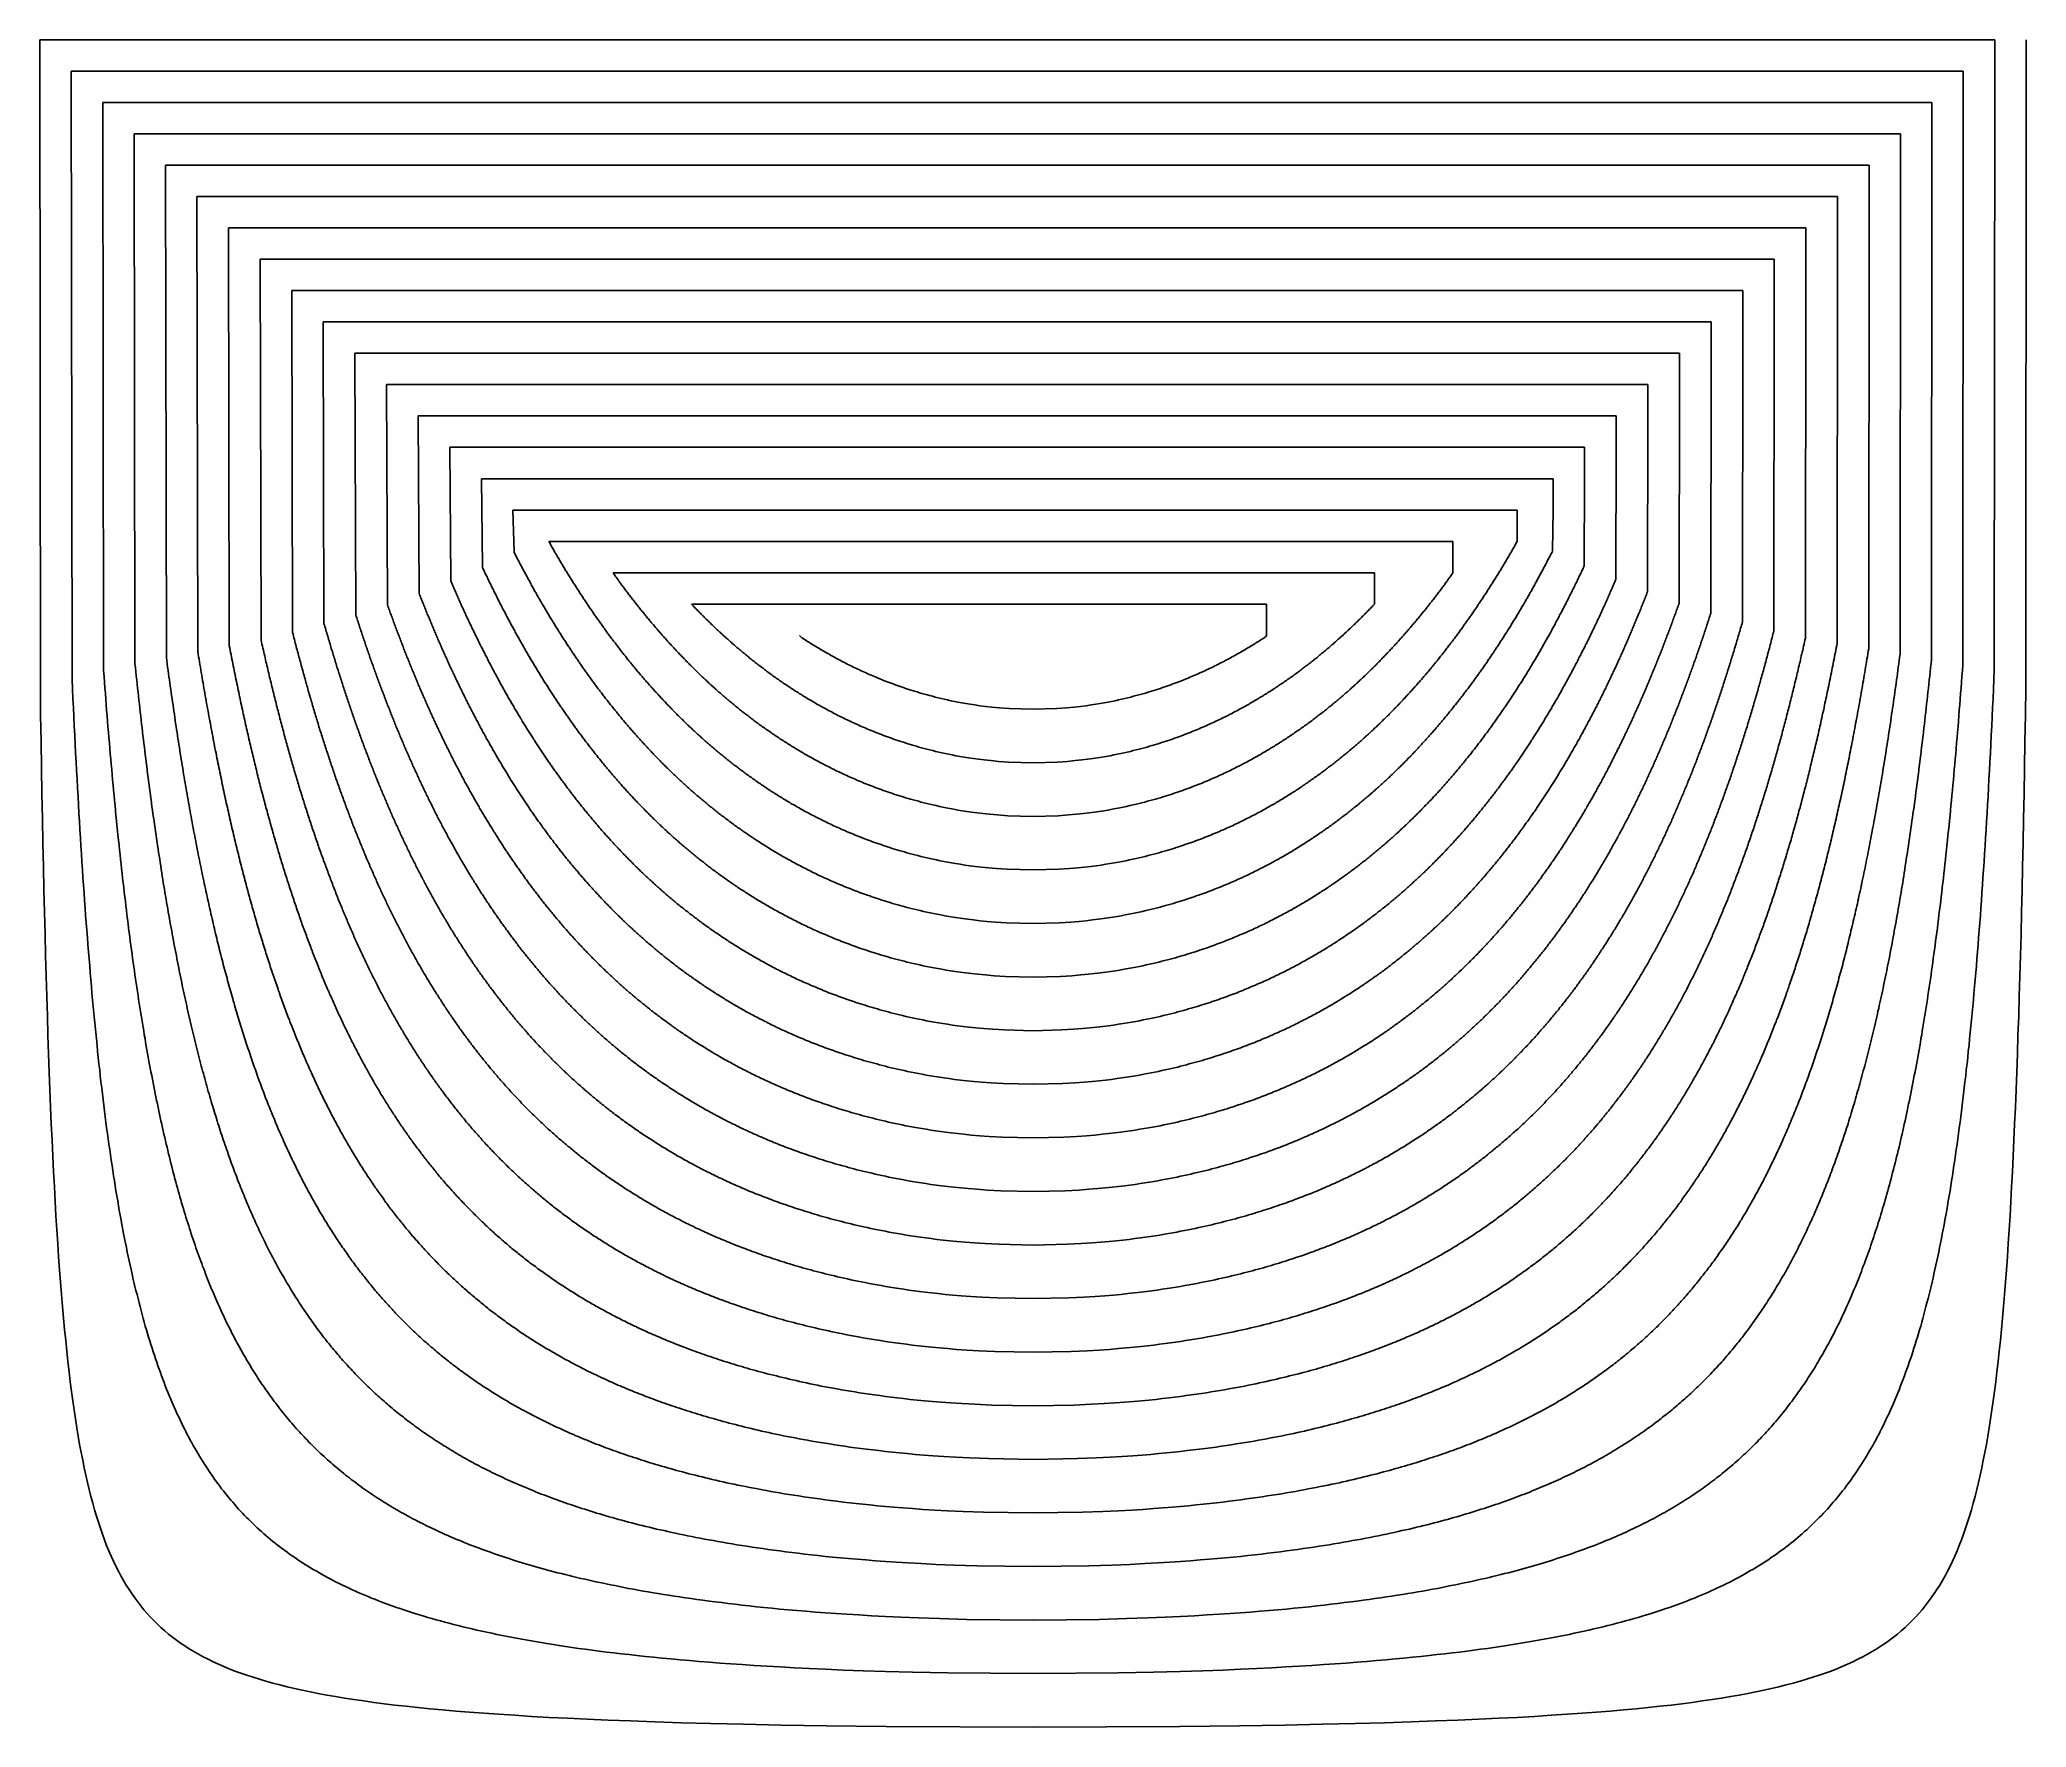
# Model space of a CAD drawing. Extents: x 2 to 198, y 3 to 170.
import ezdxf

# ---------------------------------------------------------------- set-up
doc = ezdxf.new("R2010")
doc.units = 0
doc.layers.add('MyLines', color=7, linetype='Continuous')

msp = doc.modelspace()

# ---------------------------------------------------------------- linework, layer by layer
at = {"layer": 'MyLines'}
for p, q in [((1.64, 102.74), (1.55, 169.5)), ((1.55, 169.5), (1.55, 169.5)), ((1.55, 169.5), (29.16, 169.5)), ((29.16, 169.5), (56.77, 169.5)), ((56.77, 169.5), (84.38, 169.5)), ((84.38, 169.5), (111.99, 169.5)), ((111.99, 169.5), (139.6, 169.5)), ((139.6, 169.5), (167.21, 169.5)), ((167.21, 169.5), (194.82, 169.5)), ((194.82, 169.5), (194.82, 166.4)), ((197.94, 169.5), (197.9, 105.48)), ((4.75, 106.23), (4.67, 166.4)), ((4.67, 166.4), (4.67, 166.4)), ((4.67, 166.4), (31.39, 166.4)), ((31.39, 166.4), (58.11, 166.4)), ((58.11, 166.4), (84.83, 166.4)), ((84.83, 166.4), (111.55, 166.4)), ((111.55, 166.4), (138.27, 166.4)), ((138.27, 166.4), (164.98, 166.4)), ((164.98, 166.4), (191.7, 166.4)), ((191.7, 166.4), (191.7, 163.3)), ((194.82, 166.4), (194.78, 107.18)), ((7.87, 107.12), (7.79, 163.3)), ((7.79, 163.3), (7.79, 163.3)), ((7.79, 163.3), (33.62, 163.3)), ((33.62, 163.3), (59.45, 163.3)), ((59.45, 163.3), (85.28, 163.3)), ((85.28, 163.3), (111.11, 163.3)), ((111.11, 163.3), (136.94, 163.3)), ((136.94, 163.3), (162.77, 163.3)), ((162.77, 163.3), (188.6, 163.3)), ((188.6, 163.3), (188.6, 160.2)), ((191.7, 163.3), (191.66, 107.69)), ((10.97, 107.82), (10.89, 160.2)), ((10.89, 160.2), (10.89, 160.2)), ((10.89, 160.2), (35.83, 160.2)), ((35.83, 160.2), (60.78, 160.2)), ((60.78, 160.2), (85.72, 160.2)), ((85.72, 160.2), (110.67, 160.2)), ((110.67, 160.2), (135.61, 160.2)), ((135.61, 160.2), (160.56, 160.2)), ((160.56, 160.2), (185.5, 160.2)), ((185.5, 160.2), (185.5, 157.1)), ((188.6, 160.2), (188.56, 108.23)), ((14.08, 108.43), (13.99, 157.1)), ((13.99, 157.1), (13.99, 157.1)), ((13.99, 157.1), (38.05, 157.1)), ((38.05, 157.1), (62.11, 157.1)), ((62.11, 157.1), (86.17, 157.1)), ((86.17, 157.1), (110.22, 157.1)), ((110.22, 157.1), (134.28, 157.1)), ((134.28, 157.1), (158.34, 157.1)), ((158.34, 157.1), (182.4, 157.1)), ((182.4, 157.1), (182.4, 154)), ((185.5, 157.1), (185.46, 108.75)), ((17.18, 109.03), (17.09, 154)), ((17.09, 154), (17.09, 154)), ((17.09, 154), (40.26, 154)), ((40.26, 154), (63.43, 154)), ((63.43, 154), (86.6, 154)), ((86.6, 154), (109.77, 154)), ((109.77, 154), (132.94, 154)), ((132.94, 154), (156.11, 154)), ((156.11, 154), (179.28, 154)), ((179.28, 154), (179.28, 150.9)), ((182.4, 154), (182.36, 109.29)), ((20.29, 109.6), (20.21, 150.9)), ((20.21, 150.9), (20.21, 150.9)), ((20.21, 150.9), (42.48, 150.9)), ((42.48, 150.9), (64.76, 150.9)), ((64.76, 150.9), (87.04, 150.9)), ((87.04, 150.9), (109.31, 150.9)), ((109.31, 150.9), (131.59, 150.9)), ((131.59, 150.9), (153.87, 150.9)), ((153.87, 150.9), (176.14, 150.9)), ((176.14, 150.9), (176.14, 147.8)), ((179.28, 150.9), (179.24, 109.82)), ((23.44, 110.13), (23.35, 147.8)), ((23.35, 147.8), (23.35, 147.8)), ((23.35, 147.8), (44.73, 147.8)), ((44.73, 147.8), (66.11, 147.8)), ((66.11, 147.8), (87.5, 147.8)), ((87.5, 147.8), (108.88, 147.8)), ((108.88, 147.8), (130.26, 147.8)), ((130.26, 147.8), (151.65, 147.8)), ((151.65, 147.8), (173.03, 147.8)), ((173.03, 147.8), (173.03, 144.7)), ((176.14, 147.8), (176.1, 110.33)), ((26.55, 110.89), (26.46, 144.7)), ((26.46, 144.7), (26.46, 144.7)), ((26.46, 144.7), (46.96, 144.7)), ((46.96, 144.7), (67.45, 144.7)), ((67.45, 144.7), (87.95, 144.7)), ((87.95, 144.7), (108.44, 144.7)), ((108.44, 144.7), (128.94, 144.7)), ((128.94, 144.7), (149.43, 144.7)), ((149.43, 144.7), (169.93, 144.7)), ((169.93, 144.7), (169.93, 141.6)), ((173.03, 144.7), (172.98, 111.07)), ((29.65, 111.78), (29.57, 141.6)), ((29.57, 141.6), (29.57, 141.6)), ((29.57, 141.6), (49.17, 141.6)), ((49.17, 141.6), (68.77, 141.6)), ((68.77, 141.6), (88.37, 141.6)), ((88.37, 141.6), (107.98, 141.6)), ((107.98, 141.6), (127.58, 141.6)), ((127.58, 141.6), (147.18, 141.6)), ((147.18, 141.6), (166.79, 141.6)), ((166.79, 141.6), (166.79, 138.5)), ((169.93, 141.6), (169.88, 111.94)), ((32.8, 112.64), (32.7, 138.5)), ((32.7, 138.5), (32.7, 138.5)), ((32.7, 138.5), (51.41, 138.5)), ((51.41, 138.5), (70.12, 138.5)), ((70.12, 138.5), (88.83, 138.5)), ((88.83, 138.5), (107.53, 138.5)), ((107.53, 138.5), (126.24, 138.5)), ((126.24, 138.5), (144.95, 138.5)), ((144.95, 138.5), (163.65, 138.5)), ((163.65, 138.5), (163.65, 135.4)), ((166.79, 138.5), (166.74, 112.78)), ((35.93, 113.63), (35.84, 135.4)), ((35.84, 135.4), (35.84, 135.4)), ((35.84, 135.4), (53.65, 135.4)), ((53.65, 135.4), (71.47, 135.4)), ((71.47, 135.4), (89.28, 135.4)), ((89.28, 135.4), (107.1, 135.4)), ((107.1, 135.4), (124.91, 135.4)), ((124.91, 135.4), (142.72, 135.4)), ((142.72, 135.4), (160.54, 135.4)), ((160.54, 135.4), (160.54, 132.3)), ((163.65, 135.4), (163.61, 113.77)), ((39.05, 114.79), (38.95, 132.3)), ((38.95, 132.3), (38.95, 132.3)), ((38.95, 132.3), (55.87, 132.3)), ((55.87, 132.3), (72.8, 132.3)), ((72.8, 132.3), (89.72, 132.3)), ((89.72, 132.3), (106.64, 132.3)), ((106.64, 132.3), (123.56, 132.3)), ((123.56, 132.3), (140.49, 132.3)), ((140.49, 132.3), (157.41, 132.3)), ((157.41, 132.3), (157.41, 129.2)), ((160.54, 132.3), (160.49, 114.91)), ((42.18, 116.01), (42.08, 129.2)), ((42.08, 129.2), (42.08, 129.2)), ((42.08, 129.2), (58.11, 129.2)), ((58.11, 129.2), (74.14, 129.2)), ((74.14, 129.2), (90.17, 129.2)), ((90.17, 129.2), (106.19, 129.2)), ((106.19, 129.2), (122.22, 129.2)), ((122.22, 129.2), (138.25, 129.2)), ((138.25, 129.2), (154.27, 129.2)), ((154.27, 129.2), (154.27, 126.1)), ((157.41, 129.2), (157.36, 116.12)), ((45.32, 117.34), (45.22, 126.1)), ((45.22, 126.1), (45.22, 126.1)), ((45.22, 126.1), (60.35, 126.1)), ((60.35, 126.1), (75.49, 126.1)), ((75.49, 126.1), (90.62, 126.1)), ((90.62, 126.1), (105.76, 126.1)), ((105.76, 126.1), (120.89, 126.1)), ((120.89, 126.1), (136.03, 126.1)), ((136.03, 126.1), (151.16, 126.1)), ((151.16, 126.1), (151.16, 123)), ((154.27, 126.1), (154.22, 117.45)), ((48.44, 118.84), (48.33, 123)), ((48.33, 123), (48.33, 123)), ((48.33, 123), (62.51, 123)), ((62.51, 123), (76.69, 123)), ((76.69, 123), (90.88, 123)), ((90.88, 123), (105.06, 123)), ((105.06, 123), (119.24, 123)), ((119.24, 123), (133.42, 123)), ((133.42, 123), (147.6, 123)), ((147.6, 123), (147.6, 119.9)), ((151.16, 123), (151.11, 118.95)), ((52, 119.68), (51.89, 119.9)), ((51.89, 119.9), (51.89, 119.9)), ((51.89, 119.9), (64.65, 119.9)), ((64.65, 119.9), (77.42, 119.9)), ((77.42, 119.9), (90.18, 119.9)), ((90.18, 119.9), (102.95, 119.9)), ((102.95, 119.9), (115.72, 119.9)), ((115.72, 119.9), (128.48, 119.9)), ((128.48, 119.9), (141.25, 119.9)), ((141.25, 119.9), (141.25, 116.8)), ((147.6, 119.9), (147.55, 119.78)), ((48.49, 118.74), (48.44, 118.84)), ((48.54, 118.64), (48.49, 118.74)), ((48.59, 118.54), (48.54, 118.64)), ((48.64, 118.44), (48.59, 118.54)), ((48.7, 118.33), (48.64, 118.44)), ((48.75, 118.23), (48.7, 118.33)), ((48.8, 118.13), (48.75, 118.23)), ((48.86, 118.03), (48.8, 118.13)), ((48.91, 117.93), (48.86, 118.03)), ((48.96, 117.83), (48.91, 117.93)), ((52.05, 119.58), (52, 119.68)), ((52.11, 119.49), (52.05, 119.58)), ((52.16, 119.39), (52.11, 119.49)), ((52.22, 119.29), (52.16, 119.39)), ((52.27, 119.2), (52.22, 119.29)), ((52.33, 119.1), (52.27, 119.2)), ((52.38, 119), (52.33, 119.1)), ((52.44, 118.91), (52.38, 119)), ((52.49, 118.81), (52.44, 118.91)), ((52.55, 118.72), (52.49, 118.81)), ((52.61, 118.62), (52.55, 118.72)), ((52.66, 118.52), (52.61, 118.62)), ((52.72, 118.43), (52.66, 118.52)), ((52.77, 118.33), (52.72, 118.43)), ((52.83, 118.24), (52.77, 118.33)), ((52.89, 118.14), (52.83, 118.24)), ((52.94, 118.05), (52.89, 118.14)), ((53, 117.95), (52.94, 118.05)), ((53.06, 117.86), (53, 117.95)), ((53.11, 117.76), (53.06, 117.86)), ((146.43, 117.86), (146.38, 117.76)), ((146.49, 117.95), (146.43, 117.86)), ((146.55, 118.05), (146.49, 117.95)), ((146.6, 118.14), (146.55, 118.05)), ((146.66, 118.24), (146.6, 118.14)), ((146.72, 118.33), (146.66, 118.24)), ((146.77, 118.43), (146.72, 118.33)), ((146.83, 118.52), (146.77, 118.43)), ((146.89, 118.62), (146.83, 118.52)), ((146.94, 118.72), (146.89, 118.62)), ((147, 118.81), (146.94, 118.72)), ((147.05, 118.91), (147, 118.81)), ((147.11, 119), (147.05, 118.91)), ((147.16, 119.1), (147.11, 119)), ((147.22, 119.2), (147.16, 119.1)), ((147.27, 119.29), (147.22, 119.2)), ((147.33, 119.39), (147.27, 119.29)), ((147.38, 119.49), (147.33, 119.39)), ((147.44, 119.58), (147.38, 119.49)), ((147.49, 119.68), (147.44, 119.58)), ((147.55, 119.78), (147.49, 119.68)), ((150.58, 117.93), (150.53, 117.83)), ((150.64, 118.03), (150.58, 117.93)), ((150.69, 118.13), (150.64, 118.03)), ((150.74, 118.23), (150.69, 118.13)), ((150.79, 118.33), (150.74, 118.23)), ((150.85, 118.44), (150.79, 118.33)), ((150.9, 118.54), (150.85, 118.44)), ((150.95, 118.64), (150.9, 118.54)), ((151, 118.74), (150.95, 118.64)), ((151.06, 118.84), (151, 118.74)), ((151.11, 118.95), (151.06, 118.84)), ((42.23, 115.89), (42.18, 116.01)), ((42.28, 115.78), (42.23, 115.89)), ((45.37, 117.23), (45.32, 117.34)), ((45.42, 117.13), (45.37, 117.23)), ((45.47, 117.02), (45.42, 117.13)), ((45.52, 116.91), (45.47, 117.02)), ((45.57, 116.8), (45.52, 116.91)), ((45.62, 116.7), (45.57, 116.8)), ((45.67, 116.59), (45.62, 116.7)), ((45.72, 116.48), (45.67, 116.59)), ((45.78, 116.38), (45.72, 116.48)), ((45.83, 116.27), (45.78, 116.38)), ((45.88, 116.16), (45.83, 116.27)), ((45.93, 116.06), (45.88, 116.16)), ((45.98, 115.95), (45.93, 116.06)), ((46.03, 115.84), (45.98, 115.95)), ((49.01, 117.72), (48.96, 117.83)), ((49.07, 117.62), (49.01, 117.72)), ((49.12, 117.52), (49.07, 117.62)), ((49.17, 117.42), (49.12, 117.52)), ((49.23, 117.32), (49.17, 117.42)), ((49.28, 117.22), (49.23, 117.32)), ((49.33, 117.12), (49.28, 117.22)), ((49.39, 117.02), (49.33, 117.12)), ((49.44, 116.92), (49.39, 117.02)), ((49.5, 116.82), (49.44, 116.92)), ((49.55, 116.72), (49.5, 116.82)), ((49.6, 116.62), (49.55, 116.72)), ((49.66, 116.52), (49.6, 116.62)), ((49.71, 116.42), (49.66, 116.52)), ((49.77, 116.32), (49.71, 116.42)), ((49.82, 116.22), (49.77, 116.32)), ((49.88, 116.12), (49.82, 116.22)), ((49.93, 116.02), (49.88, 116.12)), ((49.99, 115.92), (49.93, 116.02)), ((50.04, 115.82), (49.99, 115.92)), ((53.17, 117.67), (53.11, 117.76)), ((53.23, 117.57), (53.17, 117.67)), ((53.28, 117.48), (53.23, 117.57)), ((53.34, 117.38), (53.28, 117.48)), ((53.4, 117.29), (53.34, 117.38)), ((53.46, 117.19), (53.4, 117.29)), ((53.51, 117.1), (53.46, 117.19)), ((53.57, 117), (53.51, 117.1)), ((53.63, 116.91), (53.57, 117)), ((53.69, 116.81), (53.63, 116.91)), ((53.74, 116.72), (53.69, 116.81)), ((53.8, 116.63), (53.74, 116.72)), ((53.86, 116.53), (53.8, 116.63)), ((53.92, 116.44), (53.86, 116.53)), ((53.98, 116.34), (53.92, 116.44)), ((54.04, 116.25), (53.98, 116.34)), ((54.09, 116.15), (54.04, 116.25)), ((54.15, 116.06), (54.09, 116.15)), ((54.21, 115.97), (54.15, 116.06)), ((54.27, 115.87), (54.21, 115.97)), ((54.33, 115.78), (54.27, 115.87)), ((58.37, 116.59), (58.24, 116.8)), ((58.24, 116.8), (58.24, 116.8)), ((58.24, 116.8), (68.99, 116.8)), ((58.43, 116.5), (58.37, 116.59)), ((58.5, 116.41), (58.43, 116.5)), ((58.56, 116.33), (58.5, 116.41)), ((58.63, 116.24), (58.56, 116.33)), ((58.69, 116.15), (58.63, 116.24)), ((58.75, 116.06), (58.69, 116.15)), ((58.82, 115.97), (58.75, 116.06)), ((58.88, 115.88), (58.82, 115.97)), ((58.95, 115.8), (58.88, 115.88)), ((68.99, 116.8), (79.74, 116.8)), ((79.74, 116.8), (90.49, 116.8)), ((90.49, 116.8), (101.24, 116.8)), ((101.24, 116.8), (111.99, 116.8)), ((111.99, 116.8), (122.74, 116.8)), ((122.74, 116.8), (133.49, 116.8)), ((133.49, 116.8), (133.49, 113.7)), ((140.61, 115.88), (140.54, 115.8)), ((140.67, 115.97), (140.61, 115.88)), ((140.74, 116.06), (140.67, 115.97)), ((140.8, 116.15), (140.74, 116.06)), ((140.87, 116.24), (140.8, 116.15)), ((140.93, 116.33), (140.87, 116.24)), ((140.99, 116.41), (140.93, 116.33)), ((141.06, 116.5), (140.99, 116.41)), ((141.12, 116.59), (141.06, 116.5)), ((141.18, 116.68), (141.12, 116.59)), ((141.25, 116.8), (141.18, 116.68)), ((145.22, 115.87), (145.16, 115.78)), ((145.28, 115.97), (145.22, 115.87)), ((145.34, 116.06), (145.28, 115.97)), ((145.4, 116.15), (145.34, 116.06)), ((145.46, 116.25), (145.4, 116.15)), ((145.51, 116.34), (145.46, 116.25)), ((145.57, 116.44), (145.51, 116.34)), ((145.63, 116.53), (145.57, 116.44)), ((145.69, 116.63), (145.63, 116.53)), ((145.75, 116.72), (145.69, 116.63)), ((145.8, 116.81), (145.75, 116.72)), ((145.86, 116.91), (145.8, 116.81)), ((145.92, 117), (145.86, 116.91)), ((145.98, 117.1), (145.92, 117)), ((146.04, 117.19), (145.98, 117.1)), ((146.09, 117.29), (146.04, 117.19)), ((146.15, 117.38), (146.09, 117.29)), ((146.21, 117.48), (146.15, 117.38)), ((146.26, 117.57), (146.21, 117.48)), ((146.32, 117.67), (146.26, 117.57)), ((146.38, 117.76), (146.32, 117.67)), ((149.51, 115.92), (149.45, 115.82)), ((149.56, 116.02), (149.51, 115.92)), ((149.61, 116.12), (149.56, 116.02)), ((149.67, 116.22), (149.61, 116.12)), ((149.72, 116.32), (149.67, 116.22)), ((149.78, 116.42), (149.72, 116.32)), ((149.83, 116.52), (149.78, 116.42)), ((149.89, 116.62), (149.83, 116.52)), ((149.94, 116.72), (149.89, 116.62)), ((149.99, 116.82), (149.94, 116.72)), ((150.05, 116.92), (149.99, 116.82)), ((150.1, 117.02), (150.05, 116.92)), ((150.16, 117.12), (150.1, 117.02)), ((150.21, 117.22), (150.16, 117.12)), ((150.26, 117.32), (150.21, 117.22)), ((150.32, 117.42), (150.26, 117.32)), ((150.37, 117.52), (150.32, 117.42)), ((150.42, 117.62), (150.37, 117.52)), ((150.48, 117.72), (150.42, 117.62)), ((150.53, 117.83), (150.48, 117.72)), ((153.51, 115.95), (153.46, 115.84)), ((153.56, 116.06), (153.51, 115.95)), ((153.61, 116.16), (153.56, 116.06)), ((153.66, 116.27), (153.61, 116.16)), ((153.72, 116.38), (153.66, 116.27)), ((153.77, 116.48), (153.72, 116.38)), ((153.82, 116.59), (153.77, 116.48)), ((153.87, 116.7), (153.82, 116.59)), ((153.92, 116.8), (153.87, 116.7)), ((153.97, 116.91), (153.92, 116.8)), ((154.02, 117.02), (153.97, 116.91)), ((154.07, 117.13), (154.02, 117.02)), ((154.12, 117.23), (154.07, 117.13)), ((154.17, 117.34), (154.12, 117.23)), ((154.22, 117.45), (154.17, 117.34)), ((157.26, 115.89), (157.21, 115.78)), ((157.31, 116.01), (157.26, 115.89)), ((157.36, 116.12), (157.31, 116.01)), ((39.09, 114.66), (39.05, 114.79)), ((39.14, 114.54), (39.09, 114.66)), ((39.19, 114.42), (39.14, 114.54)), ((39.24, 114.3), (39.19, 114.42)), ((39.29, 114.18), (39.24, 114.3)), ((39.34, 114.05), (39.29, 114.18)), ((39.38, 113.93), (39.34, 114.05)), ((39.43, 113.81), (39.38, 113.93)), ((42.33, 115.66), (42.28, 115.78)), ((42.38, 115.55), (42.33, 115.66)), ((42.43, 115.43), (42.38, 115.55)), ((42.48, 115.32), (42.43, 115.43)), ((42.53, 115.21), (42.48, 115.32)), ((42.58, 115.09), (42.53, 115.21)), ((42.63, 114.98), (42.58, 115.09)), ((42.68, 114.87), (42.63, 114.98)), ((42.73, 114.75), (42.68, 114.87)), ((42.78, 114.64), (42.73, 114.75)), ((42.83, 114.53), (42.78, 114.64)), ((42.88, 114.41), (42.83, 114.53)), ((42.93, 114.3), (42.88, 114.41)), ((42.98, 114.19), (42.93, 114.3)), ((43.03, 114.07), (42.98, 114.19)), ((43.08, 113.96), (43.03, 114.07)), ((43.13, 113.85), (43.08, 113.96)), ((46.09, 115.74), (46.03, 115.84)), ((46.14, 115.63), (46.09, 115.74)), ((46.19, 115.52), (46.14, 115.63)), ((46.24, 115.42), (46.19, 115.52)), ((46.29, 115.31), (46.24, 115.42)), ((46.35, 115.21), (46.29, 115.31)), ((46.4, 115.1), (46.35, 115.21)), ((46.45, 114.99), (46.4, 115.1)), ((46.5, 114.89), (46.45, 114.99)), ((46.55, 114.78), (46.5, 114.89)), ((46.61, 114.68), (46.55, 114.78)), ((46.66, 114.57), (46.61, 114.68)), ((46.71, 114.47), (46.66, 114.57)), ((46.77, 114.36), (46.71, 114.47)), ((46.82, 114.26), (46.77, 114.36)), ((46.87, 114.15), (46.82, 114.26)), ((46.92, 114.05), (46.87, 114.15)), ((46.98, 113.94), (46.92, 114.05)), ((47.03, 113.84), (46.98, 113.94)), ((50.1, 115.72), (50.04, 115.82)), ((50.15, 115.62), (50.1, 115.72)), ((50.21, 115.52), (50.15, 115.62)), ((50.26, 115.42), (50.21, 115.52)), ((50.32, 115.32), (50.26, 115.42)), ((50.37, 115.22), (50.32, 115.32)), ((50.43, 115.12), (50.37, 115.22)), ((50.48, 115.02), (50.43, 115.12)), ((50.54, 114.92), (50.48, 115.02)), ((50.59, 114.83), (50.54, 114.92)), ((50.65, 114.73), (50.59, 114.83)), ((50.71, 114.63), (50.65, 114.73)), ((50.76, 114.53), (50.71, 114.63)), ((50.82, 114.43), (50.76, 114.53)), ((50.87, 114.33), (50.82, 114.43)), ((50.93, 114.23), (50.87, 114.33)), ((50.99, 114.14), (50.93, 114.23)), ((51.04, 114.04), (50.99, 114.14)), ((51.1, 113.94), (51.04, 114.04)), ((51.16, 113.84), (51.1, 113.94)), ((54.39, 115.69), (54.33, 115.78)), ((54.45, 115.59), (54.39, 115.69)), ((54.51, 115.5), (54.45, 115.59)), ((54.57, 115.41), (54.51, 115.5)), ((54.63, 115.31), (54.57, 115.41)), ((54.69, 115.22), (54.63, 115.31)), ((54.75, 115.13), (54.69, 115.22)), ((54.81, 115.03), (54.75, 115.13)), ((54.87, 114.94), (54.81, 115.03)), ((54.93, 114.85), (54.87, 114.94)), ((54.99, 114.76), (54.93, 114.85)), ((55.05, 114.66), (54.99, 114.76)), ((55.11, 114.57), (55.05, 114.66)), ((55.17, 114.48), (55.11, 114.57)), ((55.23, 114.39), (55.17, 114.48)), ((55.29, 114.29), (55.23, 114.39)), ((55.35, 114.2), (55.29, 114.29)), ((55.41, 114.11), (55.35, 114.2)), ((55.47, 114.02), (55.41, 114.11)), ((55.53, 113.92), (55.47, 114.02)), ((55.59, 113.83), (55.53, 113.92)), ((59.01, 115.71), (58.95, 115.8)), ((59.08, 115.62), (59.01, 115.71)), ((59.14, 115.53), (59.08, 115.62)), ((59.21, 115.44), (59.14, 115.53)), ((59.27, 115.36), (59.21, 115.44)), ((59.34, 115.27), (59.27, 115.36)), ((59.4, 115.18), (59.34, 115.27)), ((59.47, 115.09), (59.4, 115.18)), ((59.53, 115), (59.47, 115.09)), ((59.6, 114.92), (59.53, 115)), ((59.67, 114.83), (59.6, 114.92)), ((59.73, 114.74), (59.67, 114.83)), ((59.8, 114.65), (59.73, 114.74)), ((59.87, 114.57), (59.8, 114.65)), ((59.93, 114.48), (59.87, 114.57)), ((60, 114.39), (59.93, 114.48)), ((60.07, 114.31), (60, 114.39)), ((60.13, 114.22), (60.07, 114.31)), ((60.2, 114.13), (60.13, 114.22)), ((60.27, 114.05), (60.2, 114.13)), ((60.34, 113.96), (60.27, 114.05)), ((60.4, 113.87), (60.34, 113.96)), ((139.16, 113.96), (139.09, 113.87)), ((139.22, 114.05), (139.16, 113.96)), ((139.29, 114.13), (139.22, 114.05)), ((139.36, 114.22), (139.29, 114.13)), ((139.43, 114.31), (139.36, 114.22)), ((139.49, 114.39), (139.43, 114.31)), ((139.56, 114.48), (139.49, 114.39)), ((139.63, 114.57), (139.56, 114.48)), ((139.69, 114.65), (139.63, 114.57)), ((139.76, 114.74), (139.69, 114.65)), ((139.82, 114.83), (139.76, 114.74)), ((139.89, 114.92), (139.82, 114.83)), ((139.96, 115), (139.89, 114.92)), ((140.02, 115.09), (139.96, 115)), ((140.09, 115.18), (140.02, 115.09)), ((140.15, 115.27), (140.09, 115.18)), ((140.22, 115.36), (140.15, 115.27)), ((140.28, 115.44), (140.22, 115.36)), ((140.35, 115.53), (140.28, 115.44)), ((140.41, 115.62), (140.35, 115.53)), ((140.48, 115.71), (140.41, 115.62)), ((140.54, 115.8), (140.48, 115.71)), ((143.96, 113.92), (143.9, 113.83)), ((144.02, 114.02), (143.96, 113.92)), ((144.08, 114.11), (144.02, 114.02)), ((144.14, 114.2), (144.08, 114.11)), ((144.2, 114.29), (144.14, 114.2)), ((144.26, 114.39), (144.2, 114.29)), ((144.32, 114.48), (144.26, 114.39)), ((144.38, 114.57), (144.32, 114.48)), ((144.44, 114.66), (144.38, 114.57)), ((144.51, 114.76), (144.44, 114.66)), ((144.57, 114.85), (144.51, 114.76)), ((144.63, 114.94), (144.57, 114.85)), ((144.69, 115.03), (144.63, 114.94)), ((144.75, 115.13), (144.69, 115.03)), ((144.81, 115.22), (144.75, 115.13)), ((144.86, 115.31), (144.81, 115.22)), ((144.92, 115.41), (144.86, 115.31)), ((144.98, 115.5), (144.92, 115.41)), ((145.04, 115.59), (144.98, 115.5)), ((145.1, 115.69), (145.04, 115.59)), ((145.16, 115.78), (145.1, 115.69)), ((148.39, 113.94), (148.33, 113.84)), ((148.45, 114.04), (148.39, 113.94)), ((148.5, 114.14), (148.45, 114.04)), ((148.56, 114.23), (148.5, 114.14)), ((148.62, 114.33), (148.56, 114.23)), ((148.67, 114.43), (148.62, 114.33)), ((148.73, 114.53), (148.67, 114.43)), ((148.78, 114.63), (148.73, 114.53)), ((148.84, 114.73), (148.78, 114.63)), ((148.9, 114.83), (148.84, 114.73)), ((148.95, 114.92), (148.9, 114.83)), ((149.01, 115.02), (148.95, 114.92)), ((149.06, 115.12), (149.01, 115.02)), ((149.12, 115.22), (149.06, 115.12)), ((149.17, 115.32), (149.12, 115.22)), ((149.23, 115.42), (149.17, 115.32)), ((149.29, 115.52), (149.23, 115.42)), ((149.34, 115.62), (149.29, 115.52)), ((149.4, 115.72), (149.34, 115.62)), ((149.45, 115.82), (149.4, 115.72)), ((152.51, 113.94), (152.46, 113.84)), ((152.57, 114.05), (152.51, 113.94)), ((152.62, 114.15), (152.57, 114.05)), ((152.67, 114.26), (152.62, 114.15)), ((152.73, 114.36), (152.67, 114.26)), ((152.78, 114.47), (152.73, 114.36)), ((152.83, 114.57), (152.78, 114.47)), ((152.88, 114.68), (152.83, 114.57)), ((152.94, 114.78), (152.88, 114.68)), ((152.99, 114.89), (152.94, 114.78)), ((153.04, 114.99), (152.99, 114.89)), ((153.09, 115.1), (153.04, 114.99)), ((153.15, 115.21), (153.09, 115.1)), ((153.2, 115.31), (153.15, 115.21)), ((153.25, 115.42), (153.2, 115.31)), ((153.3, 115.52), (153.25, 115.42)), ((153.35, 115.63), (153.3, 115.52)), ((153.41, 115.74), (153.35, 115.63)), ((153.46, 115.84), (153.41, 115.74)), ((156.41, 113.96), (156.36, 113.85)), ((156.46, 114.07), (156.41, 113.96)), ((156.51, 114.19), (156.46, 114.07)), ((156.56, 114.3), (156.51, 114.19)), ((156.61, 114.41), (156.56, 114.3)), ((156.66, 114.53), (156.61, 114.41)), ((156.71, 114.64), (156.66, 114.53)), ((156.76, 114.75), (156.71, 114.64)), ((156.81, 114.87), (156.76, 114.75)), ((156.86, 114.98), (156.81, 114.87)), ((156.91, 115.09), (156.86, 114.98)), ((156.96, 115.21), (156.91, 115.09)), ((157.01, 115.32), (156.96, 115.21)), ((157.06, 115.43), (157.01, 115.32)), ((157.11, 115.55), (157.06, 115.43)), ((157.16, 115.66), (157.11, 115.55)), ((157.21, 115.78), (157.16, 115.66)), ((160.11, 113.93), (160.06, 113.81)), ((160.16, 114.05), (160.11, 113.93)), ((160.2, 114.18), (160.16, 114.05)), ((160.25, 114.3), (160.2, 114.18)), ((160.3, 114.42), (160.25, 114.3)), ((160.35, 114.54), (160.3, 114.42)), ((160.4, 114.66), (160.35, 114.54)), ((160.44, 114.79), (160.4, 114.66)), ((160.49, 114.91), (160.44, 114.79)), ((32.84, 112.5), (32.8, 112.64)), ((32.89, 112.35), (32.84, 112.5)), ((32.93, 112.21), (32.89, 112.35)), ((32.98, 112.07), (32.93, 112.21)), ((33.03, 111.93), (32.98, 112.07)), ((35.98, 113.5), (35.93, 113.63)), ((36.02, 113.37), (35.98, 113.5)), ((36.07, 113.24), (36.02, 113.37)), ((36.12, 113.11), (36.07, 113.24)), ((36.16, 112.98), (36.12, 113.11)), ((36.21, 112.85), (36.16, 112.98)), ((36.26, 112.72), (36.21, 112.85)), ((36.31, 112.59), (36.26, 112.72)), ((36.35, 112.46), (36.31, 112.59)), ((36.4, 112.33), (36.35, 112.46)), ((36.45, 112.2), (36.4, 112.33)), ((36.5, 112.07), (36.45, 112.2)), ((36.54, 111.94), (36.5, 112.07)), ((39.48, 113.69), (39.43, 113.81)), ((39.53, 113.57), (39.48, 113.69)), ((39.58, 113.45), (39.53, 113.57)), ((39.63, 113.33), (39.58, 113.45)), ((39.68, 113.21), (39.63, 113.33)), ((39.72, 113.09), (39.68, 113.21)), ((39.77, 112.97), (39.72, 113.09)), ((39.82, 112.84), (39.77, 112.97)), ((39.87, 112.72), (39.82, 112.84)), ((39.92, 112.6), (39.87, 112.72)), ((39.97, 112.48), (39.92, 112.6)), ((40.02, 112.36), (39.97, 112.48)), ((40.07, 112.24), (40.02, 112.36)), ((40.12, 112.13), (40.07, 112.24)), ((40.17, 112.01), (40.12, 112.13)), ((40.22, 111.89), (40.17, 112.01)), ((43.18, 113.74), (43.13, 113.85)), ((43.23, 113.63), (43.18, 113.74)), ((43.28, 113.51), (43.23, 113.63)), ((43.33, 113.4), (43.28, 113.51)), ((43.38, 113.29), (43.33, 113.4)), ((43.43, 113.18), (43.38, 113.29)), ((43.48, 113.07), (43.43, 113.18)), ((43.54, 112.95), (43.48, 113.07)), ((43.59, 112.84), (43.54, 112.95)), ((43.64, 112.73), (43.59, 112.84)), ((43.69, 112.62), (43.64, 112.73)), ((43.74, 112.51), (43.69, 112.62)), ((43.79, 112.4), (43.74, 112.51)), ((43.85, 112.29), (43.79, 112.4)), ((43.9, 112.18), (43.85, 112.29)), ((43.95, 112.07), (43.9, 112.18)), ((44, 111.96), (43.95, 112.07)), ((44.05, 111.84), (44, 111.96)), ((47.08, 113.73), (47.03, 113.84)), ((47.14, 113.63), (47.08, 113.73)), ((47.19, 113.52), (47.14, 113.63)), ((47.25, 113.42), (47.19, 113.52)), ((47.3, 113.31), (47.25, 113.42)), ((47.35, 113.21), (47.3, 113.31)), ((47.41, 113.11), (47.35, 113.21)), ((47.46, 113), (47.41, 113.11)), ((47.52, 112.9), (47.46, 113)), ((47.57, 112.8), (47.52, 112.9)), ((47.62, 112.69), (47.57, 112.8)), ((47.68, 112.59), (47.62, 112.69)), ((47.73, 112.48), (47.68, 112.59)), ((47.79, 112.38), (47.73, 112.48)), ((47.84, 112.28), (47.79, 112.38)), ((47.9, 112.18), (47.84, 112.28)), ((47.95, 112.07), (47.9, 112.18)), ((48.01, 111.97), (47.95, 112.07)), ((48.06, 111.87), (48.01, 111.97)), ((51.21, 113.74), (51.16, 113.84)), ((51.27, 113.65), (51.21, 113.74)), ((51.33, 113.55), (51.27, 113.65)), ((51.39, 113.45), (51.33, 113.55)), ((51.44, 113.35), (51.39, 113.45)), ((51.5, 113.26), (51.44, 113.35)), ((51.56, 113.16), (51.5, 113.26)), ((51.62, 113.06), (51.56, 113.16)), ((51.67, 112.96), (51.62, 113.06)), ((51.73, 112.87), (51.67, 112.96)), ((51.79, 112.77), (51.73, 112.87)), ((51.85, 112.67), (51.79, 112.77)), ((51.91, 112.58), (51.85, 112.67)), ((51.96, 112.48), (51.91, 112.58)), ((52.02, 112.38), (51.96, 112.48)), ((52.08, 112.29), (52.02, 112.38)), ((52.14, 112.19), (52.08, 112.29)), ((52.2, 112.09), (52.14, 112.19)), ((52.26, 112), (52.2, 112.09)), ((52.32, 111.9), (52.26, 112)), ((55.66, 113.74), (55.59, 113.83)), ((55.72, 113.65), (55.66, 113.74)), ((55.78, 113.56), (55.72, 113.65)), ((55.84, 113.47), (55.78, 113.56)), ((55.9, 113.37), (55.84, 113.47)), ((55.97, 113.28), (55.9, 113.37)), ((56.03, 113.19), (55.97, 113.28)), ((56.09, 113.1), (56.03, 113.19)), ((56.15, 113.01), (56.09, 113.1)), ((56.22, 112.92), (56.15, 113.01)), ((56.28, 112.83), (56.22, 112.92)), ((56.34, 112.73), (56.28, 112.83)), ((56.4, 112.64), (56.34, 112.73)), ((56.47, 112.55), (56.4, 112.64)), ((56.53, 112.46), (56.47, 112.55)), ((56.59, 112.37), (56.53, 112.46)), ((56.66, 112.28), (56.59, 112.37)), ((56.72, 112.19), (56.66, 112.28)), ((56.79, 112.1), (56.72, 112.19)), ((56.85, 112.01), (56.79, 112.1)), ((56.91, 111.92), (56.85, 112.01)), ((60.47, 113.78), (60.4, 113.87)), ((60.54, 113.7), (60.47, 113.78)), ((60.61, 113.61), (60.54, 113.7)), ((60.68, 113.53), (60.61, 113.61)), ((60.74, 113.44), (60.68, 113.53)), ((60.81, 113.35), (60.74, 113.44)), ((60.88, 113.27), (60.81, 113.35)), ((60.95, 113.18), (60.88, 113.27)), ((61.02, 113.09), (60.95, 113.18)), ((61.09, 113.01), (61.02, 113.09)), ((61.16, 112.92), (61.09, 113.01)), ((61.23, 112.84), (61.16, 112.92)), ((61.3, 112.75), (61.23, 112.84)), ((61.37, 112.66), (61.3, 112.75)), ((61.44, 112.58), (61.37, 112.66)), ((61.51, 112.49), (61.44, 112.58)), ((61.58, 112.41), (61.51, 112.49)), ((61.65, 112.32), (61.58, 112.41)), ((61.72, 112.24), (61.65, 112.32)), ((61.79, 112.15), (61.72, 112.24)), ((61.86, 112.06), (61.79, 112.15)), ((61.93, 111.98), (61.86, 112.06)), ((62, 111.89), (61.93, 111.98)), ((66.15, 113.52), (66, 113.7)), ((66, 113.7), (66, 113.7)), ((66, 113.7), (74.12, 113.7)), ((66.23, 113.44), (66.15, 113.52)), ((66.31, 113.36), (66.23, 113.44)), ((66.39, 113.27), (66.31, 113.36)), ((66.47, 113.19), (66.39, 113.27)), ((66.55, 113.11), (66.47, 113.19)), ((66.63, 113.03), (66.55, 113.11)), ((66.71, 112.95), (66.63, 113.03)), ((66.79, 112.87), (66.71, 112.95)), ((66.87, 112.79), (66.79, 112.87)), ((66.95, 112.71), (66.87, 112.79)), ((67.03, 112.62), (66.95, 112.71)), ((67.11, 112.54), (67.03, 112.62)), ((67.19, 112.46), (67.11, 112.54)), ((67.27, 112.38), (67.19, 112.46)), ((67.35, 112.3), (67.27, 112.38)), ((67.44, 112.22), (67.35, 112.3)), ((67.52, 112.14), (67.44, 112.22)), ((67.6, 112.06), (67.52, 112.14)), ((67.68, 111.98), (67.6, 112.06)), ((67.77, 111.9), (67.68, 111.98)), ((74.12, 113.7), (82.24, 113.7)), ((82.24, 113.7), (90.36, 113.7)), ((90.36, 113.7), (98.48, 113.7)), ((98.48, 113.7), (106.6, 113.7)), ((106.6, 113.7), (114.72, 113.7)), ((114.72, 113.7), (122.84, 113.7)), ((122.84, 113.7), (122.84, 110.6)), ((131.81, 111.98), (131.72, 111.9)), ((131.89, 112.06), (131.81, 111.98)), ((131.97, 112.14), (131.89, 112.06)), ((132.05, 112.22), (131.97, 112.14)), ((132.14, 112.3), (132.05, 112.22)), ((132.22, 112.38), (132.14, 112.3)), ((132.3, 112.46), (132.22, 112.38)), ((132.38, 112.54), (132.3, 112.46)), ((132.46, 112.62), (132.38, 112.54)), ((132.54, 112.71), (132.46, 112.62)), ((132.62, 112.79), (132.54, 112.71)), ((132.7, 112.87), (132.62, 112.79)), ((132.78, 112.95), (132.7, 112.87)), ((132.86, 113.03), (132.78, 112.95)), ((132.94, 113.11), (132.86, 113.03)), ((133.02, 113.19), (132.94, 113.11)), ((133.1, 113.27), (133.02, 113.19)), ((133.18, 113.36), (133.1, 113.27)), ((133.26, 113.44), (133.18, 113.36)), ((133.34, 113.52), (133.26, 113.44)), ((133.41, 113.6), (133.34, 113.52)), ((133.49, 113.7), (133.41, 113.6)), ((137.56, 111.98), (137.49, 111.89)), ((137.63, 112.06), (137.56, 111.98)), ((137.7, 112.15), (137.63, 112.06)), ((137.77, 112.24), (137.7, 112.15)), ((137.84, 112.32), (137.77, 112.24)), ((137.91, 112.41), (137.84, 112.32)), ((137.98, 112.49), (137.91, 112.41)), ((138.05, 112.58), (137.98, 112.49)), ((138.12, 112.66), (138.05, 112.58)), ((138.19, 112.75), (138.12, 112.66)), ((138.26, 112.84), (138.19, 112.75)), ((138.33, 112.92), (138.26, 112.84)), ((138.4, 113.01), (138.33, 112.92)), ((138.47, 113.09), (138.4, 113.01)), ((138.54, 113.18), (138.47, 113.09)), ((138.61, 113.27), (138.54, 113.18)), ((138.68, 113.35), (138.61, 113.27)), ((138.75, 113.44), (138.68, 113.35)), ((138.82, 113.53), (138.75, 113.44)), ((138.88, 113.61), (138.82, 113.53)), ((138.95, 113.7), (138.88, 113.61)), ((139.02, 113.78), (138.95, 113.7)), ((139.09, 113.87), (139.02, 113.78)), ((142.64, 112.01), (142.58, 111.92)), ((142.71, 112.1), (142.64, 112.01)), ((142.77, 112.19), (142.71, 112.1)), ((142.83, 112.28), (142.77, 112.19)), ((142.9, 112.37), (142.83, 112.28)), ((142.96, 112.46), (142.9, 112.37)), ((143.02, 112.55), (142.96, 112.46)), ((143.09, 112.64), (143.02, 112.55)), ((143.15, 112.73), (143.09, 112.64)), ((143.21, 112.83), (143.15, 112.73)), ((143.28, 112.92), (143.21, 112.83)), ((143.34, 113.01), (143.28, 112.92)), ((143.4, 113.1), (143.34, 113.01)), ((143.46, 113.19), (143.4, 113.1)), ((143.53, 113.28), (143.46, 113.19)), ((143.59, 113.37), (143.53, 113.28)), ((143.65, 113.47), (143.59, 113.37)), ((143.71, 113.56), (143.65, 113.47)), ((143.77, 113.65), (143.71, 113.56)), ((143.83, 113.74), (143.77, 113.65)), ((143.9, 113.83), (143.83, 113.74)), ((147.23, 112), (147.18, 111.9)), ((147.29, 112.09), (147.23, 112)), ((147.35, 112.19), (147.29, 112.09)), ((147.41, 112.29), (147.35, 112.19)), ((147.47, 112.38), (147.41, 112.29)), ((147.53, 112.48), (147.47, 112.38)), ((147.59, 112.58), (147.53, 112.48)), ((147.64, 112.67), (147.59, 112.58)), ((147.7, 112.77), (147.64, 112.67)), ((147.76, 112.87), (147.7, 112.77)), ((147.82, 112.96), (147.76, 112.87)), ((147.88, 113.06), (147.82, 112.96)), ((147.93, 113.16), (147.88, 113.06)), ((147.99, 113.26), (147.93, 113.16)), ((148.05, 113.35), (147.99, 113.26)), ((148.11, 113.45), (148.05, 113.35)), ((148.16, 113.55), (148.11, 113.45)), ((148.22, 113.65), (148.16, 113.55)), ((148.28, 113.74), (148.22, 113.65)), ((148.33, 113.84), (148.28, 113.74)), ((151.48, 111.97), (151.43, 111.87)), ((151.54, 112.07), (151.48, 111.97)), ((151.59, 112.18), (151.54, 112.07)), ((151.65, 112.28), (151.59, 112.18)), ((151.7, 112.38), (151.65, 112.28)), ((151.76, 112.48), (151.7, 112.38)), ((151.81, 112.59), (151.76, 112.48)), ((151.87, 112.69), (151.81, 112.59)), ((151.92, 112.8), (151.87, 112.69)), ((151.98, 112.9), (151.92, 112.8)), ((152.03, 113), (151.98, 112.9)), ((152.08, 113.11), (152.03, 113)), ((152.14, 113.21), (152.08, 113.11)), ((152.19, 113.31), (152.14, 113.21)), ((152.25, 113.42), (152.19, 113.31)), ((152.3, 113.52), (152.25, 113.42)), ((152.35, 113.63), (152.3, 113.52)), ((152.41, 113.73), (152.35, 113.63)), ((152.46, 113.84), (152.41, 113.73)), ((155.49, 111.96), (155.44, 111.84)), ((155.54, 112.07), (155.49, 111.96)), ((155.59, 112.18), (155.54, 112.07)), ((155.65, 112.29), (155.59, 112.18)), ((155.7, 112.4), (155.65, 112.29)), ((155.75, 112.51), (155.7, 112.4)), ((155.8, 112.62), (155.75, 112.51)), ((155.85, 112.73), (155.8, 112.62)), ((155.9, 112.84), (155.85, 112.73)), ((155.96, 112.95), (155.9, 112.84)), ((156.01, 113.07), (155.96, 112.95)), ((156.06, 113.18), (156.01, 113.07)), ((156.11, 113.29), (156.06, 113.18)), ((156.16, 113.4), (156.11, 113.29)), ((156.21, 113.51), (156.16, 113.4)), ((156.26, 113.63), (156.21, 113.51)), ((156.31, 113.74), (156.26, 113.63)), ((156.36, 113.85), (156.31, 113.74)), ((159.32, 112.01), (159.27, 111.89)), ((159.37, 112.13), (159.32, 112.01)), ((159.42, 112.24), (159.37, 112.13)), ((159.47, 112.36), (159.42, 112.24)), ((159.52, 112.48), (159.47, 112.36)), ((159.57, 112.6), (159.52, 112.48)), ((159.62, 112.72), (159.57, 112.6)), ((159.67, 112.84), (159.62, 112.72)), ((159.72, 112.97), (159.67, 112.84)), ((159.77, 113.09), (159.72, 112.97)), ((159.82, 113.21), (159.77, 113.09)), ((159.86, 113.33), (159.82, 113.21)), ((159.91, 113.45), (159.86, 113.33)), ((159.96, 113.57), (159.91, 113.45)), ((160.01, 113.69), (159.96, 113.57)), ((160.06, 113.81), (160.01, 113.69)), ((162.99, 112.07), (162.95, 111.94)), ((163.04, 112.2), (162.99, 112.07)), ((163.09, 112.33), (163.04, 112.2)), ((163.14, 112.46), (163.09, 112.33)), ((163.18, 112.59), (163.14, 112.46)), ((163.23, 112.72), (163.18, 112.59)), ((163.28, 112.85), (163.23, 112.72)), ((163.33, 112.98), (163.28, 112.85)), ((163.37, 113.11), (163.33, 112.98)), ((163.42, 113.24), (163.37, 113.11)), ((163.47, 113.37), (163.42, 113.24)), ((163.51, 113.5), (163.47, 113.37)), ((163.56, 113.63), (163.51, 113.5)), ((163.61, 113.77), (163.56, 113.63)), ((166.51, 112.07), (166.47, 111.93)), ((166.56, 112.21), (166.51, 112.07)), ((166.6, 112.35), (166.56, 112.21)), ((166.65, 112.5), (166.6, 112.35)), ((166.69, 112.64), (166.65, 112.5)), ((166.74, 112.78), (166.69, 112.64)), ((169.88, 111.94), (169.84, 111.78)), ((23.48, 109.94), (23.44, 110.13)), ((26.6, 110.72), (26.55, 110.89)), ((26.64, 110.54), (26.6, 110.72)), ((26.68, 110.37), (26.64, 110.54)), ((26.73, 110.2), (26.68, 110.37)), ((26.77, 110.03), (26.73, 110.2)), ((26.82, 109.85), (26.77, 110.03)), ((29.7, 111.63), (29.65, 111.78)), ((29.74, 111.47), (29.7, 111.63)), ((29.79, 111.31), (29.74, 111.47)), ((29.83, 111.16), (29.79, 111.31)), ((29.88, 111), (29.83, 111.16)), ((29.93, 110.85), (29.88, 111)), ((29.97, 110.69), (29.93, 110.85)), ((30.02, 110.54), (29.97, 110.69)), ((30.06, 110.38), (30.02, 110.54)), ((30.11, 110.23), (30.06, 110.38)), ((30.15, 110.07), (30.11, 110.23)), ((30.2, 109.92), (30.15, 110.07)), ((33.07, 111.79), (33.03, 111.93)), ((33.12, 111.64), (33.07, 111.79)), ((33.16, 111.5), (33.12, 111.64)), ((33.21, 111.36), (33.16, 111.5)), ((33.26, 111.22), (33.21, 111.36)), ((33.3, 111.08), (33.26, 111.22)), ((33.35, 110.94), (33.3, 111.08)), ((33.4, 110.8), (33.35, 110.94)), ((33.44, 110.66), (33.4, 110.8)), ((33.49, 110.52), (33.44, 110.66)), ((33.54, 110.38), (33.49, 110.52)), ((33.59, 110.24), (33.54, 110.38)), ((33.63, 110.1), (33.59, 110.24)), ((33.68, 109.96), (33.63, 110.1)), ((36.59, 111.81), (36.54, 111.94)), ((36.64, 111.68), (36.59, 111.81)), ((36.69, 111.55), (36.64, 111.68)), ((36.74, 111.42), (36.69, 111.55)), ((36.78, 111.29), (36.74, 111.42)), ((36.83, 111.16), (36.78, 111.29)), ((36.88, 111.03), (36.83, 111.16)), ((36.93, 110.9), (36.88, 111.03)), ((36.98, 110.77), (36.93, 110.9)), ((37.03, 110.65), (36.98, 110.77)), ((37.07, 110.52), (37.03, 110.65)), ((37.12, 110.39), (37.07, 110.52)), ((37.17, 110.26), (37.12, 110.39)), ((37.22, 110.13), (37.17, 110.26)), ((37.27, 110.01), (37.22, 110.13)), ((37.32, 109.88), (37.27, 110.01)), ((40.27, 111.77), (40.22, 111.89)), ((40.32, 111.65), (40.27, 111.77)), ((40.37, 111.53), (40.32, 111.65)), ((40.42, 111.41), (40.37, 111.53)), ((40.47, 111.29), (40.42, 111.41)), ((40.52, 111.17), (40.47, 111.29)), ((40.57, 111.05), (40.52, 111.17)), ((40.62, 110.94), (40.57, 111.05)), ((40.67, 110.82), (40.62, 110.94)), ((40.72, 110.7), (40.67, 110.82)), ((40.77, 110.58), (40.72, 110.7)), ((40.82, 110.46), (40.77, 110.58)), ((40.87, 110.35), (40.82, 110.46)), ((40.92, 110.23), (40.87, 110.35)), ((40.97, 110.11), (40.92, 110.23)), ((41.02, 109.99), (40.97, 110.11)), ((41.07, 109.88), (41.02, 109.99)), ((44.11, 111.73), (44.05, 111.84)), ((44.16, 111.62), (44.11, 111.73)), ((44.21, 111.51), (44.16, 111.62)), ((44.26, 111.4), (44.21, 111.51)), ((44.31, 111.29), (44.26, 111.4)), ((44.37, 111.18), (44.31, 111.29)), ((44.42, 111.07), (44.37, 111.18)), ((44.47, 110.96), (44.42, 111.07)), ((44.53, 110.86), (44.47, 110.96)), ((44.58, 110.75), (44.53, 110.86)), ((44.63, 110.64), (44.58, 110.75)), ((44.69, 110.53), (44.63, 110.64)), ((44.74, 110.42), (44.69, 110.53)), ((44.79, 110.31), (44.74, 110.42)), ((44.85, 110.2), (44.79, 110.31)), ((44.9, 110.09), (44.85, 110.2)), ((44.95, 109.98), (44.9, 110.09)), ((45.01, 109.87), (44.95, 109.98)), ((48.12, 111.76), (48.06, 111.87)), ((48.17, 111.66), (48.12, 111.76)), ((48.23, 111.56), (48.17, 111.66)), ((48.28, 111.46), (48.23, 111.56)), ((48.34, 111.35), (48.28, 111.46)), ((48.39, 111.25), (48.34, 111.35)), ((48.45, 111.15), (48.39, 111.25)), ((48.51, 111.05), (48.45, 111.15)), ((48.56, 110.94), (48.51, 111.05)), ((48.62, 110.84), (48.56, 110.94)), ((48.67, 110.74), (48.62, 110.84)), ((48.73, 110.64), (48.67, 110.74)), ((48.79, 110.54), (48.73, 110.64)), ((48.84, 110.44), (48.79, 110.54)), ((48.9, 110.33), (48.84, 110.44)), ((48.96, 110.23), (48.9, 110.33)), ((49.01, 110.13), (48.96, 110.23)), ((49.07, 110.03), (49.01, 110.13)), ((49.13, 109.93), (49.07, 110.03)), ((52.37, 111.81), (52.32, 111.9)), ((52.43, 111.71), (52.37, 111.81)), ((52.49, 111.61), (52.43, 111.71)), ((52.55, 111.52), (52.49, 111.61)), ((52.61, 111.42), (52.55, 111.52)), ((52.67, 111.33), (52.61, 111.42)), ((52.73, 111.23), (52.67, 111.33)), ((52.79, 111.13), (52.73, 111.23)), ((52.85, 111.04), (52.79, 111.13)), ((52.91, 110.94), (52.85, 111.04)), ((52.97, 110.85), (52.91, 110.94)), ((53.03, 110.75), (52.97, 110.85)), ((53.09, 110.66), (53.03, 110.75)), ((53.15, 110.56), (53.09, 110.66)), ((53.21, 110.47), (53.15, 110.56)), ((53.27, 110.37), (53.21, 110.47)), ((53.33, 110.28), (53.27, 110.37)), ((53.4, 110.18), (53.33, 110.28)), ((53.46, 110.09), (53.4, 110.18)), ((53.52, 109.99), (53.46, 110.09)), ((53.58, 109.9), (53.52, 109.99)), ((56.98, 111.83), (56.91, 111.92)), ((57.04, 111.74), (56.98, 111.83)), ((57.11, 111.65), (57.04, 111.74)), ((57.17, 111.56), (57.11, 111.65)), ((57.24, 111.47), (57.17, 111.56)), ((57.3, 111.38), (57.24, 111.47)), ((57.37, 111.29), (57.3, 111.38)), ((57.43, 111.2), (57.37, 111.29)), ((57.5, 111.11), (57.43, 111.2)), ((57.56, 111.02), (57.5, 111.11)), ((57.63, 110.93), (57.56, 111.02)), ((57.69, 110.84), (57.63, 110.93)), ((57.76, 110.75), (57.69, 110.84)), ((57.82, 110.66), (57.76, 110.75)), ((57.89, 110.57), (57.82, 110.66)), ((57.96, 110.48), (57.89, 110.57)), ((58.02, 110.39), (57.96, 110.48)), ((58.09, 110.3), (58.02, 110.39)), ((58.16, 110.21), (58.09, 110.3)), ((58.22, 110.12), (58.16, 110.21)), ((58.29, 110.04), (58.22, 110.12)), ((58.36, 109.95), (58.29, 110.04)), ((62.08, 111.81), (62, 111.89)), ((62.15, 111.72), (62.08, 111.81)), ((62.22, 111.64), (62.15, 111.72)), ((62.29, 111.55), (62.22, 111.64)), ((62.36, 111.47), (62.29, 111.55)), ((62.44, 111.38), (62.36, 111.47)), ((62.51, 111.3), (62.44, 111.38)), ((62.58, 111.21), (62.51, 111.3)), ((62.66, 111.13), (62.58, 111.21)), ((62.73, 111.05), (62.66, 111.13)), ((62.8, 110.96), (62.73, 111.05)), ((62.88, 110.88), (62.8, 110.96)), ((62.95, 110.79), (62.88, 110.88)), ((63.02, 110.71), (62.95, 110.79)), ((63.1, 110.62), (63.02, 110.71)), ((63.17, 110.54), (63.1, 110.62)), ((63.25, 110.45), (63.17, 110.54)), ((63.32, 110.37), (63.25, 110.45)), ((63.4, 110.29), (63.32, 110.37)), ((63.47, 110.2), (63.4, 110.29)), ((63.55, 110.12), (63.47, 110.2)), ((63.62, 110.04), (63.55, 110.12)), ((63.7, 109.95), (63.62, 110.04)), ((67.85, 111.82), (67.77, 111.9)), ((67.93, 111.73), (67.85, 111.82)), ((68.02, 111.65), (67.93, 111.73)), ((68.1, 111.57), (68.02, 111.65)), ((68.18, 111.49), (68.1, 111.57)), ((68.27, 111.41), (68.18, 111.49)), ((68.35, 111.33), (68.27, 111.41)), ((68.44, 111.25), (68.35, 111.33)), ((68.52, 111.17), (68.44, 111.25)), ((68.61, 111.09), (68.52, 111.17)), ((68.7, 111.01), (68.61, 111.09)), ((68.78, 110.93), (68.7, 111.01)), ((68.87, 110.85), (68.78, 110.93)), ((68.95, 110.77), (68.87, 110.85)), ((69.04, 110.69), (68.95, 110.77)), ((69.13, 110.61), (69.04, 110.69)), ((69.22, 110.53), (69.13, 110.61)), ((69.3, 110.45), (69.22, 110.53)), ((69.39, 110.37), (69.3, 110.45)), ((69.48, 110.3), (69.39, 110.37)), ((69.57, 110.22), (69.48, 110.3)), ((69.66, 110.14), (69.57, 110.22)), ((69.75, 110.06), (69.66, 110.14)), ((69.84, 109.98), (69.75, 110.06)), ((69.93, 109.9), (69.84, 109.98)), ((76.88, 110.38), (76.65, 110.6)), ((76.99, 110.31), (76.88, 110.38)), ((77.11, 110.23), (76.99, 110.31)), ((77.23, 110.16), (77.11, 110.23)), ((77.34, 110.08), (77.23, 110.16)), ((77.46, 110.01), (77.34, 110.08)), ((77.58, 109.93), (77.46, 110.01)), ((122.03, 110.01), (121.91, 109.93)), ((122.15, 110.08), (122.03, 110.01)), ((122.27, 110.16), (122.15, 110.08)), ((122.38, 110.23), (122.27, 110.16)), ((122.5, 110.31), (122.38, 110.23)), ((122.61, 110.38), (122.5, 110.31)), ((122.73, 110.46), (122.61, 110.38)), ((122.84, 110.6), (122.73, 110.46)), ((129.65, 109.98), (129.56, 109.9)), ((129.74, 110.06), (129.65, 109.98)), ((129.83, 110.14), (129.74, 110.06)), ((129.92, 110.22), (129.83, 110.14)), ((130.01, 110.3), (129.92, 110.22)), ((130.1, 110.37), (130.01, 110.3)), ((130.19, 110.45), (130.1, 110.37)), ((130.27, 110.53), (130.19, 110.45)), ((130.36, 110.61), (130.27, 110.53)), ((130.45, 110.69), (130.36, 110.61)), ((130.54, 110.77), (130.45, 110.69)), ((130.62, 110.85), (130.54, 110.77)), ((130.71, 110.93), (130.62, 110.85)), ((130.8, 111.01), (130.71, 110.93)), ((130.88, 111.09), (130.8, 111.01)), ((130.97, 111.17), (130.88, 111.09)), ((131.05, 111.25), (130.97, 111.17)), ((131.14, 111.33), (131.05, 111.25)), ((131.22, 111.41), (131.14, 111.33)), ((131.31, 111.49), (131.22, 111.41)), ((131.39, 111.57), (131.31, 111.49)), ((131.47, 111.65), (131.39, 111.57)), ((131.56, 111.73), (131.47, 111.65)), ((131.64, 111.82), (131.56, 111.73)), ((131.72, 111.9), (131.64, 111.82)), ((135.87, 110.04), (135.79, 109.95)), ((135.94, 110.12), (135.87, 110.04)), ((136.02, 110.2), (135.94, 110.12)), ((136.09, 110.29), (136.02, 110.2)), ((136.17, 110.37), (136.09, 110.29)), ((136.24, 110.45), (136.17, 110.37)), ((136.32, 110.54), (136.24, 110.45)), ((136.39, 110.62), (136.32, 110.54)), ((136.47, 110.71), (136.39, 110.62)), ((136.54, 110.79), (136.47, 110.71)), ((136.61, 110.88), (136.54, 110.79)), ((136.69, 110.96), (136.61, 110.88)), ((136.76, 111.05), (136.69, 110.96)), ((136.84, 111.13), (136.76, 111.05)), ((136.91, 111.21), (136.84, 111.13)), ((136.98, 111.3), (136.91, 111.21)), ((137.05, 111.38), (136.98, 111.3)), ((137.13, 111.47), (137.05, 111.38)), ((137.2, 111.55), (137.13, 111.47)), ((137.27, 111.64), (137.2, 111.55)), ((137.34, 111.72), (137.27, 111.64)), ((137.41, 111.81), (137.34, 111.72)), ((137.49, 111.89), (137.41, 111.81)), ((141.2, 110.04), (141.13, 109.95)), ((141.27, 110.12), (141.2, 110.04)), ((141.33, 110.21), (141.27, 110.12)), ((141.4, 110.3), (141.33, 110.21)), ((141.47, 110.39), (141.4, 110.3)), ((141.53, 110.48), (141.47, 110.39)), ((141.6, 110.57), (141.53, 110.48)), ((141.67, 110.66), (141.6, 110.57)), ((141.73, 110.75), (141.67, 110.66)), ((141.8, 110.84), (141.73, 110.75)), ((141.86, 110.93), (141.8, 110.84)), ((141.93, 111.02), (141.86, 110.93)), ((141.99, 111.11), (141.93, 111.02)), ((142.06, 111.2), (141.99, 111.11)), ((142.13, 111.29), (142.06, 111.2)), ((142.19, 111.38), (142.13, 111.29)), ((142.26, 111.47), (142.19, 111.38)), ((142.32, 111.56), (142.26, 111.47)), ((142.38, 111.65), (142.32, 111.56)), ((142.45, 111.74), (142.38, 111.65)), ((142.51, 111.83), (142.45, 111.74)), ((142.58, 111.92), (142.51, 111.83)), ((145.97, 109.99), (145.91, 109.9)), ((146.03, 110.09), (145.97, 109.99)), ((146.1, 110.18), (146.03, 110.09)), ((146.16, 110.28), (146.1, 110.18)), ((146.22, 110.37), (146.16, 110.28)), ((146.28, 110.47), (146.22, 110.37)), ((146.34, 110.56), (146.28, 110.47)), ((146.4, 110.66), (146.34, 110.56)), ((146.46, 110.75), (146.4, 110.66)), ((146.52, 110.85), (146.46, 110.75)), ((146.58, 110.94), (146.52, 110.85)), ((146.64, 111.04), (146.58, 110.94)), ((146.7, 111.13), (146.64, 111.04)), ((146.76, 111.23), (146.7, 111.13)), ((146.82, 111.33), (146.76, 111.23)), ((146.88, 111.42), (146.82, 111.33)), ((146.94, 111.52), (146.88, 111.42)), ((147, 111.61), (146.94, 111.52)), ((147.06, 111.71), (147, 111.61)), ((147.12, 111.81), (147.06, 111.71)), ((147.18, 111.9), (147.12, 111.81)), ((150.42, 110.03), (150.36, 109.93)), ((150.48, 110.13), (150.42, 110.03)), ((150.53, 110.23), (150.48, 110.13)), ((150.59, 110.33), (150.53, 110.23)), ((150.65, 110.44), (150.59, 110.33)), ((150.7, 110.54), (150.65, 110.44)), ((150.76, 110.64), (150.7, 110.54)), ((150.82, 110.74), (150.76, 110.64)), ((150.87, 110.84), (150.82, 110.74)), ((150.93, 110.94), (150.87, 110.84)), ((150.99, 111.05), (150.93, 110.94)), ((151.04, 111.15), (150.99, 111.05)), ((151.1, 111.25), (151.04, 111.15)), ((151.15, 111.35), (151.1, 111.25)), ((151.21, 111.46), (151.15, 111.35)), ((151.26, 111.56), (151.21, 111.46)), ((151.32, 111.66), (151.26, 111.56)), ((151.37, 111.76), (151.32, 111.66)), ((151.43, 111.87), (151.37, 111.76)), ((154.54, 109.98), (154.49, 109.87)), ((154.59, 110.09), (154.54, 109.98)), ((154.65, 110.2), (154.59, 110.09)), ((154.7, 110.31), (154.65, 110.2)), ((154.75, 110.42), (154.7, 110.31)), ((154.81, 110.53), (154.75, 110.42)), ((154.86, 110.64), (154.81, 110.53)), ((154.91, 110.75), (154.86, 110.64)), ((154.97, 110.86), (154.91, 110.75)), ((155.02, 110.96), (154.97, 110.86)), ((155.07, 111.07), (155.02, 110.96)), ((155.12, 111.18), (155.07, 111.07)), ((155.18, 111.29), (155.12, 111.18)), ((155.23, 111.4), (155.18, 111.29)), ((155.28, 111.51), (155.23, 111.4)), ((155.33, 111.62), (155.28, 111.51)), ((155.39, 111.73), (155.33, 111.62)), ((155.44, 111.84), (155.39, 111.73)), ((158.47, 109.99), (158.42, 109.88)), ((158.52, 110.11), (158.47, 109.99)), ((158.57, 110.23), (158.52, 110.11)), ((158.62, 110.35), (158.57, 110.23)), ((158.67, 110.46), (158.62, 110.35)), ((158.72, 110.58), (158.67, 110.46)), ((158.77, 110.7), (158.72, 110.58)), ((158.82, 110.82), (158.77, 110.7)), ((158.87, 110.94), (158.82, 110.82)), ((158.92, 111.05), (158.87, 110.94)), ((158.97, 111.17), (158.92, 111.05)), ((159.02, 111.29), (158.97, 111.17)), ((159.07, 111.41), (159.02, 111.29)), ((159.12, 111.53), (159.07, 111.41)), ((159.17, 111.65), (159.12, 111.53)), ((159.22, 111.77), (159.17, 111.65)), ((159.27, 111.89), (159.22, 111.77)), ((162.22, 110.01), (162.17, 109.88)), ((162.27, 110.13), (162.22, 110.01)), ((162.32, 110.26), (162.27, 110.13)), ((162.37, 110.39), (162.32, 110.26)), ((162.42, 110.52), (162.37, 110.39)), ((162.47, 110.65), (162.42, 110.52)), ((162.51, 110.77), (162.47, 110.65)), ((162.56, 110.9), (162.51, 110.77)), ((162.61, 111.03), (162.56, 110.9)), ((162.66, 111.16), (162.61, 111.03)), ((162.71, 111.29), (162.66, 111.16)), ((162.76, 111.42), (162.71, 111.29)), ((162.8, 111.55), (162.76, 111.42)), ((162.85, 111.68), (162.8, 111.55)), ((162.9, 111.81), (162.85, 111.68)), ((162.95, 111.94), (162.9, 111.81)), ((165.86, 110.1), (165.81, 109.96)), ((165.91, 110.24), (165.86, 110.1)), ((165.95, 110.38), (165.91, 110.24)), ((166, 110.52), (165.95, 110.38)), ((166.05, 110.66), (166, 110.52)), ((166.09, 110.8), (166.05, 110.66)), ((166.14, 110.94), (166.09, 110.8)), ((166.19, 111.08), (166.14, 110.94)), ((166.23, 111.22), (166.19, 111.08)), ((166.28, 111.36), (166.23, 111.22)), ((166.33, 111.5), (166.28, 111.36)), ((166.37, 111.64), (166.33, 111.5)), ((166.42, 111.79), (166.37, 111.64)), ((166.47, 111.93), (166.42, 111.79)), ((169.34, 110.07), (169.29, 109.92)), ((169.38, 110.23), (169.34, 110.07)), ((169.43, 110.38), (169.38, 110.23)), ((169.47, 110.54), (169.43, 110.38)), ((169.52, 110.69), (169.47, 110.54)), ((169.57, 110.85), (169.52, 110.69)), ((169.61, 111), (169.57, 110.85)), ((169.66, 111.16), (169.61, 111)), ((169.7, 111.31), (169.66, 111.16)), ((169.75, 111.47), (169.7, 111.31)), ((169.79, 111.63), (169.75, 111.47)), ((169.84, 111.78), (169.79, 111.63)), ((172.72, 110.03), (172.67, 109.85)), ((172.76, 110.2), (172.72, 110.03)), ((172.81, 110.37), (172.76, 110.2)), ((172.85, 110.54), (172.81, 110.37)), ((172.9, 110.72), (172.85, 110.54)), ((172.94, 110.89), (172.9, 110.72)), ((172.98, 111.07), (172.94, 110.89)), ((176.05, 110.13), (176.01, 109.94)), ((176.1, 110.33), (176.05, 110.13)), ((14.12, 108.11), (14.08, 108.43)), ((14.16, 107.79), (14.12, 108.11)), ((17.22, 108.76), (17.18, 109.03)), ((17.26, 108.5), (17.22, 108.76)), ((17.31, 108.24), (17.26, 108.5)), ((17.35, 107.98), (17.31, 108.24)), ((20.34, 109.37), (20.29, 109.6)), ((20.38, 109.15), (20.34, 109.37)), ((20.42, 108.93), (20.38, 109.15)), ((20.47, 108.7), (20.42, 108.93)), ((20.51, 108.48), (20.47, 108.7)), ((20.55, 108.26), (20.51, 108.48)), ((20.6, 108.04), (20.55, 108.26)), ((20.64, 107.82), (20.6, 108.04)), ((23.52, 109.74), (23.48, 109.94)), ((23.57, 109.55), (23.52, 109.74)), ((23.61, 109.35), (23.57, 109.55)), ((23.66, 109.16), (23.61, 109.35)), ((23.7, 108.96), (23.66, 109.16)), ((23.74, 108.77), (23.7, 108.96)), ((23.79, 108.58), (23.74, 108.77)), ((23.83, 108.39), (23.79, 108.58)), ((23.88, 108.19), (23.83, 108.39)), ((23.92, 108), (23.88, 108.19)), ((26.86, 109.68), (26.82, 109.85)), ((26.91, 109.51), (26.86, 109.68)), ((26.95, 109.34), (26.91, 109.51)), ((27, 109.17), (26.95, 109.34)), ((27.04, 109), (27, 109.17)), ((27.09, 108.83), (27.04, 109)), ((27.13, 108.66), (27.09, 108.83)), ((27.18, 108.48), (27.13, 108.66)), ((27.22, 108.32), (27.18, 108.48)), ((27.27, 108.15), (27.22, 108.32)), ((27.32, 107.98), (27.27, 108.15)), ((30.25, 109.76), (30.2, 109.92)), ((30.29, 109.61), (30.25, 109.76)), ((30.34, 109.46), (30.29, 109.61)), ((30.38, 109.3), (30.34, 109.46)), ((30.43, 109.15), (30.38, 109.3)), ((30.48, 109), (30.43, 109.15)), ((30.52, 108.84), (30.48, 109)), ((30.57, 108.69), (30.52, 108.84)), ((30.62, 108.54), (30.57, 108.69)), ((30.66, 108.39), (30.62, 108.54)), ((30.71, 108.24), (30.66, 108.39)), ((30.76, 108.08), (30.71, 108.24)), ((30.8, 107.93), (30.76, 108.08)), ((33.73, 109.82), (33.68, 109.96)), ((33.77, 109.68), (33.73, 109.82)), ((33.82, 109.54), (33.77, 109.68)), ((33.87, 109.4), (33.82, 109.54)), ((33.92, 109.26), (33.87, 109.4)), ((33.96, 109.12), (33.92, 109.26)), ((34.01, 108.98), (33.96, 109.12)), ((34.06, 108.85), (34.01, 108.98)), ((34.11, 108.71), (34.06, 108.85)), ((34.16, 108.57), (34.11, 108.71)), ((34.2, 108.43), (34.16, 108.57)), ((34.25, 108.29), (34.2, 108.43)), ((34.3, 108.16), (34.25, 108.29)), ((34.35, 108.02), (34.3, 108.16)), ((34.4, 107.88), (34.35, 108.02)), ((37.37, 109.75), (37.32, 109.88)), ((37.42, 109.63), (37.37, 109.75)), ((37.47, 109.5), (37.42, 109.63)), ((37.51, 109.37), (37.47, 109.5)), ((37.56, 109.24), (37.51, 109.37)), ((37.61, 109.12), (37.56, 109.24)), ((37.66, 108.99), (37.61, 109.12)), ((37.71, 108.87), (37.66, 108.99)), ((37.76, 108.74), (37.71, 108.87)), ((37.81, 108.61), (37.76, 108.74)), ((37.86, 108.49), (37.81, 108.61)), ((37.91, 108.36), (37.86, 108.49)), ((37.96, 108.24), (37.91, 108.36)), ((38.01, 108.11), (37.96, 108.24)), ((38.06, 107.99), (38.01, 108.11)), ((41.13, 109.76), (41.07, 109.88)), ((41.18, 109.64), (41.13, 109.76)), ((41.23, 109.53), (41.18, 109.64)), ((41.28, 109.41), (41.23, 109.53)), ((41.33, 109.29), (41.28, 109.41)), ((41.38, 109.18), (41.33, 109.29)), ((41.43, 109.06), (41.38, 109.18)), ((41.49, 108.94), (41.43, 109.06)), ((41.54, 108.83), (41.49, 108.94)), ((41.59, 108.71), (41.54, 108.83)), ((41.64, 108.6), (41.59, 108.71)), ((41.69, 108.48), (41.64, 108.6)), ((41.75, 108.36), (41.69, 108.48)), ((41.8, 108.25), (41.75, 108.36)), ((41.85, 108.13), (41.8, 108.25)), ((41.9, 108.02), (41.85, 108.13)), ((41.96, 107.9), (41.9, 108.02)), ((45.06, 109.77), (45.01, 109.87)), ((45.11, 109.66), (45.06, 109.77)), ((45.17, 109.55), (45.11, 109.66)), ((45.22, 109.44), (45.17, 109.55)), ((45.28, 109.33), (45.22, 109.44)), ((45.33, 109.23), (45.28, 109.33)), ((45.38, 109.12), (45.33, 109.23)), ((45.44, 109.01), (45.38, 109.12)), ((45.49, 108.9), (45.44, 109.01)), ((45.55, 108.8), (45.49, 108.9)), ((45.6, 108.69), (45.55, 108.8)), ((45.66, 108.58), (45.6, 108.69)), ((45.71, 108.47), (45.66, 108.58)), ((45.77, 108.37), (45.71, 108.47)), ((45.82, 108.26), (45.77, 108.37)), ((45.88, 108.15), (45.82, 108.26)), ((45.93, 108.05), (45.88, 108.15)), ((45.99, 107.94), (45.93, 108.05)), ((49.18, 109.83), (49.13, 109.93)), ((49.24, 109.73), (49.18, 109.83)), ((49.3, 109.63), (49.24, 109.73)), ((49.36, 109.53), (49.3, 109.63)), ((49.41, 109.43), (49.36, 109.53)), ((49.47, 109.32), (49.41, 109.43)), ((49.53, 109.22), (49.47, 109.32)), ((49.59, 109.12), (49.53, 109.22)), ((49.64, 109.02), (49.59, 109.12)), ((49.7, 108.92), (49.64, 109.02)), ((49.76, 108.82), (49.7, 108.92)), ((49.82, 108.72), (49.76, 108.82)), ((49.88, 108.62), (49.82, 108.72)), ((49.94, 108.52), (49.88, 108.62)), ((49.99, 108.42), (49.94, 108.52)), ((50.05, 108.32), (49.99, 108.42)), ((50.11, 108.23), (50.05, 108.32)), ((50.17, 108.13), (50.11, 108.23)), ((50.23, 108.03), (50.17, 108.13)), ((50.29, 107.93), (50.23, 108.03)), ((53.64, 109.8), (53.58, 109.9)), ((53.7, 109.71), (53.64, 109.8)), ((53.76, 109.62), (53.7, 109.71)), ((53.83, 109.52), (53.76, 109.62)), ((53.89, 109.43), (53.83, 109.52)), ((53.95, 109.33), (53.89, 109.43)), ((54.01, 109.24), (53.95, 109.33)), ((54.07, 109.15), (54.01, 109.24)), ((54.14, 109.05), (54.07, 109.15)), ((54.2, 108.96), (54.14, 109.05)), ((54.26, 108.86), (54.2, 108.96)), ((54.32, 108.77), (54.26, 108.86)), ((54.39, 108.68), (54.32, 108.77)), ((54.45, 108.58), (54.39, 108.68)), ((54.51, 108.49), (54.45, 108.58)), ((54.58, 108.4), (54.51, 108.49)), ((54.64, 108.3), (54.58, 108.4)), ((54.7, 108.21), (54.64, 108.3)), ((54.77, 108.12), (54.7, 108.21)), ((54.83, 108.03), (54.77, 108.12)), ((54.9, 107.93), (54.83, 108.03)), ((58.43, 109.86), (58.36, 109.95)), ((58.49, 109.77), (58.43, 109.86)), ((58.56, 109.68), (58.49, 109.77)), ((58.63, 109.59), (58.56, 109.68)), ((58.7, 109.5), (58.63, 109.59)), ((58.76, 109.42), (58.7, 109.5)), ((58.83, 109.33), (58.76, 109.42)), ((58.9, 109.24), (58.83, 109.33)), ((58.97, 109.15), (58.9, 109.24)), ((59.04, 109.06), (58.97, 109.15)), ((59.11, 108.97), (59.04, 109.06)), ((59.18, 108.89), (59.11, 108.97)), ((59.24, 108.8), (59.18, 108.89)), ((59.31, 108.71), (59.24, 108.8)), ((59.38, 108.62), (59.31, 108.71)), ((59.45, 108.54), (59.38, 108.62)), ((59.52, 108.45), (59.45, 108.54)), ((59.59, 108.36), (59.52, 108.45)), ((59.66, 108.27), (59.59, 108.36)), ((59.73, 108.18), (59.66, 108.27)), ((59.8, 108.1), (59.73, 108.18)), ((59.87, 108.01), (59.8, 108.1)), ((63.77, 109.87), (63.7, 109.95)), ((63.85, 109.78), (63.77, 109.87)), ((63.93, 109.7), (63.85, 109.78)), ((64, 109.62), (63.93, 109.7)), ((64.08, 109.53), (64, 109.62)), ((64.16, 109.45), (64.08, 109.53)), ((64.23, 109.37), (64.16, 109.45)), ((64.31, 109.28), (64.23, 109.37)), ((64.39, 109.2), (64.31, 109.28)), ((64.47, 109.12), (64.39, 109.2)), ((64.55, 109.03), (64.47, 109.12)), ((64.62, 108.95), (64.55, 109.03)), ((64.7, 108.87), (64.62, 108.95)), ((64.78, 108.79), (64.7, 108.87)), ((64.86, 108.7), (64.78, 108.79)), ((64.94, 108.62), (64.86, 108.7)), ((65.02, 108.54), (64.94, 108.62)), ((65.1, 108.45), (65.02, 108.54)), ((65.18, 108.37), (65.1, 108.45)), ((65.26, 108.29), (65.18, 108.37)), ((65.34, 108.21), (65.26, 108.29)), ((65.42, 108.12), (65.34, 108.21)), ((65.5, 108.04), (65.42, 108.12)), ((65.58, 107.96), (65.5, 108.04)), ((70.02, 109.82), (69.93, 109.9)), ((70.11, 109.74), (70.02, 109.82)), ((70.2, 109.66), (70.11, 109.74)), ((70.29, 109.58), (70.2, 109.66)), ((70.38, 109.5), (70.29, 109.58)), ((70.47, 109.42), (70.38, 109.5)), ((70.57, 109.35), (70.47, 109.42)), ((70.66, 109.27), (70.57, 109.35)), ((70.75, 109.19), (70.66, 109.27)), ((70.85, 109.11), (70.75, 109.19)), ((70.94, 109.03), (70.85, 109.11)), ((71.03, 108.95), (70.94, 109.03)), ((71.13, 108.87), (71.03, 108.95)), ((71.22, 108.8), (71.13, 108.87)), ((71.32, 108.72), (71.22, 108.8)), ((71.41, 108.64), (71.32, 108.72)), ((71.51, 108.56), (71.41, 108.64)), ((71.61, 108.48), (71.51, 108.56)), ((71.7, 108.4), (71.61, 108.48)), ((71.8, 108.33), (71.7, 108.4)), ((71.9, 108.25), (71.8, 108.33)), ((71.99, 108.17), (71.9, 108.25)), ((72.09, 108.09), (71.99, 108.17)), ((72.19, 108.01), (72.09, 108.09)), ((72.29, 107.94), (72.19, 108.01)), ((77.7, 109.86), (77.58, 109.93)), ((77.82, 109.78), (77.7, 109.86)), ((77.94, 109.71), (77.82, 109.78)), ((78.06, 109.63), (77.94, 109.71)), ((78.19, 109.56), (78.06, 109.63)), ((78.31, 109.48), (78.19, 109.56)), ((78.43, 109.41), (78.31, 109.48)), ((78.56, 109.33), (78.43, 109.41)), ((78.68, 109.26), (78.56, 109.33)), ((78.81, 109.18), (78.68, 109.26)), ((78.94, 109.11), (78.81, 109.18)), ((79.06, 109.03), (78.94, 109.11)), ((79.19, 108.96), (79.06, 109.03)), ((79.32, 108.88), (79.19, 108.96)), ((79.45, 108.81), (79.32, 108.88)), ((79.59, 108.74), (79.45, 108.81)), ((79.72, 108.66), (79.59, 108.74)), ((79.85, 108.59), (79.72, 108.66)), ((79.99, 108.51), (79.85, 108.59)), ((80.12, 108.44), (79.99, 108.51)), ((80.26, 108.36), (80.12, 108.44)), ((80.4, 108.29), (80.26, 108.36)), ((80.53, 108.22), (80.4, 108.29)), ((80.67, 108.14), (80.53, 108.22)), ((80.81, 108.07), (80.67, 108.14)), ((80.96, 107.99), (80.81, 108.07)), ((118.68, 108.07), (118.53, 107.99)), ((118.82, 108.14), (118.68, 108.07)), ((118.96, 108.22), (118.82, 108.14)), ((119.1, 108.29), (118.96, 108.22)), ((119.23, 108.36), (119.1, 108.29)), ((119.37, 108.44), (119.23, 108.36)), ((119.5, 108.51), (119.37, 108.44)), ((119.64, 108.59), (119.5, 108.51)), ((119.77, 108.66), (119.64, 108.59)), ((119.91, 108.74), (119.77, 108.66)), ((120.04, 108.81), (119.91, 108.74)), ((120.17, 108.88), (120.04, 108.81)), ((120.3, 108.96), (120.17, 108.88)), ((120.43, 109.03), (120.3, 108.96)), ((120.55, 109.11), (120.43, 109.03)), ((120.68, 109.18), (120.55, 109.11)), ((120.81, 109.26), (120.68, 109.18)), ((120.93, 109.33), (120.81, 109.26)), ((121.06, 109.41), (120.93, 109.33)), ((121.18, 109.48), (121.06, 109.41)), ((121.31, 109.56), (121.18, 109.48)), ((121.43, 109.63), (121.31, 109.56)), ((121.55, 109.71), (121.43, 109.63)), ((121.67, 109.78), (121.55, 109.71)), ((121.79, 109.86), (121.67, 109.78)), ((121.91, 109.93), (121.79, 109.86)), ((127.3, 108.01), (127.2, 107.94)), ((127.4, 108.09), (127.3, 108.01)), ((127.5, 108.17), (127.4, 108.09)), ((127.59, 108.25), (127.5, 108.17)), ((127.69, 108.33), (127.59, 108.25)), ((127.79, 108.4), (127.69, 108.33)), ((127.89, 108.48), (127.79, 108.4)), ((127.98, 108.56), (127.89, 108.48)), ((128.08, 108.64), (127.98, 108.56)), ((128.17, 108.72), (128.08, 108.64)), ((128.27, 108.8), (128.17, 108.72)), ((128.36, 108.87), (128.27, 108.8)), ((128.46, 108.95), (128.36, 108.87)), ((128.55, 109.03), (128.46, 108.95)), ((128.65, 109.11), (128.55, 109.03)), ((128.74, 109.19), (128.65, 109.11)), ((128.83, 109.27), (128.74, 109.19)), ((128.92, 109.35), (128.83, 109.27)), ((129.02, 109.42), (128.92, 109.35)), ((129.11, 109.5), (129.02, 109.42)), ((129.2, 109.58), (129.11, 109.5)), ((129.29, 109.66), (129.2, 109.58)), ((129.38, 109.74), (129.29, 109.66)), ((129.47, 109.82), (129.38, 109.74)), ((129.56, 109.9), (129.47, 109.82)), ((133.99, 108.04), (133.91, 107.96)), ((134.07, 108.12), (133.99, 108.04)), ((134.15, 108.21), (134.07, 108.12)), ((134.23, 108.29), (134.15, 108.21)), ((134.31, 108.37), (134.23, 108.29)), ((134.39, 108.45), (134.31, 108.37)), ((134.47, 108.54), (134.39, 108.45)), ((134.55, 108.62), (134.47, 108.54)), ((134.63, 108.7), (134.55, 108.62)), ((134.71, 108.79), (134.63, 108.7)), ((134.79, 108.87), (134.71, 108.79)), ((134.87, 108.95), (134.79, 108.87)), ((134.95, 109.03), (134.87, 108.95)), ((135.02, 109.12), (134.95, 109.03)), ((135.1, 109.2), (135.02, 109.12)), ((135.18, 109.28), (135.1, 109.2)), ((135.26, 109.37), (135.18, 109.28)), ((135.33, 109.45), (135.26, 109.37)), ((135.41, 109.53), (135.33, 109.45)), ((135.49, 109.62), (135.41, 109.53)), ((135.56, 109.7), (135.49, 109.62)), ((135.64, 109.78), (135.56, 109.7)), ((135.72, 109.87), (135.64, 109.78)), ((135.79, 109.95), (135.72, 109.87)), ((139.69, 108.1), (139.62, 108.01)), ((139.76, 108.18), (139.69, 108.1)), ((139.83, 108.27), (139.76, 108.18)), ((139.9, 108.36), (139.83, 108.27)), ((139.97, 108.45), (139.9, 108.36)), ((140.04, 108.54), (139.97, 108.45)), ((140.11, 108.62), (140.04, 108.54)), ((140.18, 108.71), (140.11, 108.62)), ((140.25, 108.8), (140.18, 108.71)), ((140.32, 108.89), (140.25, 108.8)), ((140.38, 108.97), (140.32, 108.89)), ((140.45, 109.06), (140.38, 108.97)), ((140.52, 109.15), (140.45, 109.06)), ((140.59, 109.24), (140.52, 109.15)), ((140.66, 109.33), (140.59, 109.24)), ((140.73, 109.42), (140.66, 109.33)), ((140.8, 109.5), (140.73, 109.42)), ((140.86, 109.59), (140.8, 109.5)), ((140.93, 109.68), (140.86, 109.59)), ((141, 109.77), (140.93, 109.68)), ((141.07, 109.86), (141, 109.77)), ((141.13, 109.95), (141.07, 109.86)), ((144.66, 108.03), (144.6, 107.93)), ((144.72, 108.12), (144.66, 108.03)), ((144.79, 108.21), (144.72, 108.12)), ((144.85, 108.3), (144.79, 108.21)), ((144.91, 108.4), (144.85, 108.3)), ((144.98, 108.49), (144.91, 108.4)), ((145.04, 108.58), (144.98, 108.49)), ((145.1, 108.68), (145.04, 108.58)), ((145.17, 108.77), (145.1, 108.68)), ((145.23, 108.86), (145.17, 108.77)), ((145.29, 108.96), (145.23, 108.86)), ((145.35, 109.05), (145.29, 108.96)), ((145.42, 109.15), (145.35, 109.05)), ((145.48, 109.24), (145.42, 109.15)), ((145.54, 109.33), (145.48, 109.24)), ((145.6, 109.43), (145.54, 109.33)), ((145.67, 109.52), (145.6, 109.43)), ((145.73, 109.62), (145.67, 109.52)), ((145.79, 109.71), (145.73, 109.62)), ((145.85, 109.8), (145.79, 109.71)), ((145.91, 109.9), (145.85, 109.8)), ((149.26, 108.03), (149.2, 107.93)), ((149.32, 108.13), (149.26, 108.03)), ((149.38, 108.23), (149.32, 108.13)), ((149.44, 108.32), (149.38, 108.23)), ((149.5, 108.42), (149.44, 108.32)), ((149.56, 108.52), (149.5, 108.42)), ((149.61, 108.62), (149.56, 108.52)), ((149.67, 108.72), (149.61, 108.62)), ((149.73, 108.82), (149.67, 108.72)), ((149.79, 108.92), (149.73, 108.82)), ((149.85, 109.02), (149.79, 108.92)), ((149.9, 109.12), (149.85, 109.02)), ((149.96, 109.22), (149.9, 109.12)), ((150.02, 109.32), (149.96, 109.22)), ((150.08, 109.43), (150.02, 109.32)), ((150.14, 109.53), (150.08, 109.43)), ((150.19, 109.63), (150.14, 109.53)), ((150.25, 109.73), (150.19, 109.63)), ((150.31, 109.83), (150.25, 109.73)), ((150.36, 109.93), (150.31, 109.83)), ((153.56, 108.05), (153.5, 107.94)), ((153.61, 108.15), (153.56, 108.05)), ((153.67, 108.26), (153.61, 108.15)), ((153.72, 108.37), (153.67, 108.26)), ((153.78, 108.47), (153.72, 108.37)), ((153.83, 108.58), (153.78, 108.47)), ((153.89, 108.69), (153.83, 108.58)), ((153.94, 108.8), (153.89, 108.69)), ((154, 108.9), (153.94, 108.8)), ((154.05, 109.01), (154, 108.9)), ((154.11, 109.12), (154.05, 109.01)), ((154.16, 109.23), (154.11, 109.12)), ((154.22, 109.33), (154.16, 109.23)), ((154.27, 109.44), (154.22, 109.33)), ((154.32, 109.55), (154.27, 109.44)), ((154.38, 109.66), (154.32, 109.55)), ((154.43, 109.77), (154.38, 109.66)), ((154.49, 109.87), (154.43, 109.77)), ((157.59, 108.02), (157.54, 107.9)), ((157.64, 108.13), (157.59, 108.02)), ((157.69, 108.25), (157.64, 108.13)), ((157.75, 108.36), (157.69, 108.25)), ((157.8, 108.48), (157.75, 108.36)), ((157.85, 108.6), (157.8, 108.48)), ((157.9, 108.71), (157.85, 108.6)), ((157.95, 108.83), (157.9, 108.71)), ((158.01, 108.94), (157.95, 108.83)), ((158.06, 109.06), (158.01, 108.94)), ((158.11, 109.18), (158.06, 109.06)), ((158.16, 109.29), (158.11, 109.18)), ((158.21, 109.41), (158.16, 109.29)), ((158.26, 109.53), (158.21, 109.41)), ((158.31, 109.64), (158.26, 109.53)), ((158.37, 109.76), (158.31, 109.64)), ((158.42, 109.88), (158.37, 109.76)), ((161.48, 108.11), (161.43, 107.99)), ((161.53, 108.24), (161.48, 108.11)), ((161.58, 108.36), (161.53, 108.24)), ((161.63, 108.49), (161.58, 108.36)), ((161.68, 108.61), (161.63, 108.49)), ((161.73, 108.74), (161.68, 108.61)), ((161.78, 108.87), (161.73, 108.74)), ((161.83, 108.99), (161.78, 108.87)), ((161.88, 109.12), (161.83, 108.99)), ((161.93, 109.24), (161.88, 109.12)), ((161.98, 109.37), (161.93, 109.24)), ((162.03, 109.5), (161.98, 109.37)), ((162.07, 109.63), (162.03, 109.5)), ((162.12, 109.75), (162.07, 109.63)), ((162.17, 109.88), (162.12, 109.75)), ((165.14, 108.02), (165.09, 107.88)), ((165.19, 108.16), (165.14, 108.02)), ((165.24, 108.29), (165.19, 108.16)), ((165.29, 108.43), (165.24, 108.29)), ((165.33, 108.57), (165.29, 108.43)), ((165.38, 108.71), (165.33, 108.57)), ((165.43, 108.85), (165.38, 108.71)), ((165.48, 108.98), (165.43, 108.85)), ((165.53, 109.12), (165.48, 108.98)), ((165.57, 109.26), (165.53, 109.12)), ((165.62, 109.4), (165.57, 109.26)), ((165.67, 109.54), (165.62, 109.4)), ((165.72, 109.68), (165.67, 109.54)), ((165.76, 109.82), (165.72, 109.68)), ((165.81, 109.96), (165.76, 109.82)), ((168.74, 108.08), (168.69, 107.93)), ((168.78, 108.24), (168.74, 108.08)), ((168.83, 108.39), (168.78, 108.24)), ((168.88, 108.54), (168.83, 108.39)), ((168.92, 108.69), (168.88, 108.54)), ((168.97, 108.84), (168.92, 108.69)), ((169.02, 109), (168.97, 108.84)), ((169.06, 109.15), (169.02, 109)), ((169.11, 109.3), (169.06, 109.15)), ((169.15, 109.46), (169.11, 109.3)), ((169.2, 109.61), (169.15, 109.46)), ((169.25, 109.76), (169.2, 109.61)), ((169.29, 109.92), (169.25, 109.76)), ((172.22, 108.15), (172.18, 107.98)), ((172.27, 108.32), (172.22, 108.15)), ((172.31, 108.48), (172.27, 108.32)), ((172.36, 108.66), (172.31, 108.48)), ((172.4, 108.83), (172.36, 108.66)), ((172.45, 109), (172.4, 108.83)), ((172.49, 109.17), (172.45, 109)), ((172.54, 109.34), (172.49, 109.17)), ((172.58, 109.51), (172.54, 109.34)), ((172.63, 109.68), (172.58, 109.51)), ((172.67, 109.85), (172.63, 109.68)), ((175.61, 108.19), (175.57, 108)), ((175.66, 108.39), (175.61, 108.19)), ((175.7, 108.58), (175.66, 108.39)), ((175.75, 108.77), (175.7, 108.58)), ((175.79, 108.96), (175.75, 108.77)), ((175.84, 109.16), (175.79, 108.96)), ((175.88, 109.35), (175.84, 109.16)), ((175.92, 109.55), (175.88, 109.35)), ((175.97, 109.74), (175.92, 109.55)), ((176.01, 109.94), (175.97, 109.74)), ((178.89, 108.04), (178.85, 107.82)), ((178.94, 108.26), (178.89, 108.04)), ((178.98, 108.48), (178.94, 108.26)), ((179.02, 108.7), (178.98, 108.48)), ((179.07, 108.93), (179.02, 108.7)), ((179.11, 109.15), (179.07, 108.93)), ((179.15, 109.37), (179.11, 109.15)), ((179.2, 109.6), (179.15, 109.37)), ((179.24, 109.82), (179.2, 109.6)), ((182.18, 108.24), (182.14, 107.98)), ((182.23, 108.5), (182.18, 108.24)), ((182.27, 108.76), (182.23, 108.5)), ((182.31, 109.03), (182.27, 108.76)), ((182.36, 109.29), (182.31, 109.03)), ((185.37, 108.11), (185.33, 107.79)), ((185.42, 108.43), (185.37, 108.11)), ((185.46, 108.75), (185.42, 108.43)), ((188.56, 108.23), (188.52, 107.82)), ((4.8, 105.3), (4.75, 106.23)), ((7.91, 106.55), (7.87, 107.12)), ((7.96, 105.99), (7.91, 106.55)), ((11.02, 107.41), (10.97, 107.82)), ((11.06, 107), (11.02, 107.41)), ((11.1, 106.6), (11.06, 107)), ((11.14, 106.19), (11.1, 106.6)), ((11.19, 105.79), (11.14, 106.19)), ((14.2, 107.47), (14.16, 107.79)), ((14.25, 107.15), (14.2, 107.47)), ((14.29, 106.84), (14.25, 107.15)), ((14.33, 106.52), (14.29, 106.84)), ((14.38, 106.21), (14.33, 106.52)), ((14.42, 105.89), (14.38, 106.21)), ((17.39, 107.72), (17.35, 107.98)), ((17.44, 107.45), (17.39, 107.72)), ((17.48, 107.19), (17.44, 107.45)), ((17.52, 106.94), (17.48, 107.19)), ((17.57, 106.68), (17.52, 106.94)), ((17.61, 106.42), (17.57, 106.68)), ((17.65, 106.16), (17.61, 106.42)), ((17.7, 105.9), (17.65, 106.16)), ((20.69, 107.6), (20.64, 107.82)), ((20.73, 107.38), (20.69, 107.6)), ((20.77, 107.16), (20.73, 107.38)), ((20.82, 106.94), (20.77, 107.16)), ((20.86, 106.72), (20.82, 106.94)), ((20.91, 106.5), (20.86, 106.72)), ((20.95, 106.28), (20.91, 106.5)), ((21, 106.06), (20.95, 106.28)), ((21.04, 105.85), (21, 106.06)), ((23.97, 107.81), (23.92, 108)), ((24.01, 107.62), (23.97, 107.81)), ((24.06, 107.43), (24.01, 107.62)), ((24.1, 107.24), (24.06, 107.43)), ((24.15, 107.05), (24.1, 107.24)), ((24.19, 106.86), (24.15, 107.05)), ((24.24, 106.67), (24.19, 106.86)), ((24.28, 106.48), (24.24, 106.67)), ((24.33, 106.29), (24.28, 106.48)), ((24.37, 106.1), (24.33, 106.29)), ((24.42, 105.91), (24.37, 106.1)), ((27.36, 107.81), (27.32, 107.98)), ((27.41, 107.64), (27.36, 107.81)), ((27.45, 107.47), (27.41, 107.64)), ((27.5, 107.3), (27.45, 107.47)), ((27.55, 107.13), (27.5, 107.3)), ((27.59, 106.97), (27.55, 107.13)), ((27.64, 106.8), (27.59, 106.97)), ((27.68, 106.63), (27.64, 106.8)), ((27.73, 106.46), (27.68, 106.63)), ((27.78, 106.3), (27.73, 106.46)), ((27.82, 106.13), (27.78, 106.3)), ((27.87, 105.96), (27.82, 106.13)), ((30.85, 107.78), (30.8, 107.93)), ((30.9, 107.63), (30.85, 107.78)), ((30.94, 107.48), (30.9, 107.63)), ((30.99, 107.33), (30.94, 107.48)), ((31.04, 107.18), (30.99, 107.33)), ((31.09, 107.03), (31.04, 107.18)), ((31.13, 106.88), (31.09, 107.03)), ((31.18, 106.73), (31.13, 106.88)), ((31.23, 106.58), (31.18, 106.73)), ((31.28, 106.43), (31.23, 106.58)), ((31.32, 106.28), (31.28, 106.43)), ((31.37, 106.13), (31.32, 106.28)), ((31.42, 105.98), (31.37, 106.13)), ((34.45, 107.75), (34.4, 107.88)), ((34.5, 107.61), (34.45, 107.75)), ((34.54, 107.47), (34.5, 107.61)), ((34.59, 107.34), (34.54, 107.47)), ((34.64, 107.2), (34.59, 107.34)), ((34.69, 107.06), (34.64, 107.2)), ((34.74, 106.93), (34.69, 107.06)), ((34.79, 106.79), (34.74, 106.93)), ((34.84, 106.66), (34.79, 106.79)), ((34.89, 106.52), (34.84, 106.66)), ((34.94, 106.39), (34.89, 106.52)), ((34.99, 106.25), (34.94, 106.39)), ((35.04, 106.12), (34.99, 106.25)), ((35.09, 105.98), (35.04, 106.12)), ((38.11, 107.86), (38.06, 107.99)), ((38.16, 107.74), (38.11, 107.86)), ((38.21, 107.61), (38.16, 107.74)), ((38.26, 107.49), (38.21, 107.61)), ((38.32, 107.36), (38.26, 107.49)), ((38.37, 107.24), (38.32, 107.36)), ((38.42, 107.11), (38.37, 107.24)), ((38.47, 106.99), (38.42, 107.11)), ((38.52, 106.87), (38.47, 106.99)), ((38.57, 106.74), (38.52, 106.87)), ((38.62, 106.62), (38.57, 106.74)), ((38.67, 106.5), (38.62, 106.62)), ((38.72, 106.37), (38.67, 106.5)), ((38.78, 106.25), (38.72, 106.37)), ((38.83, 106.13), (38.78, 106.25)), ((38.88, 106), (38.83, 106.13)), ((42.01, 107.79), (41.96, 107.9)), ((42.06, 107.67), (42.01, 107.79)), ((42.11, 107.56), (42.06, 107.67)), ((42.17, 107.44), (42.11, 107.56)), ((42.22, 107.33), (42.17, 107.44)), ((42.27, 107.22), (42.22, 107.33)), ((42.33, 107.1), (42.27, 107.22)), ((42.38, 106.99), (42.33, 107.1)), ((42.43, 106.87), (42.38, 106.99)), ((42.49, 106.76), (42.43, 106.87)), ((42.54, 106.65), (42.49, 106.76)), ((42.59, 106.53), (42.54, 106.65)), ((42.65, 106.42), (42.59, 106.53)), ((42.7, 106.3), (42.65, 106.42)), ((42.76, 106.19), (42.7, 106.3)), ((42.81, 106.08), (42.76, 106.19)), ((42.86, 105.97), (42.81, 106.08)), ((46.04, 107.83), (45.99, 107.94)), ((46.1, 107.73), (46.04, 107.83)), ((46.16, 107.62), (46.1, 107.73)), ((46.21, 107.51), (46.16, 107.62)), ((46.27, 107.41), (46.21, 107.51)), ((46.32, 107.3), (46.27, 107.41)), ((46.38, 107.2), (46.32, 107.3)), ((46.44, 107.09), (46.38, 107.2)), ((46.49, 106.99), (46.44, 107.09)), ((46.55, 106.88), (46.49, 106.99)), ((46.6, 106.77), (46.55, 106.88)), ((46.66, 106.67), (46.6, 106.77)), ((46.72, 106.56), (46.66, 106.67)), ((46.77, 106.46), (46.72, 106.56)), ((46.83, 106.35), (46.77, 106.46)), ((46.89, 106.25), (46.83, 106.35)), ((46.95, 106.14), (46.89, 106.25)), ((47, 106.04), (46.95, 106.14)), ((50.35, 107.83), (50.29, 107.93)), ((50.41, 107.73), (50.35, 107.83)), ((50.47, 107.63), (50.41, 107.73)), ((50.53, 107.53), (50.47, 107.63)), ((50.59, 107.43), (50.53, 107.53)), ((50.65, 107.33), (50.59, 107.43)), ((50.7, 107.24), (50.65, 107.33)), ((50.76, 107.14), (50.7, 107.24)), ((50.82, 107.04), (50.76, 107.14)), ((50.89, 106.94), (50.82, 107.04)), ((50.95, 106.84), (50.89, 106.94)), ((51.01, 106.74), (50.95, 106.84)), ((51.07, 106.65), (51.01, 106.74)), ((51.13, 106.55), (51.07, 106.65)), ((51.19, 106.45), (51.13, 106.55)), ((51.25, 106.35), (51.19, 106.45)), ((51.31, 106.25), (51.25, 106.35)), ((51.37, 106.16), (51.31, 106.25)), ((51.43, 106.06), (51.37, 106.16)), ((51.49, 105.96), (51.43, 106.06)), ((54.96, 107.84), (54.9, 107.93)), ((55.02, 107.75), (54.96, 107.84)), ((55.09, 107.65), (55.02, 107.75)), ((55.15, 107.56), (55.09, 107.65)), ((55.22, 107.47), (55.15, 107.56)), ((55.28, 107.38), (55.22, 107.47)), ((55.35, 107.28), (55.28, 107.38)), ((55.41, 107.19), (55.35, 107.28)), ((55.48, 107.1), (55.41, 107.19)), ((55.54, 107.01), (55.48, 107.1)), ((55.61, 106.92), (55.54, 107.01)), ((55.67, 106.82), (55.61, 106.92)), ((55.74, 106.73), (55.67, 106.82)), ((55.8, 106.64), (55.74, 106.73)), ((55.87, 106.55), (55.8, 106.64)), ((55.94, 106.46), (55.87, 106.55)), ((56, 106.37), (55.94, 106.46)), ((56.07, 106.27), (56, 106.37)), ((56.14, 106.18), (56.07, 106.27)), ((56.2, 106.09), (56.14, 106.18)), ((56.27, 106), (56.2, 106.09)), ((59.94, 107.92), (59.87, 108.01)), ((60.02, 107.84), (59.94, 107.92)), ((60.09, 107.75), (60.02, 107.84)), ((60.16, 107.66), (60.09, 107.75)), ((60.23, 107.58), (60.16, 107.66)), ((60.3, 107.49), (60.23, 107.58)), ((60.37, 107.4), (60.3, 107.49)), ((60.44, 107.31), (60.37, 107.4)), ((60.52, 107.23), (60.44, 107.31)), ((60.59, 107.14), (60.52, 107.23)), ((60.66, 107.05), (60.59, 107.14)), ((60.73, 106.97), (60.66, 107.05)), ((60.81, 106.88), (60.73, 106.97)), ((60.88, 106.8), (60.81, 106.88)), ((60.95, 106.71), (60.88, 106.8)), ((61.03, 106.62), (60.95, 106.71)), ((61.1, 106.54), (61.03, 106.62)), ((61.17, 106.45), (61.1, 106.54)), ((61.25, 106.37), (61.17, 106.45)), ((61.32, 106.28), (61.25, 106.37)), ((61.4, 106.19), (61.32, 106.28)), ((61.47, 106.11), (61.4, 106.19)), ((61.54, 106.02), (61.47, 106.11)), ((65.66, 107.88), (65.58, 107.96)), ((65.74, 107.8), (65.66, 107.88)), ((65.82, 107.71), (65.74, 107.8)), ((65.91, 107.63), (65.82, 107.71)), ((65.99, 107.55), (65.91, 107.63)), ((66.07, 107.47), (65.99, 107.55)), ((66.15, 107.39), (66.07, 107.47)), ((66.24, 107.3), (66.15, 107.39)), ((66.32, 107.22), (66.24, 107.3)), ((66.4, 107.14), (66.32, 107.22)), ((66.49, 107.06), (66.4, 107.14)), ((66.57, 106.98), (66.49, 107.06)), ((66.65, 106.9), (66.57, 106.98)), ((66.74, 106.81), (66.65, 106.9)), ((66.82, 106.73), (66.74, 106.81)), ((66.91, 106.65), (66.82, 106.73)), ((66.99, 106.57), (66.91, 106.65)), ((67.08, 106.49), (66.99, 106.57)), ((67.16, 106.41), (67.08, 106.49)), ((67.25, 106.33), (67.16, 106.41)), ((67.34, 106.25), (67.25, 106.33)), ((67.42, 106.17), (67.34, 106.25)), ((67.51, 106.09), (67.42, 106.17)), ((67.6, 106), (67.51, 106.09)), ((72.39, 107.86), (72.29, 107.94)), ((72.49, 107.78), (72.39, 107.86)), ((72.59, 107.7), (72.49, 107.78)), ((72.69, 107.63), (72.59, 107.7)), ((72.79, 107.55), (72.69, 107.63)), ((72.89, 107.47), (72.79, 107.55)), ((72.99, 107.39), (72.89, 107.47)), ((73.1, 107.32), (72.99, 107.39)), ((73.2, 107.24), (73.1, 107.32)), ((73.3, 107.16), (73.2, 107.24)), ((73.41, 107.08), (73.3, 107.16)), ((73.51, 107.01), (73.41, 107.08)), ((73.61, 106.93), (73.51, 107.01)), ((73.72, 106.85), (73.61, 106.93)), ((73.82, 106.78), (73.72, 106.85)), ((73.93, 106.7), (73.82, 106.78)), ((74.04, 106.62), (73.93, 106.7)), ((74.14, 106.55), (74.04, 106.62)), ((74.25, 106.47), (74.14, 106.55)), ((74.36, 106.39), (74.25, 106.47)), ((74.47, 106.32), (74.36, 106.39)), ((74.58, 106.24), (74.47, 106.32)), ((74.69, 106.16), (74.58, 106.24)), ((74.8, 106.09), (74.69, 106.16)), ((74.91, 106.01), (74.8, 106.09)), ((81.1, 107.92), (80.96, 107.99)), ((81.24, 107.85), (81.1, 107.92)), ((81.39, 107.77), (81.24, 107.85)), ((81.54, 107.7), (81.39, 107.77)), ((81.68, 107.63), (81.54, 107.7)), ((81.83, 107.55), (81.68, 107.63)), ((81.98, 107.48), (81.83, 107.55)), ((82.13, 107.41), (81.98, 107.48)), ((82.29, 107.33), (82.13, 107.41)), ((82.44, 107.26), (82.29, 107.33)), ((82.6, 107.19), (82.44, 107.26)), ((82.76, 107.11), (82.6, 107.19)), ((82.92, 107.04), (82.76, 107.11)), ((83.08, 106.97), (82.92, 107.04)), ((83.24, 106.89), (83.08, 106.97)), ((83.4, 106.82), (83.24, 106.89)), ((83.57, 106.75), (83.4, 106.82)), ((83.74, 106.67), (83.57, 106.75)), ((83.91, 106.6), (83.74, 106.67)), ((84.08, 106.53), (83.91, 106.6)), ((84.25, 106.46), (84.08, 106.53)), ((84.43, 106.38), (84.25, 106.46)), ((84.6, 106.31), (84.43, 106.38)), ((84.78, 106.24), (84.6, 106.31)), ((84.96, 106.16), (84.78, 106.24)), ((85.15, 106.09), (84.96, 106.16)), ((85.34, 106.02), (85.15, 106.09)), ((114.34, 106.09), (114.16, 106.02)), ((114.53, 106.16), (114.34, 106.09)), ((114.71, 106.24), (114.53, 106.16)), ((114.89, 106.31), (114.71, 106.24)), ((115.07, 106.38), (114.89, 106.31)), ((115.24, 106.46), (115.07, 106.38)), ((115.41, 106.53), (115.24, 106.46)), ((115.59, 106.6), (115.41, 106.53)), ((115.76, 106.67), (115.59, 106.6)), ((115.92, 106.75), (115.76, 106.67)), ((116.09, 106.82), (115.92, 106.75)), ((116.25, 106.89), (116.09, 106.82)), ((116.42, 106.97), (116.25, 106.89)), ((116.58, 107.04), (116.42, 106.97)), ((116.74, 107.11), (116.58, 107.04)), ((116.89, 107.19), (116.74, 107.11)), ((117.05, 107.26), (116.89, 107.19)), ((117.2, 107.33), (117.05, 107.26)), ((117.36, 107.41), (117.2, 107.33)), ((117.51, 107.48), (117.36, 107.41)), ((117.66, 107.55), (117.51, 107.48)), ((117.81, 107.63), (117.66, 107.55)), ((117.96, 107.7), (117.81, 107.63)), ((118.1, 107.77), (117.96, 107.7)), ((118.25, 107.85), (118.1, 107.77)), ((118.39, 107.92), (118.25, 107.85)), ((118.53, 107.99), (118.39, 107.92)), ((124.69, 106.09), (124.58, 106.01)), ((124.8, 106.16), (124.69, 106.09)), ((124.91, 106.24), (124.8, 106.16)), ((125.02, 106.32), (124.91, 106.24)), ((125.13, 106.39), (125.02, 106.32)), ((125.24, 106.47), (125.13, 106.39)), ((125.35, 106.55), (125.24, 106.47)), ((125.45, 106.62), (125.35, 106.55)), ((125.56, 106.7), (125.45, 106.62)), ((125.67, 106.78), (125.56, 106.7)), ((125.77, 106.85), (125.67, 106.78)), ((125.88, 106.93), (125.77, 106.85)), ((125.98, 107.01), (125.88, 106.93)), ((126.09, 107.08), (125.98, 107.01)), ((126.19, 107.16), (126.09, 107.08)), ((126.29, 107.24), (126.19, 107.16)), ((126.4, 107.32), (126.29, 107.24)), ((126.5, 107.39), (126.4, 107.32)), ((126.6, 107.47), (126.5, 107.39)), ((126.7, 107.55), (126.6, 107.47)), ((126.8, 107.63), (126.7, 107.55)), ((126.9, 107.7), (126.8, 107.63)), ((127, 107.78), (126.9, 107.7)), ((127.1, 107.86), (127, 107.78)), ((127.2, 107.94), (127.1, 107.86)), ((131.98, 106.09), (131.89, 106)), ((132.07, 106.17), (131.98, 106.09)), ((132.16, 106.25), (132.07, 106.17)), ((132.24, 106.33), (132.16, 106.25)), ((132.33, 106.41), (132.24, 106.33)), ((132.41, 106.49), (132.33, 106.41)), ((132.5, 106.57), (132.41, 106.49)), ((132.58, 106.65), (132.5, 106.57)), ((132.67, 106.73), (132.58, 106.65)), ((132.75, 106.81), (132.67, 106.73)), ((132.84, 106.9), (132.75, 106.81)), ((132.92, 106.98), (132.84, 106.9)), ((133.01, 107.06), (132.92, 106.98)), ((133.09, 107.14), (133.01, 107.06)), ((133.17, 107.22), (133.09, 107.14)), ((133.26, 107.3), (133.17, 107.22)), ((133.34, 107.39), (133.26, 107.3)), ((133.42, 107.47), (133.34, 107.39)), ((133.5, 107.55), (133.42, 107.47)), ((133.59, 107.63), (133.5, 107.55)), ((133.67, 107.71), (133.59, 107.63)), ((133.75, 107.8), (133.67, 107.71)), ((133.83, 107.88), (133.75, 107.8)), ((133.91, 107.96), (133.83, 107.88)), ((138.02, 106.11), (137.95, 106.02)), ((138.1, 106.19), (138.02, 106.11)), ((138.17, 106.28), (138.1, 106.19)), ((138.24, 106.37), (138.17, 106.28)), ((138.32, 106.45), (138.24, 106.37)), ((138.39, 106.54), (138.32, 106.45)), ((138.46, 106.62), (138.39, 106.54)), ((138.54, 106.71), (138.46, 106.62)), ((138.61, 106.8), (138.54, 106.71)), ((138.68, 106.88), (138.61, 106.8)), ((138.76, 106.97), (138.68, 106.88)), ((138.83, 107.05), (138.76, 106.97)), ((138.9, 107.14), (138.83, 107.05)), ((138.97, 107.23), (138.9, 107.14)), ((139.05, 107.31), (138.97, 107.23)), ((139.12, 107.4), (139.05, 107.31)), ((139.19, 107.49), (139.12, 107.4)), ((139.26, 107.58), (139.19, 107.49)), ((139.33, 107.66), (139.26, 107.58)), ((139.4, 107.75), (139.33, 107.66)), ((139.48, 107.84), (139.4, 107.75)), ((139.55, 107.92), (139.48, 107.84)), ((139.62, 108.01), (139.55, 107.92)), ((143.29, 106.09), (143.22, 106)), ((143.36, 106.18), (143.29, 106.09)), ((143.42, 106.27), (143.36, 106.18)), ((143.49, 106.37), (143.42, 106.27)), ((143.55, 106.46), (143.49, 106.37)), ((143.62, 106.55), (143.55, 106.46)), ((143.69, 106.64), (143.62, 106.55)), ((143.75, 106.73), (143.69, 106.64)), ((143.82, 106.82), (143.75, 106.73)), ((143.88, 106.92), (143.82, 106.82)), ((143.95, 107.01), (143.88, 106.92)), ((144.01, 107.1), (143.95, 107.01)), ((144.08, 107.19), (144.01, 107.1)), ((144.14, 107.28), (144.08, 107.19)), ((144.21, 107.38), (144.14, 107.28)), ((144.27, 107.47), (144.21, 107.38)), ((144.34, 107.56), (144.27, 107.47)), ((144.4, 107.65), (144.34, 107.56)), ((144.47, 107.75), (144.4, 107.65)), ((144.53, 107.84), (144.47, 107.75)), ((144.6, 107.93), (144.53, 107.84)), ((148.06, 106.06), (148, 105.96)), ((148.12, 106.16), (148.06, 106.06)), ((148.18, 106.25), (148.12, 106.16)), ((148.24, 106.35), (148.18, 106.25)), ((148.3, 106.45), (148.24, 106.35)), ((148.36, 106.55), (148.3, 106.45)), ((148.42, 106.65), (148.36, 106.55)), ((148.49, 106.74), (148.42, 106.65)), ((148.55, 106.84), (148.49, 106.74)), ((148.61, 106.94), (148.55, 106.84)), ((148.67, 107.04), (148.61, 106.94)), ((148.73, 107.14), (148.67, 107.04)), ((148.79, 107.24), (148.73, 107.14)), ((148.85, 107.33), (148.79, 107.24)), ((148.91, 107.43), (148.85, 107.33)), ((148.97, 107.53), (148.91, 107.43)), ((149.02, 107.63), (148.97, 107.53)), ((149.08, 107.73), (149.02, 107.63)), ((149.14, 107.83), (149.08, 107.73)), ((149.2, 107.93), (149.14, 107.83)), ((152.55, 106.14), (152.49, 106.04)), ((152.6, 106.25), (152.55, 106.14)), ((152.66, 106.35), (152.6, 106.25)), ((152.72, 106.46), (152.66, 106.35)), ((152.77, 106.56), (152.72, 106.46)), ((152.83, 106.67), (152.77, 106.56)), ((152.89, 106.77), (152.83, 106.67)), ((152.94, 106.88), (152.89, 106.77)), ((153, 106.99), (152.94, 106.88)), ((153.06, 107.09), (153, 106.99)), ((153.11, 107.2), (153.06, 107.09)), ((153.17, 107.3), (153.11, 107.2)), ((153.22, 107.41), (153.17, 107.3)), ((153.28, 107.51), (153.22, 107.41)), ((153.34, 107.62), (153.28, 107.51)), ((153.39, 107.73), (153.34, 107.62)), ((153.45, 107.83), (153.39, 107.73)), ((153.5, 107.94), (153.45, 107.83)), ((156.68, 106.08), (156.63, 105.97)), ((156.74, 106.19), (156.68, 106.08)), ((156.79, 106.3), (156.74, 106.19)), ((156.84, 106.42), (156.79, 106.3)), ((156.9, 106.53), (156.84, 106.42)), ((156.95, 106.65), (156.9, 106.53)), ((157, 106.76), (156.95, 106.65)), ((157.06, 106.87), (157, 106.76)), ((157.11, 106.99), (157.06, 106.87)), ((157.16, 107.1), (157.11, 106.99)), ((157.22, 107.22), (157.16, 107.1)), ((157.27, 107.33), (157.22, 107.22)), ((157.32, 107.44), (157.27, 107.33)), ((157.38, 107.56), (157.32, 107.44)), ((157.43, 107.67), (157.38, 107.56)), ((157.48, 107.79), (157.43, 107.67)), ((157.54, 107.9), (157.48, 107.79)), ((160.66, 106.13), (160.61, 106)), ((160.72, 106.25), (160.66, 106.13)), ((160.77, 106.37), (160.72, 106.25)), ((160.82, 106.5), (160.77, 106.37)), ((160.87, 106.62), (160.82, 106.5)), ((160.92, 106.74), (160.87, 106.62)), ((160.97, 106.87), (160.92, 106.74)), ((161.02, 106.99), (160.97, 106.87)), ((161.07, 107.11), (161.02, 106.99)), ((161.13, 107.24), (161.07, 107.11)), ((161.18, 107.36), (161.13, 107.24)), ((161.23, 107.49), (161.18, 107.36)), ((161.28, 107.61), (161.23, 107.49)), ((161.33, 107.74), (161.28, 107.61)), ((161.38, 107.86), (161.33, 107.74)), ((161.43, 107.99), (161.38, 107.86)), ((164.46, 106.12), (164.41, 105.98)), ((164.51, 106.25), (164.46, 106.12)), ((164.55, 106.39), (164.51, 106.25)), ((164.6, 106.52), (164.55, 106.39)), ((164.65, 106.66), (164.6, 106.52)), ((164.7, 106.79), (164.65, 106.66)), ((164.75, 106.93), (164.7, 106.79)), ((164.8, 107.06), (164.75, 106.93)), ((164.85, 107.2), (164.8, 107.06)), ((164.9, 107.34), (164.85, 107.2)), ((164.95, 107.47), (164.9, 107.34)), ((165, 107.61), (164.95, 107.47)), ((165.04, 107.75), (165, 107.61)), ((165.09, 107.88), (165.04, 107.75)), ((168.12, 106.13), (168.07, 105.98)), ((168.17, 106.28), (168.12, 106.13)), ((168.21, 106.43), (168.17, 106.28)), ((168.26, 106.58), (168.21, 106.43)), ((168.31, 106.73), (168.26, 106.58)), ((168.36, 106.88), (168.31, 106.73)), ((168.41, 107.03), (168.36, 106.88)), ((168.45, 107.18), (168.41, 107.03)), ((168.5, 107.33), (168.45, 107.18)), ((168.55, 107.48), (168.5, 107.33)), ((168.59, 107.63), (168.55, 107.48)), ((168.64, 107.78), (168.59, 107.63)), ((168.69, 107.93), (168.64, 107.78)), ((171.67, 106.13), (171.62, 105.96)), ((171.71, 106.3), (171.67, 106.13)), ((171.76, 106.46), (171.71, 106.3)), ((171.81, 106.63), (171.76, 106.46)), ((171.85, 106.8), (171.81, 106.63)), ((171.9, 106.97), (171.85, 106.8)), ((171.95, 107.13), (171.9, 106.97)), ((171.99, 107.3), (171.95, 107.13)), ((172.04, 107.47), (171.99, 107.3)), ((172.08, 107.64), (172.04, 107.47)), ((172.13, 107.81), (172.08, 107.64)), ((172.18, 107.98), (172.13, 107.81)), ((175.12, 106.1), (175.07, 105.91)), ((175.16, 106.29), (175.12, 106.1)), ((175.21, 106.48), (175.16, 106.29)), ((175.25, 106.67), (175.21, 106.48)), ((175.3, 106.86), (175.25, 106.67)), ((175.34, 107.05), (175.3, 106.86)), ((175.39, 107.24), (175.34, 107.05)), ((175.43, 107.43), (175.39, 107.24)), ((175.48, 107.62), (175.43, 107.43)), ((175.52, 107.81), (175.48, 107.62)), ((175.57, 108), (175.52, 107.81)), ((178.5, 106.06), (178.45, 105.85)), ((178.54, 106.28), (178.5, 106.06)), ((178.58, 106.5), (178.54, 106.28)), ((178.63, 106.72), (178.58, 106.5)), ((178.67, 106.94), (178.63, 106.72)), ((178.72, 107.16), (178.67, 106.94)), ((178.76, 107.38), (178.72, 107.16)), ((178.81, 107.6), (178.76, 107.38)), ((178.85, 107.82), (178.81, 107.6)), ((181.84, 106.16), (181.79, 105.9)), ((181.88, 106.42), (181.84, 106.16)), ((181.92, 106.68), (181.88, 106.42)), ((181.97, 106.94), (181.92, 106.68)), ((182.01, 107.19), (181.97, 106.94)), ((182.05, 107.45), (182.01, 107.19)), ((182.1, 107.72), (182.05, 107.45)), ((182.14, 107.98), (182.1, 107.72)), ((185.12, 106.21), (185.07, 105.89)), ((185.16, 106.52), (185.12, 106.21)), ((185.2, 106.84), (185.16, 106.52)), ((185.25, 107.15), (185.2, 106.84)), ((185.29, 107.47), (185.25, 107.15)), ((185.33, 107.79), (185.29, 107.47)), ((188.35, 106.19), (188.3, 105.79)), ((188.39, 106.6), (188.35, 106.19)), ((188.43, 107), (188.39, 106.6)), ((188.47, 107.41), (188.43, 107)), ((188.52, 107.82), (188.47, 107.41)), ((191.58, 106.55), (191.54, 105.99)), ((191.62, 107.12), (191.58, 106.55)), ((191.66, 107.69), (191.62, 107.12)), ((194.74, 106.23), (194.69, 105.3)), ((194.78, 107.18), (194.74, 106.23)), ((4.84, 104.37), (4.8, 105.3)), ((4.88, 103.45), (4.84, 104.37)), ((8, 105.42), (7.96, 105.99)), ((8.04, 104.87), (8, 105.42)), ((8.08, 104.31), (8.04, 104.87)), ((8.13, 103.76), (8.08, 104.31)), ((11.23, 105.39), (11.19, 105.79)), ((11.27, 104.99), (11.23, 105.39)), ((11.32, 104.59), (11.27, 104.99)), ((11.36, 104.19), (11.32, 104.59)), ((11.4, 103.8), (11.36, 104.19)), ((14.46, 105.58), (14.42, 105.89)), ((14.51, 105.27), (14.46, 105.58)), ((14.55, 104.96), (14.51, 105.27)), ((14.59, 104.65), (14.55, 104.96)), ((14.64, 104.34), (14.59, 104.65)), ((14.68, 104.03), (14.64, 104.34)), ((17.74, 105.65), (17.7, 105.9)), ((17.79, 105.39), (17.74, 105.65)), ((17.83, 105.14), (17.79, 105.39)), ((17.88, 104.88), (17.83, 105.14)), ((17.92, 104.63), (17.88, 104.88)), ((17.96, 104.38), (17.92, 104.63)), ((18.01, 104.12), (17.96, 104.38)), ((18.05, 103.87), (18.01, 104.12)), ((21.09, 105.63), (21.04, 105.85)), ((21.13, 105.41), (21.09, 105.63)), ((21.18, 105.2), (21.13, 105.41)), ((21.22, 104.98), (21.18, 105.2)), ((21.27, 104.77), (21.22, 104.98)), ((21.31, 104.55), (21.27, 104.77)), ((21.36, 104.34), (21.31, 104.55)), ((21.4, 104.13), (21.36, 104.34)), ((21.45, 103.91), (21.4, 104.13)), ((24.46, 105.72), (24.42, 105.91)), ((24.51, 105.54), (24.46, 105.72)), ((24.56, 105.35), (24.51, 105.54)), ((24.6, 105.16), (24.56, 105.35)), ((24.65, 104.97), (24.6, 105.16)), ((24.69, 104.79), (24.65, 104.97)), ((24.74, 104.6), (24.69, 104.79)), ((24.79, 104.42), (24.74, 104.6)), ((24.83, 104.23), (24.79, 104.42)), ((24.88, 104.05), (24.83, 104.23)), ((27.92, 105.8), (27.87, 105.96)), ((27.96, 105.63), (27.92, 105.8)), ((28.01, 105.47), (27.96, 105.63)), ((28.06, 105.3), (28.01, 105.47)), ((28.1, 105.14), (28.06, 105.3)), ((28.15, 104.97), (28.1, 105.14)), ((28.2, 104.81), (28.15, 104.97)), ((28.25, 104.64), (28.2, 104.81)), ((28.29, 104.48), (28.25, 104.64)), ((28.34, 104.32), (28.29, 104.48)), ((28.39, 104.15), (28.34, 104.32)), ((28.44, 103.99), (28.39, 104.15)), ((31.47, 105.83), (31.42, 105.98)), ((31.52, 105.68), (31.47, 105.83)), ((31.56, 105.54), (31.52, 105.68)), ((31.61, 105.39), (31.56, 105.54)), ((31.66, 105.24), (31.61, 105.39)), ((31.71, 105.09), (31.66, 105.24)), ((31.76, 104.95), (31.71, 105.09)), ((31.81, 104.8), (31.76, 104.95)), ((31.86, 104.65), (31.81, 104.8)), ((31.9, 104.51), (31.86, 104.65)), ((31.95, 104.36), (31.9, 104.51)), ((32, 104.21), (31.95, 104.36)), ((32.05, 104.07), (32, 104.21)), ((35.13, 105.85), (35.09, 105.98)), ((35.18, 105.71), (35.13, 105.85)), ((35.23, 105.58), (35.18, 105.71)), ((35.28, 105.45), (35.23, 105.58)), ((35.33, 105.31), (35.28, 105.45)), ((35.38, 105.18), (35.33, 105.31)), ((35.44, 105.05), (35.38, 105.18)), ((35.49, 104.91), (35.44, 105.05)), ((35.54, 104.78), (35.49, 104.91)), ((35.59, 104.65), (35.54, 104.78)), ((35.64, 104.51), (35.59, 104.65)), ((35.69, 104.38), (35.64, 104.51)), ((35.74, 104.25), (35.69, 104.38)), ((35.79, 104.12), (35.74, 104.25)), ((35.84, 103.98), (35.79, 104.12)), ((38.93, 105.88), (38.88, 106)), ((38.98, 105.76), (38.93, 105.88)), ((39.03, 105.63), (38.98, 105.76)), ((39.09, 105.51), (39.03, 105.63)), ((39.14, 105.39), (39.09, 105.51)), ((39.19, 105.27), (39.14, 105.39)), ((39.24, 105.15), (39.19, 105.27)), ((39.29, 105.02), (39.24, 105.15)), ((39.35, 104.9), (39.29, 105.02)), ((39.4, 104.78), (39.35, 104.9)), ((39.45, 104.66), (39.4, 104.78)), ((39.5, 104.54), (39.45, 104.66)), ((39.56, 104.42), (39.5, 104.54)), ((39.61, 104.3), (39.56, 104.42)), ((39.66, 104.18), (39.61, 104.3)), ((39.72, 104.06), (39.66, 104.18)), ((42.92, 105.85), (42.86, 105.97)), ((42.97, 105.74), (42.92, 105.85)), ((43.03, 105.63), (42.97, 105.74)), ((43.08, 105.51), (43.03, 105.63)), ((43.14, 105.4), (43.08, 105.51)), ((43.19, 105.29), (43.14, 105.4)), ((43.25, 105.18), (43.19, 105.29)), ((43.3, 105.07), (43.25, 105.18)), ((43.36, 104.95), (43.3, 105.07)), ((43.41, 104.84), (43.36, 104.95)), ((43.47, 104.73), (43.41, 104.84)), ((43.52, 104.62), (43.47, 104.73)), ((43.58, 104.51), (43.52, 104.62)), ((43.63, 104.4), (43.58, 104.51)), ((43.69, 104.28), (43.63, 104.4)), ((43.74, 104.17), (43.69, 104.28)), ((43.8, 104.06), (43.74, 104.17)), ((47.06, 105.93), (47, 106.04)), ((47.12, 105.83), (47.06, 105.93)), ((47.17, 105.73), (47.12, 105.83)), ((47.23, 105.62), (47.17, 105.73)), ((47.29, 105.52), (47.23, 105.62)), ((47.35, 105.41), (47.29, 105.52)), ((47.41, 105.31), (47.35, 105.41)), ((47.46, 105.2), (47.41, 105.31)), ((47.52, 105.1), (47.46, 105.2)), ((47.58, 105), (47.52, 105.1)), ((47.64, 104.89), (47.58, 105)), ((47.7, 104.79), (47.64, 104.89)), ((47.76, 104.69), (47.7, 104.79)), ((47.81, 104.58), (47.76, 104.69)), ((47.87, 104.48), (47.81, 104.58)), ((47.93, 104.38), (47.87, 104.48)), ((47.99, 104.27), (47.93, 104.38)), ((48.05, 104.17), (47.99, 104.27)), ((48.11, 104.07), (48.05, 104.17)), ((51.55, 105.86), (51.49, 105.96)), ((51.62, 105.77), (51.55, 105.86)), ((51.68, 105.67), (51.62, 105.77)), ((51.74, 105.57), (51.68, 105.67)), ((51.8, 105.48), (51.74, 105.57)), ((51.86, 105.38), (51.8, 105.48)), ((51.93, 105.28), (51.86, 105.38)), ((51.99, 105.19), (51.93, 105.28)), ((52.05, 105.09), (51.99, 105.19)), ((52.11, 104.99), (52.05, 105.09)), ((52.18, 104.9), (52.11, 104.99)), ((52.24, 104.8), (52.18, 104.9)), ((52.3, 104.7), (52.24, 104.8)), ((52.37, 104.61), (52.3, 104.7)), ((52.43, 104.51), (52.37, 104.61)), ((52.49, 104.41), (52.43, 104.51)), ((52.56, 104.32), (52.49, 104.41)), ((52.62, 104.22), (52.56, 104.32)), ((52.68, 104.13), (52.62, 104.22)), ((52.75, 104.03), (52.68, 104.13)), ((56.34, 105.91), (56.27, 106)), ((56.4, 105.82), (56.34, 105.91)), ((56.47, 105.73), (56.4, 105.82)), ((56.54, 105.64), (56.47, 105.73)), ((56.61, 105.55), (56.54, 105.64)), ((56.67, 105.46), (56.61, 105.55)), ((56.74, 105.36), (56.67, 105.46)), ((56.81, 105.27), (56.74, 105.36)), ((56.88, 105.18), (56.81, 105.27)), ((56.94, 105.09), (56.88, 105.18)), ((57.01, 105), (56.94, 105.09)), ((57.08, 104.91), (57.01, 105)), ((57.15, 104.82), (57.08, 104.91)), ((57.22, 104.73), (57.15, 104.82)), ((57.29, 104.64), (57.22, 104.73)), ((57.36, 104.55), (57.29, 104.64)), ((57.43, 104.46), (57.36, 104.55)), ((57.5, 104.37), (57.43, 104.46)), ((57.57, 104.28), (57.5, 104.37)), ((57.64, 104.19), (57.57, 104.28)), ((57.71, 104.1), (57.64, 104.19)), ((57.78, 104.01), (57.71, 104.1)), ((61.62, 105.94), (61.54, 106.02)), ((61.69, 105.85), (61.62, 105.94)), ((61.77, 105.77), (61.69, 105.85)), ((61.85, 105.68), (61.77, 105.77)), ((61.92, 105.59), (61.85, 105.68)), ((62, 105.51), (61.92, 105.59)), ((62.07, 105.42), (62, 105.51)), ((62.15, 105.34), (62.07, 105.42)), ((62.22, 105.25), (62.15, 105.34)), ((62.3, 105.17), (62.22, 105.25)), ((62.38, 105.08), (62.3, 105.17)), ((62.46, 105), (62.38, 105.08)), ((62.53, 104.91), (62.46, 105)), ((62.61, 104.83), (62.53, 104.91)), ((62.69, 104.75), (62.61, 104.83)), ((62.77, 104.66), (62.69, 104.75)), ((62.84, 104.58), (62.77, 104.66)), ((62.92, 104.49), (62.84, 104.58)), ((63, 104.41), (62.92, 104.49)), ((63.08, 104.32), (63, 104.41)), ((63.16, 104.24), (63.08, 104.32)), ((63.24, 104.15), (63.16, 104.24)), ((63.32, 104.07), (63.24, 104.15)), ((67.68, 105.92), (67.6, 106)), ((67.77, 105.84), (67.68, 105.92)), ((67.86, 105.76), (67.77, 105.84)), ((67.95, 105.68), (67.86, 105.76)), ((68.04, 105.6), (67.95, 105.68)), ((68.12, 105.52), (68.04, 105.6)), ((68.21, 105.44), (68.12, 105.52)), ((68.3, 105.36), (68.21, 105.44)), ((68.39, 105.28), (68.3, 105.36)), ((68.48, 105.2), (68.39, 105.28)), ((68.57, 105.12), (68.48, 105.2)), ((68.66, 105.04), (68.57, 105.12)), ((68.75, 104.96), (68.66, 105.04)), ((68.85, 104.88), (68.75, 104.96)), ((68.94, 104.8), (68.85, 104.88)), ((69.03, 104.72), (68.94, 104.8)), ((69.12, 104.64), (69.03, 104.72)), ((69.21, 104.56), (69.12, 104.64)), ((69.31, 104.48), (69.21, 104.56)), ((69.4, 104.4), (69.31, 104.48)), ((69.49, 104.32), (69.4, 104.4)), ((69.59, 104.24), (69.49, 104.32)), ((69.68, 104.16), (69.59, 104.24)), ((69.78, 104.08), (69.68, 104.16)), ((69.87, 104.01), (69.78, 104.08)), ((75.02, 105.93), (74.91, 106.01)), ((75.13, 105.86), (75.02, 105.93)), ((75.24, 105.78), (75.13, 105.86)), ((75.36, 105.71), (75.24, 105.78)), ((75.47, 105.63), (75.36, 105.71)), ((75.58, 105.55), (75.47, 105.63)), ((75.7, 105.48), (75.58, 105.55)), ((75.81, 105.4), (75.7, 105.48)), ((75.93, 105.33), (75.81, 105.4)), ((76.05, 105.25), (75.93, 105.33)), ((76.16, 105.17), (76.05, 105.25)), ((76.28, 105.1), (76.16, 105.17)), ((76.4, 105.02), (76.28, 105.1)), ((76.52, 104.95), (76.4, 105.02)), ((76.64, 104.87), (76.52, 104.95)), ((76.76, 104.8), (76.64, 104.87)), ((76.88, 104.72), (76.76, 104.8)), ((77, 104.64), (76.88, 104.72)), ((77.12, 104.57), (77, 104.64)), ((77.25, 104.49), (77.12, 104.57)), ((77.37, 104.42), (77.25, 104.49)), ((77.5, 104.34), (77.37, 104.42)), ((77.62, 104.27), (77.5, 104.34)), ((77.75, 104.19), (77.62, 104.27)), ((77.88, 104.12), (77.75, 104.19)), ((78, 104.04), (77.88, 104.12)), ((85.52, 105.95), (85.34, 106.02)), ((85.72, 105.87), (85.52, 105.95)), ((85.91, 105.8), (85.72, 105.87)), ((86.11, 105.73), (85.91, 105.8)), ((86.31, 105.66), (86.11, 105.73)), ((86.51, 105.59), (86.31, 105.66)), ((86.72, 105.51), (86.51, 105.59)), ((86.93, 105.44), (86.72, 105.51)), ((87.14, 105.37), (86.93, 105.44)), ((87.36, 105.3), (87.14, 105.37)), ((87.58, 105.23), (87.36, 105.3)), ((87.81, 105.15), (87.58, 105.23)), ((88.04, 105.08), (87.81, 105.15)), ((88.28, 105.01), (88.04, 105.08)), ((88.52, 104.94), (88.28, 105.01)), ((88.76, 104.87), (88.52, 104.94)), ((89.01, 104.79), (88.76, 104.87)), ((89.27, 104.72), (89.01, 104.79)), ((89.53, 104.65), (89.27, 104.72)), ((89.8, 104.58), (89.53, 104.65)), ((90.08, 104.51), (89.8, 104.58)), ((90.37, 104.44), (90.08, 104.51)), ((90.67, 104.37), (90.37, 104.44)), ((90.97, 104.29), (90.67, 104.37)), ((91.29, 104.22), (90.97, 104.29)), ((91.62, 104.15), (91.29, 104.22)), ((91.97, 104.08), (91.62, 104.15)), ((107.87, 104.15), (107.52, 104.08)), ((108.2, 104.22), (107.87, 104.15)), ((108.52, 104.29), (108.2, 104.22)), ((108.82, 104.37), (108.52, 104.29)), ((109.12, 104.44), (108.82, 104.37)), ((109.41, 104.51), (109.12, 104.44)), ((109.69, 104.58), (109.41, 104.51)), ((109.96, 104.65), (109.69, 104.58)), ((110.22, 104.72), (109.96, 104.65)), ((110.48, 104.79), (110.22, 104.72)), ((110.73, 104.87), (110.48, 104.79)), ((110.98, 104.94), (110.73, 104.87)), ((111.22, 105.01), (110.98, 104.94)), ((111.45, 105.08), (111.22, 105.01)), ((111.68, 105.15), (111.45, 105.08)), ((111.91, 105.23), (111.68, 105.15)), ((112.13, 105.3), (111.91, 105.23)), ((112.35, 105.37), (112.13, 105.3)), ((112.56, 105.44), (112.35, 105.37)), ((112.77, 105.51), (112.56, 105.44)), ((112.98, 105.59), (112.77, 105.51)), ((113.18, 105.66), (112.98, 105.59)), ((113.38, 105.73), (113.18, 105.66)), ((113.58, 105.8), (113.38, 105.73)), ((113.77, 105.87), (113.58, 105.8)), ((113.97, 105.95), (113.77, 105.87)), ((114.16, 106.02), (113.97, 105.95)), ((121.62, 104.12), (121.49, 104.04)), ((121.74, 104.19), (121.62, 104.12)), ((121.87, 104.27), (121.74, 104.19)), ((121.99, 104.34), (121.87, 104.27)), ((122.12, 104.42), (121.99, 104.34)), ((122.24, 104.49), (122.12, 104.42)), ((122.37, 104.57), (122.24, 104.49)), ((122.49, 104.64), (122.37, 104.57)), ((122.61, 104.72), (122.49, 104.64)), ((122.73, 104.8), (122.61, 104.72)), ((122.85, 104.87), (122.73, 104.8)), ((122.97, 104.95), (122.85, 104.87)), ((123.09, 105.02), (122.97, 104.95)), ((123.21, 105.1), (123.09, 105.02)), ((123.33, 105.17), (123.21, 105.1)), ((123.44, 105.25), (123.33, 105.17)), ((123.56, 105.33), (123.44, 105.25)), ((123.68, 105.4), (123.56, 105.33)), ((123.79, 105.48), (123.68, 105.4)), ((123.91, 105.55), (123.79, 105.48)), ((124.02, 105.63), (123.91, 105.55)), ((124.13, 105.71), (124.02, 105.63)), ((124.25, 105.78), (124.13, 105.71)), ((124.36, 105.86), (124.25, 105.78)), ((124.47, 105.93), (124.36, 105.86)), ((124.58, 106.01), (124.47, 105.93)), ((129.71, 104.08), (129.62, 104.01)), ((129.81, 104.16), (129.71, 104.08)), ((129.9, 104.24), (129.81, 104.16)), ((130, 104.32), (129.9, 104.24)), ((130.09, 104.4), (130, 104.32)), ((130.18, 104.48), (130.09, 104.4)), ((130.28, 104.56), (130.18, 104.48)), ((130.37, 104.64), (130.28, 104.56)), ((130.46, 104.72), (130.37, 104.64)), ((130.55, 104.8), (130.46, 104.72)), ((130.64, 104.88), (130.55, 104.8)), ((130.74, 104.96), (130.64, 104.88)), ((130.83, 105.04), (130.74, 104.96)), ((130.92, 105.12), (130.83, 105.04)), ((131.01, 105.2), (130.92, 105.12)), ((131.1, 105.28), (131.01, 105.2)), ((131.19, 105.36), (131.1, 105.28)), ((131.28, 105.44), (131.19, 105.36)), ((131.37, 105.52), (131.28, 105.44)), ((131.46, 105.6), (131.37, 105.52)), ((131.54, 105.68), (131.46, 105.6)), ((131.63, 105.76), (131.54, 105.68)), ((131.72, 105.84), (131.63, 105.76)), ((131.81, 105.92), (131.72, 105.84)), ((131.89, 106), (131.81, 105.92)), ((136.25, 104.15), (136.18, 104.07)), ((136.33, 104.24), (136.25, 104.15)), ((136.41, 104.32), (136.33, 104.24)), ((136.49, 104.41), (136.41, 104.32)), ((136.57, 104.49), (136.49, 104.41)), ((136.65, 104.58), (136.57, 104.49)), ((136.73, 104.66), (136.65, 104.58)), ((136.8, 104.75), (136.73, 104.66)), ((136.88, 104.83), (136.8, 104.75)), ((136.96, 104.91), (136.88, 104.83)), ((137.04, 105), (136.96, 104.91)), ((137.11, 105.08), (137.04, 105)), ((137.19, 105.17), (137.11, 105.08)), ((137.27, 105.25), (137.19, 105.17)), ((137.34, 105.34), (137.27, 105.25)), ((137.42, 105.42), (137.34, 105.34)), ((137.49, 105.51), (137.42, 105.42)), ((137.57, 105.59), (137.49, 105.51)), ((137.65, 105.68), (137.57, 105.59)), ((137.72, 105.77), (137.65, 105.68)), ((137.8, 105.85), (137.72, 105.77)), ((137.87, 105.94), (137.8, 105.85)), ((137.95, 106.02), (137.87, 105.94)), ((141.78, 104.1), (141.71, 104.01)), ((141.85, 104.19), (141.78, 104.1)), ((141.92, 104.28), (141.85, 104.19)), ((141.99, 104.37), (141.92, 104.28)), ((142.06, 104.46), (141.99, 104.37)), ((142.13, 104.55), (142.06, 104.46)), ((142.2, 104.64), (142.13, 104.55)), ((142.27, 104.73), (142.2, 104.64)), ((142.34, 104.82), (142.27, 104.73)), ((142.41, 104.91), (142.34, 104.82)), ((142.48, 105), (142.41, 104.91)), ((142.55, 105.09), (142.48, 105)), ((142.61, 105.18), (142.55, 105.09)), ((142.68, 105.27), (142.61, 105.18)), ((142.75, 105.36), (142.68, 105.27)), ((142.82, 105.46), (142.75, 105.36)), ((142.89, 105.55), (142.82, 105.46)), ((142.95, 105.64), (142.89, 105.55)), ((143.02, 105.73), (142.95, 105.64)), ((143.09, 105.82), (143.02, 105.73)), ((143.16, 105.91), (143.09, 105.82)), ((143.22, 106), (143.16, 105.91)), ((146.81, 104.13), (146.74, 104.03)), ((146.87, 104.22), (146.81, 104.13)), ((146.94, 104.32), (146.87, 104.22)), ((147, 104.41), (146.94, 104.32)), ((147.06, 104.51), (147, 104.41)), ((147.13, 104.61), (147.06, 104.51)), ((147.19, 104.7), (147.13, 104.61)), ((147.25, 104.8), (147.19, 104.7)), ((147.31, 104.9), (147.25, 104.8)), ((147.38, 104.99), (147.31, 104.9)), ((147.44, 105.09), (147.38, 104.99)), ((147.5, 105.19), (147.44, 105.09)), ((147.56, 105.28), (147.5, 105.19)), ((147.63, 105.38), (147.56, 105.28)), ((147.69, 105.48), (147.63, 105.38)), ((147.75, 105.57), (147.69, 105.48)), ((147.81, 105.67), (147.75, 105.57)), ((147.87, 105.77), (147.81, 105.67)), ((147.94, 105.86), (147.87, 105.77)), ((148, 105.96), (147.94, 105.86)), ((151.44, 104.17), (151.38, 104.07)), ((151.5, 104.27), (151.44, 104.17)), ((151.56, 104.38), (151.5, 104.27)), ((151.62, 104.48), (151.56, 104.38)), ((151.68, 104.58), (151.62, 104.48)), ((151.74, 104.69), (151.68, 104.58)), ((151.79, 104.79), (151.74, 104.69)), ((151.85, 104.89), (151.79, 104.79)), ((151.91, 105), (151.85, 104.89)), ((151.97, 105.1), (151.91, 105)), ((152.03, 105.2), (151.97, 105.1)), ((152.09, 105.31), (152.03, 105.2)), ((152.14, 105.41), (152.09, 105.31)), ((152.2, 105.52), (152.14, 105.41)), ((152.26, 105.62), (152.2, 105.52)), ((152.32, 105.73), (152.26, 105.62)), ((152.37, 105.83), (152.32, 105.73)), ((152.43, 105.93), (152.37, 105.83)), ((152.49, 106.04), (152.43, 105.93)), ((155.75, 104.17), (155.69, 104.06)), ((155.8, 104.28), (155.75, 104.17)), ((155.86, 104.4), (155.8, 104.28)), ((155.92, 104.51), (155.86, 104.4)), ((155.97, 104.62), (155.92, 104.51)), ((156.03, 104.73), (155.97, 104.62)), ((156.08, 104.84), (156.03, 104.73)), ((156.14, 104.95), (156.08, 104.84)), ((156.19, 105.07), (156.14, 104.95)), ((156.25, 105.18), (156.19, 105.07)), ((156.3, 105.29), (156.25, 105.18)), ((156.36, 105.4), (156.3, 105.29)), ((156.41, 105.51), (156.36, 105.4)), ((156.46, 105.63), (156.41, 105.51)), ((156.52, 105.74), (156.46, 105.63)), ((156.57, 105.85), (156.52, 105.74)), ((156.63, 105.97), (156.57, 105.85)), ((159.83, 104.18), (159.77, 104.06)), ((159.88, 104.3), (159.83, 104.18)), ((159.93, 104.42), (159.88, 104.3)), ((159.99, 104.54), (159.93, 104.42)), ((160.04, 104.66), (159.99, 104.54)), ((160.09, 104.78), (160.04, 104.66)), ((160.14, 104.9), (160.09, 104.78)), ((160.2, 105.02), (160.14, 104.9)), ((160.25, 105.15), (160.2, 105.02)), ((160.3, 105.27), (160.25, 105.15)), ((160.35, 105.39), (160.3, 105.27)), ((160.41, 105.51), (160.35, 105.39)), ((160.46, 105.63), (160.41, 105.51)), ((160.51, 105.76), (160.46, 105.63)), ((160.56, 105.88), (160.51, 105.76)), ((160.61, 106), (160.56, 105.88)), ((163.7, 104.12), (163.65, 103.98)), ((163.75, 104.25), (163.7, 104.12)), ((163.8, 104.38), (163.75, 104.25)), ((163.85, 104.51), (163.8, 104.38)), ((163.9, 104.65), (163.85, 104.51)), ((163.96, 104.78), (163.9, 104.65)), ((164.01, 104.91), (163.96, 104.78)), ((164.06, 105.05), (164.01, 104.91)), ((164.11, 105.18), (164.06, 105.05)), ((164.16, 105.31), (164.11, 105.18)), ((164.21, 105.45), (164.16, 105.31)), ((164.26, 105.58), (164.21, 105.45)), ((164.31, 105.71), (164.26, 105.58)), ((164.36, 105.85), (164.31, 105.71)), ((164.41, 105.98), (164.36, 105.85)), ((167.49, 104.21), (167.44, 104.07)), ((167.54, 104.36), (167.49, 104.21)), ((167.59, 104.51), (167.54, 104.36)), ((167.64, 104.65), (167.59, 104.51)), ((167.68, 104.8), (167.64, 104.65)), ((167.73, 104.95), (167.68, 104.8)), ((167.78, 105.09), (167.73, 104.95)), ((167.83, 105.24), (167.78, 105.09)), ((167.88, 105.39), (167.83, 105.24)), ((167.93, 105.54), (167.88, 105.39)), ((167.97, 105.68), (167.93, 105.54)), ((168.02, 105.83), (167.97, 105.68)), ((168.07, 105.98), (168.02, 105.83)), ((171.1, 104.15), (171.05, 103.99)), ((171.15, 104.32), (171.1, 104.15)), ((171.2, 104.48), (171.15, 104.32)), ((171.24, 104.64), (171.2, 104.48)), ((171.29, 104.81), (171.24, 104.64)), ((171.34, 104.97), (171.29, 104.81)), ((171.39, 105.14), (171.34, 104.97)), ((171.43, 105.3), (171.39, 105.14)), ((171.48, 105.47), (171.43, 105.3)), ((171.53, 105.63), (171.48, 105.47)), ((171.57, 105.8), (171.53, 105.63)), ((171.62, 105.96), (171.57, 105.8)), ((174.66, 104.23), (174.61, 104.05)), ((174.7, 104.42), (174.66, 104.23)), ((174.75, 104.6), (174.7, 104.42)), ((174.8, 104.79), (174.75, 104.6)), ((174.84, 104.97), (174.8, 104.79)), ((174.89, 105.16), (174.84, 104.97)), ((174.94, 105.35), (174.89, 105.16)), ((174.98, 105.54), (174.94, 105.35)), ((175.03, 105.72), (174.98, 105.54)), ((175.07, 105.91), (175.03, 105.72)), ((178.09, 104.13), (178.04, 103.91)), ((178.13, 104.34), (178.09, 104.13)), ((178.18, 104.55), (178.13, 104.34)), ((178.23, 104.77), (178.18, 104.55)), ((178.27, 104.98), (178.23, 104.77)), ((178.32, 105.2), (178.27, 104.98)), ((178.36, 105.41), (178.32, 105.2)), ((178.41, 105.63), (178.36, 105.41)), ((178.45, 105.85), (178.41, 105.63)), ((181.48, 104.12), (181.44, 103.87)), ((181.53, 104.38), (181.48, 104.12)), ((181.57, 104.63), (181.53, 104.38)), ((181.62, 104.88), (181.57, 104.63)), ((181.66, 105.14), (181.62, 104.88)), ((181.7, 105.39), (181.66, 105.14)), ((181.75, 105.65), (181.7, 105.39)), ((181.79, 105.9), (181.75, 105.65)), ((184.85, 104.34), (184.81, 104.03)), ((184.9, 104.65), (184.85, 104.34)), ((184.94, 104.96), (184.9, 104.65)), ((184.99, 105.27), (184.94, 104.96)), ((185.03, 105.58), (184.99, 105.27)), ((185.07, 105.89), (185.03, 105.58)), ((188.13, 104.19), (188.09, 103.8)), ((188.17, 104.59), (188.13, 104.19)), ((188.22, 104.99), (188.17, 104.59)), ((188.26, 105.39), (188.22, 104.99)), ((188.3, 105.79), (188.26, 105.39)), ((191.41, 104.31), (191.36, 103.76)), ((191.45, 104.87), (191.41, 104.31)), ((191.49, 105.42), (191.45, 104.87)), ((191.54, 105.99), (191.49, 105.42)), ((194.65, 104.37), (194.61, 103.45)), ((194.69, 105.3), (194.65, 104.37)), ((197.9, 105.48), (197.85, 102.74)), ((1.68, 100.07), (1.64, 102.74)), ((4.93, 102.54), (4.88, 103.45)), ((4.97, 101.64), (4.93, 102.54)), ((8.17, 103.21), (8.13, 103.76)), ((8.21, 102.66), (8.17, 103.21)), ((8.26, 102.11), (8.21, 102.66)), ((11.45, 103.4), (11.4, 103.8)), ((11.49, 103.01), (11.45, 103.4)), ((11.54, 102.62), (11.49, 103.01)), ((11.58, 102.23), (11.54, 102.62)), ((11.63, 101.84), (11.58, 102.23)), ((14.73, 103.72), (14.68, 104.03)), ((14.77, 103.42), (14.73, 103.72)), ((14.81, 103.11), (14.77, 103.42)), ((14.86, 102.81), (14.81, 103.11)), ((14.9, 102.5), (14.86, 102.81)), ((14.95, 102.2), (14.9, 102.5)), ((14.99, 101.9), (14.95, 102.2)), ((18.1, 103.62), (18.05, 103.87)), ((18.14, 103.37), (18.1, 103.62)), ((18.19, 103.12), (18.14, 103.37)), ((18.23, 102.87), (18.19, 103.12)), ((18.28, 102.62), (18.23, 102.87)), ((18.33, 102.37), (18.28, 102.62)), ((18.37, 102.13), (18.33, 102.37)), ((18.42, 101.88), (18.37, 102.13)), ((21.49, 103.7), (21.45, 103.91)), ((21.54, 103.49), (21.49, 103.7)), ((21.59, 103.28), (21.54, 103.49)), ((21.63, 103.06), (21.59, 103.28)), ((21.68, 102.85), (21.63, 103.06)), ((21.72, 102.64), (21.68, 102.85)), ((21.77, 102.43), (21.72, 102.64)), ((21.82, 102.22), (21.77, 102.43)), ((21.86, 102.01), (21.82, 102.22)), ((24.93, 103.86), (24.88, 104.05)), ((24.97, 103.68), (24.93, 103.86)), ((25.02, 103.49), (24.97, 103.68)), ((25.07, 103.31), (25.02, 103.49)), ((25.11, 103.13), (25.07, 103.31)), ((25.16, 102.94), (25.11, 103.13)), ((25.21, 102.76), (25.16, 102.94)), ((25.26, 102.58), (25.21, 102.76)), ((25.3, 102.4), (25.26, 102.58)), ((25.35, 102.21), (25.3, 102.4)), ((25.4, 102.03), (25.35, 102.21)), ((28.49, 103.83), (28.44, 103.99)), ((28.53, 103.66), (28.49, 103.83)), ((28.58, 103.5), (28.53, 103.66)), ((28.63, 103.34), (28.58, 103.5)), ((28.68, 103.18), (28.63, 103.34)), ((28.73, 103.02), (28.68, 103.18)), ((28.77, 102.85), (28.73, 103.02)), ((28.82, 102.69), (28.77, 102.85)), ((28.87, 102.53), (28.82, 102.69)), ((28.92, 102.37), (28.87, 102.53)), ((28.97, 102.21), (28.92, 102.37)), ((29.02, 102.05), (28.97, 102.21)), ((32.1, 103.92), (32.05, 104.07)), ((32.15, 103.78), (32.1, 103.92)), ((32.2, 103.63), (32.15, 103.78)), ((32.25, 103.48), (32.2, 103.63)), ((32.3, 103.34), (32.25, 103.48)), ((32.35, 103.19), (32.3, 103.34)), ((32.4, 103.05), (32.35, 103.19)), ((32.45, 102.91), (32.4, 103.05)), ((32.5, 102.76), (32.45, 102.91)), ((32.55, 102.62), (32.5, 102.76)), ((32.6, 102.47), (32.55, 102.62)), ((32.65, 102.33), (32.6, 102.47)), ((32.7, 102.19), (32.65, 102.33)), ((32.75, 102.04), (32.7, 102.19)), ((35.89, 103.85), (35.84, 103.98)), ((35.94, 103.72), (35.89, 103.85)), ((35.99, 103.59), (35.94, 103.72)), ((36.05, 103.46), (35.99, 103.59)), ((36.1, 103.33), (36.05, 103.46)), ((36.15, 103.2), (36.1, 103.33)), ((36.2, 103.07), (36.15, 103.2)), ((36.25, 102.93), (36.2, 103.07)), ((36.3, 102.8), (36.25, 102.93)), ((36.36, 102.67), (36.3, 102.8)), ((36.41, 102.54), (36.36, 102.67)), ((36.46, 102.41), (36.41, 102.54)), ((36.51, 102.28), (36.46, 102.41)), ((36.56, 102.15), (36.51, 102.28)), ((36.62, 102.02), (36.56, 102.15)), ((39.77, 103.93), (39.72, 104.06)), ((39.82, 103.81), (39.77, 103.93)), ((39.88, 103.69), (39.82, 103.81)), ((39.93, 103.57), (39.88, 103.69)), ((39.98, 103.45), (39.93, 103.57)), ((40.04, 103.33), (39.98, 103.45)), ((40.09, 103.21), (40.04, 103.33)), ((40.14, 103.1), (40.09, 103.21)), ((40.2, 102.98), (40.14, 103.1)), ((40.25, 102.86), (40.2, 102.98)), ((40.31, 102.74), (40.25, 102.86)), ((40.36, 102.62), (40.31, 102.74)), ((40.42, 102.5), (40.36, 102.62)), ((40.47, 102.38), (40.42, 102.5)), ((40.52, 102.26), (40.47, 102.38)), ((40.58, 102.14), (40.52, 102.26)), ((40.63, 102.03), (40.58, 102.14)), ((43.85, 103.95), (43.8, 104.06)), ((43.91, 103.84), (43.85, 103.95)), ((43.97, 103.73), (43.91, 103.84)), ((44.02, 103.62), (43.97, 103.73)), ((44.08, 103.51), (44.02, 103.62)), ((44.14, 103.4), (44.08, 103.51)), ((44.19, 103.29), (44.14, 103.4)), ((44.25, 103.18), (44.19, 103.29)), ((44.31, 103.07), (44.25, 103.18)), ((44.36, 102.96), (44.31, 103.07)), ((44.42, 102.85), (44.36, 102.96)), ((44.48, 102.74), (44.42, 102.85)), ((44.53, 102.63), (44.48, 102.74)), ((44.59, 102.52), (44.53, 102.63)), ((44.65, 102.41), (44.59, 102.52)), ((44.71, 102.3), (44.65, 102.41)), ((44.76, 102.19), (44.71, 102.3)), ((44.82, 102.08), (44.76, 102.19)), ((48.17, 103.97), (48.11, 104.07)), ((48.23, 103.86), (48.17, 103.97)), ((48.29, 103.76), (48.23, 103.86)), ((48.35, 103.66), (48.29, 103.76)), ((48.41, 103.56), (48.35, 103.66)), ((48.47, 103.45), (48.41, 103.56)), ((48.53, 103.35), (48.47, 103.45)), ((48.59, 103.25), (48.53, 103.35)), ((48.65, 103.15), (48.59, 103.25)), ((48.71, 103.05), (48.65, 103.15)), ((48.77, 102.94), (48.71, 103.05)), ((48.83, 102.84), (48.77, 102.94)), ((48.89, 102.74), (48.83, 102.84)), ((48.95, 102.64), (48.89, 102.74)), ((49.01, 102.54), (48.95, 102.64)), ((49.07, 102.44), (49.01, 102.54)), ((49.13, 102.34), (49.07, 102.44)), ((49.2, 102.24), (49.13, 102.34)), ((49.26, 102.13), (49.2, 102.24)), ((49.32, 102.03), (49.26, 102.13)), ((52.81, 103.94), (52.75, 104.03)), ((52.87, 103.84), (52.81, 103.94)), ((52.94, 103.74), (52.87, 103.84)), ((53, 103.65), (52.94, 103.74)), ((53.07, 103.55), (53, 103.65)), ((53.13, 103.46), (53.07, 103.55)), ((53.2, 103.36), (53.13, 103.46)), ((53.26, 103.27), (53.2, 103.36)), ((53.33, 103.17), (53.26, 103.27)), ((53.39, 103.08), (53.33, 103.17)), ((53.46, 102.98), (53.39, 103.08)), ((53.52, 102.89), (53.46, 102.98)), ((53.59, 102.8), (53.52, 102.89)), ((53.65, 102.7), (53.59, 102.8)), ((53.72, 102.61), (53.65, 102.7)), ((53.79, 102.51), (53.72, 102.61)), ((53.85, 102.42), (53.79, 102.51)), ((53.92, 102.32), (53.85, 102.42)), ((53.98, 102.23), (53.92, 102.32)), ((54.05, 102.14), (53.98, 102.23)), ((54.12, 102.04), (54.05, 102.14)), ((57.85, 103.93), (57.78, 104.01)), ((57.92, 103.84), (57.85, 103.93)), ((57.99, 103.75), (57.92, 103.84)), ((58.06, 103.66), (57.99, 103.75)), ((58.13, 103.57), (58.06, 103.66)), ((58.2, 103.48), (58.13, 103.57)), ((58.27, 103.39), (58.2, 103.48)), ((58.34, 103.3), (58.27, 103.39)), ((58.41, 103.21), (58.34, 103.3)), ((58.49, 103.12), (58.41, 103.21)), ((58.56, 103.04), (58.49, 103.12)), ((58.63, 102.95), (58.56, 103.04)), ((58.7, 102.86), (58.63, 102.95)), ((58.78, 102.77), (58.7, 102.86)), ((58.85, 102.68), (58.78, 102.77)), ((58.92, 102.59), (58.85, 102.68)), ((58.99, 102.51), (58.92, 102.59)), ((59.07, 102.42), (58.99, 102.51)), ((59.14, 102.33), (59.07, 102.42)), ((59.21, 102.24), (59.14, 102.33)), ((59.29, 102.15), (59.21, 102.24)), ((59.36, 102.07), (59.29, 102.15)), ((63.4, 103.99), (63.32, 104.07)), ((63.47, 103.9), (63.4, 103.99)), ((63.55, 103.82), (63.47, 103.9)), ((63.63, 103.73), (63.55, 103.82)), ((63.72, 103.65), (63.63, 103.73)), ((63.8, 103.57), (63.72, 103.65)), ((63.88, 103.48), (63.8, 103.57)), ((63.96, 103.4), (63.88, 103.48)), ((64.04, 103.32), (63.96, 103.4)), ((64.12, 103.23), (64.04, 103.32)), ((64.2, 103.15), (64.12, 103.23)), ((64.28, 103.07), (64.2, 103.15)), ((64.37, 102.98), (64.28, 103.07)), ((64.45, 102.9), (64.37, 102.98)), ((64.53, 102.82), (64.45, 102.9)), ((64.61, 102.73), (64.53, 102.82)), ((64.7, 102.65), (64.61, 102.73)), ((64.78, 102.57), (64.7, 102.65)), ((64.86, 102.49), (64.78, 102.57)), ((64.95, 102.4), (64.86, 102.49)), ((65.03, 102.32), (64.95, 102.4)), ((65.12, 102.24), (65.03, 102.32)), ((65.2, 102.16), (65.12, 102.24)), ((65.29, 102.07), (65.2, 102.16)), ((69.97, 103.93), (69.87, 104.01)), ((70.06, 103.85), (69.97, 103.93)), ((70.16, 103.77), (70.06, 103.85)), ((70.26, 103.69), (70.16, 103.77)), ((70.35, 103.61), (70.26, 103.69)), ((70.45, 103.53), (70.35, 103.61)), ((70.55, 103.45), (70.45, 103.53)), ((70.64, 103.37), (70.55, 103.45)), ((70.74, 103.29), (70.64, 103.37)), ((70.84, 103.22), (70.74, 103.29)), ((70.94, 103.14), (70.84, 103.22)), ((71.04, 103.06), (70.94, 103.14)), ((71.14, 102.98), (71.04, 103.06)), ((71.24, 102.9), (71.14, 102.98)), ((71.34, 102.82), (71.24, 102.9)), ((71.44, 102.75), (71.34, 102.82)), ((71.54, 102.67), (71.44, 102.75)), ((71.64, 102.59), (71.54, 102.67)), ((71.75, 102.51), (71.64, 102.59)), ((71.85, 102.43), (71.75, 102.51)), ((71.95, 102.35), (71.85, 102.43)), ((72.06, 102.28), (71.95, 102.35)), ((72.16, 102.2), (72.06, 102.28)), ((72.26, 102.12), (72.16, 102.2)), ((72.37, 102.04), (72.26, 102.12)), ((78.13, 103.97), (78, 104.04)), ((78.26, 103.89), (78.13, 103.97)), ((78.39, 103.82), (78.26, 103.89)), ((78.52, 103.74), (78.39, 103.82)), ((78.66, 103.67), (78.52, 103.74)), ((78.79, 103.59), (78.66, 103.67)), ((78.92, 103.52), (78.79, 103.59)), ((79.06, 103.45), (78.92, 103.52)), ((79.19, 103.37), (79.06, 103.45)), ((79.33, 103.3), (79.19, 103.37)), ((79.47, 103.22), (79.33, 103.3)), ((79.61, 103.15), (79.47, 103.22)), ((79.75, 103.07), (79.61, 103.15)), ((79.89, 103), (79.75, 103.07)), ((80.03, 102.92), (79.89, 103)), ((80.17, 102.85), (80.03, 102.92)), ((80.32, 102.78), (80.17, 102.85)), ((80.46, 102.7), (80.32, 102.78)), ((80.61, 102.63), (80.46, 102.7)), ((80.76, 102.55), (80.61, 102.63)), ((80.91, 102.48), (80.76, 102.55)), ((81.06, 102.41), (80.91, 102.48)), ((81.21, 102.33), (81.06, 102.41)), ((81.36, 102.26), (81.21, 102.33)), ((81.52, 102.19), (81.36, 102.26)), ((81.67, 102.11), (81.52, 102.19)), ((92.33, 104.01), (91.97, 104.08)), ((92.71, 103.94), (92.33, 104.01)), ((93.11, 103.87), (92.71, 103.94)), ((93.54, 103.8), (93.11, 103.87)), ((94, 103.73), (93.54, 103.8)), ((94.5, 103.65), (94, 103.73)), ((95.05, 103.58), (94.5, 103.65)), ((95.68, 103.51), (95.05, 103.58)), ((96.43, 103.44), (95.68, 103.51)), ((97.4, 103.37), (96.43, 103.44)), ((99.75, 103.3), (97.4, 103.37)), ((102.09, 103.37), (99.75, 103.3)), ((103.07, 103.44), (102.09, 103.37)), ((103.81, 103.51), (103.07, 103.44)), ((104.44, 103.58), (103.81, 103.51)), ((104.99, 103.65), (104.44, 103.58)), ((105.49, 103.73), (104.99, 103.65)), ((105.95, 103.8), (105.49, 103.73)), ((106.38, 103.87), (105.95, 103.8)), ((106.78, 103.94), (106.38, 103.87)), ((107.16, 104.01), (106.78, 103.94)), ((107.52, 104.08), (107.16, 104.01)), ((117.98, 102.19), (117.82, 102.11)), ((118.13, 102.26), (117.98, 102.19)), ((118.28, 102.33), (118.13, 102.26)), ((118.43, 102.41), (118.28, 102.33)), ((118.58, 102.48), (118.43, 102.41)), ((118.73, 102.55), (118.58, 102.48)), ((118.88, 102.63), (118.73, 102.55)), ((119.03, 102.7), (118.88, 102.63)), ((119.17, 102.78), (119.03, 102.7)), ((119.32, 102.85), (119.17, 102.78)), ((119.46, 102.92), (119.32, 102.85)), ((119.6, 103), (119.46, 102.92)), ((119.74, 103.07), (119.6, 103)), ((119.88, 103.15), (119.74, 103.07)), ((120.02, 103.22), (119.88, 103.15)), ((120.16, 103.3), (120.02, 103.22)), ((120.3, 103.37), (120.16, 103.3)), ((120.43, 103.45), (120.3, 103.37)), ((120.57, 103.52), (120.43, 103.45)), ((120.7, 103.59), (120.57, 103.52)), ((120.84, 103.67), (120.7, 103.59)), ((120.97, 103.74), (120.84, 103.67)), ((121.1, 103.82), (120.97, 103.74)), ((121.23, 103.89), (121.1, 103.82)), ((121.36, 103.97), (121.23, 103.89)), ((121.49, 104.04), (121.36, 103.97)), ((127.23, 102.12), (127.12, 102.04)), ((127.33, 102.2), (127.23, 102.12)), ((127.44, 102.28), (127.33, 102.2)), ((127.54, 102.35), (127.44, 102.28)), ((127.64, 102.43), (127.54, 102.35)), ((127.74, 102.51), (127.64, 102.43)), ((127.85, 102.59), (127.74, 102.51)), ((127.95, 102.67), (127.85, 102.59)), ((128.05, 102.75), (127.95, 102.67)), ((128.15, 102.82), (128.05, 102.75)), ((128.25, 102.9), (128.15, 102.82)), ((128.35, 102.98), (128.25, 102.9)), ((128.45, 103.06), (128.35, 102.98)), ((128.55, 103.14), (128.45, 103.06)), ((128.65, 103.22), (128.55, 103.14)), ((128.75, 103.29), (128.65, 103.22)), ((128.85, 103.37), (128.75, 103.29)), ((128.94, 103.45), (128.85, 103.37)), ((129.04, 103.53), (128.94, 103.45)), ((129.14, 103.61), (129.04, 103.53)), ((129.24, 103.69), (129.14, 103.61)), ((129.33, 103.77), (129.24, 103.69)), ((129.43, 103.85), (129.33, 103.77)), ((129.52, 103.93), (129.43, 103.85)), ((129.62, 104.01), (129.52, 103.93)), ((134.29, 102.16), (134.2, 102.07)), ((134.37, 102.24), (134.29, 102.16)), ((134.46, 102.32), (134.37, 102.24)), ((134.54, 102.4), (134.46, 102.32)), ((134.63, 102.49), (134.54, 102.4)), ((134.71, 102.57), (134.63, 102.49)), ((134.79, 102.65), (134.71, 102.57)), ((134.88, 102.73), (134.79, 102.65)), ((134.96, 102.82), (134.88, 102.73)), ((135.04, 102.9), (134.96, 102.82)), ((135.12, 102.98), (135.04, 102.9)), ((135.21, 103.07), (135.12, 102.98)), ((135.29, 103.15), (135.21, 103.07)), ((135.37, 103.23), (135.29, 103.15)), ((135.45, 103.32), (135.37, 103.23)), ((135.53, 103.4), (135.45, 103.32)), ((135.61, 103.48), (135.53, 103.4)), ((135.7, 103.57), (135.61, 103.48)), ((135.78, 103.65), (135.7, 103.57)), ((135.86, 103.73), (135.78, 103.65)), ((135.94, 103.82), (135.86, 103.73)), ((136.02, 103.9), (135.94, 103.82)), ((136.1, 103.99), (136.02, 103.9)), ((136.18, 104.07), (136.1, 103.99)), ((140.2, 102.15), (140.13, 102.07)), ((140.28, 102.24), (140.2, 102.15)), ((140.35, 102.33), (140.28, 102.24)), ((140.42, 102.42), (140.35, 102.33)), ((140.5, 102.51), (140.42, 102.42)), ((140.57, 102.59), (140.5, 102.51)), ((140.64, 102.68), (140.57, 102.59)), ((140.72, 102.77), (140.64, 102.68)), ((140.79, 102.86), (140.72, 102.77)), ((140.86, 102.95), (140.79, 102.86)), ((140.93, 103.04), (140.86, 102.95)), ((141, 103.12), (140.93, 103.04)), ((141.08, 103.21), (141, 103.12)), ((141.15, 103.3), (141.08, 103.21)), ((141.22, 103.39), (141.15, 103.3)), ((141.29, 103.48), (141.22, 103.39)), ((141.36, 103.57), (141.29, 103.48)), ((141.43, 103.66), (141.36, 103.57)), ((141.5, 103.75), (141.43, 103.66)), ((141.57, 103.84), (141.5, 103.75)), ((141.64, 103.93), (141.57, 103.84)), ((141.71, 104.01), (141.64, 103.93)), ((145.44, 102.14), (145.37, 102.04)), ((145.51, 102.23), (145.44, 102.14)), ((145.57, 102.32), (145.51, 102.23)), ((145.64, 102.42), (145.57, 102.32)), ((145.71, 102.51), (145.64, 102.42)), ((145.77, 102.61), (145.71, 102.51)), ((145.84, 102.7), (145.77, 102.61)), ((145.9, 102.8), (145.84, 102.7)), ((145.97, 102.89), (145.9, 102.8)), ((146.03, 102.98), (145.97, 102.89)), ((146.1, 103.08), (146.03, 102.98)), ((146.16, 103.17), (146.1, 103.08)), ((146.23, 103.27), (146.16, 103.17)), ((146.29, 103.36), (146.23, 103.27)), ((146.36, 103.46), (146.29, 103.36)), ((146.42, 103.55), (146.36, 103.46)), ((146.49, 103.65), (146.42, 103.55)), ((146.55, 103.74), (146.49, 103.65)), ((146.62, 103.84), (146.55, 103.74)), ((146.68, 103.94), (146.62, 103.84)), ((146.74, 104.03), (146.68, 103.94)), ((150.23, 102.13), (150.17, 102.03)), ((150.3, 102.24), (150.23, 102.13)), ((150.36, 102.34), (150.3, 102.24)), ((150.42, 102.44), (150.36, 102.34)), ((150.48, 102.54), (150.42, 102.44)), ((150.54, 102.64), (150.48, 102.54)), ((150.6, 102.74), (150.54, 102.64)), ((150.66, 102.84), (150.6, 102.74)), ((150.72, 102.94), (150.66, 102.84)), ((150.78, 103.05), (150.72, 102.94)), ((150.84, 103.15), (150.78, 103.05)), ((150.9, 103.25), (150.84, 103.15)), ((150.96, 103.35), (150.9, 103.25)), ((151.02, 103.45), (150.96, 103.35)), ((151.08, 103.56), (151.02, 103.45)), ((151.14, 103.66), (151.08, 103.56)), ((151.2, 103.76), (151.14, 103.66)), ((151.26, 103.86), (151.2, 103.76)), ((151.32, 103.97), (151.26, 103.86)), ((151.38, 104.07), (151.32, 103.97)), ((154.73, 102.19), (154.67, 102.08)), ((154.79, 102.3), (154.73, 102.19)), ((154.84, 102.41), (154.79, 102.3)), ((154.9, 102.52), (154.84, 102.41)), ((154.96, 102.63), (154.9, 102.52)), ((155.02, 102.74), (154.96, 102.63)), ((155.07, 102.85), (155.02, 102.74)), ((155.13, 102.96), (155.07, 102.85)), ((155.19, 103.07), (155.13, 102.96)), ((155.24, 103.18), (155.19, 103.07)), ((155.3, 103.29), (155.24, 103.18)), ((155.36, 103.4), (155.3, 103.29)), ((155.41, 103.51), (155.36, 103.4)), ((155.47, 103.62), (155.41, 103.51)), ((155.52, 103.73), (155.47, 103.62)), ((155.58, 103.84), (155.52, 103.73)), ((155.64, 103.95), (155.58, 103.84)), ((155.69, 104.06), (155.64, 103.95)), ((158.91, 102.14), (158.86, 102.03)), ((158.97, 102.26), (158.91, 102.14)), ((159.02, 102.38), (158.97, 102.26)), ((159.08, 102.5), (159.02, 102.38)), ((159.13, 102.62), (159.08, 102.5)), ((159.18, 102.74), (159.13, 102.62)), ((159.24, 102.86), (159.18, 102.74)), ((159.29, 102.98), (159.24, 102.86)), ((159.35, 103.1), (159.29, 102.98)), ((159.4, 103.21), (159.35, 103.1)), ((159.45, 103.33), (159.4, 103.21)), ((159.51, 103.45), (159.45, 103.33)), ((159.56, 103.57), (159.51, 103.45)), ((159.61, 103.69), (159.56, 103.57)), ((159.67, 103.81), (159.61, 103.69)), ((159.72, 103.93), (159.67, 103.81)), ((159.77, 104.06), (159.72, 103.93)), ((162.93, 102.15), (162.88, 102.02)), ((162.98, 102.28), (162.93, 102.15)), ((163.03, 102.41), (162.98, 102.28)), ((163.08, 102.54), (163.03, 102.41)), ((163.14, 102.67), (163.08, 102.54)), ((163.19, 102.8), (163.14, 102.67)), ((163.24, 102.93), (163.19, 102.8)), ((163.29, 103.07), (163.24, 102.93)), ((163.34, 103.2), (163.29, 103.07)), ((163.39, 103.33), (163.34, 103.2)), ((163.45, 103.46), (163.39, 103.33)), ((163.5, 103.59), (163.45, 103.46)), ((163.55, 103.72), (163.5, 103.59)), ((163.6, 103.85), (163.55, 103.72)), ((163.65, 103.98), (163.6, 103.85)), ((166.79, 102.19), (166.74, 102.04)), ((166.84, 102.33), (166.79, 102.19)), ((166.89, 102.47), (166.84, 102.33)), ((166.94, 102.62), (166.89, 102.47)), ((166.99, 102.76), (166.94, 102.62)), ((167.04, 102.91), (166.99, 102.76)), ((167.09, 103.05), (167.04, 102.91)), ((167.14, 103.19), (167.09, 103.05)), ((167.19, 103.34), (167.14, 103.19)), ((167.24, 103.48), (167.19, 103.34)), ((167.29, 103.63), (167.24, 103.48)), ((167.34, 103.78), (167.29, 103.63)), ((167.39, 103.92), (167.34, 103.78)), ((167.44, 104.07), (167.39, 103.92)), ((170.52, 102.21), (170.47, 102.05)), ((170.57, 102.37), (170.52, 102.21)), ((170.62, 102.53), (170.57, 102.37)), ((170.67, 102.69), (170.62, 102.53)), ((170.72, 102.85), (170.67, 102.69)), ((170.77, 103.02), (170.72, 102.85)), ((170.81, 103.18), (170.77, 103.02)), ((170.86, 103.34), (170.81, 103.18)), ((170.91, 103.5), (170.86, 103.34)), ((170.96, 103.66), (170.91, 103.5)), ((171.01, 103.83), (170.96, 103.66)), ((171.05, 103.99), (171.01, 103.83)), ((174.14, 102.21), (174.09, 102.03)), ((174.19, 102.4), (174.14, 102.21)), ((174.24, 102.58), (174.19, 102.4)), ((174.28, 102.76), (174.24, 102.58)), ((174.33, 102.94), (174.28, 102.76)), ((174.38, 103.13), (174.33, 102.94)), ((174.42, 103.31), (174.38, 103.13)), ((174.47, 103.49), (174.42, 103.31)), ((174.52, 103.68), (174.47, 103.49)), ((174.56, 103.86), (174.52, 103.68)), ((174.61, 104.05), (174.56, 103.86)), ((177.67, 102.22), (177.63, 102.01)), ((177.72, 102.43), (177.67, 102.22)), ((177.77, 102.64), (177.72, 102.43)), ((177.81, 102.85), (177.77, 102.64)), ((177.86, 103.06), (177.81, 102.85)), ((177.91, 103.28), (177.86, 103.06)), ((177.95, 103.49), (177.91, 103.28)), ((178, 103.7), (177.95, 103.49)), ((178.04, 103.91), (178, 103.7)), ((181.12, 102.13), (181.07, 101.88)), ((181.17, 102.37), (181.12, 102.13)), ((181.21, 102.62), (181.17, 102.37)), ((181.26, 102.87), (181.21, 102.62)), ((181.3, 103.12), (181.26, 102.87)), ((181.35, 103.37), (181.3, 103.12)), ((181.39, 103.62), (181.35, 103.37)), ((181.44, 103.87), (181.39, 103.62)), ((184.54, 102.2), (184.5, 101.9)), ((184.59, 102.5), (184.54, 102.2)), ((184.63, 102.81), (184.59, 102.5)), ((184.68, 103.11), (184.63, 102.81)), ((184.72, 103.42), (184.68, 103.11)), ((184.77, 103.72), (184.72, 103.42)), ((184.81, 104.03), (184.77, 103.72)), ((187.91, 102.23), (187.87, 101.84)), ((187.95, 102.62), (187.91, 102.23)), ((188, 103.01), (187.95, 102.62)), ((188.04, 103.4), (188, 103.01)), ((188.09, 103.8), (188.04, 103.4)), ((191.28, 102.66), (191.23, 102.11)), ((191.32, 103.21), (191.28, 102.66)), ((191.36, 103.76), (191.32, 103.21)), ((194.57, 102.54), (194.52, 101.64)), ((194.61, 103.45), (194.57, 102.54)), ((197.85, 102.74), (197.81, 100.07)), ((5.01, 100.74), (4.97, 101.64)), ((5.06, 99.85), (5.01, 100.74)), ((8.3, 101.57), (8.26, 102.11)), ((8.35, 101.03), (8.3, 101.57)), ((8.39, 100.5), (8.35, 101.03)), ((8.44, 99.96), (8.39, 100.5)), ((11.67, 101.46), (11.63, 101.84)), ((11.72, 101.07), (11.67, 101.46)), ((11.76, 100.69), (11.72, 101.07)), ((11.81, 100.3), (11.76, 100.69)), ((11.85, 99.92), (11.81, 100.3)), ((15.04, 101.6), (14.99, 101.9)), ((15.09, 101.3), (15.04, 101.6)), ((15.13, 101), (15.09, 101.3)), ((15.18, 100.7), (15.13, 101)), ((15.22, 100.4), (15.18, 100.7)), ((15.27, 100.11), (15.22, 100.4)), ((18.46, 101.63), (18.42, 101.88)), ((18.51, 101.39), (18.46, 101.63)), ((18.56, 101.14), (18.51, 101.39)), ((18.6, 100.9), (18.56, 101.14)), ((18.65, 100.65), (18.6, 100.9)), ((18.69, 100.41), (18.65, 100.65)), ((18.74, 100.17), (18.69, 100.41)), ((18.79, 99.93), (18.74, 100.17)), ((21.91, 101.8), (21.86, 102.01)), ((21.96, 101.6), (21.91, 101.8)), ((22, 101.39), (21.96, 101.6)), ((22.05, 101.18), (22, 101.39)), ((22.1, 100.97), (22.05, 101.18)), ((22.15, 100.77), (22.1, 100.97)), ((22.19, 100.56), (22.15, 100.77)), ((22.24, 100.35), (22.19, 100.56)), ((22.29, 100.15), (22.24, 100.35)), ((25.45, 101.85), (25.4, 102.03)), ((25.49, 101.67), (25.45, 101.85)), ((25.54, 101.49), (25.49, 101.67)), ((25.59, 101.31), (25.54, 101.49)), ((25.64, 101.13), (25.59, 101.31)), ((25.69, 100.95), (25.64, 101.13)), ((25.73, 100.77), (25.69, 100.95)), ((25.78, 100.59), (25.73, 100.77)), ((25.83, 100.42), (25.78, 100.59)), ((25.88, 100.24), (25.83, 100.42)), ((25.93, 100.06), (25.88, 100.24)), ((29.07, 101.89), (29.02, 102.05)), ((29.12, 101.73), (29.07, 101.89)), ((29.16, 101.57), (29.12, 101.73)), ((29.21, 101.41), (29.16, 101.57)), ((29.26, 101.26), (29.21, 101.41)), ((29.31, 101.1), (29.26, 101.26)), ((29.36, 100.94), (29.31, 101.1)), ((29.41, 100.78), (29.36, 100.94)), ((29.46, 100.62), (29.41, 100.78)), ((29.51, 100.46), (29.46, 100.62)), ((29.56, 100.31), (29.51, 100.46)), ((29.61, 100.15), (29.56, 100.31)), ((32.8, 101.9), (32.75, 102.04)), ((32.85, 101.76), (32.8, 101.9)), ((32.9, 101.62), (32.85, 101.76)), ((32.95, 101.47), (32.9, 101.62)), ((33, 101.33), (32.95, 101.47)), ((33.05, 101.19), (33, 101.33)), ((33.11, 101.05), (33.05, 101.19)), ((33.16, 100.9), (33.11, 101.05)), ((33.21, 100.76), (33.16, 100.9)), ((33.26, 100.62), (33.21, 100.76)), ((33.31, 100.48), (33.26, 100.62)), ((33.36, 100.34), (33.31, 100.48)), ((33.41, 100.2), (33.36, 100.34)), ((33.47, 100.06), (33.41, 100.2)), ((36.67, 101.89), (36.62, 102.02)), ((36.72, 101.77), (36.67, 101.89)), ((36.77, 101.64), (36.72, 101.77)), ((36.83, 101.51), (36.77, 101.64)), ((36.88, 101.38), (36.83, 101.51)), ((36.93, 101.25), (36.88, 101.38)), ((36.99, 101.12), (36.93, 101.25)), ((37.04, 100.99), (36.99, 101.12)), ((37.09, 100.87), (37.04, 100.99)), ((37.14, 100.74), (37.09, 100.87)), ((37.2, 100.61), (37.14, 100.74)), ((37.25, 100.48), (37.2, 100.61)), ((37.31, 100.35), (37.25, 100.48)), ((37.36, 100.23), (37.31, 100.35)), ((37.41, 100.1), (37.36, 100.23)), ((40.69, 101.91), (40.63, 102.03)), ((40.74, 101.79), (40.69, 101.91)), ((40.8, 101.67), (40.74, 101.79)), ((40.85, 101.55), (40.8, 101.67)), ((40.91, 101.44), (40.85, 101.55)), ((40.96, 101.32), (40.91, 101.44)), ((41.02, 101.2), (40.96, 101.32)), ((41.08, 101.08), (41.02, 101.2)), ((41.13, 100.97), (41.08, 101.08)), ((41.19, 100.85), (41.13, 100.97)), ((41.24, 100.73), (41.19, 100.85)), ((41.3, 100.62), (41.24, 100.73)), ((41.35, 100.5), (41.3, 100.62)), ((41.41, 100.38), (41.35, 100.5)), ((41.47, 100.27), (41.41, 100.38)), ((41.52, 100.15), (41.47, 100.27)), ((44.88, 101.98), (44.82, 102.08)), ((44.94, 101.87), (44.88, 101.98)), ((44.99, 101.76), (44.94, 101.87)), ((45.05, 101.65), (44.99, 101.76)), ((45.11, 101.54), (45.05, 101.65)), ((45.17, 101.43), (45.11, 101.54)), ((45.23, 101.33), (45.17, 101.43)), ((45.29, 101.22), (45.23, 101.33)), ((45.34, 101.11), (45.29, 101.22)), ((45.4, 101), (45.34, 101.11)), ((45.46, 100.89), (45.4, 101)), ((45.52, 100.79), (45.46, 100.89)), ((45.58, 100.68), (45.52, 100.79)), ((45.64, 100.57), (45.58, 100.68)), ((45.7, 100.46), (45.64, 100.57)), ((45.76, 100.36), (45.7, 100.46)), ((45.82, 100.25), (45.76, 100.36)), ((45.88, 100.14), (45.82, 100.25)), ((49.38, 101.93), (49.32, 102.03)), ((49.44, 101.83), (49.38, 101.93)), ((49.5, 101.73), (49.44, 101.83)), ((49.57, 101.63), (49.5, 101.73)), ((49.63, 101.53), (49.57, 101.63)), ((49.69, 101.43), (49.63, 101.53)), ((49.75, 101.33), (49.69, 101.43)), ((49.82, 101.23), (49.75, 101.33)), ((49.88, 101.13), (49.82, 101.23)), ((49.94, 101.03), (49.88, 101.13)), ((50, 100.93), (49.94, 101.03)), ((50.07, 100.83), (50, 100.93)), ((50.13, 100.73), (50.07, 100.83)), ((50.19, 100.63), (50.13, 100.73)), ((50.26, 100.53), (50.19, 100.63)), ((50.32, 100.43), (50.26, 100.53)), ((50.38, 100.34), (50.32, 100.43)), ((50.45, 100.24), (50.38, 100.34)), ((50.51, 100.14), (50.45, 100.24)), ((54.18, 101.95), (54.12, 102.04)), ((54.25, 101.86), (54.18, 101.95)), ((54.32, 101.76), (54.25, 101.86)), ((54.39, 101.67), (54.32, 101.76)), ((54.45, 101.57), (54.39, 101.67)), ((54.52, 101.48), (54.45, 101.57)), ((54.59, 101.39), (54.52, 101.48)), ((54.66, 101.3), (54.59, 101.39)), ((54.72, 101.2), (54.66, 101.3)), ((54.79, 101.11), (54.72, 101.2)), ((54.86, 101.02), (54.79, 101.11)), ((54.93, 100.92), (54.86, 101.02)), ((55, 100.83), (54.93, 100.92)), ((55.07, 100.74), (55, 100.83)), ((55.14, 100.65), (55.07, 100.74)), ((55.2, 100.55), (55.14, 100.65)), ((55.27, 100.46), (55.2, 100.55)), ((55.34, 100.37), (55.27, 100.46)), ((55.41, 100.28), (55.34, 100.37)), ((55.48, 100.18), (55.41, 100.28)), ((55.55, 100.09), (55.48, 100.18)), ((59.44, 101.98), (59.36, 102.07)), ((59.51, 101.89), (59.44, 101.98)), ((59.58, 101.8), (59.51, 101.89)), ((59.66, 101.72), (59.58, 101.8)), ((59.73, 101.63), (59.66, 101.72)), ((59.81, 101.54), (59.73, 101.63)), ((59.88, 101.45), (59.81, 101.54)), ((59.96, 101.37), (59.88, 101.45)), ((60.03, 101.28), (59.96, 101.37)), ((60.11, 101.19), (60.03, 101.28)), ((60.19, 101.1), (60.11, 101.19)), ((60.26, 101.02), (60.19, 101.1)), ((60.34, 100.93), (60.26, 101.02)), ((60.41, 100.84), (60.34, 100.93)), ((60.49, 100.76), (60.41, 100.84)), ((60.57, 100.67), (60.49, 100.76)), ((60.65, 100.58), (60.57, 100.67)), ((60.72, 100.5), (60.65, 100.58)), ((60.8, 100.41), (60.72, 100.5)), ((60.88, 100.33), (60.8, 100.41)), ((60.96, 100.24), (60.88, 100.33)), ((61.03, 100.15), (60.96, 100.24)), ((65.37, 101.99), (65.29, 102.07)), ((65.46, 101.91), (65.37, 101.99)), ((65.54, 101.83), (65.46, 101.91)), ((65.63, 101.74), (65.54, 101.83)), ((65.72, 101.66), (65.63, 101.74)), ((65.8, 101.58), (65.72, 101.66)), ((65.89, 101.5), (65.8, 101.58)), ((65.98, 101.42), (65.89, 101.5)), ((66.06, 101.33), (65.98, 101.42)), ((66.15, 101.25), (66.06, 101.33)), ((66.24, 101.17), (66.15, 101.25)), ((66.33, 101.09), (66.24, 101.17)), ((66.42, 101.01), (66.33, 101.09)), ((66.5, 100.92), (66.42, 101.01)), ((66.59, 100.84), (66.5, 100.92)), ((66.68, 100.76), (66.59, 100.84)), ((66.77, 100.68), (66.68, 100.76)), ((66.86, 100.6), (66.77, 100.68)), ((66.95, 100.52), (66.86, 100.6)), ((67.04, 100.44), (66.95, 100.52)), ((67.13, 100.36), (67.04, 100.44)), ((67.22, 100.27), (67.13, 100.36)), ((67.32, 100.19), (67.22, 100.27)), ((67.41, 100.11), (67.32, 100.19)), ((72.47, 101.97), (72.37, 102.04)), ((72.58, 101.89), (72.47, 101.97)), ((72.69, 101.81), (72.58, 101.89)), ((72.79, 101.73), (72.69, 101.81)), ((72.9, 101.66), (72.79, 101.73)), ((73.01, 101.58), (72.9, 101.66)), ((73.12, 101.5), (73.01, 101.58)), ((73.23, 101.42), (73.12, 101.5)), ((73.33, 101.35), (73.23, 101.42)), ((73.44, 101.27), (73.33, 101.35)), ((73.55, 101.19), (73.44, 101.27)), ((73.67, 101.12), (73.55, 101.19)), ((73.78, 101.04), (73.67, 101.12)), ((73.89, 100.96), (73.78, 101.04)), ((74, 100.88), (73.89, 100.96)), ((74.11, 100.81), (74, 100.88)), ((74.23, 100.73), (74.11, 100.81)), ((74.34, 100.65), (74.23, 100.73)), ((74.46, 100.58), (74.34, 100.65)), ((74.57, 100.5), (74.46, 100.58)), ((74.69, 100.42), (74.57, 100.5)), ((74.8, 100.35), (74.69, 100.42)), ((74.92, 100.27), (74.8, 100.35)), ((75.04, 100.2), (74.92, 100.27)), ((75.16, 100.12), (75.04, 100.2)), ((81.83, 102.04), (81.67, 102.11)), ((81.99, 101.97), (81.83, 102.04)), ((82.15, 101.89), (81.99, 101.97)), ((82.31, 101.82), (82.15, 101.89)), ((82.47, 101.75), (82.31, 101.82)), ((82.64, 101.67), (82.47, 101.75)), ((82.8, 101.6), (82.64, 101.67)), ((82.97, 101.53), (82.8, 101.6)), ((83.14, 101.45), (82.97, 101.53)), ((83.31, 101.38), (83.14, 101.45)), ((83.49, 101.31), (83.31, 101.38)), ((83.66, 101.23), (83.49, 101.31)), ((83.84, 101.16), (83.66, 101.23)), ((84.02, 101.09), (83.84, 101.16)), ((84.2, 101.01), (84.02, 101.09)), ((84.39, 100.94), (84.2, 101.01)), ((84.57, 100.87), (84.39, 100.94)), ((84.76, 100.8), (84.57, 100.87)), ((84.95, 100.72), (84.76, 100.8)), ((85.15, 100.65), (84.95, 100.72)), ((85.35, 100.58), (85.15, 100.65)), ((85.55, 100.51), (85.35, 100.58)), ((85.75, 100.43), (85.55, 100.51)), ((85.95, 100.36), (85.75, 100.43)), ((86.16, 100.29), (85.95, 100.36)), ((86.37, 100.22), (86.16, 100.29)), ((86.59, 100.15), (86.37, 100.22)), ((113.12, 100.22), (112.9, 100.15)), ((113.33, 100.29), (113.12, 100.22)), ((113.54, 100.36), (113.33, 100.29)), ((113.74, 100.43), (113.54, 100.36)), ((113.95, 100.51), (113.74, 100.43)), ((114.15, 100.58), (113.95, 100.51)), ((114.34, 100.65), (114.15, 100.58)), ((114.54, 100.72), (114.34, 100.65)), ((114.73, 100.8), (114.54, 100.72)), ((114.92, 100.87), (114.73, 100.8)), ((115.1, 100.94), (114.92, 100.87)), ((115.29, 101.01), (115.1, 100.94)), ((115.47, 101.09), (115.29, 101.01)), ((115.65, 101.16), (115.47, 101.09)), ((115.83, 101.23), (115.65, 101.16)), ((116, 101.31), (115.83, 101.23)), ((116.18, 101.38), (116, 101.31)), ((116.35, 101.45), (116.18, 101.38)), ((116.52, 101.53), (116.35, 101.45)), ((116.69, 101.6), (116.52, 101.53)), ((116.85, 101.67), (116.69, 101.6)), ((117.02, 101.75), (116.85, 101.67)), ((117.18, 101.82), (117.02, 101.75)), ((117.34, 101.89), (117.18, 101.82)), ((117.5, 101.97), (117.34, 101.89)), ((117.66, 102.04), (117.5, 101.97)), ((117.82, 102.11), (117.66, 102.04)), ((124.45, 100.2), (124.33, 100.12)), ((124.57, 100.27), (124.45, 100.2)), ((124.69, 100.35), (124.57, 100.27)), ((124.8, 100.42), (124.69, 100.35)), ((124.92, 100.5), (124.8, 100.42)), ((125.03, 100.58), (124.92, 100.5)), ((125.15, 100.65), (125.03, 100.58)), ((125.26, 100.73), (125.15, 100.65)), ((125.38, 100.81), (125.26, 100.73)), ((125.49, 100.88), (125.38, 100.81)), ((125.6, 100.96), (125.49, 100.88)), ((125.71, 101.04), (125.6, 100.96)), ((125.83, 101.12), (125.71, 101.04)), ((125.94, 101.19), (125.83, 101.12)), ((126.05, 101.27), (125.94, 101.19)), ((126.16, 101.35), (126.05, 101.27)), ((126.27, 101.42), (126.16, 101.35)), ((126.37, 101.5), (126.27, 101.42)), ((126.48, 101.58), (126.37, 101.5)), ((126.59, 101.66), (126.48, 101.58)), ((126.7, 101.73), (126.59, 101.66)), ((126.8, 101.81), (126.7, 101.73)), ((126.91, 101.89), (126.8, 101.81)), ((127.02, 101.97), (126.91, 101.89)), ((127.12, 102.04), (127.02, 101.97)), ((132.18, 100.19), (132.08, 100.11)), ((132.27, 100.27), (132.18, 100.19)), ((132.36, 100.36), (132.27, 100.27)), ((132.45, 100.44), (132.36, 100.36)), ((132.54, 100.52), (132.45, 100.44)), ((132.63, 100.6), (132.54, 100.52)), ((132.72, 100.68), (132.63, 100.6)), ((132.81, 100.76), (132.72, 100.68)), ((132.9, 100.84), (132.81, 100.76)), ((132.99, 100.92), (132.9, 100.84)), ((133.08, 101.01), (132.99, 100.92)), ((133.16, 101.09), (133.08, 101.01)), ((133.25, 101.17), (133.16, 101.09)), ((133.34, 101.25), (133.25, 101.17)), ((133.43, 101.33), (133.34, 101.25)), ((133.52, 101.42), (133.43, 101.33)), ((133.6, 101.5), (133.52, 101.42)), ((133.69, 101.58), (133.6, 101.5)), ((133.78, 101.66), (133.69, 101.58)), ((133.86, 101.74), (133.78, 101.66)), ((133.95, 101.83), (133.86, 101.74)), ((134.03, 101.91), (133.95, 101.83)), ((134.12, 101.99), (134.03, 101.91)), ((134.2, 102.07), (134.12, 101.99)), ((138.54, 100.24), (138.46, 100.15)), ((138.61, 100.33), (138.54, 100.24)), ((138.69, 100.41), (138.61, 100.33)), ((138.77, 100.5), (138.69, 100.41)), ((138.85, 100.58), (138.77, 100.5)), ((138.92, 100.67), (138.85, 100.58)), ((139, 100.76), (138.92, 100.67)), ((139.08, 100.84), (139, 100.76)), ((139.15, 100.93), (139.08, 100.84)), ((139.23, 101.02), (139.15, 100.93)), ((139.31, 101.1), (139.23, 101.02)), ((139.38, 101.19), (139.31, 101.1)), ((139.46, 101.28), (139.38, 101.19)), ((139.53, 101.37), (139.46, 101.28)), ((139.61, 101.45), (139.53, 101.37)), ((139.68, 101.54), (139.61, 101.45)), ((139.76, 101.63), (139.68, 101.54)), ((139.83, 101.72), (139.76, 101.63)), ((139.91, 101.8), (139.83, 101.72)), ((139.98, 101.89), (139.91, 101.8)), ((140.06, 101.98), (139.98, 101.89)), ((140.13, 102.07), (140.06, 101.98)), ((144.01, 100.18), (143.94, 100.09)), ((144.08, 100.28), (144.01, 100.18)), ((144.15, 100.37), (144.08, 100.28)), ((144.22, 100.46), (144.15, 100.37)), ((144.29, 100.55), (144.22, 100.46)), ((144.36, 100.65), (144.29, 100.55)), ((144.42, 100.74), (144.36, 100.65)), ((144.49, 100.83), (144.42, 100.74)), ((144.56, 100.92), (144.49, 100.83)), ((144.63, 101.02), (144.56, 100.92)), ((144.7, 101.11), (144.63, 101.02)), ((144.77, 101.2), (144.7, 101.11)), ((144.83, 101.3), (144.77, 101.2)), ((144.9, 101.39), (144.83, 101.3)), ((144.97, 101.48), (144.9, 101.39)), ((145.04, 101.57), (144.97, 101.48)), ((145.11, 101.67), (145.04, 101.57)), ((145.17, 101.76), (145.11, 101.67)), ((145.24, 101.86), (145.17, 101.76)), ((145.31, 101.95), (145.24, 101.86)), ((145.37, 102.04), (145.31, 101.95)), ((149.04, 100.24), (148.98, 100.14)), ((149.11, 100.34), (149.04, 100.24)), ((149.17, 100.43), (149.11, 100.34)), ((149.23, 100.53), (149.17, 100.43)), ((149.3, 100.63), (149.23, 100.53)), ((149.36, 100.73), (149.3, 100.63)), ((149.42, 100.83), (149.36, 100.73)), ((149.49, 100.93), (149.42, 100.83)), ((149.55, 101.03), (149.49, 100.93)), ((149.61, 101.13), (149.55, 101.03)), ((149.68, 101.23), (149.61, 101.13)), ((149.74, 101.33), (149.68, 101.23)), ((149.8, 101.43), (149.74, 101.33)), ((149.86, 101.53), (149.8, 101.43)), ((149.93, 101.63), (149.86, 101.53)), ((149.99, 101.73), (149.93, 101.63)), ((150.05, 101.83), (149.99, 101.73)), ((150.11, 101.93), (150.05, 101.83)), ((150.17, 102.03), (150.11, 101.93)), ((153.67, 100.25), (153.61, 100.14)), ((153.73, 100.36), (153.67, 100.25)), ((153.79, 100.46), (153.73, 100.36)), ((153.85, 100.57), (153.79, 100.46)), ((153.91, 100.68), (153.85, 100.57)), ((153.97, 100.79), (153.91, 100.68)), ((154.03, 100.89), (153.97, 100.79)), ((154.09, 101), (154.03, 100.89)), ((154.15, 101.11), (154.09, 101)), ((154.21, 101.22), (154.15, 101.11)), ((154.26, 101.33), (154.21, 101.22)), ((154.32, 101.43), (154.26, 101.33)), ((154.38, 101.54), (154.32, 101.43)), ((154.44, 101.65), (154.38, 101.54)), ((154.5, 101.76), (154.44, 101.65)), ((154.56, 101.87), (154.5, 101.76)), ((154.61, 101.98), (154.56, 101.87)), ((154.67, 102.08), (154.61, 101.98)), ((158.02, 100.27), (157.97, 100.15)), ((158.08, 100.38), (158.02, 100.27)), ((158.14, 100.5), (158.08, 100.38)), ((158.19, 100.62), (158.14, 100.5)), ((158.25, 100.73), (158.19, 100.62)), ((158.3, 100.85), (158.25, 100.73)), ((158.36, 100.97), (158.3, 100.85)), ((158.42, 101.08), (158.36, 100.97)), ((158.47, 101.2), (158.42, 101.08)), ((158.53, 101.32), (158.47, 101.2)), ((158.58, 101.44), (158.53, 101.32)), ((158.64, 101.55), (158.58, 101.44)), ((158.69, 101.67), (158.64, 101.55)), ((158.75, 101.79), (158.69, 101.67)), ((158.8, 101.91), (158.75, 101.79)), ((158.86, 102.03), (158.8, 101.91)), ((162.13, 100.23), (162.08, 100.1)), ((162.19, 100.35), (162.13, 100.23)), ((162.24, 100.48), (162.19, 100.35)), ((162.29, 100.61), (162.24, 100.48)), ((162.35, 100.74), (162.29, 100.61)), ((162.4, 100.87), (162.35, 100.74)), ((162.45, 100.99), (162.4, 100.87)), ((162.51, 101.12), (162.45, 100.99)), ((162.56, 101.25), (162.51, 101.12)), ((162.61, 101.38), (162.56, 101.25)), ((162.66, 101.51), (162.61, 101.38)), ((162.72, 101.64), (162.66, 101.51)), ((162.77, 101.77), (162.72, 101.64)), ((162.82, 101.89), (162.77, 101.77)), ((162.88, 102.02), (162.82, 101.89)), ((166.08, 100.2), (166.03, 100.06)), ((166.13, 100.34), (166.08, 100.2)), ((166.18, 100.48), (166.13, 100.34)), ((166.23, 100.62), (166.18, 100.48)), ((166.28, 100.76), (166.23, 100.62)), ((166.33, 100.9), (166.28, 100.76)), ((166.39, 101.05), (166.33, 100.9)), ((166.44, 101.19), (166.39, 101.05)), ((166.49, 101.33), (166.44, 101.19)), ((166.54, 101.47), (166.49, 101.33)), ((166.59, 101.62), (166.54, 101.47)), ((166.64, 101.76), (166.59, 101.62)), ((166.69, 101.9), (166.64, 101.76)), ((166.74, 102.04), (166.69, 101.9)), ((169.93, 100.31), (169.88, 100.15)), ((169.98, 100.46), (169.93, 100.31)), ((170.03, 100.62), (169.98, 100.46)), ((170.08, 100.78), (170.03, 100.62)), ((170.13, 100.94), (170.08, 100.78)), ((170.18, 101.1), (170.13, 100.94)), ((170.23, 101.26), (170.18, 101.1)), ((170.28, 101.41), (170.23, 101.26)), ((170.33, 101.57), (170.28, 101.41)), ((170.38, 101.73), (170.33, 101.57)), ((170.42, 101.89), (170.38, 101.73)), ((170.47, 102.05), (170.42, 101.89)), ((173.61, 100.24), (173.56, 100.06)), ((173.66, 100.42), (173.61, 100.24)), ((173.71, 100.59), (173.66, 100.42)), ((173.76, 100.77), (173.71, 100.59)), ((173.8, 100.95), (173.76, 100.77)), ((173.85, 101.13), (173.8, 100.95)), ((173.9, 101.31), (173.85, 101.13)), ((173.95, 101.49), (173.9, 101.31)), ((174, 101.67), (173.95, 101.49)), ((174.05, 101.85), (174, 101.67)), ((174.09, 102.03), (174.05, 101.85)), ((177.25, 100.35), (177.2, 100.15)), ((177.3, 100.56), (177.25, 100.35)), ((177.35, 100.77), (177.3, 100.56)), ((177.39, 100.97), (177.35, 100.77)), ((177.44, 101.18), (177.39, 100.97)), ((177.49, 101.39), (177.44, 101.18)), ((177.53, 101.6), (177.49, 101.39)), ((177.58, 101.8), (177.53, 101.6)), ((177.63, 102.01), (177.58, 101.8)), ((180.75, 100.17), (180.7, 99.93)), ((180.8, 100.41), (180.75, 100.17)), ((180.84, 100.65), (180.8, 100.41)), ((180.89, 100.9), (180.84, 100.65)), ((180.94, 101.14), (180.89, 100.9)), ((180.98, 101.39), (180.94, 101.14)), ((181.03, 101.63), (180.98, 101.39)), ((181.07, 101.88), (181.03, 101.63)), ((184.27, 100.4), (184.22, 100.11)), ((184.31, 100.7), (184.27, 100.4)), ((184.36, 101), (184.31, 100.7)), ((184.41, 101.3), (184.36, 101)), ((184.45, 101.6), (184.41, 101.3)), ((184.5, 101.9), (184.45, 101.6)), ((187.69, 100.3), (187.64, 99.92)), ((187.73, 100.69), (187.69, 100.3)), ((187.78, 101.07), (187.73, 100.69)), ((187.82, 101.46), (187.78, 101.07)), ((187.87, 101.84), (187.82, 101.46)), ((191.1, 100.5), (191.05, 99.96)), ((191.14, 101.03), (191.1, 100.5)), ((191.19, 101.57), (191.14, 101.03)), ((191.23, 102.11), (191.19, 101.57)), ((194.48, 100.74), (194.43, 99.85)), ((194.52, 101.64), (194.48, 100.74)), ((1.73, 97.47), (1.68, 100.07)), ((5.1, 98.97), (5.06, 99.85)), ((5.15, 98.1), (5.1, 98.97)), ((8.48, 99.43), (8.44, 99.96)), ((8.53, 98.91), (8.48, 99.43)), ((8.57, 98.38), (8.53, 98.91)), ((8.62, 97.86), (8.57, 98.38)), ((11.9, 99.54), (11.85, 99.92)), ((11.94, 99.17), (11.9, 99.54)), ((11.99, 98.79), (11.94, 99.17)), ((12.04, 98.42), (11.99, 98.79)), ((12.08, 98.04), (12.04, 98.42)), ((15.31, 99.81), (15.27, 100.11)), ((15.36, 99.51), (15.31, 99.81)), ((15.41, 99.22), (15.36, 99.51)), ((15.45, 98.93), (15.41, 99.22)), ((15.5, 98.64), (15.45, 98.93)), ((15.55, 98.34), (15.5, 98.64)), ((15.59, 98.05), (15.55, 98.34)), ((18.84, 99.68), (18.79, 99.93)), ((18.88, 99.44), (18.84, 99.68)), ((18.93, 99.2), (18.88, 99.44)), ((18.98, 98.96), (18.93, 99.2)), ((19.02, 98.72), (18.98, 98.96)), ((19.07, 98.48), (19.02, 98.72)), ((19.12, 98.25), (19.07, 98.48)), ((19.17, 98.01), (19.12, 98.25)), ((22.34, 99.94), (22.29, 100.15)), ((22.38, 99.74), (22.34, 99.94)), ((22.43, 99.54), (22.38, 99.74)), ((22.48, 99.33), (22.43, 99.54)), ((22.53, 99.13), (22.48, 99.33)), ((22.58, 98.93), (22.53, 99.13)), ((22.62, 98.72), (22.58, 98.93)), ((22.67, 98.52), (22.62, 98.72)), ((22.72, 98.32), (22.67, 98.52)), ((22.77, 98.12), (22.72, 98.32)), ((25.98, 99.88), (25.93, 100.06)), ((26.03, 99.7), (25.98, 99.88)), ((26.08, 99.53), (26.03, 99.7)), ((26.12, 99.35), (26.08, 99.53)), ((26.17, 99.17), (26.12, 99.35)), ((26.22, 99), (26.17, 99.17)), ((26.27, 98.82), (26.22, 99)), ((26.32, 98.65), (26.27, 98.82)), ((26.37, 98.47), (26.32, 98.65)), ((26.42, 98.3), (26.37, 98.47)), ((26.47, 98.12), (26.42, 98.3)), ((29.66, 99.99), (29.61, 100.15)), ((29.71, 99.84), (29.66, 99.99)), ((29.76, 99.68), (29.71, 99.84)), ((29.81, 99.52), (29.76, 99.68)), ((29.86, 99.37), (29.81, 99.52)), ((29.91, 99.21), (29.86, 99.37)), ((29.97, 99.06), (29.91, 99.21)), ((30.02, 98.9), (29.97, 99.06)), ((30.07, 98.75), (30.02, 98.9)), ((30.12, 98.59), (30.07, 98.75)), ((30.17, 98.44), (30.12, 98.59)), ((30.22, 98.28), (30.17, 98.44)), ((30.27, 98.13), (30.22, 98.28)), ((33.52, 99.92), (33.47, 100.06)), ((33.57, 99.78), (33.52, 99.92)), ((33.62, 99.64), (33.57, 99.78)), ((33.67, 99.5), (33.62, 99.64)), ((33.73, 99.36), (33.67, 99.5)), ((33.78, 99.22), (33.73, 99.36)), ((33.83, 99.08), (33.78, 99.22)), ((33.88, 98.94), (33.83, 99.08)), ((33.94, 98.8), (33.88, 98.94)), ((33.99, 98.67), (33.94, 98.8)), ((34.04, 98.53), (33.99, 98.67)), ((34.1, 98.39), (34.04, 98.53)), ((34.15, 98.25), (34.1, 98.39)), ((34.2, 98.11), (34.15, 98.25)), ((37.47, 99.97), (37.41, 100.1)), ((37.52, 99.85), (37.47, 99.97)), ((37.57, 99.72), (37.52, 99.85)), ((37.63, 99.59), (37.57, 99.72)), ((37.68, 99.47), (37.63, 99.59)), ((37.74, 99.34), (37.68, 99.47)), ((37.79, 99.22), (37.74, 99.34)), ((37.85, 99.09), (37.79, 99.22)), ((37.9, 98.96), (37.85, 99.09)), ((37.96, 98.84), (37.9, 98.96)), ((38.01, 98.71), (37.96, 98.84)), ((38.07, 98.59), (38.01, 98.71)), ((38.12, 98.46), (38.07, 98.59)), ((38.18, 98.34), (38.12, 98.46)), ((38.23, 98.21), (38.18, 98.34)), ((38.29, 98.09), (38.23, 98.21)), ((41.58, 100.04), (41.52, 100.15)), ((41.64, 99.92), (41.58, 100.04)), ((41.69, 99.8), (41.64, 99.92)), ((41.75, 99.69), (41.69, 99.8)), ((41.81, 99.57), (41.75, 99.69)), ((41.86, 99.46), (41.81, 99.57)), ((41.92, 99.34), (41.86, 99.46)), ((41.98, 99.23), (41.92, 99.34)), ((42.03, 99.11), (41.98, 99.23)), ((42.09, 99), (42.03, 99.11)), ((42.15, 98.88), (42.09, 99)), ((42.21, 98.77), (42.15, 98.88)), ((42.26, 98.65), (42.21, 98.77)), ((42.32, 98.54), (42.26, 98.65)), ((42.38, 98.43), (42.32, 98.54)), ((42.44, 98.31), (42.38, 98.43)), ((42.5, 98.2), (42.44, 98.31)), ((42.56, 98.08), (42.5, 98.2)), ((45.94, 100.04), (45.88, 100.14)), ((46, 99.93), (45.94, 100.04)), ((46.06, 99.82), (46, 99.93)), ((46.12, 99.72), (46.06, 99.82)), ((46.18, 99.61), (46.12, 99.72)), ((46.24, 99.51), (46.18, 99.61)), ((46.3, 99.4), (46.24, 99.51)), ((46.36, 99.29), (46.3, 99.4)), ((46.42, 99.19), (46.36, 99.29)), ((46.48, 99.08), (46.42, 99.19)), ((46.54, 98.98), (46.48, 99.08)), ((46.6, 98.87), (46.54, 98.98)), ((46.66, 98.77), (46.6, 98.87)), ((46.72, 98.66), (46.66, 98.77)), ((46.78, 98.56), (46.72, 98.66)), ((46.85, 98.45), (46.78, 98.56)), ((46.91, 98.35), (46.85, 98.45)), ((46.97, 98.24), (46.91, 98.35)), ((47.03, 98.14), (46.97, 98.24)), ((50.57, 100.04), (50.51, 100.14)), ((50.64, 99.94), (50.57, 100.04)), ((50.7, 99.84), (50.64, 99.94)), ((50.77, 99.74), (50.7, 99.84)), ((50.83, 99.64), (50.77, 99.74)), ((50.9, 99.55), (50.83, 99.64)), ((50.96, 99.45), (50.9, 99.55)), ((51.03, 99.35), (50.96, 99.45)), ((51.09, 99.25), (51.03, 99.35)), ((51.16, 99.15), (51.09, 99.25)), ((51.22, 99.06), (51.16, 99.15)), ((51.29, 98.96), (51.22, 99.06)), ((51.35, 98.86), (51.29, 98.96)), ((51.42, 98.76), (51.35, 98.86)), ((51.49, 98.67), (51.42, 98.76)), ((51.55, 98.57), (51.49, 98.67)), ((51.62, 98.47), (51.55, 98.57)), ((51.68, 98.37), (51.62, 98.47)), ((51.75, 98.28), (51.68, 98.37)), ((51.82, 98.18), (51.75, 98.28)), ((55.62, 100), (55.55, 100.09)), ((55.69, 99.91), (55.62, 100)), ((55.76, 99.82), (55.69, 99.91)), ((55.83, 99.72), (55.76, 99.82)), ((55.9, 99.63), (55.83, 99.72)), ((55.97, 99.54), (55.9, 99.63)), ((56.04, 99.45), (55.97, 99.54)), ((56.12, 99.36), (56.04, 99.45)), ((56.19, 99.27), (56.12, 99.36)), ((56.26, 99.18), (56.19, 99.27)), ((56.33, 99.09), (56.26, 99.18)), ((56.4, 98.99), (56.33, 99.09)), ((56.47, 98.9), (56.4, 98.99)), ((56.55, 98.81), (56.47, 98.9)), ((56.62, 98.72), (56.55, 98.81)), ((56.69, 98.63), (56.62, 98.72)), ((56.76, 98.54), (56.69, 98.63)), ((56.83, 98.45), (56.76, 98.54)), ((56.91, 98.36), (56.83, 98.45)), ((56.98, 98.27), (56.91, 98.36)), ((57.05, 98.18), (56.98, 98.27)), ((61.11, 100.07), (61.03, 100.15)), ((61.19, 99.98), (61.11, 100.07)), ((61.27, 99.9), (61.19, 99.98)), ((61.35, 99.81), (61.27, 99.9)), ((61.43, 99.72), (61.35, 99.81)), ((61.51, 99.64), (61.43, 99.72)), ((61.59, 99.55), (61.51, 99.64)), ((61.67, 99.47), (61.59, 99.55)), ((61.75, 99.38), (61.67, 99.47)), ((61.83, 99.3), (61.75, 99.38)), ((61.91, 99.21), (61.83, 99.3)), ((61.99, 99.12), (61.91, 99.21)), ((62.07, 99.04), (61.99, 99.12)), ((62.15, 98.95), (62.07, 99.04)), ((62.23, 98.87), (62.15, 98.95)), ((62.31, 98.78), (62.23, 98.87)), ((62.39, 98.7), (62.31, 98.78)), ((62.48, 98.61), (62.39, 98.7)), ((62.56, 98.53), (62.48, 98.61)), ((62.64, 98.45), (62.56, 98.53)), ((62.72, 98.36), (62.64, 98.45)), ((62.81, 98.28), (62.72, 98.36)), ((62.89, 98.19), (62.81, 98.28)), ((67.5, 100.03), (67.41, 100.11)), ((67.59, 99.95), (67.5, 100.03)), ((67.68, 99.87), (67.59, 99.95)), ((67.78, 99.79), (67.68, 99.87)), ((67.87, 99.71), (67.78, 99.79)), ((67.96, 99.63), (67.87, 99.71)), ((68.06, 99.55), (67.96, 99.63)), ((68.15, 99.47), (68.06, 99.55)), ((68.25, 99.39), (68.15, 99.47)), ((68.34, 99.31), (68.25, 99.39)), ((68.44, 99.23), (68.34, 99.31)), ((68.53, 99.15), (68.44, 99.23)), ((68.63, 99.07), (68.53, 99.15)), ((68.72, 98.99), (68.63, 99.07)), ((68.82, 98.91), (68.72, 98.99)), ((68.92, 98.83), (68.82, 98.91)), ((69.02, 98.75), (68.92, 98.83)), ((69.11, 98.67), (69.02, 98.75)), ((69.21, 98.59), (69.11, 98.67)), ((69.31, 98.51), (69.21, 98.59)), ((69.41, 98.43), (69.31, 98.51)), ((69.51, 98.35), (69.41, 98.43)), ((69.61, 98.27), (69.51, 98.35)), ((69.71, 98.19), (69.61, 98.27)), ((75.28, 100.04), (75.16, 100.12)), ((75.4, 99.97), (75.28, 100.04)), ((75.52, 99.89), (75.4, 99.97)), ((75.64, 99.81), (75.52, 99.89)), ((75.76, 99.74), (75.64, 99.81)), ((75.88, 99.66), (75.76, 99.74)), ((76, 99.59), (75.88, 99.66)), ((76.13, 99.51), (76, 99.59)), ((76.25, 99.44), (76.13, 99.51)), ((76.38, 99.36), (76.25, 99.44)), ((76.5, 99.28), (76.38, 99.36)), ((76.63, 99.21), (76.5, 99.28)), ((76.76, 99.13), (76.63, 99.21)), ((76.88, 99.06), (76.76, 99.13)), ((77.01, 98.98), (76.88, 99.06)), ((77.14, 98.91), (77.01, 98.98)), ((77.27, 98.83), (77.14, 98.91)), ((77.4, 98.76), (77.27, 98.83)), ((77.54, 98.68), (77.4, 98.76)), ((77.67, 98.61), (77.54, 98.68)), ((77.8, 98.53), (77.67, 98.61)), ((77.94, 98.46), (77.8, 98.53)), ((78.07, 98.38), (77.94, 98.46)), ((78.21, 98.31), (78.07, 98.38)), ((78.35, 98.23), (78.21, 98.31)), ((78.49, 98.16), (78.35, 98.23)), ((86.81, 100.07), (86.59, 100.15)), ((87.03, 100), (86.81, 100.07)), ((87.26, 99.93), (87.03, 100)), ((87.49, 99.86), (87.26, 99.93)), ((87.73, 99.78), (87.49, 99.86)), ((87.97, 99.71), (87.73, 99.78)), ((88.22, 99.64), (87.97, 99.71)), ((88.47, 99.57), (88.22, 99.64)), ((88.73, 99.5), (88.47, 99.57)), ((88.99, 99.43), (88.73, 99.5)), ((89.26, 99.35), (88.99, 99.43)), ((89.54, 99.28), (89.26, 99.35)), ((89.83, 99.21), (89.54, 99.28)), ((90.12, 99.14), (89.83, 99.21)), ((90.43, 99.07), (90.12, 99.14)), ((90.74, 99), (90.43, 99.07)), ((91.07, 98.93), (90.74, 99)), ((91.41, 98.85), (91.07, 98.93)), ((91.76, 98.78), (91.41, 98.85)), ((92.13, 98.71), (91.76, 98.78)), ((92.52, 98.64), (92.13, 98.71)), ((92.93, 98.57), (92.52, 98.64)), ((93.37, 98.5), (92.93, 98.57)), ((93.85, 98.43), (93.37, 98.5)), ((94.36, 98.36), (93.85, 98.43)), ((94.93, 98.29), (94.36, 98.36)), ((95.57, 98.22), (94.93, 98.29)), ((96.34, 98.15), (95.57, 98.22)), ((103.92, 98.22), (103.15, 98.15)), ((104.56, 98.29), (103.92, 98.22)), ((105.13, 98.36), (104.56, 98.29)), ((105.65, 98.43), (105.13, 98.36)), ((106.12, 98.5), (105.65, 98.43)), ((106.56, 98.57), (106.12, 98.5)), ((106.97, 98.64), (106.56, 98.57)), ((107.36, 98.71), (106.97, 98.64)), ((107.73, 98.78), (107.36, 98.71)), ((108.08, 98.85), (107.73, 98.78)), ((108.42, 98.93), (108.08, 98.85)), ((108.75, 99), (108.42, 98.93)), ((109.06, 99.07), (108.75, 99)), ((109.37, 99.14), (109.06, 99.07)), ((109.66, 99.21), (109.37, 99.14)), ((109.95, 99.28), (109.66, 99.21)), ((110.23, 99.35), (109.95, 99.28)), ((110.5, 99.43), (110.23, 99.35)), ((110.76, 99.5), (110.5, 99.43)), ((111.02, 99.57), (110.76, 99.5)), ((111.27, 99.64), (111.02, 99.57)), ((111.52, 99.71), (111.27, 99.64)), ((111.76, 99.78), (111.52, 99.71)), ((112, 99.86), (111.76, 99.78)), ((112.23, 99.93), (112, 99.86)), ((112.46, 100), (112.23, 99.93)), ((112.68, 100.07), (112.46, 100)), ((112.9, 100.15), (112.68, 100.07)), ((121.14, 98.23), (121, 98.16)), ((121.28, 98.31), (121.14, 98.23)), ((121.42, 98.38), (121.28, 98.31)), ((121.55, 98.46), (121.42, 98.38)), ((121.69, 98.53), (121.55, 98.46)), ((121.82, 98.61), (121.69, 98.53)), ((121.95, 98.68), (121.82, 98.61)), ((122.09, 98.76), (121.95, 98.68)), ((122.22, 98.83), (122.09, 98.76)), ((122.35, 98.91), (122.22, 98.83)), ((122.48, 98.98), (122.35, 98.91)), ((122.61, 99.06), (122.48, 98.98)), ((122.74, 99.13), (122.61, 99.06)), ((122.86, 99.21), (122.74, 99.13)), ((122.99, 99.28), (122.86, 99.21)), ((123.12, 99.36), (122.99, 99.28)), ((123.24, 99.44), (123.12, 99.36)), ((123.36, 99.51), (123.24, 99.44)), ((123.49, 99.59), (123.36, 99.51)), ((123.61, 99.66), (123.49, 99.59)), ((123.73, 99.74), (123.61, 99.66)), ((123.85, 99.81), (123.73, 99.74)), ((123.98, 99.89), (123.85, 99.81)), ((124.1, 99.97), (123.98, 99.89)), ((124.22, 100.04), (124.1, 99.97)), ((124.33, 100.12), (124.22, 100.04)), ((129.88, 98.27), (129.78, 98.19)), ((129.98, 98.35), (129.88, 98.27)), ((130.08, 98.43), (129.98, 98.35)), ((130.18, 98.51), (130.08, 98.43)), ((130.28, 98.59), (130.18, 98.51)), ((130.38, 98.67), (130.28, 98.59)), ((130.48, 98.75), (130.38, 98.67)), ((130.57, 98.83), (130.48, 98.75)), ((130.67, 98.91), (130.57, 98.83)), ((130.77, 98.99), (130.67, 98.91)), ((130.86, 99.07), (130.77, 98.99)), ((130.96, 99.15), (130.86, 99.07)), ((131.05, 99.23), (130.96, 99.15)), ((131.15, 99.31), (131.05, 99.23)), ((131.24, 99.39), (131.15, 99.31)), ((131.34, 99.47), (131.24, 99.39)), ((131.43, 99.55), (131.34, 99.47)), ((131.53, 99.63), (131.43, 99.55)), ((131.62, 99.71), (131.53, 99.63)), ((131.71, 99.79), (131.62, 99.71)), ((131.81, 99.87), (131.71, 99.79)), ((131.9, 99.95), (131.81, 99.87)), ((131.99, 100.03), (131.9, 99.95)), ((132.08, 100.11), (131.99, 100.03)), ((136.69, 98.28), (136.6, 98.19)), ((136.77, 98.36), (136.69, 98.28)), ((136.85, 98.45), (136.77, 98.36)), ((136.93, 98.53), (136.85, 98.45)), ((137.02, 98.61), (136.93, 98.53)), ((137.1, 98.7), (137.02, 98.61)), ((137.18, 98.78), (137.1, 98.7)), ((137.26, 98.87), (137.18, 98.78)), ((137.34, 98.95), (137.26, 98.87)), ((137.42, 99.04), (137.34, 98.95)), ((137.5, 99.12), (137.42, 99.04)), ((137.58, 99.21), (137.5, 99.12)), ((137.67, 99.3), (137.58, 99.21)), ((137.75, 99.38), (137.67, 99.3)), ((137.83, 99.47), (137.75, 99.38)), ((137.9, 99.55), (137.83, 99.47)), ((137.98, 99.64), (137.9, 99.55)), ((138.06, 99.72), (137.98, 99.64)), ((138.14, 99.81), (138.06, 99.72)), ((138.22, 99.9), (138.14, 99.81)), ((138.3, 99.98), (138.22, 99.9)), ((138.38, 100.07), (138.3, 99.98)), ((138.46, 100.15), (138.38, 100.07)), ((142.51, 98.27), (142.44, 98.18)), ((142.58, 98.36), (142.51, 98.27)), ((142.66, 98.45), (142.58, 98.36)), ((142.73, 98.54), (142.66, 98.45)), ((142.8, 98.63), (142.73, 98.54)), ((142.87, 98.72), (142.8, 98.63)), ((142.95, 98.81), (142.87, 98.72)), ((143.02, 98.9), (142.95, 98.81)), ((143.09, 98.99), (143.02, 98.9)), ((143.16, 99.09), (143.09, 98.99)), ((143.23, 99.18), (143.16, 99.09)), ((143.3, 99.27), (143.23, 99.18)), ((143.38, 99.36), (143.3, 99.27)), ((143.45, 99.45), (143.38, 99.36)), ((143.52, 99.54), (143.45, 99.45)), ((143.59, 99.63), (143.52, 99.54)), ((143.66, 99.72), (143.59, 99.63)), ((143.73, 99.82), (143.66, 99.72)), ((143.8, 99.91), (143.73, 99.82)), ((143.87, 100), (143.8, 99.91)), ((143.94, 100.09), (143.87, 100)), ((147.74, 98.28), (147.67, 98.18)), ((147.81, 98.37), (147.74, 98.28)), ((147.87, 98.47), (147.81, 98.37)), ((147.94, 98.57), (147.87, 98.47)), ((148.01, 98.67), (147.94, 98.57)), ((148.07, 98.76), (148.01, 98.67)), ((148.14, 98.86), (148.07, 98.76)), ((148.2, 98.96), (148.14, 98.86)), ((148.27, 99.06), (148.2, 98.96)), ((148.33, 99.15), (148.27, 99.06)), ((148.4, 99.25), (148.33, 99.15)), ((148.46, 99.35), (148.4, 99.25)), ((148.53, 99.45), (148.46, 99.35)), ((148.59, 99.55), (148.53, 99.45)), ((148.66, 99.64), (148.59, 99.55)), ((148.72, 99.74), (148.66, 99.64)), ((148.79, 99.84), (148.72, 99.74)), ((148.85, 99.94), (148.79, 99.84)), ((148.92, 100.04), (148.85, 99.94)), ((148.98, 100.14), (148.92, 100.04)), ((152.52, 98.24), (152.46, 98.14)), ((152.58, 98.35), (152.52, 98.24)), ((152.65, 98.45), (152.58, 98.35)), ((152.71, 98.56), (152.65, 98.45)), ((152.77, 98.66), (152.71, 98.56)), ((152.83, 98.77), (152.77, 98.66)), ((152.89, 98.87), (152.83, 98.77)), ((152.95, 98.98), (152.89, 98.87)), ((153.01, 99.08), (152.95, 98.98)), ((153.07, 99.19), (153.01, 99.08)), ((153.13, 99.29), (153.07, 99.19)), ((153.19, 99.4), (153.13, 99.29)), ((153.25, 99.51), (153.19, 99.4)), ((153.31, 99.61), (153.25, 99.51)), ((153.38, 99.72), (153.31, 99.61)), ((153.44, 99.82), (153.38, 99.72)), ((153.5, 99.93), (153.44, 99.82)), ((153.55, 100.04), (153.5, 99.93)), ((153.61, 100.14), (153.55, 100.04)), ((156.99, 98.2), (156.94, 98.08)), ((157.05, 98.31), (156.99, 98.2)), ((157.11, 98.43), (157.05, 98.31)), ((157.17, 98.54), (157.11, 98.43)), ((157.23, 98.65), (157.17, 98.54)), ((157.28, 98.77), (157.23, 98.65)), ((157.34, 98.88), (157.28, 98.77)), ((157.4, 99), (157.34, 98.88)), ((157.46, 99.11), (157.4, 99)), ((157.51, 99.23), (157.46, 99.11)), ((157.57, 99.34), (157.51, 99.23)), ((157.63, 99.46), (157.57, 99.34)), ((157.68, 99.57), (157.63, 99.46)), ((157.74, 99.69), (157.68, 99.57)), ((157.8, 99.8), (157.74, 99.69)), ((157.86, 99.92), (157.8, 99.8)), ((157.91, 100.04), (157.86, 99.92)), ((157.97, 100.15), (157.91, 100.04)), ((161.26, 98.21), (161.2, 98.09)), ((161.31, 98.34), (161.26, 98.21)), ((161.37, 98.46), (161.31, 98.34)), ((161.42, 98.59), (161.37, 98.46)), ((161.48, 98.71), (161.42, 98.59)), ((161.53, 98.84), (161.48, 98.71)), ((161.59, 98.96), (161.53, 98.84)), ((161.64, 99.09), (161.59, 98.96)), ((161.7, 99.22), (161.64, 99.09)), ((161.75, 99.34), (161.7, 99.22)), ((161.81, 99.47), (161.75, 99.34)), ((161.86, 99.59), (161.81, 99.47)), ((161.92, 99.72), (161.86, 99.59)), ((161.97, 99.85), (161.92, 99.72)), ((162.02, 99.97), (161.97, 99.85)), ((162.08, 100.1), (162.02, 99.97)), ((165.34, 98.25), (165.29, 98.11)), ((165.4, 98.39), (165.34, 98.25)), ((165.45, 98.53), (165.4, 98.39)), ((165.5, 98.67), (165.45, 98.53)), ((165.55, 98.8), (165.5, 98.67)), ((165.61, 98.94), (165.55, 98.8)), ((165.66, 99.08), (165.61, 98.94)), ((165.71, 99.22), (165.66, 99.08)), ((165.76, 99.36), (165.71, 99.22)), ((165.82, 99.5), (165.76, 99.36)), ((165.87, 99.64), (165.82, 99.5)), ((165.92, 99.78), (165.87, 99.64)), ((165.97, 99.92), (165.92, 99.78)), ((166.03, 100.06), (165.97, 99.92)), ((169.27, 98.28), (169.22, 98.13)), ((169.32, 98.44), (169.27, 98.28)), ((169.37, 98.59), (169.32, 98.44)), ((169.42, 98.75), (169.37, 98.59)), ((169.48, 98.9), (169.42, 98.75)), ((169.53, 99.06), (169.48, 98.9)), ((169.58, 99.21), (169.53, 99.06)), ((169.63, 99.37), (169.58, 99.21)), ((169.68, 99.52), (169.63, 99.37)), ((169.73, 99.68), (169.68, 99.52)), ((169.78, 99.84), (169.73, 99.68)), ((169.83, 99.99), (169.78, 99.84)), ((169.88, 100.15), (169.83, 99.99)), ((173.07, 98.3), (173.02, 98.12)), ((173.12, 98.47), (173.07, 98.3)), ((173.17, 98.65), (173.12, 98.47)), ((173.22, 98.82), (173.17, 98.65)), ((173.27, 99), (173.22, 98.82)), ((173.32, 99.17), (173.27, 99)), ((173.37, 99.35), (173.32, 99.17)), ((173.42, 99.53), (173.37, 99.35)), ((173.46, 99.7), (173.42, 99.53)), ((173.51, 99.88), (173.46, 99.7)), ((173.56, 100.06), (173.51, 99.88)), ((176.77, 98.32), (176.72, 98.12)), ((176.82, 98.52), (176.77, 98.32)), ((176.87, 98.72), (176.82, 98.52)), ((176.92, 98.93), (176.87, 98.72)), ((176.96, 99.13), (176.92, 98.93)), ((177.01, 99.33), (176.96, 99.13)), ((177.06, 99.54), (177.01, 99.33)), ((177.11, 99.74), (177.06, 99.54)), ((177.16, 99.94), (177.11, 99.74)), ((177.2, 100.15), (177.16, 99.94)), ((180.37, 98.25), (180.32, 98.01)), ((180.42, 98.48), (180.37, 98.25)), ((180.47, 98.72), (180.42, 98.48)), ((180.51, 98.96), (180.47, 98.72)), ((180.56, 99.2), (180.51, 98.96)), ((180.61, 99.44), (180.56, 99.2)), ((180.66, 99.68), (180.61, 99.44)), ((180.7, 99.93), (180.66, 99.68)), ((183.94, 98.34), (183.9, 98.05)), ((183.99, 98.64), (183.94, 98.34)), ((184.04, 98.93), (183.99, 98.64)), ((184.08, 99.22), (184.04, 98.93)), ((184.13, 99.51), (184.08, 99.22)), ((184.18, 99.81), (184.13, 99.51)), ((184.22, 100.11), (184.18, 99.81)), ((187.46, 98.42), (187.41, 98.04)), ((187.5, 98.79), (187.46, 98.42)), ((187.55, 99.17), (187.5, 98.79)), ((187.59, 99.54), (187.55, 99.17)), ((187.64, 99.92), (187.59, 99.54)), ((190.92, 98.38), (190.87, 97.86)), ((190.96, 98.91), (190.92, 98.38)), ((191.01, 99.43), (190.96, 98.91)), ((191.05, 99.96), (191.01, 99.43)), ((194.39, 98.97), (194.34, 98.1)), ((194.43, 99.85), (194.39, 98.97)), ((197.81, 100.07), (197.77, 97.47)), ((1.77, 94.94), (1.73, 97.47)), ((5.2, 97.24), (5.15, 98.1)), ((5.24, 96.38), (5.2, 97.24)), ((5.29, 95.53), (5.24, 96.38)), ((8.67, 97.34), (8.62, 97.86)), ((8.71, 96.82), (8.67, 97.34)), ((8.76, 96.31), (8.71, 96.82)), ((8.81, 95.8), (8.76, 96.31)), ((12.13, 97.67), (12.08, 98.04)), ((12.17, 97.3), (12.13, 97.67)), ((12.22, 96.93), (12.17, 97.3)), ((12.27, 96.56), (12.22, 96.93)), ((12.32, 96.2), (12.27, 96.56)), ((15.64, 97.76), (15.59, 98.05)), ((15.69, 97.48), (15.64, 97.76)), ((15.74, 97.19), (15.69, 97.48)), ((15.78, 96.9), (15.74, 97.19)), ((15.83, 96.61), (15.78, 96.9)), ((15.88, 96.33), (15.83, 96.61)), ((15.93, 96.04), (15.88, 96.33)), ((19.22, 97.77), (19.17, 98.01)), ((19.26, 97.54), (19.22, 97.77)), ((19.31, 97.3), (19.26, 97.54)), ((19.36, 97.06), (19.31, 97.3)), ((19.41, 96.83), (19.36, 97.06)), ((19.46, 96.6), (19.41, 96.83)), ((19.51, 96.36), (19.46, 96.6)), ((19.55, 96.13), (19.51, 96.36)), ((22.82, 97.92), (22.77, 98.12)), ((22.87, 97.72), (22.82, 97.92)), ((22.92, 97.52), (22.87, 97.72)), ((22.97, 97.32), (22.92, 97.52)), ((23.01, 97.12), (22.97, 97.32)), ((23.06, 96.92), (23.01, 97.12)), ((23.11, 96.72), (23.06, 96.92)), ((23.16, 96.52), (23.11, 96.72)), ((23.21, 96.32), (23.16, 96.52)), ((23.26, 96.13), (23.21, 96.32)), ((26.52, 97.95), (26.47, 98.12)), ((26.57, 97.78), (26.52, 97.95)), ((26.62, 97.6), (26.57, 97.78)), ((26.67, 97.43), (26.62, 97.6)), ((26.72, 97.26), (26.67, 97.43)), ((26.77, 97.08), (26.72, 97.26)), ((26.82, 96.91), (26.77, 97.08)), ((26.88, 96.74), (26.82, 96.91)), ((26.93, 96.57), (26.88, 96.74)), ((26.98, 96.4), (26.93, 96.57)), ((27.03, 96.22), (26.98, 96.4)), ((30.32, 97.98), (30.27, 98.13)), ((30.37, 97.82), (30.32, 97.98)), ((30.43, 97.67), (30.37, 97.82)), ((30.48, 97.52), (30.43, 97.67)), ((30.53, 97.36), (30.48, 97.52)), ((30.58, 97.21), (30.53, 97.36)), ((30.63, 97.06), (30.58, 97.21)), ((30.69, 96.91), (30.63, 97.06)), ((30.74, 96.76), (30.69, 96.91)), ((30.79, 96.6), (30.74, 96.76)), ((30.84, 96.45), (30.79, 96.6)), ((30.9, 96.3), (30.84, 96.45)), ((30.95, 96.15), (30.9, 96.3)), ((34.25, 97.98), (34.2, 98.11)), ((34.31, 97.84), (34.25, 97.98)), ((34.36, 97.7), (34.31, 97.84)), ((34.41, 97.56), (34.36, 97.7)), ((34.47, 97.43), (34.41, 97.56)), ((34.52, 97.29), (34.47, 97.43)), ((34.58, 97.16), (34.52, 97.29)), ((34.63, 97.02), (34.58, 97.16)), ((34.68, 96.88), (34.63, 97.02)), ((34.74, 96.75), (34.68, 96.88)), ((34.79, 96.61), (34.74, 96.75)), ((34.85, 96.48), (34.79, 96.61)), ((34.9, 96.34), (34.85, 96.48)), ((34.96, 96.21), (34.9, 96.34)), ((38.34, 97.96), (38.29, 98.09)), ((38.4, 97.84), (38.34, 97.96)), ((38.45, 97.72), (38.4, 97.84)), ((38.51, 97.59), (38.45, 97.72)), ((38.57, 97.47), (38.51, 97.59)), ((38.62, 97.34), (38.57, 97.47)), ((38.68, 97.22), (38.62, 97.34)), ((38.73, 97.1), (38.68, 97.22)), ((38.79, 96.97), (38.73, 97.1)), ((38.85, 96.85), (38.79, 96.97)), ((38.9, 96.73), (38.85, 96.85)), ((38.96, 96.61), (38.9, 96.73)), ((39.02, 96.48), (38.96, 96.61)), ((39.07, 96.36), (39.02, 96.48)), ((39.13, 96.24), (39.07, 96.36)), ((39.19, 96.12), (39.13, 96.24)), ((42.61, 97.97), (42.56, 98.08)), ((42.67, 97.86), (42.61, 97.97)), ((42.73, 97.74), (42.67, 97.86)), ((42.79, 97.63), (42.73, 97.74)), ((42.85, 97.52), (42.79, 97.63)), ((42.91, 97.4), (42.85, 97.52)), ((42.97, 97.29), (42.91, 97.4)), ((43.03, 97.18), (42.97, 97.29)), ((43.08, 97.07), (43.03, 97.18)), ((43.14, 96.95), (43.08, 97.07)), ((43.2, 96.84), (43.14, 96.95)), ((43.26, 96.73), (43.2, 96.84)), ((43.32, 96.62), (43.26, 96.73)), ((43.38, 96.51), (43.32, 96.62)), ((43.44, 96.39), (43.38, 96.51)), ((43.5, 96.28), (43.44, 96.39)), ((43.56, 96.17), (43.5, 96.28)), ((47.09, 98.03), (47.03, 98.14)), ((47.16, 97.93), (47.09, 98.03)), ((47.22, 97.82), (47.16, 97.93)), ((47.28, 97.72), (47.22, 97.82)), ((47.34, 97.61), (47.28, 97.72)), ((47.4, 97.51), (47.34, 97.61)), ((47.47, 97.41), (47.4, 97.51)), ((47.53, 97.3), (47.47, 97.41)), ((47.59, 97.2), (47.53, 97.3)), ((47.66, 97.1), (47.59, 97.2)), ((47.72, 96.99), (47.66, 97.1)), ((47.78, 96.89), (47.72, 96.99)), ((47.85, 96.79), (47.78, 96.89)), ((47.91, 96.68), (47.85, 96.79)), ((47.97, 96.58), (47.91, 96.68)), ((48.04, 96.48), (47.97, 96.58)), ((48.1, 96.37), (48.04, 96.48)), ((48.17, 96.27), (48.1, 96.37)), ((48.23, 96.17), (48.17, 96.27)), ((51.88, 98.08), (51.82, 98.18)), ((51.95, 97.99), (51.88, 98.08)), ((52.02, 97.89), (51.95, 97.99)), ((52.08, 97.79), (52.02, 97.89)), ((52.15, 97.7), (52.08, 97.79)), ((52.22, 97.6), (52.15, 97.7)), ((52.29, 97.5), (52.22, 97.6)), ((52.35, 97.41), (52.29, 97.5)), ((52.42, 97.31), (52.35, 97.41)), ((52.49, 97.22), (52.42, 97.31)), ((52.56, 97.12), (52.49, 97.22)), ((52.63, 97.02), (52.56, 97.12)), ((52.7, 96.93), (52.63, 97.02)), ((52.76, 96.83), (52.7, 96.93)), ((52.83, 96.74), (52.76, 96.83)), ((52.9, 96.64), (52.83, 96.74)), ((52.97, 96.55), (52.9, 96.64)), ((53.04, 96.45), (52.97, 96.55)), ((53.11, 96.36), (53.04, 96.45)), ((53.18, 96.26), (53.11, 96.36)), ((53.25, 96.17), (53.18, 96.26)), ((57.13, 98.09), (57.05, 98.18)), ((57.2, 98), (57.13, 98.09)), ((57.27, 97.91), (57.2, 98)), ((57.35, 97.82), (57.27, 97.91)), ((57.42, 97.73), (57.35, 97.82)), ((57.5, 97.64), (57.42, 97.73)), ((57.57, 97.55), (57.5, 97.64)), ((57.65, 97.46), (57.57, 97.55)), ((57.72, 97.37), (57.65, 97.46)), ((57.8, 97.28), (57.72, 97.37)), ((57.87, 97.19), (57.8, 97.28)), ((57.95, 97.1), (57.87, 97.19)), ((58.02, 97.01), (57.95, 97.1)), ((58.1, 96.92), (58.02, 97.01)), ((58.17, 96.83), (58.1, 96.92)), ((58.25, 96.75), (58.17, 96.83)), ((58.33, 96.66), (58.25, 96.75)), ((58.4, 96.57), (58.33, 96.66)), ((58.48, 96.48), (58.4, 96.57)), ((58.56, 96.39), (58.48, 96.48)), ((58.63, 96.3), (58.56, 96.39)), ((58.71, 96.21), (58.63, 96.3)), ((62.97, 98.11), (62.89, 98.19)), ((63.06, 98.02), (62.97, 98.11)), ((63.14, 97.94), (63.06, 98.02)), ((63.22, 97.85), (63.14, 97.94)), ((63.31, 97.77), (63.22, 97.85)), ((63.39, 97.69), (63.31, 97.77)), ((63.48, 97.6), (63.39, 97.69)), ((63.56, 97.52), (63.48, 97.6)), ((63.65, 97.43), (63.56, 97.52)), ((63.73, 97.35), (63.65, 97.43)), ((63.82, 97.27), (63.73, 97.35)), ((63.91, 97.18), (63.82, 97.27)), ((63.99, 97.1), (63.91, 97.18)), ((64.08, 97.02), (63.99, 97.1)), ((64.17, 96.93), (64.08, 97.02)), ((64.25, 96.85), (64.17, 96.93)), ((64.34, 96.77), (64.25, 96.85)), ((64.43, 96.68), (64.34, 96.77)), ((64.52, 96.6), (64.43, 96.68)), ((64.6, 96.52), (64.52, 96.6)), ((64.69, 96.43), (64.6, 96.52)), ((64.78, 96.35), (64.69, 96.43)), ((64.87, 96.27), (64.78, 96.35)), ((64.96, 96.19), (64.87, 96.27)), ((69.81, 98.11), (69.71, 98.19)), ((69.91, 98.03), (69.81, 98.11)), ((70.01, 97.95), (69.91, 98.03)), ((70.11, 97.87), (70.01, 97.95)), ((70.21, 97.79), (70.11, 97.87)), ((70.32, 97.72), (70.21, 97.79)), ((70.42, 97.64), (70.32, 97.72)), ((70.52, 97.56), (70.42, 97.64)), ((70.63, 97.48), (70.52, 97.56)), ((70.73, 97.4), (70.63, 97.48)), ((70.84, 97.32), (70.73, 97.4)), ((70.94, 97.24), (70.84, 97.32)), ((71.05, 97.17), (70.94, 97.24)), ((71.15, 97.09), (71.05, 97.17)), ((71.26, 97.01), (71.15, 97.09)), ((71.36, 96.93), (71.26, 97.01)), ((71.47, 96.85), (71.36, 96.93)), ((71.58, 96.77), (71.47, 96.85)), ((71.69, 96.7), (71.58, 96.77)), ((71.8, 96.62), (71.69, 96.7)), ((71.91, 96.54), (71.8, 96.62)), ((72.02, 96.46), (71.91, 96.54)), ((72.13, 96.38), (72.02, 96.46)), ((72.24, 96.31), (72.13, 96.38)), ((72.35, 96.23), (72.24, 96.31)), ((78.63, 98.08), (78.49, 98.16)), ((78.77, 98.01), (78.63, 98.08)), ((78.91, 97.93), (78.77, 98.01)), ((79.05, 97.86), (78.91, 97.93)), ((79.19, 97.78), (79.05, 97.86)), ((79.34, 97.71), (79.19, 97.78)), ((79.48, 97.63), (79.34, 97.71)), ((79.63, 97.56), (79.48, 97.63)), ((79.78, 97.49), (79.63, 97.56)), ((79.93, 97.41), (79.78, 97.49)), ((80.08, 97.34), (79.93, 97.41)), ((80.23, 97.26), (80.08, 97.34)), ((80.38, 97.19), (80.23, 97.26)), ((80.54, 97.11), (80.38, 97.19)), ((80.69, 97.04), (80.54, 97.11)), ((80.85, 96.97), (80.69, 97.04)), ((81.01, 96.89), (80.85, 96.97)), ((81.17, 96.82), (81.01, 96.89)), ((81.33, 96.75), (81.17, 96.82)), ((81.49, 96.67), (81.33, 96.75)), ((81.66, 96.6), (81.49, 96.67)), ((81.82, 96.52), (81.66, 96.6)), ((81.99, 96.45), (81.82, 96.52)), ((82.16, 96.38), (81.99, 96.45)), ((82.33, 96.3), (82.16, 96.38)), ((82.51, 96.23), (82.33, 96.3)), ((82.68, 96.16), (82.51, 96.23)), ((97.34, 98.07), (96.34, 98.15)), ((99.75, 98), (97.34, 98.07)), ((102.16, 98.07), (99.75, 98)), ((103.15, 98.15), (102.16, 98.07)), ((116.99, 96.23), (116.81, 96.16)), ((117.16, 96.3), (116.99, 96.23)), ((117.33, 96.38), (117.16, 96.3)), ((117.5, 96.45), (117.33, 96.38)), ((117.67, 96.52), (117.5, 96.45)), ((117.83, 96.6), (117.67, 96.52)), ((118, 96.67), (117.83, 96.6)), ((118.16, 96.75), (118, 96.67)), ((118.32, 96.82), (118.16, 96.75)), ((118.48, 96.89), (118.32, 96.82)), ((118.64, 96.97), (118.48, 96.89)), ((118.8, 97.04), (118.64, 96.97)), ((118.95, 97.11), (118.8, 97.04)), ((119.11, 97.19), (118.95, 97.11)), ((119.26, 97.26), (119.11, 97.19)), ((119.41, 97.34), (119.26, 97.26)), ((119.56, 97.41), (119.41, 97.34)), ((119.71, 97.49), (119.56, 97.41)), ((119.86, 97.56), (119.71, 97.49)), ((120.01, 97.63), (119.86, 97.56)), ((120.15, 97.71), (120.01, 97.63)), ((120.3, 97.78), (120.15, 97.71)), ((120.44, 97.86), (120.3, 97.78)), ((120.58, 97.93), (120.44, 97.86)), ((120.72, 98.01), (120.58, 97.93)), ((120.87, 98.08), (120.72, 98.01)), ((121, 98.16), (120.87, 98.08)), ((127.25, 96.31), (127.14, 96.23)), ((127.37, 96.38), (127.25, 96.31)), ((127.48, 96.46), (127.37, 96.38)), ((127.59, 96.54), (127.48, 96.46)), ((127.69, 96.62), (127.59, 96.54)), ((127.8, 96.7), (127.69, 96.62)), ((127.91, 96.77), (127.8, 96.7)), ((128.02, 96.85), (127.91, 96.77)), ((128.13, 96.93), (128.02, 96.85)), ((128.23, 97.01), (128.13, 96.93)), ((128.34, 97.09), (128.23, 97.01)), ((128.45, 97.17), (128.34, 97.09)), ((128.55, 97.24), (128.45, 97.17)), ((128.66, 97.32), (128.55, 97.24)), ((128.76, 97.4), (128.66, 97.32)), ((128.86, 97.48), (128.76, 97.4)), ((128.97, 97.56), (128.86, 97.48)), ((129.07, 97.64), (128.97, 97.56)), ((129.17, 97.72), (129.07, 97.64)), ((129.28, 97.79), (129.17, 97.72)), ((129.38, 97.87), (129.28, 97.79)), ((129.48, 97.95), (129.38, 97.87)), ((129.58, 98.03), (129.48, 97.95)), ((129.68, 98.11), (129.58, 98.03)), ((129.78, 98.19), (129.68, 98.11)), ((134.62, 96.27), (134.53, 96.19)), ((134.71, 96.35), (134.62, 96.27)), ((134.8, 96.43), (134.71, 96.35)), ((134.89, 96.52), (134.8, 96.43)), ((134.98, 96.6), (134.89, 96.52)), ((135.06, 96.68), (134.98, 96.6)), ((135.15, 96.77), (135.06, 96.68)), ((135.24, 96.85), (135.15, 96.77)), ((135.33, 96.93), (135.24, 96.85)), ((135.41, 97.02), (135.33, 96.93)), ((135.5, 97.1), (135.41, 97.02)), ((135.59, 97.18), (135.5, 97.1)), ((135.67, 97.27), (135.59, 97.18)), ((135.76, 97.35), (135.67, 97.27)), ((135.84, 97.43), (135.76, 97.35)), ((135.93, 97.52), (135.84, 97.43)), ((136.01, 97.6), (135.93, 97.52)), ((136.1, 97.69), (136.01, 97.6)), ((136.18, 97.77), (136.1, 97.69)), ((136.27, 97.85), (136.18, 97.77)), ((136.35, 97.94), (136.27, 97.85)), ((136.44, 98.02), (136.35, 97.94)), ((136.52, 98.11), (136.44, 98.02)), ((136.6, 98.19), (136.52, 98.11)), ((140.86, 96.3), (140.78, 96.21)), ((140.93, 96.39), (140.86, 96.3)), ((141.01, 96.48), (140.93, 96.39)), ((141.09, 96.57), (141.01, 96.48)), ((141.16, 96.66), (141.09, 96.57)), ((141.24, 96.75), (141.16, 96.66)), ((141.32, 96.83), (141.24, 96.75)), ((141.39, 96.92), (141.32, 96.83)), ((141.47, 97.01), (141.39, 96.92)), ((141.54, 97.1), (141.47, 97.01)), ((141.62, 97.19), (141.54, 97.1)), ((141.69, 97.28), (141.62, 97.19)), ((141.77, 97.37), (141.69, 97.28)), ((141.84, 97.46), (141.77, 97.37)), ((141.92, 97.55), (141.84, 97.46)), ((141.99, 97.64), (141.92, 97.55)), ((142.07, 97.73), (141.99, 97.64)), ((142.14, 97.82), (142.07, 97.73)), ((142.22, 97.91), (142.14, 97.82)), ((142.29, 98), (142.22, 97.91)), ((142.36, 98.09), (142.29, 98)), ((142.44, 98.18), (142.36, 98.09)), ((146.31, 96.26), (146.24, 96.17)), ((146.38, 96.36), (146.31, 96.26)), ((146.45, 96.45), (146.38, 96.36)), ((146.52, 96.55), (146.45, 96.45)), ((146.59, 96.64), (146.52, 96.55)), ((146.66, 96.74), (146.59, 96.64)), ((146.73, 96.83), (146.66, 96.74)), ((146.8, 96.93), (146.73, 96.83)), ((146.86, 97.02), (146.8, 96.93)), ((146.93, 97.12), (146.86, 97.02)), ((147, 97.22), (146.93, 97.12)), ((147.07, 97.31), (147, 97.22)), ((147.14, 97.41), (147.07, 97.31)), ((147.2, 97.5), (147.14, 97.41)), ((147.27, 97.6), (147.2, 97.5)), ((147.34, 97.7), (147.27, 97.6)), ((147.41, 97.79), (147.34, 97.7)), ((147.47, 97.89), (147.41, 97.79)), ((147.54, 97.99), (147.47, 97.89)), ((147.61, 98.08), (147.54, 97.99)), ((147.67, 98.18), (147.61, 98.08)), ((151.33, 96.27), (151.26, 96.17)), ((151.39, 96.37), (151.33, 96.27)), ((151.45, 96.48), (151.39, 96.37)), ((151.52, 96.58), (151.45, 96.48)), ((151.58, 96.68), (151.52, 96.58)), ((151.65, 96.79), (151.58, 96.68)), ((151.71, 96.89), (151.65, 96.79)), ((151.77, 96.99), (151.71, 96.89)), ((151.83, 97.1), (151.77, 96.99)), ((151.9, 97.2), (151.83, 97.1)), ((151.96, 97.3), (151.9, 97.2)), ((152.02, 97.41), (151.96, 97.3)), ((152.09, 97.51), (152.02, 97.41)), ((152.15, 97.61), (152.09, 97.51)), ((152.21, 97.72), (152.15, 97.61)), ((152.27, 97.82), (152.21, 97.72)), ((152.34, 97.93), (152.27, 97.82)), ((152.4, 98.03), (152.34, 97.93)), ((152.46, 98.14), (152.4, 98.03)), ((155.99, 96.28), (155.93, 96.17)), ((156.05, 96.39), (155.99, 96.28)), ((156.11, 96.51), (156.05, 96.39)), ((156.17, 96.62), (156.11, 96.51)), ((156.23, 96.73), (156.17, 96.62)), ((156.29, 96.84), (156.23, 96.73)), ((156.35, 96.95), (156.29, 96.84)), ((156.41, 97.07), (156.35, 96.95)), ((156.47, 97.18), (156.41, 97.07)), ((156.53, 97.29), (156.47, 97.18)), ((156.58, 97.4), (156.53, 97.29)), ((156.64, 97.52), (156.58, 97.4)), ((156.7, 97.63), (156.64, 97.52)), ((156.76, 97.74), (156.7, 97.63)), ((156.82, 97.86), (156.76, 97.74)), ((156.88, 97.97), (156.82, 97.86)), ((156.94, 98.08), (156.88, 97.97)), ((160.36, 96.24), (160.3, 96.12)), ((160.42, 96.36), (160.36, 96.24)), ((160.47, 96.48), (160.42, 96.36)), ((160.53, 96.61), (160.47, 96.48)), ((160.59, 96.73), (160.53, 96.61)), ((160.64, 96.85), (160.59, 96.73)), ((160.7, 96.97), (160.64, 96.85)), ((160.76, 97.1), (160.7, 96.97)), ((160.81, 97.22), (160.76, 97.1)), ((160.87, 97.34), (160.81, 97.22)), ((160.92, 97.47), (160.87, 97.34)), ((160.98, 97.59), (160.92, 97.47)), ((161.04, 97.72), (160.98, 97.59)), ((161.09, 97.84), (161.04, 97.72)), ((161.15, 97.96), (161.09, 97.84)), ((161.2, 98.09), (161.15, 97.96)), ((164.59, 96.34), (164.53, 96.21)), ((164.64, 96.48), (164.59, 96.34)), ((164.7, 96.61), (164.64, 96.48)), ((164.75, 96.75), (164.7, 96.61)), ((164.81, 96.88), (164.75, 96.75)), ((164.86, 97.02), (164.81, 96.88)), ((164.91, 97.16), (164.86, 97.02)), ((164.97, 97.29), (164.91, 97.16)), ((165.02, 97.43), (164.97, 97.29)), ((165.08, 97.56), (165.02, 97.43)), ((165.13, 97.7), (165.08, 97.56)), ((165.18, 97.84), (165.13, 97.7)), ((165.24, 97.98), (165.18, 97.84)), ((165.29, 98.11), (165.24, 97.98)), ((168.6, 96.3), (168.54, 96.15)), ((168.65, 96.45), (168.6, 96.3)), ((168.7, 96.6), (168.65, 96.45)), ((168.75, 96.76), (168.7, 96.6)), ((168.81, 96.91), (168.75, 96.76)), ((168.86, 97.06), (168.81, 96.91)), ((168.91, 97.21), (168.86, 97.06)), ((168.96, 97.36), (168.91, 97.21)), ((169.01, 97.52), (168.96, 97.36)), ((169.06, 97.67), (169.01, 97.52)), ((169.12, 97.82), (169.06, 97.67)), ((169.17, 97.98), (169.12, 97.82)), ((169.22, 98.13), (169.17, 97.98)), ((172.51, 96.4), (172.46, 96.22)), ((172.57, 96.57), (172.51, 96.4)), ((172.62, 96.74), (172.57, 96.57)), ((172.67, 96.91), (172.62, 96.74)), ((172.72, 97.08), (172.67, 96.91)), ((172.77, 97.26), (172.72, 97.08)), ((172.82, 97.43), (172.77, 97.26)), ((172.87, 97.6), (172.82, 97.43)), ((172.92, 97.78), (172.87, 97.6)), ((172.97, 97.95), (172.92, 97.78)), ((173.02, 98.12), (172.97, 97.95)), ((176.28, 96.32), (176.23, 96.13)), ((176.33, 96.52), (176.28, 96.32)), ((176.38, 96.72), (176.33, 96.52)), ((176.43, 96.92), (176.38, 96.72)), ((176.48, 97.12), (176.43, 96.92)), ((176.53, 97.32), (176.48, 97.12)), ((176.57, 97.52), (176.53, 97.32)), ((176.62, 97.72), (176.57, 97.52)), ((176.67, 97.92), (176.62, 97.72)), ((176.72, 98.12), (176.67, 97.92)), ((179.99, 96.36), (179.94, 96.13)), ((180.03, 96.6), (179.99, 96.36)), ((180.08, 96.83), (180.03, 96.6)), ((180.13, 97.06), (180.08, 96.83)), ((180.18, 97.3), (180.13, 97.06)), ((180.23, 97.54), (180.18, 97.3)), ((180.28, 97.77), (180.23, 97.54)), ((180.32, 98.01), (180.28, 97.77)), ((183.61, 96.33), (183.56, 96.04)), ((183.66, 96.61), (183.61, 96.33)), ((183.71, 96.9), (183.66, 96.61)), ((183.75, 97.19), (183.71, 96.9)), ((183.8, 97.48), (183.75, 97.19)), ((183.85, 97.76), (183.8, 97.48)), ((183.9, 98.05), (183.85, 97.76)), ((187.22, 96.56), (187.17, 96.2)), ((187.27, 96.93), (187.22, 96.56)), ((187.32, 97.3), (187.27, 96.93)), ((187.36, 97.67), (187.32, 97.3)), ((187.41, 98.04), (187.36, 97.67)), ((190.73, 96.31), (190.68, 95.8)), ((190.78, 96.82), (190.73, 96.31)), ((190.82, 97.34), (190.78, 96.82)), ((190.87, 97.86), (190.82, 97.34)), ((194.25, 96.38), (194.2, 95.53)), ((194.3, 97.24), (194.25, 96.38)), ((194.34, 98.1), (194.3, 97.24)), ((197.77, 97.47), (197.72, 94.94)), ((1.82, 92.47), (1.77, 94.94)), ((5.34, 94.69), (5.29, 95.53)), ((5.38, 93.85), (5.34, 94.69)), ((8.85, 95.29), (8.81, 95.8)), ((8.9, 94.79), (8.85, 95.29)), ((8.95, 94.28), (8.9, 94.79)), ((9, 93.78), (8.95, 94.28)), ((12.36, 95.83), (12.32, 96.2)), ((12.41, 95.47), (12.36, 95.83)), ((12.46, 95.1), (12.41, 95.47)), ((12.51, 94.74), (12.46, 95.1)), ((12.56, 94.38), (12.51, 94.74)), ((12.6, 94.03), (12.56, 94.38)), ((15.98, 95.76), (15.93, 96.04)), ((16.02, 95.48), (15.98, 95.76)), ((16.07, 95.2), (16.02, 95.48)), ((16.12, 94.91), (16.07, 95.2)), ((16.17, 94.63), (16.12, 94.91)), ((16.22, 94.35), (16.17, 94.63)), ((16.27, 94.08), (16.22, 94.35)), ((19.6, 95.9), (19.55, 96.13)), ((19.65, 95.66), (19.6, 95.9)), ((19.7, 95.43), (19.65, 95.66)), ((19.75, 95.2), (19.7, 95.43)), ((19.8, 94.97), (19.75, 95.2)), ((19.85, 94.74), (19.8, 94.97)), ((19.9, 94.51), (19.85, 94.74)), ((19.95, 94.28), (19.9, 94.51)), ((20, 94.06), (19.95, 94.28)), ((23.31, 95.93), (23.26, 96.13)), ((23.36, 95.73), (23.31, 95.93)), ((23.41, 95.54), (23.36, 95.73)), ((23.46, 95.34), (23.41, 95.54)), ((23.51, 95.15), (23.46, 95.34)), ((23.56, 94.95), (23.51, 95.15)), ((23.62, 94.76), (23.56, 94.95)), ((23.67, 94.56), (23.62, 94.76)), ((23.72, 94.37), (23.67, 94.56)), ((23.77, 94.18), (23.72, 94.37)), ((27.08, 96.05), (27.03, 96.22)), ((27.13, 95.88), (27.08, 96.05)), ((27.18, 95.71), (27.13, 95.88)), ((27.23, 95.54), (27.18, 95.71)), ((27.28, 95.37), (27.23, 95.54)), ((27.34, 95.2), (27.28, 95.37)), ((27.39, 95.04), (27.34, 95.2)), ((27.44, 94.87), (27.39, 95.04)), ((27.49, 94.7), (27.44, 94.87)), ((27.54, 94.53), (27.49, 94.7)), ((27.6, 94.36), (27.54, 94.53)), ((27.65, 94.2), (27.6, 94.36)), ((31, 96), (30.95, 96.15)), ((31.05, 95.85), (31, 96)), ((31.11, 95.7), (31.05, 95.85)), ((31.16, 95.55), (31.11, 95.7)), ((31.21, 95.4), (31.16, 95.55)), ((31.27, 95.25), (31.21, 95.4)), ((31.32, 95.1), (31.27, 95.25)), ((31.37, 94.95), (31.32, 95.1)), ((31.43, 94.8), (31.37, 94.95)), ((31.48, 94.66), (31.43, 94.8)), ((31.54, 94.51), (31.48, 94.66)), ((31.59, 94.36), (31.54, 94.51)), ((31.64, 94.21), (31.59, 94.36)), ((35.01, 96.07), (34.96, 96.21)), ((35.07, 95.94), (35.01, 96.07)), ((35.12, 95.8), (35.07, 95.94)), ((35.18, 95.67), (35.12, 95.8)), ((35.23, 95.53), (35.18, 95.67)), ((35.29, 95.4), (35.23, 95.53)), ((35.34, 95.27), (35.29, 95.4)), ((35.4, 95.13), (35.34, 95.27)), ((35.45, 95), (35.4, 95.13)), ((35.51, 94.87), (35.45, 95)), ((35.56, 94.73), (35.51, 94.87)), ((35.62, 94.6), (35.56, 94.73)), ((35.68, 94.47), (35.62, 94.6)), ((35.73, 94.34), (35.68, 94.47)), ((35.79, 94.2), (35.73, 94.34)), ((39.25, 95.99), (39.19, 96.12)), ((39.3, 95.87), (39.25, 95.99)), ((39.36, 95.75), (39.3, 95.87)), ((39.42, 95.63), (39.36, 95.75)), ((39.48, 95.51), (39.42, 95.63)), ((39.53, 95.39), (39.48, 95.51)), ((39.59, 95.27), (39.53, 95.39)), ((39.65, 95.15), (39.59, 95.27)), ((39.71, 95.03), (39.65, 95.15)), ((39.77, 94.9), (39.71, 95.03)), ((39.82, 94.78), (39.77, 94.9)), ((39.88, 94.66), (39.82, 94.78)), ((39.94, 94.54), (39.88, 94.66)), ((40, 94.42), (39.94, 94.54)), ((40.06, 94.3), (40, 94.42)), ((40.12, 94.18), (40.06, 94.3)), ((43.62, 96.06), (43.56, 96.17)), ((43.68, 95.95), (43.62, 96.06)), ((43.74, 95.84), (43.68, 95.95)), ((43.8, 95.73), (43.74, 95.84)), ((43.87, 95.62), (43.8, 95.73)), ((43.93, 95.5), (43.87, 95.62)), ((43.99, 95.39), (43.93, 95.5)), ((44.05, 95.28), (43.99, 95.39)), ((44.11, 95.17), (44.05, 95.28)), ((44.17, 95.06), (44.11, 95.17)), ((44.23, 94.95), (44.17, 95.06)), ((44.29, 94.84), (44.23, 94.95)), ((44.36, 94.73), (44.29, 94.84)), ((44.42, 94.62), (44.36, 94.73)), ((44.48, 94.51), (44.42, 94.62)), ((44.54, 94.4), (44.48, 94.51)), ((44.6, 94.3), (44.54, 94.4)), ((44.67, 94.19), (44.6, 94.3)), ((48.29, 96.07), (48.23, 96.17)), ((48.36, 95.96), (48.29, 96.07)), ((48.42, 95.86), (48.36, 95.96)), ((48.49, 95.76), (48.42, 95.86)), ((48.55, 95.66), (48.49, 95.76)), ((48.62, 95.55), (48.55, 95.66)), ((48.68, 95.45), (48.62, 95.55)), ((48.75, 95.35), (48.68, 95.45)), ((48.81, 95.25), (48.75, 95.35)), ((48.88, 95.15), (48.81, 95.25)), ((48.94, 95.05), (48.88, 95.15)), ((49.01, 94.95), (48.94, 95.05)), ((49.08, 94.84), (49.01, 94.95)), ((49.14, 94.74), (49.08, 94.84)), ((49.21, 94.64), (49.14, 94.74)), ((49.27, 94.54), (49.21, 94.64)), ((49.34, 94.44), (49.27, 94.54)), ((49.41, 94.34), (49.34, 94.44)), ((49.47, 94.24), (49.41, 94.34)), ((53.32, 96.07), (53.25, 96.17)), ((53.39, 95.98), (53.32, 96.07)), ((53.46, 95.88), (53.39, 95.98)), ((53.53, 95.79), (53.46, 95.88)), ((53.6, 95.69), (53.53, 95.79)), ((53.67, 95.6), (53.6, 95.69)), ((53.74, 95.5), (53.67, 95.6)), ((53.81, 95.41), (53.74, 95.5)), ((53.88, 95.32), (53.81, 95.41)), ((53.95, 95.22), (53.88, 95.32)), ((54.02, 95.13), (53.95, 95.22)), ((54.1, 95.03), (54.02, 95.13)), ((54.17, 94.94), (54.1, 95.03)), ((54.24, 94.85), (54.17, 94.94)), ((54.31, 94.75), (54.24, 94.85)), ((54.38, 94.66), (54.31, 94.75)), ((54.46, 94.57), (54.38, 94.66)), ((54.53, 94.47), (54.46, 94.57)), ((54.6, 94.38), (54.53, 94.47)), ((54.67, 94.29), (54.6, 94.38)), ((54.75, 94.19), (54.67, 94.29)), ((58.79, 96.12), (58.71, 96.21)), ((58.87, 96.04), (58.79, 96.12)), ((58.94, 95.95), (58.87, 96.04)), ((59.02, 95.86), (58.94, 95.95)), ((59.1, 95.77), (59.02, 95.86)), ((59.18, 95.68), (59.1, 95.77)), ((59.26, 95.6), (59.18, 95.68)), ((59.34, 95.51), (59.26, 95.6)), ((59.42, 95.42), (59.34, 95.51)), ((59.49, 95.33), (59.42, 95.42)), ((59.57, 95.25), (59.49, 95.33)), ((59.65, 95.16), (59.57, 95.25)), ((59.73, 95.07), (59.65, 95.16)), ((59.81, 94.98), (59.73, 95.07)), ((59.89, 94.9), (59.81, 94.98)), ((59.97, 94.81), (59.89, 94.9)), ((60.06, 94.72), (59.97, 94.81)), ((60.14, 94.63), (60.06, 94.72)), ((60.22, 94.55), (60.14, 94.63)), ((60.3, 94.46), (60.22, 94.55)), ((60.38, 94.37), (60.3, 94.46)), ((60.46, 94.29), (60.38, 94.37)), ((60.55, 94.2), (60.46, 94.29)), ((65.05, 96.1), (64.96, 96.19)), ((65.14, 96.02), (65.05, 96.1)), ((65.23, 95.94), (65.14, 96.02)), ((65.32, 95.86), (65.23, 95.94)), ((65.41, 95.77), (65.32, 95.86)), ((65.5, 95.69), (65.41, 95.77)), ((65.59, 95.61), (65.5, 95.69)), ((65.69, 95.53), (65.59, 95.61)), ((65.78, 95.44), (65.69, 95.53)), ((65.87, 95.36), (65.78, 95.44)), ((65.96, 95.28), (65.87, 95.36)), ((66.05, 95.2), (65.96, 95.28)), ((66.15, 95.12), (66.05, 95.2)), ((66.24, 95.04), (66.15, 95.12)), ((66.34, 94.95), (66.24, 95.04)), ((66.43, 94.87), (66.34, 94.95)), ((66.52, 94.79), (66.43, 94.87)), ((66.62, 94.71), (66.52, 94.79)), ((66.71, 94.63), (66.62, 94.71)), ((66.81, 94.55), (66.71, 94.63)), ((66.91, 94.47), (66.81, 94.55)), ((67, 94.38), (66.91, 94.47)), ((67.1, 94.3), (67, 94.38)), ((67.2, 94.22), (67.1, 94.3)), ((72.46, 96.15), (72.35, 96.23)), ((72.57, 96.07), (72.46, 96.15)), ((72.68, 95.99), (72.57, 96.07)), ((72.8, 95.92), (72.68, 95.99)), ((72.91, 95.84), (72.8, 95.92)), ((73.03, 95.76), (72.91, 95.84)), ((73.14, 95.69), (73.03, 95.76)), ((73.26, 95.61), (73.14, 95.69)), ((73.37, 95.53), (73.26, 95.61)), ((73.49, 95.45), (73.37, 95.53)), ((73.61, 95.38), (73.49, 95.45)), ((73.72, 95.3), (73.61, 95.38)), ((73.84, 95.22), (73.72, 95.3)), ((73.96, 95.15), (73.84, 95.22)), ((74.08, 95.07), (73.96, 95.15)), ((74.2, 94.99), (74.08, 95.07)), ((74.32, 94.92), (74.2, 94.99)), ((74.44, 94.84), (74.32, 94.92)), ((74.56, 94.76), (74.44, 94.84)), ((74.69, 94.69), (74.56, 94.76)), ((74.81, 94.61), (74.69, 94.69)), ((74.94, 94.53), (74.81, 94.61)), ((75.06, 94.46), (74.94, 94.53)), ((75.19, 94.38), (75.06, 94.46)), ((75.31, 94.3), (75.19, 94.38)), ((75.44, 94.23), (75.31, 94.3)), ((82.86, 96.08), (82.68, 96.16)), ((83.03, 96.01), (82.86, 96.08)), ((83.22, 95.94), (83.03, 96.01)), ((83.4, 95.87), (83.22, 95.94)), ((83.58, 95.79), (83.4, 95.87)), ((83.77, 95.72), (83.58, 95.79)), ((83.96, 95.65), (83.77, 95.72)), ((84.15, 95.57), (83.96, 95.65)), ((84.35, 95.5), (84.15, 95.57)), ((84.54, 95.43), (84.35, 95.5)), ((84.74, 95.36), (84.54, 95.43)), ((84.94, 95.28), (84.74, 95.36)), ((85.15, 95.21), (84.94, 95.28)), ((85.36, 95.14), (85.15, 95.21)), ((85.57, 95.07), (85.36, 95.14)), ((85.78, 94.99), (85.57, 95.07)), ((86, 94.92), (85.78, 94.99)), ((86.22, 94.85), (86, 94.92)), ((86.45, 94.78), (86.22, 94.85)), ((86.68, 94.7), (86.45, 94.78)), ((86.91, 94.63), (86.68, 94.7)), ((87.15, 94.56), (86.91, 94.63)), ((87.39, 94.49), (87.15, 94.56)), ((87.64, 94.42), (87.39, 94.49)), ((87.89, 94.34), (87.64, 94.42)), ((88.15, 94.27), (87.89, 94.34)), ((88.42, 94.2), (88.15, 94.27)), ((111.34, 94.27), (111.07, 94.2)), ((111.6, 94.34), (111.34, 94.27)), ((111.85, 94.42), (111.6, 94.34)), ((112.1, 94.49), (111.85, 94.42)), ((112.34, 94.56), (112.1, 94.49)), ((112.58, 94.63), (112.34, 94.56)), ((112.81, 94.7), (112.58, 94.63)), ((113.04, 94.78), (112.81, 94.7)), ((113.27, 94.85), (113.04, 94.78)), ((113.49, 94.92), (113.27, 94.85)), ((113.71, 94.99), (113.49, 94.92)), ((113.92, 95.07), (113.71, 94.99)), ((114.13, 95.14), (113.92, 95.07)), ((114.34, 95.21), (114.13, 95.14)), ((114.55, 95.28), (114.34, 95.21)), ((114.75, 95.36), (114.55, 95.28)), ((114.95, 95.43), (114.75, 95.36)), ((115.15, 95.5), (114.95, 95.43)), ((115.34, 95.57), (115.15, 95.5)), ((115.53, 95.65), (115.34, 95.57)), ((115.72, 95.72), (115.53, 95.65)), ((115.91, 95.79), (115.72, 95.72)), ((116.09, 95.87), (115.91, 95.79)), ((116.28, 95.94), (116.09, 95.87)), ((116.46, 96.01), (116.28, 95.94)), ((116.63, 96.08), (116.46, 96.01)), ((116.81, 96.16), (116.63, 96.08)), ((124.18, 94.3), (124.05, 94.23)), ((124.31, 94.38), (124.18, 94.3)), ((124.43, 94.46), (124.31, 94.38)), ((124.56, 94.53), (124.43, 94.46)), ((124.68, 94.61), (124.56, 94.53)), ((124.8, 94.69), (124.68, 94.61)), ((124.93, 94.76), (124.8, 94.69)), ((125.05, 94.84), (124.93, 94.76)), ((125.17, 94.92), (125.05, 94.84)), ((125.29, 94.99), (125.17, 94.92)), ((125.41, 95.07), (125.29, 94.99)), ((125.53, 95.15), (125.41, 95.07)), ((125.65, 95.22), (125.53, 95.15)), ((125.77, 95.3), (125.65, 95.22)), ((125.89, 95.38), (125.77, 95.3)), ((126, 95.45), (125.89, 95.38)), ((126.12, 95.53), (126, 95.45)), ((126.24, 95.61), (126.12, 95.53)), ((126.35, 95.69), (126.24, 95.61)), ((126.47, 95.76), (126.35, 95.69)), ((126.58, 95.84), (126.47, 95.76)), ((126.69, 95.92), (126.58, 95.84)), ((126.81, 95.99), (126.69, 95.92)), ((126.92, 96.07), (126.81, 95.99)), ((127.03, 96.15), (126.92, 96.07)), ((127.14, 96.23), (127.03, 96.15)), ((132.39, 94.3), (132.3, 94.22)), ((132.49, 94.38), (132.39, 94.3)), ((132.59, 94.47), (132.49, 94.38)), ((132.68, 94.55), (132.59, 94.47)), ((132.78, 94.63), (132.68, 94.55)), ((132.87, 94.71), (132.78, 94.63)), ((132.97, 94.79), (132.87, 94.71)), ((133.06, 94.87), (132.97, 94.79)), ((133.16, 94.95), (133.06, 94.87)), ((133.25, 95.04), (133.16, 94.95)), ((133.34, 95.12), (133.25, 95.04)), ((133.44, 95.2), (133.34, 95.12)), ((133.53, 95.28), (133.44, 95.2)), ((133.62, 95.36), (133.53, 95.28)), ((133.71, 95.44), (133.62, 95.36)), ((133.81, 95.53), (133.71, 95.44)), ((133.9, 95.61), (133.81, 95.53)), ((133.99, 95.69), (133.9, 95.61)), ((134.08, 95.77), (133.99, 95.69)), ((134.17, 95.86), (134.08, 95.77)), ((134.26, 95.94), (134.17, 95.86)), ((134.35, 96.02), (134.26, 95.94)), ((134.44, 96.1), (134.35, 96.02)), ((134.53, 96.19), (134.44, 96.1)), ((139.03, 94.29), (138.95, 94.2)), ((139.11, 94.37), (139.03, 94.29)), ((139.19, 94.46), (139.11, 94.37)), ((139.27, 94.55), (139.19, 94.46)), ((139.35, 94.63), (139.27, 94.55)), ((139.44, 94.72), (139.35, 94.63)), ((139.52, 94.81), (139.44, 94.72)), ((139.6, 94.9), (139.52, 94.81)), ((139.68, 94.98), (139.6, 94.9)), ((139.76, 95.07), (139.68, 94.98)), ((139.84, 95.16), (139.76, 95.07)), ((139.92, 95.25), (139.84, 95.16)), ((140, 95.33), (139.92, 95.25)), ((140.08, 95.42), (140, 95.33)), ((140.15, 95.51), (140.08, 95.42)), ((140.23, 95.6), (140.15, 95.51)), ((140.31, 95.68), (140.23, 95.6)), ((140.39, 95.77), (140.31, 95.68)), ((140.47, 95.86), (140.39, 95.77)), ((140.55, 95.95), (140.47, 95.86)), ((140.62, 96.04), (140.55, 95.95)), ((140.7, 96.12), (140.62, 96.04)), ((140.78, 96.21), (140.7, 96.12)), ((144.82, 94.29), (144.74, 94.19)), ((144.89, 94.38), (144.82, 94.29)), ((144.96, 94.47), (144.89, 94.38)), ((145.03, 94.57), (144.96, 94.47)), ((145.11, 94.66), (145.03, 94.57)), ((145.18, 94.75), (145.11, 94.66)), ((145.25, 94.85), (145.18, 94.75)), ((145.32, 94.94), (145.25, 94.85)), ((145.4, 95.03), (145.32, 94.94)), ((145.47, 95.13), (145.4, 95.03)), ((145.54, 95.22), (145.47, 95.13)), ((145.61, 95.32), (145.54, 95.22)), ((145.68, 95.41), (145.61, 95.32)), ((145.75, 95.5), (145.68, 95.41)), ((145.82, 95.6), (145.75, 95.5)), ((145.89, 95.69), (145.82, 95.6)), ((145.96, 95.79), (145.89, 95.69)), ((146.03, 95.88), (145.96, 95.79)), ((146.1, 95.98), (146.03, 95.88)), ((146.17, 96.07), (146.1, 95.98)), ((146.24, 96.17), (146.17, 96.07)), ((150.08, 94.34), (150.02, 94.24)), ((150.15, 94.44), (150.08, 94.34)), ((150.22, 94.54), (150.15, 94.44)), ((150.28, 94.64), (150.22, 94.54)), ((150.35, 94.74), (150.28, 94.64)), ((150.41, 94.84), (150.35, 94.74)), ((150.48, 94.95), (150.41, 94.84)), ((150.55, 95.05), (150.48, 94.95)), ((150.61, 95.15), (150.55, 95.05)), ((150.68, 95.25), (150.61, 95.15)), ((150.74, 95.35), (150.68, 95.25)), ((150.81, 95.45), (150.74, 95.35)), ((150.87, 95.55), (150.81, 95.45)), ((150.94, 95.66), (150.87, 95.55)), ((151, 95.76), (150.94, 95.66)), ((151.07, 95.86), (151, 95.76)), ((151.13, 95.96), (151.07, 95.86)), ((151.2, 96.07), (151.13, 95.96)), ((151.26, 96.17), (151.2, 96.07)), ((154.89, 94.3), (154.82, 94.19)), ((154.95, 94.4), (154.89, 94.3)), ((155.01, 94.51), (154.95, 94.4)), ((155.07, 94.62), (155.01, 94.51)), ((155.14, 94.73), (155.07, 94.62)), ((155.2, 94.84), (155.14, 94.73)), ((155.26, 94.95), (155.2, 94.84)), ((155.32, 95.06), (155.26, 94.95)), ((155.38, 95.17), (155.32, 95.06)), ((155.44, 95.28), (155.38, 95.17)), ((155.5, 95.39), (155.44, 95.28)), ((155.56, 95.5), (155.5, 95.39)), ((155.63, 95.62), (155.56, 95.5)), ((155.69, 95.73), (155.63, 95.62)), ((155.75, 95.84), (155.69, 95.73)), ((155.81, 95.95), (155.75, 95.84)), ((155.87, 96.06), (155.81, 95.95)), ((155.93, 96.17), (155.87, 96.06)), ((159.43, 94.3), (159.37, 94.18)), ((159.49, 94.42), (159.43, 94.3)), ((159.55, 94.54), (159.49, 94.42)), ((159.61, 94.66), (159.55, 94.54)), ((159.67, 94.78), (159.61, 94.66)), ((159.73, 94.9), (159.67, 94.78)), ((159.78, 95.03), (159.73, 94.9)), ((159.84, 95.15), (159.78, 95.03)), ((159.9, 95.27), (159.84, 95.15)), ((159.96, 95.39), (159.9, 95.27)), ((160.02, 95.51), (159.96, 95.39)), ((160.07, 95.63), (160.02, 95.51)), ((160.13, 95.75), (160.07, 95.63)), ((160.19, 95.87), (160.13, 95.75)), ((160.25, 95.99), (160.19, 95.87)), ((160.3, 96.12), (160.25, 95.99)), ((163.76, 94.34), (163.7, 94.2)), ((163.82, 94.47), (163.76, 94.34)), ((163.87, 94.6), (163.82, 94.47)), ((163.93, 94.73), (163.87, 94.6)), ((163.98, 94.87), (163.93, 94.73)), ((164.04, 95), (163.98, 94.87)), ((164.09, 95.13), (164.04, 95)), ((164.15, 95.27), (164.09, 95.13)), ((164.2, 95.4), (164.15, 95.27)), ((164.26, 95.53), (164.2, 95.4)), ((164.32, 95.67), (164.26, 95.53)), ((164.37, 95.8), (164.32, 95.67)), ((164.43, 95.94), (164.37, 95.8)), ((164.48, 96.07), (164.43, 95.94)), ((164.53, 96.21), (164.48, 96.07)), ((167.9, 94.36), (167.85, 94.21)), ((167.96, 94.51), (167.9, 94.36)), ((168.01, 94.66), (167.96, 94.51)), ((168.06, 94.8), (168.01, 94.66)), ((168.12, 94.95), (168.06, 94.8)), ((168.17, 95.1), (168.12, 94.95)), ((168.22, 95.25), (168.17, 95.1)), ((168.28, 95.4), (168.22, 95.25)), ((168.33, 95.55), (168.28, 95.4)), ((168.38, 95.7), (168.33, 95.55)), ((168.44, 95.85), (168.38, 95.7)), ((168.49, 96), (168.44, 95.85)), ((168.54, 96.15), (168.49, 96)), ((171.89, 94.36), (171.84, 94.2)), ((171.95, 94.53), (171.89, 94.36)), ((172, 94.7), (171.95, 94.53)), ((172.05, 94.87), (172, 94.7)), ((172.1, 95.04), (172.05, 94.87)), ((172.15, 95.2), (172.1, 95.04)), ((172.21, 95.37), (172.15, 95.2)), ((172.26, 95.54), (172.21, 95.37)), ((172.31, 95.71), (172.26, 95.54)), ((172.36, 95.88), (172.31, 95.71)), ((172.41, 96.05), (172.36, 95.88)), ((172.46, 96.22), (172.41, 96.05)), ((175.77, 94.37), (175.72, 94.18)), ((175.82, 94.56), (175.77, 94.37)), ((175.88, 94.76), (175.82, 94.56)), ((175.93, 94.95), (175.88, 94.76)), ((175.98, 95.15), (175.93, 94.95)), ((176.03, 95.34), (175.98, 95.15)), ((176.08, 95.54), (176.03, 95.34)), ((176.13, 95.73), (176.08, 95.54)), ((176.18, 95.93), (176.13, 95.73)), ((176.23, 96.13), (176.18, 95.93)), ((179.54, 94.28), (179.49, 94.06)), ((179.59, 94.51), (179.54, 94.28)), ((179.64, 94.74), (179.59, 94.51)), ((179.69, 94.97), (179.64, 94.74)), ((179.74, 95.2), (179.69, 94.97)), ((179.79, 95.43), (179.74, 95.2)), ((179.84, 95.66), (179.79, 95.43)), ((179.89, 95.9), (179.84, 95.66)), ((179.94, 96.13), (179.89, 95.9)), ((183.27, 94.35), (183.22, 94.08)), ((183.32, 94.63), (183.27, 94.35)), ((183.37, 94.91), (183.32, 94.63)), ((183.42, 95.2), (183.37, 94.91)), ((183.47, 95.48), (183.42, 95.2)), ((183.52, 95.76), (183.47, 95.48)), ((183.56, 96.04), (183.52, 95.76)), ((186.94, 94.38), (186.89, 94.03)), ((186.98, 94.74), (186.94, 94.38)), ((187.03, 95.1), (186.98, 94.74)), ((187.08, 95.47), (187.03, 95.1)), ((187.13, 95.83), (187.08, 95.47)), ((187.17, 96.2), (187.13, 95.83)), ((190.54, 94.28), (190.49, 93.78)), ((190.59, 94.79), (190.54, 94.28)), ((190.64, 95.29), (190.59, 94.79)), ((190.68, 95.8), (190.64, 95.29)), ((194.16, 94.69), (194.11, 93.85)), ((194.2, 95.53), (194.16, 94.69)), ((197.72, 94.94), (197.67, 92.47)), ((1.87, 90.07), (1.82, 92.47)), ((5.43, 93.03), (5.38, 93.85)), ((5.48, 92.21), (5.43, 93.03)), ((9.05, 93.28), (9, 93.78)), ((9.09, 92.79), (9.05, 93.28)), ((9.14, 92.3), (9.09, 92.79)), ((12.65, 93.67), (12.6, 94.03)), ((12.7, 93.31), (12.65, 93.67)), ((12.75, 92.96), (12.7, 93.31)), ((12.8, 92.61), (12.75, 92.96)), ((12.85, 92.26), (12.8, 92.61)), ((16.32, 93.8), (16.27, 94.08)), ((16.37, 93.52), (16.32, 93.8)), ((16.42, 93.24), (16.37, 93.52)), ((16.47, 92.97), (16.42, 93.24)), ((16.52, 92.69), (16.47, 92.97)), ((16.57, 92.42), (16.52, 92.69)), ((16.62, 92.15), (16.57, 92.42)), ((20.05, 93.83), (20, 94.06)), ((20.1, 93.6), (20.05, 93.83)), ((20.15, 93.38), (20.1, 93.6)), ((20.2, 93.15), (20.15, 93.38)), ((20.25, 92.92), (20.2, 93.15)), ((20.3, 92.7), (20.25, 92.92)), ((20.35, 92.48), (20.3, 92.7)), ((20.4, 92.25), (20.35, 92.48)), ((23.82, 93.99), (23.77, 94.18)), ((23.87, 93.79), (23.82, 93.99)), ((23.92, 93.6), (23.87, 93.79)), ((23.97, 93.41), (23.92, 93.6)), ((24.03, 93.22), (23.97, 93.41)), ((24.08, 93.03), (24.03, 93.22)), ((24.13, 92.84), (24.08, 93.03)), ((24.18, 92.65), (24.13, 92.84)), ((24.23, 92.46), (24.18, 92.65)), ((24.29, 92.27), (24.23, 92.46)), ((27.7, 94.03), (27.65, 94.2)), ((27.75, 93.86), (27.7, 94.03)), ((27.81, 93.69), (27.75, 93.86)), ((27.86, 93.53), (27.81, 93.69)), ((27.91, 93.36), (27.86, 93.53)), ((27.97, 93.2), (27.91, 93.36)), ((28.02, 93.03), (27.97, 93.2)), ((28.07, 92.87), (28.02, 93.03)), ((28.13, 92.7), (28.07, 92.87)), ((28.18, 92.54), (28.13, 92.7)), ((28.23, 92.37), (28.18, 92.54)), ((28.29, 92.21), (28.23, 92.37)), ((31.7, 94.06), (31.64, 94.21)), ((31.75, 93.92), (31.7, 94.06)), ((31.81, 93.77), (31.75, 93.92)), ((31.86, 93.62), (31.81, 93.77)), ((31.92, 93.48), (31.86, 93.62)), ((31.97, 93.33), (31.92, 93.48)), ((32.03, 93.18), (31.97, 93.33)), ((32.08, 93.04), (32.03, 93.18)), ((32.14, 92.89), (32.08, 93.04)), ((32.19, 92.75), (32.14, 92.89)), ((32.25, 92.6), (32.19, 92.75)), ((32.3, 92.46), (32.25, 92.6)), ((32.36, 92.31), (32.3, 92.46)), ((32.41, 92.17), (32.36, 92.31)), ((35.84, 94.07), (35.79, 94.2)), ((35.9, 93.94), (35.84, 94.07)), ((35.96, 93.81), (35.9, 93.94)), ((36.01, 93.68), (35.96, 93.81)), ((36.07, 93.55), (36.01, 93.68)), ((36.13, 93.41), (36.07, 93.55)), ((36.19, 93.28), (36.13, 93.41)), ((36.24, 93.15), (36.19, 93.28)), ((36.3, 93.02), (36.24, 93.15)), ((36.36, 92.89), (36.3, 93.02)), ((36.41, 92.76), (36.36, 92.89)), ((36.47, 92.63), (36.41, 92.76)), ((36.53, 92.5), (36.47, 92.63)), ((36.59, 92.37), (36.53, 92.5)), ((36.65, 92.24), (36.59, 92.37)), ((40.18, 94.07), (40.12, 94.18)), ((40.24, 93.95), (40.18, 94.07)), ((40.3, 93.83), (40.24, 93.95)), ((40.35, 93.71), (40.3, 93.83)), ((40.41, 93.59), (40.35, 93.71)), ((40.47, 93.47), (40.41, 93.59)), ((40.53, 93.35), (40.47, 93.47)), ((40.59, 93.23), (40.53, 93.35)), ((40.65, 93.12), (40.59, 93.23)), ((40.71, 93), (40.65, 93.12)), ((40.77, 92.88), (40.71, 93)), ((40.83, 92.76), (40.77, 92.88)), ((40.89, 92.64), (40.83, 92.76)), ((40.95, 92.53), (40.89, 92.64)), ((41.02, 92.41), (40.95, 92.53)), ((41.08, 92.29), (41.02, 92.41)), ((44.73, 94.08), (44.67, 94.19)), ((44.79, 93.97), (44.73, 94.08)), ((44.85, 93.86), (44.79, 93.97)), ((44.92, 93.75), (44.85, 93.86)), ((44.98, 93.64), (44.92, 93.75)), ((45.04, 93.53), (44.98, 93.64)), ((45.11, 93.43), (45.04, 93.53)), ((45.17, 93.32), (45.11, 93.43)), ((45.23, 93.21), (45.17, 93.32)), ((45.3, 93.1), (45.23, 93.21)), ((45.36, 92.99), (45.3, 93.1)), ((45.42, 92.89), (45.36, 92.99)), ((45.49, 92.78), (45.42, 92.89)), ((45.55, 92.67), (45.49, 92.78)), ((45.62, 92.56), (45.55, 92.67)), ((45.68, 92.46), (45.62, 92.56)), ((45.75, 92.35), (45.68, 92.46)), ((45.81, 92.24), (45.75, 92.35)), ((49.54, 94.14), (49.47, 94.24)), ((49.61, 94.04), (49.54, 94.14)), ((49.68, 93.94), (49.61, 94.04)), ((49.74, 93.84), (49.68, 93.94)), ((49.81, 93.74), (49.74, 93.84)), ((49.88, 93.64), (49.81, 93.74)), ((49.95, 93.54), (49.88, 93.64)), ((50.01, 93.44), (49.95, 93.54)), ((50.08, 93.34), (50.01, 93.44)), ((50.15, 93.24), (50.08, 93.34)), ((50.22, 93.14), (50.15, 93.24)), ((50.29, 93.04), (50.22, 93.14)), ((50.36, 92.94), (50.29, 93.04)), ((50.42, 92.84), (50.36, 92.94)), ((50.49, 92.74), (50.42, 92.84)), ((50.56, 92.65), (50.49, 92.74)), ((50.63, 92.55), (50.56, 92.65)), ((50.7, 92.45), (50.63, 92.55)), ((50.77, 92.35), (50.7, 92.45)), ((50.84, 92.25), (50.77, 92.35)), ((54.82, 94.1), (54.75, 94.19)), ((54.89, 94.01), (54.82, 94.1)), ((54.97, 93.91), (54.89, 94.01)), ((55.04, 93.82), (54.97, 93.91)), ((55.12, 93.73), (55.04, 93.82)), ((55.19, 93.64), (55.12, 93.73)), ((55.26, 93.54), (55.19, 93.64)), ((55.34, 93.45), (55.26, 93.54)), ((55.41, 93.36), (55.34, 93.45)), ((55.49, 93.27), (55.41, 93.36)), ((55.56, 93.18), (55.49, 93.27)), ((55.64, 93.08), (55.56, 93.18)), ((55.71, 92.99), (55.64, 93.08)), ((55.79, 92.9), (55.71, 92.99)), ((55.86, 92.81), (55.79, 92.9)), ((55.94, 92.72), (55.86, 92.81)), ((56.02, 92.63), (55.94, 92.72)), ((56.09, 92.53), (56.02, 92.63)), ((56.17, 92.44), (56.09, 92.53)), ((56.25, 92.35), (56.17, 92.44)), ((56.32, 92.26), (56.25, 92.35)), ((60.63, 94.11), (60.55, 94.2)), ((60.71, 94.03), (60.63, 94.11)), ((60.79, 93.94), (60.71, 94.03)), ((60.88, 93.86), (60.79, 93.94)), ((60.96, 93.77), (60.88, 93.86)), ((61.04, 93.68), (60.96, 93.77)), ((61.13, 93.6), (61.04, 93.68)), ((61.21, 93.51), (61.13, 93.6)), ((61.29, 93.42), (61.21, 93.51)), ((61.38, 93.34), (61.29, 93.42)), ((61.46, 93.25), (61.38, 93.34)), ((61.55, 93.17), (61.46, 93.25)), ((61.63, 93.08), (61.55, 93.17)), ((61.72, 93), (61.63, 93.08)), ((61.8, 92.91), (61.72, 93)), ((61.89, 92.83), (61.8, 92.91)), ((61.98, 92.74), (61.89, 92.83)), ((62.06, 92.66), (61.98, 92.74)), ((62.15, 92.57), (62.06, 92.66)), ((62.24, 92.48), (62.15, 92.57)), ((62.32, 92.4), (62.24, 92.48)), ((62.41, 92.32), (62.32, 92.4)), ((62.5, 92.23), (62.41, 92.32)), ((67.29, 94.14), (67.2, 94.22)), ((67.39, 94.06), (67.29, 94.14)), ((67.49, 93.98), (67.39, 94.06)), ((67.59, 93.9), (67.49, 93.98)), ((67.68, 93.82), (67.59, 93.9)), ((67.78, 93.74), (67.68, 93.82)), ((67.88, 93.66), (67.78, 93.74)), ((67.98, 93.58), (67.88, 93.66)), ((68.08, 93.5), (67.98, 93.58)), ((68.18, 93.41), (68.08, 93.5)), ((68.28, 93.33), (68.18, 93.41)), ((68.39, 93.25), (68.28, 93.33)), ((68.49, 93.17), (68.39, 93.25)), ((68.59, 93.09), (68.49, 93.17)), ((68.69, 93.01), (68.59, 93.09)), ((68.79, 92.93), (68.69, 93.01)), ((68.9, 92.85), (68.79, 92.93)), ((69, 92.77), (68.9, 92.85)), ((69.1, 92.69), (69, 92.77)), ((69.21, 92.62), (69.1, 92.69)), ((69.31, 92.54), (69.21, 92.62)), ((69.42, 92.46), (69.31, 92.54)), ((69.53, 92.38), (69.42, 92.46)), ((69.63, 92.3), (69.53, 92.38)), ((75.57, 94.15), (75.44, 94.23)), ((75.7, 94.08), (75.57, 94.15)), ((75.82, 94), (75.7, 94.08)), ((75.95, 93.92), (75.82, 94)), ((76.09, 93.85), (75.95, 93.92)), ((76.22, 93.77), (76.09, 93.85)), ((76.35, 93.7), (76.22, 93.77)), ((76.48, 93.62), (76.35, 93.7)), ((76.62, 93.55), (76.48, 93.62)), ((76.75, 93.47), (76.62, 93.55)), ((76.89, 93.39), (76.75, 93.47)), ((77.02, 93.32), (76.89, 93.39)), ((77.16, 93.24), (77.02, 93.32)), ((77.3, 93.17), (77.16, 93.24)), ((77.44, 93.09), (77.3, 93.17)), ((77.58, 93.02), (77.44, 93.09)), ((77.72, 92.94), (77.58, 93.02)), ((77.86, 92.87), (77.72, 92.94)), ((78.01, 92.79), (77.86, 92.87)), ((78.15, 92.72), (78.01, 92.79)), ((78.3, 92.64), (78.15, 92.72)), ((78.44, 92.57), (78.3, 92.64)), ((78.59, 92.49), (78.44, 92.57)), ((78.74, 92.42), (78.59, 92.49)), ((78.89, 92.34), (78.74, 92.42)), ((79.04, 92.27), (78.89, 92.34)), ((88.69, 94.13), (88.42, 94.2)), ((88.97, 94.06), (88.69, 94.13)), ((89.25, 93.99), (88.97, 94.06)), ((89.55, 93.91), (89.25, 93.99)), ((89.85, 93.84), (89.55, 93.91)), ((90.17, 93.77), (89.85, 93.84)), ((90.49, 93.7), (90.17, 93.77)), ((90.82, 93.63), (90.49, 93.7)), ((91.17, 93.56), (90.82, 93.63)), ((91.54, 93.49), (91.17, 93.56)), ((91.92, 93.41), (91.54, 93.49)), ((92.32, 93.34), (91.92, 93.41)), ((92.74, 93.27), (92.32, 93.34)), ((93.19, 93.2), (92.74, 93.27)), ((93.68, 93.13), (93.19, 93.2)), ((94.21, 93.06), (93.68, 93.13)), ((94.79, 92.99), (94.21, 93.06)), ((95.45, 92.92), (94.79, 92.99)), ((96.24, 92.85), (95.45, 92.92)), ((97.27, 92.78), (96.24, 92.85)), ((99.75, 92.71), (97.27, 92.78)), ((102.22, 92.78), (99.75, 92.71)), ((103.25, 92.85), (102.22, 92.78)), ((104.04, 92.92), (103.25, 92.85)), ((104.7, 92.99), (104.04, 92.92)), ((105.28, 93.06), (104.7, 92.99)), ((105.81, 93.13), (105.28, 93.06)), ((106.3, 93.2), (105.81, 93.13)), ((106.75, 93.27), (106.3, 93.2)), ((107.17, 93.34), (106.75, 93.27)), ((107.57, 93.41), (107.17, 93.34)), ((107.95, 93.49), (107.57, 93.41)), ((108.32, 93.56), (107.95, 93.49)), ((108.67, 93.63), (108.32, 93.56)), ((109, 93.7), (108.67, 93.63)), ((109.33, 93.77), (109, 93.7)), ((109.64, 93.84), (109.33, 93.77)), ((109.94, 93.91), (109.64, 93.84)), ((110.24, 93.99), (109.94, 93.91)), ((110.52, 94.06), (110.24, 93.99)), ((110.8, 94.13), (110.52, 94.06)), ((111.07, 94.2), (110.8, 94.13)), ((120.6, 92.34), (120.45, 92.27)), ((120.75, 92.42), (120.6, 92.34)), ((120.9, 92.49), (120.75, 92.42)), ((121.05, 92.57), (120.9, 92.49)), ((121.19, 92.64), (121.05, 92.57)), ((121.34, 92.72), (121.19, 92.64)), ((121.48, 92.79), (121.34, 92.72)), ((121.63, 92.87), (121.48, 92.79)), ((121.77, 92.94), (121.63, 92.87)), ((121.91, 93.02), (121.77, 92.94)), ((122.05, 93.09), (121.91, 93.02)), ((122.19, 93.17), (122.05, 93.09)), ((122.33, 93.24), (122.19, 93.17)), ((122.47, 93.32), (122.33, 93.24)), ((122.6, 93.39), (122.47, 93.32)), ((122.74, 93.47), (122.6, 93.39)), ((122.87, 93.55), (122.74, 93.47)), ((123.01, 93.62), (122.87, 93.55)), ((123.14, 93.7), (123.01, 93.62)), ((123.27, 93.77), (123.14, 93.7)), ((123.41, 93.85), (123.27, 93.77)), ((123.54, 93.92), (123.41, 93.85)), ((123.67, 94), (123.54, 93.92)), ((123.8, 94.08), (123.67, 94)), ((123.92, 94.15), (123.8, 94.08)), ((124.05, 94.23), (123.92, 94.15)), ((129.97, 92.38), (129.86, 92.3)), ((130.07, 92.46), (129.97, 92.38)), ((130.18, 92.54), (130.07, 92.46)), ((130.28, 92.62), (130.18, 92.54)), ((130.39, 92.69), (130.28, 92.62)), ((130.49, 92.77), (130.39, 92.69)), ((130.59, 92.85), (130.49, 92.77)), ((130.7, 92.93), (130.59, 92.85)), ((130.8, 93.01), (130.7, 92.93)), ((130.9, 93.09), (130.8, 93.01)), ((131, 93.17), (130.9, 93.09)), ((131.11, 93.25), (131, 93.17)), ((131.21, 93.33), (131.11, 93.25)), ((131.31, 93.41), (131.21, 93.33)), ((131.41, 93.5), (131.31, 93.41)), ((131.51, 93.58), (131.41, 93.5)), ((131.61, 93.66), (131.51, 93.58)), ((131.71, 93.74), (131.61, 93.66)), ((131.81, 93.82), (131.71, 93.74)), ((131.91, 93.9), (131.81, 93.82)), ((132, 93.98), (131.91, 93.9)), ((132.1, 94.06), (132, 93.98)), ((132.2, 94.14), (132.1, 94.06)), ((132.3, 94.22), (132.2, 94.14)), ((137.08, 92.32), (136.99, 92.23)), ((137.17, 92.4), (137.08, 92.32)), ((137.25, 92.48), (137.17, 92.4)), ((137.34, 92.57), (137.25, 92.48)), ((137.43, 92.66), (137.34, 92.57)), ((137.51, 92.74), (137.43, 92.66)), ((137.6, 92.83), (137.51, 92.74)), ((137.69, 92.91), (137.6, 92.83)), ((137.77, 93), (137.69, 92.91)), ((137.86, 93.08), (137.77, 93)), ((137.94, 93.17), (137.86, 93.08)), ((138.03, 93.25), (137.94, 93.17)), ((138.11, 93.34), (138.03, 93.25)), ((138.2, 93.42), (138.11, 93.34)), ((138.28, 93.51), (138.2, 93.42)), ((138.36, 93.6), (138.28, 93.51)), ((138.45, 93.68), (138.36, 93.6)), ((138.53, 93.77), (138.45, 93.68)), ((138.62, 93.86), (138.53, 93.77)), ((138.7, 93.94), (138.62, 93.86)), ((138.78, 94.03), (138.7, 93.94)), ((138.86, 94.11), (138.78, 94.03)), ((138.95, 94.2), (138.86, 94.11)), ((143.25, 92.35), (143.17, 92.26)), ((143.32, 92.44), (143.25, 92.35)), ((143.4, 92.53), (143.32, 92.44)), ((143.48, 92.63), (143.4, 92.53)), ((143.55, 92.72), (143.48, 92.63)), ((143.63, 92.81), (143.55, 92.72)), ((143.7, 92.9), (143.63, 92.81)), ((143.78, 92.99), (143.7, 92.9)), ((143.85, 93.08), (143.78, 92.99)), ((143.93, 93.18), (143.85, 93.08)), ((144, 93.27), (143.93, 93.18)), ((144.08, 93.36), (144, 93.27)), ((144.15, 93.45), (144.08, 93.36)), ((144.23, 93.54), (144.15, 93.45)), ((144.3, 93.64), (144.23, 93.54)), ((144.38, 93.73), (144.3, 93.64)), ((144.45, 93.82), (144.38, 93.73)), ((144.52, 93.91), (144.45, 93.82)), ((144.6, 94.01), (144.52, 93.91)), ((144.67, 94.1), (144.6, 94.01)), ((144.74, 94.19), (144.67, 94.1)), ((148.72, 92.35), (148.65, 92.25)), ((148.79, 92.45), (148.72, 92.35)), ((148.86, 92.55), (148.79, 92.45)), ((148.93, 92.65), (148.86, 92.55)), ((149, 92.74), (148.93, 92.65)), ((149.07, 92.84), (149, 92.74)), ((149.13, 92.94), (149.07, 92.84)), ((149.2, 93.04), (149.13, 92.94)), ((149.27, 93.14), (149.2, 93.04)), ((149.34, 93.24), (149.27, 93.14)), ((149.41, 93.34), (149.34, 93.24)), ((149.48, 93.44), (149.41, 93.34)), ((149.54, 93.54), (149.48, 93.44)), ((149.61, 93.64), (149.54, 93.54)), ((149.68, 93.74), (149.61, 93.64)), ((149.75, 93.84), (149.68, 93.74)), ((149.82, 93.94), (149.75, 93.84)), ((149.88, 94.04), (149.82, 93.94)), ((149.95, 94.14), (149.88, 94.04)), ((150.02, 94.24), (149.95, 94.14)), ((153.75, 92.35), (153.68, 92.24)), ((153.81, 92.46), (153.75, 92.35)), ((153.87, 92.56), (153.81, 92.46)), ((153.94, 92.67), (153.87, 92.56)), ((154, 92.78), (153.94, 92.67)), ((154.07, 92.89), (154, 92.78)), ((154.13, 92.99), (154.07, 92.89)), ((154.19, 93.1), (154.13, 92.99)), ((154.26, 93.21), (154.19, 93.1)), ((154.32, 93.32), (154.26, 93.21)), ((154.38, 93.43), (154.32, 93.32)), ((154.45, 93.53), (154.38, 93.43)), ((154.51, 93.64), (154.45, 93.53)), ((154.57, 93.75), (154.51, 93.64)), ((154.64, 93.86), (154.57, 93.75)), ((154.7, 93.97), (154.64, 93.86)), ((154.76, 94.08), (154.7, 93.97)), ((154.82, 94.19), (154.76, 94.08)), ((158.48, 92.41), (158.41, 92.29)), ((158.54, 92.53), (158.48, 92.41)), ((158.6, 92.64), (158.54, 92.53)), ((158.66, 92.76), (158.6, 92.64)), ((158.72, 92.88), (158.66, 92.76)), ((158.78, 93), (158.72, 92.88)), ((158.84, 93.12), (158.78, 93)), ((158.9, 93.23), (158.84, 93.12)), ((158.96, 93.35), (158.9, 93.23)), ((159.02, 93.47), (158.96, 93.35)), ((159.08, 93.59), (159.02, 93.47)), ((159.14, 93.71), (159.08, 93.59)), ((159.2, 93.83), (159.14, 93.71)), ((159.26, 93.95), (159.2, 93.83)), ((159.31, 94.07), (159.26, 93.95)), ((159.37, 94.18), (159.31, 94.07)), ((162.9, 92.37), (162.85, 92.24)), ((162.96, 92.5), (162.9, 92.37)), ((163.02, 92.63), (162.96, 92.5)), ((163.08, 92.76), (163.02, 92.63)), ((163.13, 92.89), (163.08, 92.76)), ((163.19, 93.02), (163.13, 92.89)), ((163.25, 93.15), (163.19, 93.02)), ((163.31, 93.28), (163.25, 93.15)), ((163.36, 93.41), (163.31, 93.28)), ((163.42, 93.55), (163.36, 93.41)), ((163.48, 93.68), (163.42, 93.55)), ((163.53, 93.81), (163.48, 93.68)), ((163.59, 93.94), (163.53, 93.81)), ((163.65, 94.07), (163.59, 93.94)), ((163.7, 94.2), (163.65, 94.07)), ((167.13, 92.31), (167.08, 92.17)), ((167.19, 92.46), (167.13, 92.31)), ((167.25, 92.6), (167.19, 92.46)), ((167.3, 92.75), (167.25, 92.6)), ((167.36, 92.89), (167.3, 92.75)), ((167.41, 93.04), (167.36, 92.89)), ((167.47, 93.18), (167.41, 93.04)), ((167.52, 93.33), (167.47, 93.18)), ((167.58, 93.48), (167.52, 93.33)), ((167.63, 93.62), (167.58, 93.48)), ((167.68, 93.77), (167.63, 93.62)), ((167.74, 93.92), (167.68, 93.77)), ((167.79, 94.06), (167.74, 93.92)), ((167.85, 94.21), (167.79, 94.06)), ((171.26, 92.37), (171.2, 92.21)), ((171.31, 92.54), (171.26, 92.37)), ((171.36, 92.7), (171.31, 92.54)), ((171.42, 92.87), (171.36, 92.7)), ((171.47, 93.03), (171.42, 92.87)), ((171.52, 93.2), (171.47, 93.03)), ((171.58, 93.36), (171.52, 93.2)), ((171.63, 93.53), (171.58, 93.36)), ((171.68, 93.69), (171.63, 93.53)), ((171.74, 93.86), (171.68, 93.69)), ((171.79, 94.03), (171.74, 93.86)), ((171.84, 94.2), (171.79, 94.03)), ((175.26, 92.46), (175.21, 92.27)), ((175.31, 92.65), (175.26, 92.46)), ((175.36, 92.84), (175.31, 92.65)), ((175.41, 93.03), (175.36, 92.84)), ((175.47, 93.22), (175.41, 93.03)), ((175.52, 93.41), (175.47, 93.22)), ((175.57, 93.6), (175.52, 93.41)), ((175.62, 93.79), (175.57, 93.6)), ((175.67, 93.99), (175.62, 93.79)), ((175.72, 94.18), (175.67, 93.99)), ((179.14, 92.48), (179.09, 92.25)), ((179.19, 92.7), (179.14, 92.48)), ((179.24, 92.92), (179.19, 92.7)), ((179.29, 93.15), (179.24, 92.92)), ((179.34, 93.38), (179.29, 93.15)), ((179.39, 93.6), (179.34, 93.38)), ((179.44, 93.83), (179.39, 93.6)), ((179.49, 94.06), (179.44, 93.83)), ((182.92, 92.42), (182.87, 92.15)), ((182.97, 92.69), (182.92, 92.42)), ((183.02, 92.97), (182.97, 92.69)), ((183.07, 93.24), (183.02, 92.97)), ((183.12, 93.52), (183.07, 93.24)), ((183.17, 93.8), (183.12, 93.52)), ((183.22, 94.08), (183.17, 93.8)), ((186.69, 92.61), (186.64, 92.26)), ((186.74, 92.96), (186.69, 92.61)), ((186.79, 93.31), (186.74, 92.96)), ((186.84, 93.67), (186.79, 93.31)), ((186.89, 94.03), (186.84, 93.67)), ((190.4, 92.79), (190.35, 92.3)), ((190.45, 93.28), (190.4, 92.79)), ((190.49, 93.78), (190.45, 93.28)), ((194.06, 93.03), (194.01, 92.21)), ((194.11, 93.85), (194.06, 93.03)), ((197.67, 92.47), (197.62, 90.07)), ((5.53, 91.4), (5.48, 92.21)), ((5.58, 90.59), (5.53, 91.4)), ((5.63, 89.79), (5.58, 90.59)), ((9.19, 91.81), (9.14, 92.3)), ((9.24, 91.32), (9.19, 91.81)), ((9.29, 90.84), (9.24, 91.32)), ((9.34, 90.35), (9.29, 90.84)), ((9.39, 89.88), (9.34, 90.35)), ((12.9, 91.91), (12.85, 92.26)), ((12.95, 91.56), (12.9, 91.91)), ((13, 91.21), (12.95, 91.56)), ((13.05, 90.86), (13, 91.21)), ((13.1, 90.52), (13.05, 90.86)), ((13.15, 90.17), (13.1, 90.52)), ((16.67, 91.87), (16.62, 92.15)), ((16.72, 91.6), (16.67, 91.87)), ((16.77, 91.33), (16.72, 91.6)), ((16.82, 91.06), (16.77, 91.33)), ((16.87, 90.79), (16.82, 91.06)), ((16.92, 90.53), (16.87, 90.79)), ((16.97, 90.26), (16.92, 90.53)), ((20.46, 92.03), (20.4, 92.25)), ((20.51, 91.81), (20.46, 92.03)), ((20.56, 91.58), (20.51, 91.81)), ((20.61, 91.36), (20.56, 91.58)), ((20.66, 91.14), (20.61, 91.36)), ((20.71, 90.92), (20.66, 91.14)), ((20.77, 90.7), (20.71, 90.92)), ((20.82, 90.48), (20.77, 90.7)), ((20.87, 90.26), (20.82, 90.48)), ((24.34, 92.08), (24.29, 92.27)), ((24.39, 91.89), (24.34, 92.08)), ((24.44, 91.7), (24.39, 91.89)), ((24.5, 91.51), (24.44, 91.7)), ((24.55, 91.33), (24.5, 91.51)), ((24.6, 91.14), (24.55, 91.33)), ((24.66, 90.95), (24.6, 91.14)), ((24.71, 90.77), (24.66, 90.95)), ((24.76, 90.58), (24.71, 90.77)), ((24.82, 90.4), (24.76, 90.58)), ((24.87, 90.21), (24.82, 90.4)), ((28.34, 92.05), (28.29, 92.21)), ((28.4, 91.88), (28.34, 92.05)), ((28.45, 91.72), (28.4, 91.88)), ((28.5, 91.56), (28.45, 91.72)), ((28.56, 91.39), (28.5, 91.56)), ((28.61, 91.23), (28.56, 91.39)), ((28.67, 91.07), (28.61, 91.23)), ((28.72, 90.91), (28.67, 91.07)), ((28.78, 90.75), (28.72, 90.91)), ((28.83, 90.59), (28.78, 90.75)), ((28.89, 90.42), (28.83, 90.59)), ((28.94, 90.26), (28.89, 90.42)), ((32.47, 92.02), (32.41, 92.17)), ((32.52, 91.88), (32.47, 92.02)), ((32.58, 91.73), (32.52, 91.88)), ((32.64, 91.59), (32.58, 91.73)), ((32.69, 91.45), (32.64, 91.59)), ((32.75, 91.3), (32.69, 91.45)), ((32.81, 91.16), (32.75, 91.3)), ((32.86, 91.02), (32.81, 91.16)), ((32.92, 90.88), (32.86, 91.02)), ((32.98, 90.73), (32.92, 90.88)), ((33.03, 90.59), (32.98, 90.73)), ((33.09, 90.45), (33.03, 90.59)), ((33.15, 90.31), (33.09, 90.45)), ((36.7, 92.11), (36.65, 92.24)), ((36.76, 91.98), (36.7, 92.11)), ((36.82, 91.85), (36.76, 91.98)), ((36.88, 91.73), (36.82, 91.85)), ((36.94, 91.6), (36.88, 91.73)), ((37, 91.47), (36.94, 91.6)), ((37.05, 91.34), (37, 91.47)), ((37.11, 91.21), (37.05, 91.34)), ((37.17, 91.09), (37.11, 91.21)), ((37.23, 90.96), (37.17, 91.09)), ((37.29, 90.83), (37.23, 90.96)), ((37.35, 90.7), (37.29, 90.83)), ((37.41, 90.58), (37.35, 90.7)), ((37.47, 90.45), (37.41, 90.58)), ((37.53, 90.32), (37.47, 90.45)), ((41.14, 92.17), (41.08, 92.29)), ((41.2, 92.06), (41.14, 92.17)), ((41.26, 91.94), (41.2, 92.06)), ((41.32, 91.82), (41.26, 91.94)), ((41.38, 91.71), (41.32, 91.82)), ((41.44, 91.59), (41.38, 91.71)), ((41.51, 91.48), (41.44, 91.59)), ((41.57, 91.36), (41.51, 91.48)), ((41.63, 91.24), (41.57, 91.36)), ((41.69, 91.13), (41.63, 91.24)), ((41.75, 91.01), (41.69, 91.13)), ((41.82, 90.9), (41.75, 91.01)), ((41.88, 90.78), (41.82, 90.9)), ((41.94, 90.67), (41.88, 90.78)), ((42, 90.55), (41.94, 90.67)), ((42.07, 90.44), (42, 90.55)), ((42.13, 90.32), (42.07, 90.44)), ((45.87, 92.14), (45.81, 92.24)), ((45.94, 92.03), (45.87, 92.14)), ((46, 91.92), (45.94, 92.03)), ((46.07, 91.82), (46, 91.92)), ((46.14, 91.71), (46.07, 91.82)), ((46.2, 91.6), (46.14, 91.71)), ((46.27, 91.5), (46.2, 91.6)), ((46.33, 91.39), (46.27, 91.5)), ((46.4, 91.28), (46.33, 91.39)), ((46.46, 91.18), (46.4, 91.28)), ((46.53, 91.07), (46.46, 91.18)), ((46.6, 90.97), (46.53, 91.07)), ((46.66, 90.86), (46.6, 90.97)), ((46.73, 90.76), (46.66, 90.86)), ((46.8, 90.65), (46.73, 90.76)), ((46.86, 90.55), (46.8, 90.65)), ((46.93, 90.44), (46.86, 90.55)), ((47, 90.34), (46.93, 90.44)), ((47.06, 90.23), (47, 90.34)), ((50.91, 92.15), (50.84, 92.25)), ((50.98, 92.06), (50.91, 92.15)), ((51.05, 91.96), (50.98, 92.06)), ((51.12, 91.86), (51.05, 91.96)), ((51.19, 91.76), (51.12, 91.86)), ((51.26, 91.66), (51.19, 91.76)), ((51.33, 91.57), (51.26, 91.66)), ((51.4, 91.47), (51.33, 91.57)), ((51.48, 91.37), (51.4, 91.47)), ((51.55, 91.27), (51.48, 91.37)), ((51.62, 91.18), (51.55, 91.27)), ((51.69, 91.08), (51.62, 91.18)), ((51.76, 90.98), (51.69, 91.08)), ((51.83, 90.88), (51.76, 90.98)), ((51.91, 90.79), (51.83, 90.88)), ((51.98, 90.69), (51.91, 90.79)), ((52.05, 90.59), (51.98, 90.69)), ((52.12, 90.5), (52.05, 90.59)), ((52.2, 90.4), (52.12, 90.5)), ((52.27, 90.31), (52.2, 90.4)), ((56.4, 92.17), (56.32, 92.26)), ((56.48, 92.08), (56.4, 92.17)), ((56.55, 91.99), (56.48, 92.08)), ((56.63, 91.9), (56.55, 91.99)), ((56.71, 91.81), (56.63, 91.9)), ((56.79, 91.72), (56.71, 91.81)), ((56.87, 91.62), (56.79, 91.72)), ((56.94, 91.53), (56.87, 91.62)), ((57.02, 91.44), (56.94, 91.53)), ((57.1, 91.35), (57.02, 91.44)), ((57.18, 91.26), (57.1, 91.35)), ((57.26, 91.17), (57.18, 91.26)), ((57.34, 91.08), (57.26, 91.17)), ((57.42, 90.99), (57.34, 91.08)), ((57.5, 90.9), (57.42, 90.99)), ((57.58, 90.81), (57.5, 90.9)), ((57.66, 90.72), (57.58, 90.81)), ((57.74, 90.64), (57.66, 90.72)), ((57.82, 90.55), (57.74, 90.64)), ((57.9, 90.46), (57.82, 90.55)), ((57.98, 90.37), (57.9, 90.46)), ((58.06, 90.28), (57.98, 90.37)), ((62.59, 92.15), (62.5, 92.23)), ((62.67, 92.06), (62.59, 92.15)), ((62.76, 91.98), (62.67, 92.06)), ((62.85, 91.89), (62.76, 91.98)), ((62.94, 91.81), (62.85, 91.89)), ((63.03, 91.72), (62.94, 91.81)), ((63.12, 91.64), (63.03, 91.72)), ((63.21, 91.55), (63.12, 91.64)), ((63.3, 91.47), (63.21, 91.55)), ((63.39, 91.39), (63.3, 91.47)), ((63.48, 91.3), (63.39, 91.39)), ((63.57, 91.22), (63.48, 91.3)), ((63.66, 91.13), (63.57, 91.22)), ((63.75, 91.05), (63.66, 91.13)), ((63.85, 90.97), (63.75, 91.05)), ((63.94, 90.88), (63.85, 90.97)), ((64.03, 90.8), (63.94, 90.88)), ((64.12, 90.72), (64.03, 90.8)), ((64.22, 90.63), (64.12, 90.72)), ((64.31, 90.55), (64.22, 90.63)), ((64.4, 90.47), (64.31, 90.55)), ((64.5, 90.38), (64.4, 90.47)), ((64.59, 90.3), (64.5, 90.38)), ((69.74, 92.22), (69.63, 92.3)), ((69.84, 92.14), (69.74, 92.22)), ((69.95, 92.06), (69.84, 92.14)), ((70.06, 91.98), (69.95, 92.06)), ((70.17, 91.9), (70.06, 91.98)), ((70.28, 91.82), (70.17, 91.9)), ((70.39, 91.74), (70.28, 91.82)), ((70.5, 91.66), (70.39, 91.74)), ((70.61, 91.59), (70.5, 91.66)), ((70.72, 91.51), (70.61, 91.59)), ((70.83, 91.43), (70.72, 91.51)), ((70.94, 91.35), (70.83, 91.43)), ((71.05, 91.27), (70.94, 91.35)), ((71.17, 91.19), (71.05, 91.27)), ((71.28, 91.11), (71.17, 91.19)), ((71.39, 91.04), (71.28, 91.11)), ((71.51, 90.96), (71.39, 91.04)), ((71.62, 90.88), (71.51, 90.96)), ((71.74, 90.8), (71.62, 90.88)), ((71.85, 90.72), (71.74, 90.8)), ((71.97, 90.65), (71.85, 90.72)), ((72.09, 90.57), (71.97, 90.65)), ((72.2, 90.49), (72.09, 90.57)), ((72.32, 90.41), (72.2, 90.49)), ((72.44, 90.33), (72.32, 90.41)), ((79.19, 92.2), (79.04, 92.27)), ((79.35, 92.12), (79.19, 92.2)), ((79.5, 92.05), (79.35, 92.12)), ((79.66, 91.97), (79.5, 92.05)), ((79.82, 91.9), (79.66, 91.97)), ((79.97, 91.82), (79.82, 91.9)), ((80.13, 91.75), (79.97, 91.82)), ((80.3, 91.68), (80.13, 91.75)), ((80.46, 91.6), (80.3, 91.68)), ((80.62, 91.53), (80.46, 91.6)), ((80.79, 91.45), (80.62, 91.53)), ((80.96, 91.38), (80.79, 91.45)), ((81.13, 91.31), (80.96, 91.38)), ((81.3, 91.23), (81.13, 91.31)), ((81.47, 91.16), (81.3, 91.23)), ((81.64, 91.08), (81.47, 91.16)), ((81.82, 91.01), (81.64, 91.08)), ((82, 90.94), (81.82, 91.01)), ((82.18, 90.86), (82, 90.94)), ((82.36, 90.79), (82.18, 90.86)), ((82.54, 90.72), (82.36, 90.79)), ((82.73, 90.64), (82.54, 90.72)), ((82.92, 90.57), (82.73, 90.64)), ((83.11, 90.5), (82.92, 90.57)), ((83.3, 90.43), (83.11, 90.5)), ((83.49, 90.35), (83.3, 90.43)), ((83.69, 90.28), (83.49, 90.35)), ((116, 90.35), (115.8, 90.28)), ((116.19, 90.43), (116, 90.35)), ((116.39, 90.5), (116.19, 90.43)), ((116.58, 90.57), (116.39, 90.5)), ((116.76, 90.64), (116.58, 90.57)), ((116.95, 90.72), (116.76, 90.64)), ((117.13, 90.79), (116.95, 90.72)), ((117.31, 90.86), (117.13, 90.79)), ((117.49, 90.94), (117.31, 90.86)), ((117.67, 91.01), (117.49, 90.94)), ((117.85, 91.08), (117.67, 91.01)), ((118.02, 91.16), (117.85, 91.08)), ((118.19, 91.23), (118.02, 91.16)), ((118.36, 91.31), (118.19, 91.23)), ((118.53, 91.38), (118.36, 91.31)), ((118.7, 91.45), (118.53, 91.38)), ((118.87, 91.53), (118.7, 91.45)), ((119.03, 91.6), (118.87, 91.53)), ((119.19, 91.68), (119.03, 91.6)), ((119.36, 91.75), (119.19, 91.68)), ((119.52, 91.82), (119.36, 91.75)), ((119.67, 91.9), (119.52, 91.82)), ((119.83, 91.97), (119.67, 91.9)), ((119.99, 92.05), (119.83, 91.97)), ((120.14, 92.12), (119.99, 92.05)), ((120.3, 92.2), (120.14, 92.12)), ((120.45, 92.27), (120.3, 92.2)), ((127.17, 90.41), (127.05, 90.33)), ((127.29, 90.49), (127.17, 90.41)), ((127.4, 90.57), (127.29, 90.49)), ((127.52, 90.65), (127.4, 90.57)), ((127.64, 90.72), (127.52, 90.65)), ((127.75, 90.8), (127.64, 90.72)), ((127.87, 90.88), (127.75, 90.8)), ((127.98, 90.96), (127.87, 90.88)), ((128.1, 91.04), (127.98, 90.96)), ((128.21, 91.11), (128.1, 91.04)), ((128.33, 91.19), (128.21, 91.11)), ((128.44, 91.27), (128.33, 91.19)), ((128.55, 91.35), (128.44, 91.27)), ((128.66, 91.43), (128.55, 91.35)), ((128.77, 91.51), (128.66, 91.43)), ((128.88, 91.59), (128.77, 91.51)), ((128.99, 91.66), (128.88, 91.59)), ((129.1, 91.74), (128.99, 91.66)), ((129.21, 91.82), (129.1, 91.74)), ((129.32, 91.9), (129.21, 91.82)), ((129.43, 91.98), (129.32, 91.9)), ((129.54, 92.06), (129.43, 91.98)), ((129.65, 92.14), (129.54, 92.06)), ((129.75, 92.22), (129.65, 92.14)), ((129.86, 92.3), (129.75, 92.22)), ((134.99, 90.38), (134.9, 90.3)), ((135.09, 90.47), (134.99, 90.38)), ((135.18, 90.55), (135.09, 90.47)), ((135.27, 90.63), (135.18, 90.55)), ((135.37, 90.72), (135.27, 90.63)), ((135.46, 90.8), (135.37, 90.72)), ((135.55, 90.88), (135.46, 90.8)), ((135.64, 90.97), (135.55, 90.88)), ((135.74, 91.05), (135.64, 90.97)), ((135.83, 91.13), (135.74, 91.05)), ((135.92, 91.22), (135.83, 91.13)), ((136.01, 91.3), (135.92, 91.22)), ((136.1, 91.39), (136.01, 91.3)), ((136.19, 91.47), (136.1, 91.39)), ((136.28, 91.55), (136.19, 91.47)), ((136.37, 91.64), (136.28, 91.55)), ((136.46, 91.72), (136.37, 91.64)), ((136.55, 91.81), (136.46, 91.72)), ((136.64, 91.89), (136.55, 91.81)), ((136.73, 91.98), (136.64, 91.89)), ((136.82, 92.06), (136.73, 91.98)), ((136.9, 92.15), (136.82, 92.06)), ((136.99, 92.23), (136.9, 92.15)), ((141.51, 90.37), (141.43, 90.28)), ((141.59, 90.46), (141.51, 90.37)), ((141.67, 90.55), (141.59, 90.46)), ((141.75, 90.64), (141.67, 90.55)), ((141.83, 90.72), (141.75, 90.64)), ((141.91, 90.81), (141.83, 90.72)), ((141.99, 90.9), (141.91, 90.81)), ((142.07, 90.99), (141.99, 90.9)), ((142.15, 91.08), (142.07, 90.99)), ((142.23, 91.17), (142.15, 91.08)), ((142.31, 91.26), (142.23, 91.17)), ((142.39, 91.35), (142.31, 91.26)), ((142.47, 91.44), (142.39, 91.35)), ((142.55, 91.53), (142.47, 91.44)), ((142.63, 91.62), (142.55, 91.53)), ((142.7, 91.72), (142.63, 91.62)), ((142.78, 91.81), (142.7, 91.72)), ((142.86, 91.9), (142.78, 91.81)), ((142.94, 91.99), (142.86, 91.9)), ((143.01, 92.08), (142.94, 91.99)), ((143.09, 92.17), (143.01, 92.08)), ((143.17, 92.26), (143.09, 92.17)), ((147.3, 90.4), (147.22, 90.31)), ((147.37, 90.5), (147.3, 90.4)), ((147.44, 90.59), (147.37, 90.5)), ((147.51, 90.69), (147.44, 90.59)), ((147.59, 90.79), (147.51, 90.69)), ((147.66, 90.88), (147.59, 90.79)), ((147.73, 90.98), (147.66, 90.88)), ((147.8, 91.08), (147.73, 90.98)), ((147.87, 91.18), (147.8, 91.08)), ((147.94, 91.27), (147.87, 91.18)), ((148.02, 91.37), (147.94, 91.27)), ((148.09, 91.47), (148.02, 91.37)), ((148.16, 91.57), (148.09, 91.47)), ((148.23, 91.66), (148.16, 91.57)), ((148.3, 91.76), (148.23, 91.66)), ((148.37, 91.86), (148.3, 91.76)), ((148.44, 91.96), (148.37, 91.86)), ((148.51, 92.06), (148.44, 91.96)), ((148.58, 92.15), (148.51, 92.06)), ((148.65, 92.25), (148.58, 92.15)), ((152.49, 90.34), (152.43, 90.23)), ((152.56, 90.44), (152.49, 90.34)), ((152.63, 90.55), (152.56, 90.44)), ((152.69, 90.65), (152.63, 90.55)), ((152.76, 90.76), (152.69, 90.65)), ((152.83, 90.86), (152.76, 90.76)), ((152.89, 90.97), (152.83, 90.86)), ((152.96, 91.07), (152.89, 90.97)), ((153.03, 91.18), (152.96, 91.07)), ((153.09, 91.28), (153.03, 91.18)), ((153.16, 91.39), (153.09, 91.28)), ((153.22, 91.5), (153.16, 91.39)), ((153.29, 91.6), (153.22, 91.5)), ((153.36, 91.71), (153.29, 91.6)), ((153.42, 91.82), (153.36, 91.71)), ((153.49, 91.92), (153.42, 91.82)), ((153.55, 92.03), (153.49, 91.92)), ((153.62, 92.14), (153.55, 92.03)), ((153.68, 92.24), (153.62, 92.14)), ((157.43, 90.44), (157.36, 90.32)), ((157.49, 90.55), (157.43, 90.44)), ((157.55, 90.67), (157.49, 90.55)), ((157.61, 90.78), (157.55, 90.67)), ((157.68, 90.9), (157.61, 90.78)), ((157.74, 91.01), (157.68, 90.9)), ((157.8, 91.13), (157.74, 91.01)), ((157.86, 91.24), (157.8, 91.13)), ((157.92, 91.36), (157.86, 91.24)), ((157.99, 91.48), (157.92, 91.36)), ((158.05, 91.59), (157.99, 91.48)), ((158.11, 91.71), (158.05, 91.59)), ((158.17, 91.82), (158.11, 91.71)), ((158.23, 91.94), (158.17, 91.82)), ((158.29, 92.06), (158.23, 91.94)), ((158.35, 92.17), (158.29, 92.06)), ((158.41, 92.29), (158.35, 92.17)), ((162.02, 90.45), (161.96, 90.32)), ((162.08, 90.58), (162.02, 90.45)), ((162.14, 90.7), (162.08, 90.58)), ((162.2, 90.83), (162.14, 90.7)), ((162.26, 90.96), (162.2, 90.83)), ((162.32, 91.09), (162.26, 90.96)), ((162.38, 91.21), (162.32, 91.09)), ((162.44, 91.34), (162.38, 91.21)), ((162.5, 91.47), (162.44, 91.34)), ((162.55, 91.6), (162.5, 91.47)), ((162.61, 91.73), (162.55, 91.6)), ((162.67, 91.85), (162.61, 91.73)), ((162.73, 91.98), (162.67, 91.85)), ((162.79, 92.11), (162.73, 91.98)), ((162.85, 92.24), (162.79, 92.11)), ((166.4, 90.45), (166.34, 90.31)), ((166.46, 90.59), (166.4, 90.45)), ((166.52, 90.73), (166.46, 90.59)), ((166.57, 90.88), (166.52, 90.73)), ((166.63, 91.02), (166.57, 90.88)), ((166.69, 91.16), (166.63, 91.02)), ((166.74, 91.3), (166.69, 91.16)), ((166.8, 91.45), (166.74, 91.3)), ((166.85, 91.59), (166.8, 91.45)), ((166.91, 91.73), (166.85, 91.59)), ((166.97, 91.88), (166.91, 91.73)), ((167.02, 92.02), (166.97, 91.88)), ((167.08, 92.17), (167.02, 92.02)), ((170.6, 90.42), (170.55, 90.26)), ((170.66, 90.59), (170.6, 90.42)), ((170.71, 90.75), (170.66, 90.59)), ((170.77, 90.91), (170.71, 90.75)), ((170.82, 91.07), (170.77, 90.91)), ((170.88, 91.23), (170.82, 91.07)), ((170.93, 91.39), (170.88, 91.23)), ((170.99, 91.56), (170.93, 91.39)), ((171.04, 91.72), (170.99, 91.56)), ((171.1, 91.88), (171.04, 91.72)), ((171.15, 92.05), (171.1, 91.88)), ((171.2, 92.21), (171.15, 92.05)), ((174.68, 90.4), (174.62, 90.21)), ((174.73, 90.58), (174.68, 90.4)), ((174.78, 90.77), (174.73, 90.58)), ((174.84, 90.95), (174.78, 90.77)), ((174.89, 91.14), (174.84, 90.95)), ((174.94, 91.33), (174.89, 91.14)), ((175, 91.51), (174.94, 91.33)), ((175.05, 91.7), (175, 91.51)), ((175.1, 91.89), (175.05, 91.7)), ((175.15, 92.08), (175.1, 91.89)), ((175.21, 92.27), (175.15, 92.08)), ((178.67, 90.48), (178.62, 90.26)), ((178.72, 90.7), (178.67, 90.48)), ((178.78, 90.92), (178.72, 90.7)), ((178.83, 91.14), (178.78, 90.92)), ((178.88, 91.36), (178.83, 91.14)), ((178.93, 91.58), (178.88, 91.36)), ((178.98, 91.81), (178.93, 91.58)), ((179.04, 92.03), (178.98, 91.81)), ((179.09, 92.25), (179.04, 92.03)), ((182.57, 90.53), (182.52, 90.26)), ((182.62, 90.79), (182.57, 90.53)), ((182.67, 91.06), (182.62, 90.79)), ((182.72, 91.33), (182.67, 91.06)), ((182.77, 91.6), (182.72, 91.33)), ((182.82, 91.87), (182.77, 91.6)), ((182.87, 92.15), (182.82, 91.87)), ((186.39, 90.52), (186.34, 90.17)), ((186.44, 90.86), (186.39, 90.52)), ((186.49, 91.21), (186.44, 90.86)), ((186.54, 91.56), (186.49, 91.21)), ((186.59, 91.91), (186.54, 91.56)), ((186.64, 92.26), (186.59, 91.91)), ((190.15, 90.35), (190.1, 89.88)), ((190.2, 90.84), (190.15, 90.35)), ((190.25, 91.32), (190.2, 90.84)), ((190.3, 91.81), (190.25, 91.32)), ((190.35, 92.3), (190.3, 91.81)), ((193.91, 90.59), (193.86, 89.79)), ((193.96, 91.4), (193.91, 90.59)), ((194.01, 92.21), (193.96, 91.4)), ((1.92, 87.73), (1.87, 90.07)), ((5.68, 89), (5.63, 89.79)), ((5.73, 88.22), (5.68, 89)), ((9.44, 89.4), (9.39, 89.88)), ((9.49, 88.92), (9.44, 89.4)), ((9.54, 88.45), (9.49, 88.92)), ((9.59, 87.98), (9.54, 88.45)), ((13.2, 89.83), (13.15, 90.17)), ((13.25, 89.49), (13.2, 89.83)), ((13.3, 89.15), (13.25, 89.49)), ((13.35, 88.81), (13.3, 89.15)), ((13.41, 88.48), (13.35, 88.81)), ((13.46, 88.14), (13.41, 88.48)), ((17.02, 89.99), (16.97, 90.26)), ((17.08, 89.73), (17.02, 89.99)), ((17.13, 89.46), (17.08, 89.73)), ((17.18, 89.2), (17.13, 89.46)), ((17.23, 88.93), (17.18, 89.2)), ((17.28, 88.67), (17.23, 88.93)), ((17.34, 88.41), (17.28, 88.67)), ((17.39, 88.15), (17.34, 88.41)), ((20.92, 90.05), (20.87, 90.26)), ((20.98, 89.83), (20.92, 90.05)), ((21.03, 89.61), (20.98, 89.83)), ((21.08, 89.39), (21.03, 89.61)), ((21.13, 89.18), (21.08, 89.39)), ((21.19, 88.96), (21.13, 89.18)), ((21.24, 88.75), (21.19, 88.96)), ((21.3, 88.53), (21.24, 88.75)), ((21.35, 88.32), (21.3, 88.53)), ((24.92, 90.03), (24.87, 90.21)), ((24.98, 89.84), (24.92, 90.03)), ((25.03, 89.66), (24.98, 89.84)), ((25.08, 89.47), (25.03, 89.66)), ((25.14, 89.29), (25.08, 89.47)), ((25.19, 89.11), (25.14, 89.29)), ((25.25, 88.93), (25.19, 89.11)), ((25.3, 88.74), (25.25, 88.93)), ((25.36, 88.56), (25.3, 88.74)), ((25.41, 88.38), (25.36, 88.56)), ((25.47, 88.2), (25.41, 88.38)), ((29, 90.1), (28.94, 90.26)), ((29.05, 89.94), (29, 90.1)), ((29.11, 89.78), (29.05, 89.94)), ((29.16, 89.63), (29.11, 89.78)), ((29.22, 89.47), (29.16, 89.63)), ((29.28, 89.31), (29.22, 89.47)), ((29.33, 89.15), (29.28, 89.31)), ((29.39, 88.99), (29.33, 89.15)), ((29.44, 88.83), (29.39, 88.99)), ((29.5, 88.68), (29.44, 88.83)), ((29.56, 88.52), (29.5, 88.68)), ((29.61, 88.36), (29.56, 88.52)), ((33.2, 90.17), (33.15, 90.31)), ((33.26, 90.03), (33.2, 90.17)), ((33.32, 89.88), (33.26, 90.03)), ((33.38, 89.74), (33.32, 89.88)), ((33.43, 89.6), (33.38, 89.74)), ((33.49, 89.46), (33.43, 89.6)), ((33.55, 89.32), (33.49, 89.46)), ((33.61, 89.18), (33.55, 89.32)), ((33.67, 89.04), (33.61, 89.18)), ((33.73, 88.9), (33.67, 89.04)), ((33.78, 88.76), (33.73, 88.9)), ((33.84, 88.63), (33.78, 88.76)), ((33.9, 88.49), (33.84, 88.63)), ((33.96, 88.35), (33.9, 88.49)), ((37.59, 90.2), (37.53, 90.32)), ((37.65, 90.07), (37.59, 90.2)), ((37.71, 89.94), (37.65, 90.07)), ((37.77, 89.82), (37.71, 89.94)), ((37.83, 89.69), (37.77, 89.82)), ((37.89, 89.56), (37.83, 89.69)), ((37.95, 89.44), (37.89, 89.56)), ((38.01, 89.31), (37.95, 89.44)), ((38.07, 89.19), (38.01, 89.31)), ((38.13, 89.06), (38.07, 89.19)), ((38.19, 88.94), (38.13, 89.06)), ((38.25, 88.81), (38.19, 88.94)), ((38.32, 88.69), (38.25, 88.81)), ((38.38, 88.57), (38.32, 88.69)), ((38.44, 88.44), (38.38, 88.57)), ((38.5, 88.32), (38.44, 88.44)), ((42.19, 90.21), (42.13, 90.32)), ((42.26, 90.09), (42.19, 90.21)), ((42.32, 89.98), (42.26, 90.09)), ((42.38, 89.86), (42.32, 89.98)), ((42.45, 89.75), (42.38, 89.86)), ((42.51, 89.64), (42.45, 89.75)), ((42.57, 89.52), (42.51, 89.64)), ((42.64, 89.41), (42.57, 89.52)), ((42.7, 89.3), (42.64, 89.41)), ((42.77, 89.18), (42.7, 89.3)), ((42.83, 89.07), (42.77, 89.18)), ((42.89, 88.96), (42.83, 89.07)), ((42.96, 88.84), (42.89, 88.96)), ((43.02, 88.73), (42.96, 88.84)), ((43.09, 88.62), (43.02, 88.73)), ((43.15, 88.51), (43.09, 88.62)), ((43.22, 88.39), (43.15, 88.51)), ((43.28, 88.28), (43.22, 88.39)), ((47.13, 90.13), (47.06, 90.23)), ((47.2, 90.02), (47.13, 90.13)), ((47.27, 89.92), (47.2, 90.02)), ((47.33, 89.82), (47.27, 89.92)), ((47.4, 89.71), (47.33, 89.82)), ((47.47, 89.61), (47.4, 89.71)), ((47.54, 89.5), (47.47, 89.61)), ((47.61, 89.4), (47.54, 89.5)), ((47.68, 89.3), (47.61, 89.4)), ((47.75, 89.19), (47.68, 89.3)), ((47.81, 89.09), (47.75, 89.19)), ((47.88, 88.99), (47.81, 89.09)), ((47.95, 88.88), (47.88, 88.99)), ((48.02, 88.78), (47.95, 88.88)), ((48.09, 88.68), (48.02, 88.78)), ((48.16, 88.58), (48.09, 88.68)), ((48.23, 88.47), (48.16, 88.58)), ((48.3, 88.37), (48.23, 88.47)), ((52.34, 90.21), (52.27, 90.31)), ((52.41, 90.11), (52.34, 90.21)), ((52.49, 90.02), (52.41, 90.11)), ((52.56, 89.92), (52.49, 90.02)), ((52.64, 89.83), (52.56, 89.92)), ((52.71, 89.73), (52.64, 89.83)), ((52.78, 89.63), (52.71, 89.73)), ((52.86, 89.54), (52.78, 89.63)), ((52.93, 89.44), (52.86, 89.54)), ((53.01, 89.35), (52.93, 89.44)), ((53.08, 89.25), (53.01, 89.35)), ((53.16, 89.16), (53.08, 89.25)), ((53.23, 89.06), (53.16, 89.16)), ((53.31, 88.97), (53.23, 89.06)), ((53.38, 88.87), (53.31, 88.97)), ((53.46, 88.78), (53.38, 88.87)), ((53.53, 88.68), (53.46, 88.78)), ((53.61, 88.59), (53.53, 88.68)), ((53.69, 88.49), (53.61, 88.59)), ((53.76, 88.4), (53.69, 88.49)), ((53.84, 88.31), (53.76, 88.4)), ((58.14, 90.19), (58.06, 90.28)), ((58.23, 90.1), (58.14, 90.19)), ((58.31, 90.01), (58.23, 90.1)), ((58.39, 89.92), (58.31, 90.01)), ((58.47, 89.83), (58.39, 89.92)), ((58.55, 89.75), (58.47, 89.83)), ((58.64, 89.66), (58.55, 89.75)), ((58.72, 89.57), (58.64, 89.66)), ((58.8, 89.48), (58.72, 89.57)), ((58.89, 89.39), (58.8, 89.48)), ((58.97, 89.3), (58.89, 89.39)), ((59.05, 89.22), (58.97, 89.3)), ((59.14, 89.13), (59.05, 89.22)), ((59.22, 89.04), (59.14, 89.13)), ((59.31, 88.95), (59.22, 89.04)), ((59.39, 88.86), (59.31, 88.95)), ((59.48, 88.78), (59.39, 88.86)), ((59.56, 88.69), (59.48, 88.78)), ((59.65, 88.6), (59.56, 88.69)), ((59.73, 88.51), (59.65, 88.6)), ((59.82, 88.43), (59.73, 88.51)), ((59.91, 88.34), (59.82, 88.43)), ((64.69, 90.22), (64.59, 90.3)), ((64.78, 90.14), (64.69, 90.22)), ((64.88, 90.05), (64.78, 90.14)), ((64.97, 89.97), (64.88, 90.05)), ((65.07, 89.89), (64.97, 89.97)), ((65.16, 89.8), (65.07, 89.89)), ((65.26, 89.72), (65.16, 89.8)), ((65.36, 89.64), (65.26, 89.72)), ((65.46, 89.56), (65.36, 89.64)), ((65.55, 89.47), (65.46, 89.56)), ((65.65, 89.39), (65.55, 89.47)), ((65.75, 89.31), (65.65, 89.39)), ((65.85, 89.23), (65.75, 89.31)), ((65.95, 89.15), (65.85, 89.23)), ((66.05, 89.06), (65.95, 89.15)), ((66.15, 88.98), (66.05, 89.06)), ((66.25, 88.9), (66.15, 88.98)), ((66.35, 88.82), (66.25, 88.9)), ((66.45, 88.74), (66.35, 88.82)), ((66.55, 88.66), (66.45, 88.74)), ((66.65, 88.57), (66.55, 88.66)), ((66.75, 88.49), (66.65, 88.57)), ((66.85, 88.41), (66.75, 88.49)), ((66.96, 88.33), (66.85, 88.41)), ((72.56, 90.26), (72.44, 90.33)), ((72.68, 90.18), (72.56, 90.26)), ((72.8, 90.1), (72.68, 90.18)), ((72.92, 90.02), (72.8, 90.1)), ((73.04, 89.95), (72.92, 90.02)), ((73.17, 89.87), (73.04, 89.95)), ((73.29, 89.79), (73.17, 89.87)), ((73.41, 89.72), (73.29, 89.79)), ((73.54, 89.64), (73.41, 89.72)), ((73.66, 89.56), (73.54, 89.64)), ((73.79, 89.48), (73.66, 89.56)), ((73.91, 89.41), (73.79, 89.48)), ((74.04, 89.33), (73.91, 89.41)), ((74.17, 89.25), (74.04, 89.33)), ((74.3, 89.18), (74.17, 89.25)), ((74.43, 89.1), (74.3, 89.18)), ((74.56, 89.02), (74.43, 89.1)), ((74.69, 88.95), (74.56, 89.02)), ((74.82, 88.87), (74.69, 88.95)), ((74.95, 88.79), (74.82, 88.87)), ((75.08, 88.72), (74.95, 88.79)), ((75.22, 88.64), (75.08, 88.72)), ((75.35, 88.57), (75.22, 88.64)), ((75.49, 88.49), (75.35, 88.57)), ((75.63, 88.41), (75.49, 88.49)), ((75.76, 88.34), (75.63, 88.41)), ((83.89, 90.21), (83.69, 90.28)), ((84.09, 90.13), (83.89, 90.21)), ((84.3, 90.06), (84.09, 90.13)), ((84.51, 89.99), (84.3, 90.06)), ((84.72, 89.92), (84.51, 89.99)), ((84.93, 89.84), (84.72, 89.92)), ((85.15, 89.77), (84.93, 89.84)), ((85.37, 89.7), (85.15, 89.77)), ((85.59, 89.63), (85.37, 89.7)), ((85.82, 89.55), (85.59, 89.63)), ((86.05, 89.48), (85.82, 89.55)), ((86.29, 89.41), (86.05, 89.48)), ((86.53, 89.34), (86.29, 89.41)), ((86.78, 89.26), (86.53, 89.34)), ((87.03, 89.19), (86.78, 89.26)), ((87.28, 89.12), (87.03, 89.19)), ((87.54, 89.05), (87.28, 89.12)), ((87.81, 88.98), (87.54, 89.05)), ((88.08, 88.9), (87.81, 88.98)), ((88.36, 88.83), (88.08, 88.9)), ((88.65, 88.76), (88.36, 88.83)), ((88.94, 88.69), (88.65, 88.76)), ((89.25, 88.62), (88.94, 88.69)), ((89.56, 88.55), (89.25, 88.62)), ((89.88, 88.47), (89.56, 88.55)), ((90.21, 88.4), (89.88, 88.47)), ((90.56, 88.33), (90.21, 88.4)), ((109.28, 88.4), (108.93, 88.33)), ((109.61, 88.47), (109.28, 88.4)), ((109.93, 88.55), (109.61, 88.47)), ((110.24, 88.62), (109.93, 88.55)), ((110.55, 88.69), (110.24, 88.62)), ((110.84, 88.76), (110.55, 88.69)), ((111.13, 88.83), (110.84, 88.76)), ((111.41, 88.9), (111.13, 88.83)), ((111.68, 88.98), (111.41, 88.9)), ((111.95, 89.05), (111.68, 88.98)), ((112.21, 89.12), (111.95, 89.05)), ((112.46, 89.19), (112.21, 89.12)), ((112.71, 89.26), (112.46, 89.19)), ((112.96, 89.34), (112.71, 89.26)), ((113.2, 89.41), (112.96, 89.34)), ((113.44, 89.48), (113.2, 89.41)), ((113.67, 89.55), (113.44, 89.48)), ((113.9, 89.63), (113.67, 89.55)), ((114.12, 89.7), (113.9, 89.63)), ((114.34, 89.77), (114.12, 89.7)), ((114.56, 89.84), (114.34, 89.77)), ((114.77, 89.92), (114.56, 89.84)), ((114.99, 89.99), (114.77, 89.92)), ((115.19, 90.06), (114.99, 89.99)), ((115.4, 90.13), (115.19, 90.06)), ((115.6, 90.21), (115.4, 90.13)), ((115.8, 90.28), (115.6, 90.21)), ((123.87, 88.41), (123.73, 88.34)), ((124, 88.49), (123.87, 88.41)), ((124.14, 88.57), (124, 88.49)), ((124.27, 88.64), (124.14, 88.57)), ((124.41, 88.72), (124.27, 88.64)), ((124.54, 88.79), (124.41, 88.72)), ((124.67, 88.87), (124.54, 88.79)), ((124.8, 88.95), (124.67, 88.87)), ((124.93, 89.02), (124.8, 88.95)), ((125.06, 89.1), (124.93, 89.02)), ((125.19, 89.18), (125.06, 89.1)), ((125.32, 89.25), (125.19, 89.18)), ((125.45, 89.33), (125.32, 89.25)), ((125.58, 89.41), (125.45, 89.33)), ((125.7, 89.48), (125.58, 89.41)), ((125.83, 89.56), (125.7, 89.48)), ((125.95, 89.64), (125.83, 89.56)), ((126.08, 89.72), (125.95, 89.64)), ((126.2, 89.79), (126.08, 89.72)), ((126.32, 89.87), (126.2, 89.79)), ((126.45, 89.95), (126.32, 89.87)), ((126.57, 90.02), (126.45, 89.95)), ((126.69, 90.1), (126.57, 90.02)), ((126.81, 90.18), (126.69, 90.1)), ((126.93, 90.26), (126.81, 90.18)), ((127.05, 90.33), (126.93, 90.26)), ((132.64, 88.41), (132.54, 88.33)), ((132.74, 88.49), (132.64, 88.41)), ((132.84, 88.57), (132.74, 88.49)), ((132.94, 88.66), (132.84, 88.57)), ((133.04, 88.74), (132.94, 88.66)), ((133.15, 88.82), (133.04, 88.74)), ((133.25, 88.9), (133.15, 88.82)), ((133.35, 88.98), (133.25, 88.9)), ((133.45, 89.06), (133.35, 88.98)), ((133.54, 89.15), (133.45, 89.06)), ((133.64, 89.23), (133.54, 89.15)), ((133.74, 89.31), (133.64, 89.23)), ((133.84, 89.39), (133.74, 89.31)), ((133.94, 89.47), (133.84, 89.39)), ((134.04, 89.56), (133.94, 89.47)), ((134.13, 89.64), (134.04, 89.56)), ((134.23, 89.72), (134.13, 89.64)), ((134.33, 89.8), (134.23, 89.72)), ((134.42, 89.89), (134.33, 89.8)), ((134.52, 89.97), (134.42, 89.89)), ((134.61, 90.05), (134.52, 89.97)), ((134.71, 90.14), (134.61, 90.05)), ((134.8, 90.22), (134.71, 90.14)), ((134.9, 90.3), (134.8, 90.22)), ((139.67, 88.43), (139.58, 88.34)), ((139.76, 88.51), (139.67, 88.43)), ((139.84, 88.6), (139.76, 88.51)), ((139.93, 88.69), (139.84, 88.6)), ((140.01, 88.78), (139.93, 88.69)), ((140.1, 88.86), (140.01, 88.78)), ((140.18, 88.95), (140.1, 88.86)), ((140.27, 89.04), (140.18, 88.95)), ((140.35, 89.13), (140.27, 89.04)), ((140.44, 89.22), (140.35, 89.13)), ((140.52, 89.3), (140.44, 89.22)), ((140.6, 89.39), (140.52, 89.3)), ((140.69, 89.48), (140.6, 89.39)), ((140.77, 89.57), (140.69, 89.48)), ((140.85, 89.66), (140.77, 89.57)), ((140.94, 89.75), (140.85, 89.66)), ((141.02, 89.83), (140.94, 89.75)), ((141.1, 89.92), (141.02, 89.83)), ((141.18, 90.01), (141.1, 89.92)), ((141.27, 90.1), (141.18, 90.01)), ((141.35, 90.19), (141.27, 90.1)), ((141.43, 90.28), (141.35, 90.19)), ((145.73, 88.4), (145.65, 88.31)), ((145.8, 88.49), (145.73, 88.4)), ((145.88, 88.59), (145.8, 88.49)), ((145.96, 88.68), (145.88, 88.59)), ((146.03, 88.78), (145.96, 88.68)), ((146.11, 88.87), (146.03, 88.78)), ((146.18, 88.97), (146.11, 88.87)), ((146.26, 89.06), (146.18, 88.97)), ((146.33, 89.16), (146.26, 89.06)), ((146.41, 89.25), (146.33, 89.16)), ((146.48, 89.35), (146.41, 89.25)), ((146.56, 89.44), (146.48, 89.35)), ((146.63, 89.54), (146.56, 89.44)), ((146.71, 89.63), (146.63, 89.54)), ((146.78, 89.73), (146.71, 89.63)), ((146.86, 89.83), (146.78, 89.73)), ((146.93, 89.92), (146.86, 89.83)), ((147, 90.02), (146.93, 89.92)), ((147.08, 90.11), (147, 90.02)), ((147.15, 90.21), (147.08, 90.11)), ((147.22, 90.31), (147.15, 90.21)), ((151.26, 88.47), (151.19, 88.37)), ((151.33, 88.58), (151.26, 88.47)), ((151.4, 88.68), (151.33, 88.58)), ((151.47, 88.78), (151.4, 88.68)), ((151.54, 88.88), (151.47, 88.78)), ((151.61, 88.99), (151.54, 88.88)), ((151.68, 89.09), (151.61, 88.99)), ((151.75, 89.19), (151.68, 89.09)), ((151.81, 89.3), (151.75, 89.19)), ((151.88, 89.4), (151.81, 89.3)), ((151.95, 89.5), (151.88, 89.4)), ((152.02, 89.61), (151.95, 89.5)), ((152.09, 89.71), (152.02, 89.61)), ((152.16, 89.82), (152.09, 89.71)), ((152.22, 89.92), (152.16, 89.82)), ((152.29, 90.02), (152.22, 89.92)), ((152.36, 90.13), (152.29, 90.02)), ((152.43, 90.23), (152.36, 90.13)), ((156.27, 88.39), (156.21, 88.28)), ((156.34, 88.51), (156.27, 88.39)), ((156.4, 88.62), (156.34, 88.51)), ((156.47, 88.73), (156.4, 88.62)), ((156.53, 88.84), (156.47, 88.73)), ((156.6, 88.96), (156.53, 88.84)), ((156.66, 89.07), (156.6, 88.96)), ((156.73, 89.18), (156.66, 89.07)), ((156.79, 89.3), (156.73, 89.18)), ((156.85, 89.41), (156.79, 89.3)), ((156.92, 89.52), (156.85, 89.41)), ((156.98, 89.64), (156.92, 89.52)), ((157.05, 89.75), (156.98, 89.64)), ((157.11, 89.86), (157.05, 89.75)), ((157.17, 89.98), (157.11, 89.86)), ((157.24, 90.09), (157.17, 89.98)), ((157.3, 90.21), (157.24, 90.09)), ((157.36, 90.32), (157.3, 90.21)), ((161.05, 88.44), (160.99, 88.32)), ((161.11, 88.57), (161.05, 88.44)), ((161.18, 88.69), (161.11, 88.57)), ((161.24, 88.81), (161.18, 88.69)), ((161.3, 88.94), (161.24, 88.81)), ((161.36, 89.06), (161.3, 88.94)), ((161.42, 89.19), (161.36, 89.06)), ((161.48, 89.31), (161.42, 89.19)), ((161.54, 89.44), (161.48, 89.31)), ((161.6, 89.56), (161.54, 89.44)), ((161.66, 89.69), (161.6, 89.56)), ((161.72, 89.82), (161.66, 89.69)), ((161.78, 89.94), (161.72, 89.82)), ((161.84, 90.07), (161.78, 89.94)), ((161.9, 90.2), (161.84, 90.07)), ((161.96, 90.32), (161.9, 90.2)), ((165.59, 88.49), (165.53, 88.35)), ((165.65, 88.63), (165.59, 88.49)), ((165.71, 88.76), (165.65, 88.63)), ((165.77, 88.9), (165.71, 88.76)), ((165.82, 89.04), (165.77, 88.9)), ((165.88, 89.18), (165.82, 89.04)), ((165.94, 89.32), (165.88, 89.18)), ((166, 89.46), (165.94, 89.32)), ((166.06, 89.6), (166, 89.46)), ((166.11, 89.74), (166.06, 89.6)), ((166.17, 89.88), (166.11, 89.74)), ((166.23, 90.03), (166.17, 89.88)), ((166.29, 90.17), (166.23, 90.03)), ((166.34, 90.31), (166.29, 90.17)), ((169.93, 88.52), (169.88, 88.36)), ((169.99, 88.68), (169.93, 88.52)), ((170.05, 88.83), (169.99, 88.68)), ((170.1, 88.99), (170.05, 88.83)), ((170.16, 89.15), (170.1, 88.99)), ((170.21, 89.31), (170.16, 89.15)), ((170.27, 89.47), (170.21, 89.31)), ((170.33, 89.63), (170.27, 89.47)), ((170.38, 89.78), (170.33, 89.63)), ((170.44, 89.94), (170.38, 89.78)), ((170.49, 90.1), (170.44, 89.94)), ((170.55, 90.26), (170.49, 90.1)), ((174.08, 88.38), (174.02, 88.2)), ((174.13, 88.56), (174.08, 88.38)), ((174.19, 88.74), (174.13, 88.56)), ((174.24, 88.93), (174.19, 88.74)), ((174.3, 89.11), (174.24, 88.93)), ((174.35, 89.29), (174.3, 89.11)), ((174.41, 89.47), (174.35, 89.29)), ((174.46, 89.66), (174.41, 89.47)), ((174.51, 89.84), (174.46, 89.66)), ((174.57, 90.03), (174.51, 89.84)), ((174.62, 90.21), (174.57, 90.03)), ((178.2, 88.53), (178.14, 88.32)), ((178.25, 88.75), (178.2, 88.53)), ((178.3, 88.96), (178.25, 88.75)), ((178.36, 89.18), (178.3, 88.96)), ((178.41, 89.39), (178.36, 89.18)), ((178.46, 89.61), (178.41, 89.39)), ((178.52, 89.83), (178.46, 89.61)), ((178.57, 90.05), (178.52, 89.83)), ((178.62, 90.26), (178.57, 90.05)), ((182.15, 88.41), (182.1, 88.15)), ((182.21, 88.67), (182.15, 88.41)), ((182.26, 88.93), (182.21, 88.67)), ((182.31, 89.2), (182.26, 88.93)), ((182.36, 89.46), (182.31, 89.2)), ((182.42, 89.73), (182.36, 89.46)), ((182.47, 89.99), (182.42, 89.73)), ((182.52, 90.26), (182.47, 89.99)), ((186.08, 88.48), (186.03, 88.14)), ((186.14, 88.81), (186.08, 88.48)), ((186.19, 89.15), (186.14, 88.81)), ((186.24, 89.49), (186.19, 89.15)), ((186.29, 89.83), (186.24, 89.49)), ((186.34, 90.17), (186.29, 89.83)), ((189.95, 88.45), (189.9, 87.98)), ((190, 88.92), (189.95, 88.45)), ((190.05, 89.4), (190, 88.92)), ((190.1, 89.88), (190.05, 89.4)), ((193.81, 89), (193.76, 88.22)), ((193.86, 89.79), (193.81, 89)), ((197.62, 90.07), (197.57, 87.73)), ((1.97, 85.45), (1.92, 87.73)), ((5.78, 87.44), (5.73, 88.22)), ((5.83, 86.67), (5.78, 87.44)), ((5.88, 85.91), (5.83, 86.67)), ((9.65, 87.52), (9.59, 87.98)), ((9.7, 87.05), (9.65, 87.52)), ((9.75, 86.59), (9.7, 87.05)), ((9.8, 86.13), (9.75, 86.59)), ((13.51, 87.81), (13.46, 88.14)), ((13.56, 87.47), (13.51, 87.81)), ((13.62, 87.14), (13.56, 87.47)), ((13.67, 86.81), (13.62, 87.14)), ((13.72, 86.48), (13.67, 86.81)), ((13.77, 86.15), (13.72, 86.48)), ((17.44, 87.89), (17.39, 88.15)), ((17.5, 87.63), (17.44, 87.89)), ((17.55, 87.37), (17.5, 87.63)), ((17.6, 87.11), (17.55, 87.37)), ((17.66, 86.85), (17.6, 87.11)), ((17.71, 86.6), (17.66, 86.85)), ((17.76, 86.34), (17.71, 86.6)), ((21.4, 88.1), (21.35, 88.32)), ((21.46, 87.89), (21.4, 88.1)), ((21.51, 87.68), (21.46, 87.89)), ((21.56, 87.47), (21.51, 87.68)), ((21.62, 87.26), (21.56, 87.47)), ((21.67, 87.04), (21.62, 87.26)), ((21.73, 86.83), (21.67, 87.04)), ((21.78, 86.62), (21.73, 86.83)), ((21.84, 86.41), (21.78, 86.62)), ((21.89, 86.21), (21.84, 86.41)), ((25.52, 88.02), (25.47, 88.2)), ((25.58, 87.84), (25.52, 88.02)), ((25.63, 87.66), (25.58, 87.84)), ((25.69, 87.48), (25.63, 87.66)), ((25.75, 87.3), (25.69, 87.48)), ((25.8, 87.12), (25.75, 87.3)), ((25.86, 86.94), (25.8, 87.12)), ((25.91, 86.77), (25.86, 86.94)), ((25.97, 86.59), (25.91, 86.77)), ((26.03, 86.41), (25.97, 86.59)), ((26.08, 86.23), (26.03, 86.41)), ((29.67, 88.2), (29.61, 88.36)), ((29.73, 88.05), (29.67, 88.2)), ((29.79, 87.89), (29.73, 88.05)), ((29.84, 87.74), (29.79, 87.89)), ((29.9, 87.58), (29.84, 87.74)), ((29.96, 87.42), (29.9, 87.58)), ((30.02, 87.27), (29.96, 87.42)), ((30.07, 87.11), (30.02, 87.27)), ((30.13, 86.96), (30.07, 87.11)), ((30.19, 86.81), (30.13, 86.96)), ((30.25, 86.65), (30.19, 86.81)), ((30.31, 86.5), (30.25, 86.65)), ((30.36, 86.34), (30.31, 86.5)), ((34.02, 88.21), (33.96, 88.35)), ((34.08, 88.07), (34.02, 88.21)), ((34.14, 87.93), (34.08, 88.07)), ((34.2, 87.8), (34.14, 87.93)), ((34.26, 87.66), (34.2, 87.8)), ((34.32, 87.52), (34.26, 87.66)), ((34.38, 87.38), (34.32, 87.52)), ((34.44, 87.25), (34.38, 87.38)), ((34.5, 87.11), (34.44, 87.25)), ((34.56, 86.97), (34.5, 87.11)), ((34.62, 86.84), (34.56, 86.97)), ((34.68, 86.7), (34.62, 86.84)), ((34.74, 86.57), (34.68, 86.7)), ((34.8, 86.43), (34.74, 86.57)), ((34.86, 86.29), (34.8, 86.43)), ((38.56, 88.19), (38.5, 88.32)), ((38.62, 88.07), (38.56, 88.19)), ((38.69, 87.95), (38.62, 88.07)), ((38.75, 87.82), (38.69, 87.95)), ((38.81, 87.7), (38.75, 87.82)), ((38.87, 87.58), (38.81, 87.7)), ((38.94, 87.45), (38.87, 87.58)), ((39, 87.33), (38.94, 87.45)), ((39.06, 87.21), (39, 87.33)), ((39.12, 87.09), (39.06, 87.21)), ((39.19, 86.97), (39.12, 87.09)), ((39.25, 86.84), (39.19, 86.97)), ((39.31, 86.72), (39.25, 86.84)), ((39.38, 86.6), (39.31, 86.72)), ((39.44, 86.48), (39.38, 86.6)), ((39.51, 86.36), (39.44, 86.48)), ((43.35, 88.17), (43.28, 88.28)), ((43.42, 88.06), (43.35, 88.17)), ((43.48, 87.95), (43.42, 88.06)), ((43.55, 87.84), (43.48, 87.95)), ((43.61, 87.72), (43.55, 87.84)), ((43.68, 87.61), (43.61, 87.72)), ((43.75, 87.5), (43.68, 87.61)), ((43.81, 87.39), (43.75, 87.5)), ((43.88, 87.28), (43.81, 87.39)), ((43.94, 87.17), (43.88, 87.28)), ((44.01, 87.06), (43.94, 87.17)), ((44.08, 86.95), (44.01, 87.06)), ((44.15, 86.84), (44.08, 86.95)), ((44.21, 86.73), (44.15, 86.84)), ((44.28, 86.62), (44.21, 86.73)), ((44.35, 86.51), (44.28, 86.62)), ((44.42, 86.4), (44.35, 86.51)), ((48.37, 88.27), (48.3, 88.37)), ((48.44, 88.17), (48.37, 88.27)), ((48.51, 88.06), (48.44, 88.17)), ((48.58, 87.96), (48.51, 88.06)), ((48.65, 87.86), (48.58, 87.96)), ((48.72, 87.76), (48.65, 87.86)), ((48.79, 87.66), (48.72, 87.76)), ((48.87, 87.56), (48.79, 87.66)), ((48.94, 87.45), (48.87, 87.56)), ((49.01, 87.35), (48.94, 87.45)), ((49.08, 87.25), (49.01, 87.35)), ((49.15, 87.15), (49.08, 87.25)), ((49.22, 87.05), (49.15, 87.15)), ((49.3, 86.95), (49.22, 87.05)), ((49.37, 86.85), (49.3, 86.95)), ((49.44, 86.75), (49.37, 86.85)), ((49.51, 86.65), (49.44, 86.75)), ((49.59, 86.55), (49.51, 86.65)), ((49.66, 86.45), (49.59, 86.55)), ((49.73, 86.35), (49.66, 86.45)), ((53.92, 88.21), (53.84, 88.31)), ((53.99, 88.12), (53.92, 88.21)), ((54.07, 88.02), (53.99, 88.12)), ((54.15, 87.93), (54.07, 88.02)), ((54.23, 87.84), (54.15, 87.93)), ((54.3, 87.74), (54.23, 87.84)), ((54.38, 87.65), (54.3, 87.74)), ((54.46, 87.56), (54.38, 87.65)), ((54.54, 87.46), (54.46, 87.56)), ((54.62, 87.37), (54.54, 87.46)), ((54.7, 87.28), (54.62, 87.37)), ((54.77, 87.18), (54.7, 87.28)), ((54.85, 87.09), (54.77, 87.18)), ((54.93, 87), (54.85, 87.09)), ((55.01, 86.91), (54.93, 87)), ((55.09, 86.81), (55.01, 86.91)), ((55.17, 86.72), (55.09, 86.81)), ((55.25, 86.63), (55.17, 86.72)), ((55.33, 86.54), (55.25, 86.63)), ((55.41, 86.44), (55.33, 86.54)), ((55.49, 86.35), (55.41, 86.44)), ((59.99, 88.25), (59.91, 88.34)), ((60.08, 88.16), (59.99, 88.25)), ((60.17, 88.08), (60.08, 88.16)), ((60.25, 87.99), (60.17, 88.08)), ((60.34, 87.9), (60.25, 87.99)), ((60.43, 87.82), (60.34, 87.9)), ((60.52, 87.73), (60.43, 87.82)), ((60.61, 87.64), (60.52, 87.73)), ((60.7, 87.56), (60.61, 87.64)), ((60.78, 87.47), (60.7, 87.56)), ((60.87, 87.38), (60.78, 87.47)), ((60.96, 87.3), (60.87, 87.38)), ((61.05, 87.21), (60.96, 87.3)), ((61.14, 87.13), (61.05, 87.21)), ((61.23, 87.04), (61.14, 87.13)), ((61.32, 86.95), (61.23, 87.04)), ((61.41, 86.87), (61.32, 86.95)), ((61.5, 86.78), (61.41, 86.87)), ((61.6, 86.7), (61.5, 86.78)), ((61.69, 86.61), (61.6, 86.7)), ((61.78, 86.53), (61.69, 86.61)), ((61.87, 86.44), (61.78, 86.53)), ((61.96, 86.36), (61.87, 86.44)), ((67.06, 88.25), (66.96, 88.33)), ((67.16, 88.17), (67.06, 88.25)), ((67.27, 88.09), (67.16, 88.17)), ((67.37, 88.01), (67.27, 88.09)), ((67.47, 87.93), (67.37, 88.01)), ((67.58, 87.85), (67.47, 87.93)), ((67.68, 87.76), (67.58, 87.85)), ((67.79, 87.68), (67.68, 87.76)), ((67.9, 87.6), (67.79, 87.68)), ((68, 87.52), (67.9, 87.6)), ((68.11, 87.44), (68, 87.52)), ((68.22, 87.36), (68.11, 87.44)), ((68.33, 87.28), (68.22, 87.36)), ((68.43, 87.2), (68.33, 87.28)), ((68.54, 87.12), (68.43, 87.2)), ((68.65, 87.04), (68.54, 87.12)), ((68.76, 86.96), (68.65, 87.04)), ((68.87, 86.88), (68.76, 86.96)), ((68.98, 86.8), (68.87, 86.88)), ((69.09, 86.72), (68.98, 86.8)), ((69.21, 86.64), (69.09, 86.72)), ((69.32, 86.56), (69.21, 86.64)), ((69.43, 86.48), (69.32, 86.56)), ((69.54, 86.4), (69.43, 86.48)), ((75.9, 88.26), (75.76, 88.34)), ((76.04, 88.19), (75.9, 88.26)), ((76.18, 88.11), (76.04, 88.19)), ((76.32, 88.03), (76.18, 88.11)), ((76.46, 87.96), (76.32, 88.03)), ((76.6, 87.88), (76.46, 87.96)), ((76.75, 87.81), (76.6, 87.88)), ((76.89, 87.73), (76.75, 87.81)), ((77.04, 87.66), (76.89, 87.73)), ((77.18, 87.58), (77.04, 87.66)), ((77.33, 87.51), (77.18, 87.58)), ((77.48, 87.43), (77.33, 87.51)), ((77.63, 87.36), (77.48, 87.43)), ((77.78, 87.28), (77.63, 87.36)), ((77.93, 87.21), (77.78, 87.28)), ((78.09, 87.13), (77.93, 87.21)), ((78.24, 87.06), (78.09, 87.13)), ((78.4, 86.98), (78.24, 87.06)), ((78.55, 86.91), (78.4, 86.98)), ((78.71, 86.83), (78.55, 86.91)), ((78.87, 86.76), (78.71, 86.83)), ((79.03, 86.68), (78.87, 86.76)), ((79.19, 86.61), (79.03, 86.68)), ((79.36, 86.53), (79.19, 86.61)), ((79.52, 86.46), (79.36, 86.53)), ((79.69, 86.38), (79.52, 86.46)), ((90.92, 88.26), (90.56, 88.33)), ((91.29, 88.19), (90.92, 88.26)), ((91.69, 88.12), (91.29, 88.19)), ((92.1, 88.05), (91.69, 88.12)), ((92.53, 87.98), (92.1, 88.05)), ((93, 87.9), (92.53, 87.98)), ((93.5, 87.83), (93, 87.9)), ((94.04, 87.76), (93.5, 87.83)), ((94.64, 87.69), (94.04, 87.76)), ((95.33, 87.62), (94.64, 87.69)), ((96.14, 87.55), (95.33, 87.62)), ((97.19, 87.48), (96.14, 87.55)), ((99.75, 87.41), (97.19, 87.48)), ((102.3, 87.48), (99.75, 87.41)), ((103.35, 87.55), (102.3, 87.48)), ((104.16, 87.62), (103.35, 87.55)), ((104.85, 87.69), (104.16, 87.62)), ((105.45, 87.76), (104.85, 87.69)), ((105.99, 87.83), (105.45, 87.76)), ((106.49, 87.9), (105.99, 87.83)), ((106.96, 87.98), (106.49, 87.9)), ((107.39, 88.05), (106.96, 87.98)), ((107.81, 88.12), (107.39, 88.05)), ((108.2, 88.19), (107.81, 88.12)), ((108.57, 88.26), (108.2, 88.19)), ((108.93, 88.33), (108.57, 88.26)), ((119.97, 86.46), (119.8, 86.38)), ((120.13, 86.53), (119.97, 86.46)), ((120.3, 86.61), (120.13, 86.53)), ((120.46, 86.68), (120.3, 86.61)), ((120.62, 86.76), (120.46, 86.68)), ((120.78, 86.83), (120.62, 86.76)), ((120.94, 86.91), (120.78, 86.83)), ((121.09, 86.98), (120.94, 86.91)), ((121.25, 87.06), (121.09, 86.98)), ((121.4, 87.13), (121.25, 87.06)), ((121.56, 87.21), (121.4, 87.13)), ((121.71, 87.28), (121.56, 87.21)), ((121.86, 87.36), (121.71, 87.28)), ((122.01, 87.43), (121.86, 87.36)), ((122.16, 87.51), (122.01, 87.43)), ((122.31, 87.58), (122.16, 87.51)), ((122.45, 87.66), (122.31, 87.58)), ((122.6, 87.73), (122.45, 87.66)), ((122.74, 87.81), (122.6, 87.73)), ((122.89, 87.88), (122.74, 87.81)), ((123.03, 87.96), (122.89, 87.88)), ((123.17, 88.03), (123.03, 87.96)), ((123.31, 88.11), (123.17, 88.03)), ((123.45, 88.19), (123.31, 88.11)), ((123.59, 88.26), (123.45, 88.19)), ((123.73, 88.34), (123.59, 88.26)), ((130.06, 86.48), (129.95, 86.4)), ((130.17, 86.56), (130.06, 86.48)), ((130.29, 86.64), (130.17, 86.56)), ((130.4, 86.72), (130.29, 86.64)), ((130.51, 86.8), (130.4, 86.72)), ((130.62, 86.88), (130.51, 86.8)), ((130.73, 86.96), (130.62, 86.88)), ((130.84, 87.04), (130.73, 86.96)), ((130.95, 87.12), (130.84, 87.04)), ((131.06, 87.2), (130.95, 87.12)), ((131.16, 87.28), (131.06, 87.2)), ((131.27, 87.36), (131.16, 87.28)), ((131.38, 87.44), (131.27, 87.36)), ((131.49, 87.52), (131.38, 87.44)), ((131.59, 87.6), (131.49, 87.52)), ((131.7, 87.68), (131.59, 87.6)), ((131.81, 87.76), (131.7, 87.68)), ((131.91, 87.85), (131.81, 87.76)), ((132.02, 87.93), (131.91, 87.85)), ((132.12, 88.01), (132.02, 87.93)), ((132.23, 88.09), (132.12, 88.01)), ((132.33, 88.17), (132.23, 88.09)), ((132.43, 88.25), (132.33, 88.17)), ((132.54, 88.33), (132.43, 88.25)), ((137.62, 86.44), (137.53, 86.36)), ((137.71, 86.53), (137.62, 86.44)), ((137.8, 86.61), (137.71, 86.53)), ((137.89, 86.7), (137.8, 86.61)), ((137.99, 86.78), (137.89, 86.7)), ((138.08, 86.87), (137.99, 86.78)), ((138.17, 86.95), (138.08, 86.87)), ((138.26, 87.04), (138.17, 86.95)), ((138.35, 87.13), (138.26, 87.04)), ((138.44, 87.21), (138.35, 87.13)), ((138.53, 87.3), (138.44, 87.21)), ((138.62, 87.38), (138.53, 87.3)), ((138.71, 87.47), (138.62, 87.38)), ((138.8, 87.56), (138.71, 87.47)), ((138.88, 87.64), (138.8, 87.56)), ((138.97, 87.73), (138.88, 87.64)), ((139.06, 87.82), (138.97, 87.73)), ((139.15, 87.9), (139.06, 87.82)), ((139.24, 87.99), (139.15, 87.9)), ((139.32, 88.08), (139.24, 87.99)), ((139.41, 88.16), (139.32, 88.08)), ((139.5, 88.25), (139.41, 88.16)), ((139.58, 88.34), (139.5, 88.25)), ((144.08, 86.44), (144, 86.35)), ((144.16, 86.54), (144.08, 86.44)), ((144.24, 86.63), (144.16, 86.54)), ((144.32, 86.72), (144.24, 86.63)), ((144.4, 86.81), (144.32, 86.72)), ((144.48, 86.91), (144.4, 86.81)), ((144.56, 87), (144.48, 86.91)), ((144.64, 87.09), (144.56, 87)), ((144.72, 87.18), (144.64, 87.09)), ((144.8, 87.28), (144.72, 87.18)), ((144.87, 87.37), (144.8, 87.28)), ((144.95, 87.46), (144.87, 87.37)), ((145.03, 87.56), (144.95, 87.46)), ((145.11, 87.65), (145.03, 87.56)), ((145.19, 87.74), (145.11, 87.65)), ((145.27, 87.84), (145.19, 87.74)), ((145.34, 87.93), (145.27, 87.84)), ((145.42, 88.02), (145.34, 87.93)), ((145.5, 88.12), (145.42, 88.02)), ((145.57, 88.21), (145.5, 88.12)), ((145.65, 88.31), (145.57, 88.21)), ((149.83, 86.45), (149.76, 86.35)), ((149.9, 86.55), (149.83, 86.45)), ((149.98, 86.65), (149.9, 86.55)), ((150.05, 86.75), (149.98, 86.65)), ((150.12, 86.85), (150.05, 86.75)), ((150.19, 86.95), (150.12, 86.85)), ((150.27, 87.05), (150.19, 86.95)), ((150.34, 87.15), (150.27, 87.05)), ((150.41, 87.25), (150.34, 87.15)), ((150.48, 87.35), (150.41, 87.25)), ((150.55, 87.45), (150.48, 87.35)), ((150.63, 87.56), (150.55, 87.45)), ((150.7, 87.66), (150.63, 87.56)), ((150.77, 87.76), (150.7, 87.66)), ((150.84, 87.86), (150.77, 87.76)), ((150.91, 87.96), (150.84, 87.86)), ((150.98, 88.06), (150.91, 87.96)), ((151.05, 88.17), (150.98, 88.06)), ((151.12, 88.27), (151.05, 88.17)), ((151.19, 88.37), (151.12, 88.27)), ((155.14, 86.51), (155.08, 86.4)), ((155.21, 86.62), (155.14, 86.51)), ((155.28, 86.73), (155.21, 86.62)), ((155.35, 86.84), (155.28, 86.73)), ((155.41, 86.95), (155.35, 86.84)), ((155.48, 87.06), (155.41, 86.95)), ((155.55, 87.17), (155.48, 87.06)), ((155.61, 87.28), (155.55, 87.17)), ((155.68, 87.39), (155.61, 87.28)), ((155.75, 87.5), (155.68, 87.39)), ((155.81, 87.61), (155.75, 87.5)), ((155.88, 87.72), (155.81, 87.61)), ((155.94, 87.84), (155.88, 87.72)), ((156.01, 87.95), (155.94, 87.84)), ((156.08, 88.06), (156.01, 87.95)), ((156.14, 88.17), (156.08, 88.06)), ((156.21, 88.28), (156.14, 88.17)), ((160.05, 86.48), (159.99, 86.36)), ((160.11, 86.6), (160.05, 86.48)), ((160.18, 86.72), (160.11, 86.6)), ((160.24, 86.84), (160.18, 86.72)), ((160.3, 86.97), (160.24, 86.84)), ((160.37, 87.09), (160.3, 86.97)), ((160.43, 87.21), (160.37, 87.09)), ((160.49, 87.33), (160.43, 87.21)), ((160.56, 87.45), (160.49, 87.33)), ((160.62, 87.58), (160.56, 87.45)), ((160.68, 87.7), (160.62, 87.58)), ((160.74, 87.82), (160.68, 87.7)), ((160.81, 87.95), (160.74, 87.82)), ((160.87, 88.07), (160.81, 87.95)), ((160.93, 88.19), (160.87, 88.07)), ((160.99, 88.32), (160.93, 88.19)), ((164.69, 86.43), (164.63, 86.29)), ((164.75, 86.57), (164.69, 86.43)), ((164.81, 86.7), (164.75, 86.57)), ((164.87, 86.84), (164.81, 86.7)), ((164.93, 86.97), (164.87, 86.84)), ((165, 87.11), (164.93, 86.97)), ((165.06, 87.25), (165, 87.11)), ((165.12, 87.38), (165.06, 87.25)), ((165.17, 87.52), (165.12, 87.38)), ((165.23, 87.66), (165.17, 87.52)), ((165.29, 87.8), (165.23, 87.66)), ((165.35, 87.93), (165.29, 87.8)), ((165.41, 88.07), (165.35, 87.93)), ((165.47, 88.21), (165.41, 88.07)), ((165.53, 88.35), (165.47, 88.21)), ((169.19, 86.5), (169.13, 86.34)), ((169.24, 86.65), (169.19, 86.5)), ((169.3, 86.81), (169.24, 86.65)), ((169.36, 86.96), (169.3, 86.81)), ((169.42, 87.11), (169.36, 86.96)), ((169.48, 87.27), (169.42, 87.11)), ((169.53, 87.42), (169.48, 87.27)), ((169.59, 87.58), (169.53, 87.42)), ((169.65, 87.74), (169.59, 87.58)), ((169.71, 87.89), (169.65, 87.74)), ((169.76, 88.05), (169.71, 87.89)), ((169.82, 88.2), (169.76, 88.05)), ((169.88, 88.36), (169.82, 88.2)), ((173.46, 86.41), (173.41, 86.23)), ((173.52, 86.59), (173.46, 86.41)), ((173.58, 86.77), (173.52, 86.59)), ((173.63, 86.94), (173.58, 86.77)), ((173.69, 87.12), (173.63, 86.94)), ((173.75, 87.3), (173.69, 87.12)), ((173.8, 87.48), (173.75, 87.3)), ((173.86, 87.66), (173.8, 87.48)), ((173.91, 87.84), (173.86, 87.66)), ((173.97, 88.02), (173.91, 87.84)), ((174.02, 88.2), (173.97, 88.02)), ((177.65, 86.41), (177.6, 86.21)), ((177.71, 86.62), (177.65, 86.41)), ((177.76, 86.83), (177.71, 86.62)), ((177.82, 87.04), (177.76, 86.83)), ((177.87, 87.26), (177.82, 87.04)), ((177.93, 87.47), (177.87, 87.26)), ((177.98, 87.68), (177.93, 87.47)), ((178.03, 87.89), (177.98, 87.68)), ((178.09, 88.1), (178.03, 87.89)), ((178.14, 88.32), (178.09, 88.1)), ((181.78, 86.6), (181.73, 86.34)), ((181.84, 86.85), (181.78, 86.6)), ((181.89, 87.11), (181.84, 86.85)), ((181.94, 87.37), (181.89, 87.11)), ((182, 87.63), (181.94, 87.37)), ((182.05, 87.89), (182, 87.63)), ((182.1, 88.15), (182.05, 87.89)), ((185.77, 86.48), (185.72, 86.15)), ((185.82, 86.81), (185.77, 86.48)), ((185.88, 87.14), (185.82, 86.81)), ((185.93, 87.47), (185.88, 87.14)), ((185.98, 87.81), (185.93, 87.47)), ((186.03, 88.14), (185.98, 87.81)), ((189.74, 86.59), (189.69, 86.13)), ((189.79, 87.05), (189.74, 86.59)), ((189.84, 87.52), (189.79, 87.05)), ((189.9, 87.98), (189.84, 87.52)), ((193.66, 86.67), (193.61, 85.91)), ((193.71, 87.44), (193.66, 86.67)), ((193.76, 88.22), (193.71, 87.44)), ((197.57, 87.73), (197.52, 85.45)), ((2.02, 83.23), (1.97, 85.45)), ((5.93, 85.15), (5.88, 85.91)), ((5.99, 84.4), (5.93, 85.15)), ((9.86, 85.67), (9.8, 86.13)), ((9.91, 85.22), (9.86, 85.67)), ((9.96, 84.77), (9.91, 85.22)), ((10.02, 84.32), (9.96, 84.77)), ((13.83, 85.83), (13.77, 86.15)), ((13.88, 85.5), (13.83, 85.83)), ((13.93, 85.18), (13.88, 85.5)), ((13.99, 84.85), (13.93, 85.18)), ((14.04, 84.53), (13.99, 84.85)), ((14.1, 84.21), (14.04, 84.53)), ((17.82, 86.09), (17.76, 86.34)), ((17.87, 85.83), (17.82, 86.09)), ((17.93, 85.58), (17.87, 85.83)), ((17.98, 85.32), (17.93, 85.58)), ((18.04, 85.07), (17.98, 85.32)), ((18.09, 84.82), (18.04, 85.07)), ((18.15, 84.57), (18.09, 84.82)), ((18.2, 84.32), (18.15, 84.57)), ((21.95, 86), (21.89, 86.21)), ((22, 85.79), (21.95, 86)), ((22.06, 85.58), (22, 85.79)), ((22.12, 85.37), (22.06, 85.58)), ((22.17, 85.17), (22.12, 85.37)), ((22.23, 84.96), (22.17, 85.17)), ((22.28, 84.76), (22.23, 84.96)), ((22.34, 84.55), (22.28, 84.76)), ((22.4, 84.35), (22.34, 84.55)), ((26.14, 86.06), (26.08, 86.23)), ((26.2, 85.88), (26.14, 86.06)), ((26.25, 85.71), (26.2, 85.88)), ((26.31, 85.53), (26.25, 85.71)), ((26.37, 85.36), (26.31, 85.53)), ((26.43, 85.18), (26.37, 85.36)), ((26.48, 85.01), (26.43, 85.18)), ((26.54, 84.83), (26.48, 85.01)), ((26.6, 84.66), (26.54, 84.83)), ((26.66, 84.49), (26.6, 84.66)), ((26.71, 84.31), (26.66, 84.49)), ((30.42, 86.19), (30.36, 86.34)), ((30.48, 86.04), (30.42, 86.19)), ((30.54, 85.88), (30.48, 86.04)), ((30.6, 85.73), (30.54, 85.88)), ((30.66, 85.58), (30.6, 85.73)), ((30.72, 85.43), (30.66, 85.58)), ((30.78, 85.28), (30.72, 85.43)), ((30.84, 85.13), (30.78, 85.28)), ((30.9, 84.97), (30.84, 85.13)), ((30.95, 84.82), (30.9, 84.97)), ((31.01, 84.67), (30.95, 84.82)), ((31.07, 84.52), (31.01, 84.67)), ((31.13, 84.37), (31.07, 84.52)), ((34.92, 86.16), (34.86, 86.29)), ((34.98, 86.02), (34.92, 86.16)), ((35.04, 85.89), (34.98, 86.02)), ((35.1, 85.76), (35.04, 85.89)), ((35.17, 85.62), (35.1, 85.76)), ((35.23, 85.49), (35.17, 85.62)), ((35.29, 85.35), (35.23, 85.49)), ((35.35, 85.22), (35.29, 85.35)), ((35.41, 85.09), (35.35, 85.22)), ((35.47, 84.95), (35.41, 85.09)), ((35.54, 84.82), (35.47, 84.95)), ((35.6, 84.69), (35.54, 84.82)), ((35.66, 84.55), (35.6, 84.69)), ((35.72, 84.42), (35.66, 84.55)), ((39.57, 86.24), (39.51, 86.36)), ((39.63, 86.12), (39.57, 86.24)), ((39.7, 86), (39.63, 86.12)), ((39.76, 85.87), (39.7, 86)), ((39.83, 85.75), (39.76, 85.87)), ((39.89, 85.63), (39.83, 85.75)), ((39.96, 85.51), (39.89, 85.63)), ((40.02, 85.39), (39.96, 85.51)), ((40.09, 85.27), (40.02, 85.39)), ((40.15, 85.16), (40.09, 85.27)), ((40.22, 85.04), (40.15, 85.16)), ((40.28, 84.92), (40.22, 85.04)), ((40.35, 84.8), (40.28, 84.92)), ((40.41, 84.68), (40.35, 84.8)), ((40.48, 84.56), (40.41, 84.68)), ((40.54, 84.44), (40.48, 84.56)), ((44.48, 86.29), (44.42, 86.4)), ((44.55, 86.18), (44.48, 86.29)), ((44.62, 86.07), (44.55, 86.18)), ((44.69, 85.96), (44.62, 86.07)), ((44.76, 85.85), (44.69, 85.96)), ((44.83, 85.74), (44.76, 85.85)), ((44.89, 85.63), (44.83, 85.74)), ((44.96, 85.53), (44.89, 85.63)), ((45.03, 85.42), (44.96, 85.53)), ((45.1, 85.31), (45.03, 85.42)), ((45.17, 85.2), (45.1, 85.31)), ((45.24, 85.09), (45.17, 85.2)), ((45.31, 84.98), (45.24, 85.09)), ((45.38, 84.88), (45.31, 84.98)), ((45.45, 84.77), (45.38, 84.88)), ((45.52, 84.66), (45.45, 84.77)), ((45.59, 84.55), (45.52, 84.66)), ((45.66, 84.45), (45.59, 84.55)), ((45.73, 84.34), (45.66, 84.45)), ((49.81, 86.25), (49.73, 86.35)), ((49.88, 86.15), (49.81, 86.25)), ((49.95, 86.05), (49.88, 86.15)), ((50.03, 85.95), (49.95, 86.05)), ((50.1, 85.85), (50.03, 85.95)), ((50.18, 85.75), (50.1, 85.85)), ((50.25, 85.65), (50.18, 85.75)), ((50.32, 85.55), (50.25, 85.65)), ((50.4, 85.45), (50.32, 85.55)), ((50.47, 85.35), (50.4, 85.45)), ((50.55, 85.25), (50.47, 85.35)), ((50.62, 85.15), (50.55, 85.25)), ((50.7, 85.06), (50.62, 85.15)), ((50.78, 84.96), (50.7, 85.06)), ((50.85, 84.86), (50.78, 84.96)), ((50.93, 84.76), (50.85, 84.86)), ((51, 84.66), (50.93, 84.76)), ((51.08, 84.56), (51, 84.66)), ((51.16, 84.47), (51.08, 84.56)), ((51.23, 84.37), (51.16, 84.47)), ((55.58, 86.26), (55.49, 86.35)), ((55.66, 86.17), (55.58, 86.26)), ((55.74, 86.08), (55.66, 86.17)), ((55.82, 85.98), (55.74, 86.08)), ((55.9, 85.89), (55.82, 85.98)), ((55.98, 85.8), (55.9, 85.89)), ((56.07, 85.71), (55.98, 85.8)), ((56.15, 85.62), (56.07, 85.71)), ((56.23, 85.53), (56.15, 85.62)), ((56.31, 85.44), (56.23, 85.53)), ((56.4, 85.34), (56.31, 85.44)), ((56.48, 85.25), (56.4, 85.34)), ((56.56, 85.16), (56.48, 85.25)), ((56.65, 85.07), (56.56, 85.16)), ((56.73, 84.98), (56.65, 85.07)), ((56.82, 84.89), (56.73, 84.98)), ((56.9, 84.8), (56.82, 84.89)), ((56.99, 84.71), (56.9, 84.8)), ((57.07, 84.62), (56.99, 84.71)), ((57.16, 84.53), (57.07, 84.62)), ((57.24, 84.44), (57.16, 84.53)), ((62.06, 86.27), (61.96, 86.36)), ((62.15, 86.19), (62.06, 86.27)), ((62.24, 86.1), (62.15, 86.19)), ((62.34, 86.02), (62.24, 86.1)), ((62.43, 85.93), (62.34, 86.02)), ((62.53, 85.85), (62.43, 85.93)), ((62.62, 85.76), (62.53, 85.85)), ((62.71, 85.68), (62.62, 85.76)), ((62.81, 85.59), (62.71, 85.68)), ((62.91, 85.51), (62.81, 85.59)), ((63, 85.42), (62.91, 85.51)), ((63.1, 85.34), (63, 85.42)), ((63.19, 85.25), (63.1, 85.34)), ((63.29, 85.17), (63.19, 85.25)), ((63.39, 85.09), (63.29, 85.17)), ((63.49, 85), (63.39, 85.09)), ((63.58, 84.92), (63.49, 85)), ((63.68, 84.83), (63.58, 84.92)), ((63.78, 84.75), (63.68, 84.83)), ((63.88, 84.67), (63.78, 84.75)), ((63.98, 84.58), (63.88, 84.67)), ((64.08, 84.5), (63.98, 84.58)), ((64.18, 84.42), (64.08, 84.5)), ((69.66, 86.32), (69.54, 86.4)), ((69.77, 86.25), (69.66, 86.32)), ((69.89, 86.17), (69.77, 86.25)), ((70, 86.09), (69.89, 86.17)), ((70.12, 86.01), (70, 86.09)), ((70.23, 85.93), (70.12, 86.01)), ((70.35, 85.85), (70.23, 85.93)), ((70.47, 85.77), (70.35, 85.85)), ((70.58, 85.69), (70.47, 85.77)), ((70.7, 85.61), (70.58, 85.69)), ((70.82, 85.53), (70.7, 85.61)), ((70.94, 85.46), (70.82, 85.53)), ((71.06, 85.38), (70.94, 85.46)), ((71.18, 85.3), (71.06, 85.38)), ((71.3, 85.22), (71.18, 85.3)), ((71.42, 85.14), (71.3, 85.22)), ((71.55, 85.06), (71.42, 85.14)), ((71.67, 84.99), (71.55, 85.06)), ((71.79, 84.91), (71.67, 84.99)), ((71.92, 84.83), (71.79, 84.91)), ((72.04, 84.75), (71.92, 84.83)), ((72.17, 84.67), (72.04, 84.75)), ((72.29, 84.6), (72.17, 84.67)), ((72.42, 84.52), (72.29, 84.6)), ((72.55, 84.44), (72.42, 84.52)), ((79.86, 86.31), (79.69, 86.38)), ((80.03, 86.24), (79.86, 86.31)), ((80.2, 86.16), (80.03, 86.24)), ((80.37, 86.09), (80.2, 86.16)), ((80.54, 86.01), (80.37, 86.09)), ((80.72, 85.94), (80.54, 86.01)), ((80.9, 85.87), (80.72, 85.94)), ((81.08, 85.79), (80.9, 85.87)), ((81.26, 85.72), (81.08, 85.79)), ((81.44, 85.64), (81.26, 85.72)), ((81.63, 85.57), (81.44, 85.64)), ((81.81, 85.5), (81.63, 85.57)), ((82, 85.42), (81.81, 85.5)), ((82.19, 85.35), (82, 85.42)), ((82.39, 85.28), (82.19, 85.35)), ((82.58, 85.2), (82.39, 85.28)), ((82.78, 85.13), (82.58, 85.2)), ((82.98, 85.06), (82.78, 85.13)), ((83.19, 84.98), (82.98, 85.06)), ((83.39, 84.91), (83.19, 84.98)), ((83.6, 84.84), (83.39, 84.91)), ((83.81, 84.77), (83.6, 84.84)), ((84.03, 84.69), (83.81, 84.77)), ((84.24, 84.62), (84.03, 84.69)), ((84.47, 84.55), (84.24, 84.62)), ((84.69, 84.47), (84.47, 84.55)), ((84.92, 84.4), (84.69, 84.47)), ((114.8, 84.47), (114.57, 84.4)), ((115.03, 84.55), (114.8, 84.47)), ((115.25, 84.62), (115.03, 84.55)), ((115.46, 84.69), (115.25, 84.62)), ((115.68, 84.77), (115.46, 84.69)), ((115.89, 84.84), (115.68, 84.77)), ((116.1, 84.91), (115.89, 84.84)), ((116.3, 84.98), (116.1, 84.91)), ((116.51, 85.06), (116.3, 84.98)), ((116.71, 85.13), (116.51, 85.06)), ((116.91, 85.2), (116.71, 85.13)), ((117.1, 85.28), (116.91, 85.2)), ((117.3, 85.35), (117.1, 85.28)), ((117.49, 85.42), (117.3, 85.35)), ((117.68, 85.5), (117.49, 85.42)), ((117.86, 85.57), (117.68, 85.5)), ((118.05, 85.64), (117.86, 85.57)), ((118.23, 85.72), (118.05, 85.64)), ((118.41, 85.79), (118.23, 85.72)), ((118.59, 85.87), (118.41, 85.79)), ((118.77, 85.94), (118.59, 85.87)), ((118.95, 86.01), (118.77, 85.94)), ((119.12, 86.09), (118.95, 86.01)), ((119.29, 86.16), (119.12, 86.09)), ((119.46, 86.24), (119.29, 86.16)), ((119.63, 86.31), (119.46, 86.24)), ((119.8, 86.38), (119.63, 86.31)), ((127.07, 84.52), (126.94, 84.44)), ((127.2, 84.6), (127.07, 84.52)), ((127.32, 84.67), (127.2, 84.6)), ((127.45, 84.75), (127.32, 84.67)), ((127.57, 84.83), (127.45, 84.75)), ((127.7, 84.91), (127.57, 84.83)), ((127.82, 84.99), (127.7, 84.91)), ((127.94, 85.06), (127.82, 84.99)), ((128.07, 85.14), (127.94, 85.06)), ((128.19, 85.22), (128.07, 85.14)), ((128.31, 85.3), (128.19, 85.22)), ((128.43, 85.38), (128.31, 85.3)), ((128.55, 85.46), (128.43, 85.38)), ((128.67, 85.53), (128.55, 85.46)), ((128.79, 85.61), (128.67, 85.53)), ((128.91, 85.69), (128.79, 85.61)), ((129.02, 85.77), (128.91, 85.69)), ((129.14, 85.85), (129.02, 85.77)), ((129.26, 85.93), (129.14, 85.85)), ((129.37, 86.01), (129.26, 85.93)), ((129.49, 86.09), (129.37, 86.01)), ((129.61, 86.17), (129.49, 86.09)), ((129.72, 86.25), (129.61, 86.17)), ((129.83, 86.32), (129.72, 86.25)), ((129.95, 86.4), (129.83, 86.32)), ((135.41, 84.5), (135.31, 84.42)), ((135.51, 84.58), (135.41, 84.5)), ((135.61, 84.67), (135.51, 84.58)), ((135.71, 84.75), (135.61, 84.67)), ((135.81, 84.83), (135.71, 84.75)), ((135.91, 84.92), (135.81, 84.83)), ((136.01, 85), (135.91, 84.92)), ((136.1, 85.09), (136.01, 85)), ((136.2, 85.17), (136.1, 85.09)), ((136.3, 85.25), (136.2, 85.17)), ((136.39, 85.34), (136.3, 85.25)), ((136.49, 85.42), (136.39, 85.34)), ((136.59, 85.51), (136.49, 85.42)), ((136.68, 85.59), (136.59, 85.51)), ((136.78, 85.68), (136.68, 85.59)), ((136.87, 85.76), (136.78, 85.68)), ((136.97, 85.85), (136.87, 85.76)), ((137.06, 85.93), (136.97, 85.85)), ((137.15, 86.02), (137.06, 85.93)), ((137.25, 86.1), (137.15, 86.02)), ((137.34, 86.19), (137.25, 86.1)), ((137.43, 86.27), (137.34, 86.19)), ((137.53, 86.36), (137.43, 86.27)), ((142.34, 84.53), (142.25, 84.44)), ((142.42, 84.62), (142.34, 84.53)), ((142.51, 84.71), (142.42, 84.62)), ((142.59, 84.8), (142.51, 84.71)), ((142.68, 84.89), (142.59, 84.8)), ((142.76, 84.98), (142.68, 84.89)), ((142.84, 85.07), (142.76, 84.98)), ((142.93, 85.16), (142.84, 85.07)), ((143.01, 85.25), (142.93, 85.16)), ((143.09, 85.34), (143.01, 85.25)), ((143.18, 85.44), (143.09, 85.34)), ((143.26, 85.53), (143.18, 85.44)), ((143.34, 85.62), (143.26, 85.53)), ((143.43, 85.71), (143.34, 85.62)), ((143.51, 85.8), (143.43, 85.71)), ((143.59, 85.89), (143.51, 85.8)), ((143.67, 85.98), (143.59, 85.89)), ((143.75, 86.08), (143.67, 85.98)), ((143.83, 86.17), (143.75, 86.08)), ((143.92, 86.26), (143.83, 86.17)), ((144, 86.35), (143.92, 86.26)), ((148.34, 84.47), (148.26, 84.37)), ((148.41, 84.56), (148.34, 84.47)), ((148.49, 84.66), (148.41, 84.56)), ((148.56, 84.76), (148.49, 84.66)), ((148.64, 84.86), (148.56, 84.76)), ((148.72, 84.96), (148.64, 84.86)), ((148.79, 85.06), (148.72, 84.96)), ((148.87, 85.15), (148.79, 85.06)), ((148.94, 85.25), (148.87, 85.15)), ((149.02, 85.35), (148.94, 85.25)), ((149.09, 85.45), (149.02, 85.35)), ((149.17, 85.55), (149.09, 85.45)), ((149.24, 85.65), (149.17, 85.55)), ((149.32, 85.75), (149.24, 85.65)), ((149.39, 85.85), (149.32, 85.75)), ((149.46, 85.95), (149.39, 85.85)), ((149.54, 86.05), (149.46, 85.95)), ((149.61, 86.15), (149.54, 86.05)), ((149.69, 86.25), (149.61, 86.15)), ((149.76, 86.35), (149.69, 86.25)), ((153.83, 84.45), (153.76, 84.34)), ((153.9, 84.55), (153.83, 84.45)), ((153.97, 84.66), (153.9, 84.55)), ((154.04, 84.77), (153.97, 84.66)), ((154.11, 84.88), (154.04, 84.77)), ((154.18, 84.98), (154.11, 84.88)), ((154.25, 85.09), (154.18, 84.98)), ((154.32, 85.2), (154.25, 85.09)), ((154.39, 85.31), (154.32, 85.2)), ((154.46, 85.42), (154.39, 85.31)), ((154.53, 85.53), (154.46, 85.42)), ((154.6, 85.63), (154.53, 85.53)), ((154.67, 85.74), (154.6, 85.63)), ((154.73, 85.85), (154.67, 85.74)), ((154.8, 85.96), (154.73, 85.85)), ((154.87, 86.07), (154.8, 85.96)), ((154.94, 86.18), (154.87, 86.07)), ((155.01, 86.29), (154.94, 86.18)), ((155.08, 86.4), (155.01, 86.29)), ((159.01, 84.56), (158.95, 84.44)), ((159.08, 84.68), (159.01, 84.56)), ((159.14, 84.8), (159.08, 84.68)), ((159.21, 84.92), (159.14, 84.8)), ((159.28, 85.04), (159.21, 84.92)), ((159.34, 85.16), (159.28, 85.04)), ((159.41, 85.27), (159.34, 85.16)), ((159.47, 85.39), (159.41, 85.27)), ((159.54, 85.51), (159.47, 85.39)), ((159.6, 85.63), (159.54, 85.51)), ((159.67, 85.75), (159.6, 85.63)), ((159.73, 85.87), (159.67, 85.75)), ((159.79, 86), (159.73, 85.87)), ((159.86, 86.12), (159.79, 86)), ((159.92, 86.24), (159.86, 86.12)), ((159.99, 86.36), (159.92, 86.24)), ((163.83, 84.55), (163.77, 84.42)), ((163.89, 84.69), (163.83, 84.55)), ((163.95, 84.82), (163.89, 84.69)), ((164.02, 84.95), (163.95, 84.82)), ((164.08, 85.09), (164.02, 84.95)), ((164.14, 85.22), (164.08, 85.09)), ((164.2, 85.35), (164.14, 85.22)), ((164.26, 85.49), (164.2, 85.35)), ((164.33, 85.62), (164.26, 85.49)), ((164.39, 85.76), (164.33, 85.62)), ((164.45, 85.89), (164.39, 85.76)), ((164.51, 86.02), (164.45, 85.89)), ((164.57, 86.16), (164.51, 86.02)), ((164.63, 86.29), (164.57, 86.16)), ((168.42, 84.52), (168.36, 84.37)), ((168.48, 84.67), (168.42, 84.52)), ((168.54, 84.82), (168.48, 84.67)), ((168.6, 84.97), (168.54, 84.82)), ((168.66, 85.13), (168.6, 84.97)), ((168.72, 85.28), (168.66, 85.13)), ((168.77, 85.43), (168.72, 85.28)), ((168.83, 85.58), (168.77, 85.43)), ((168.89, 85.73), (168.83, 85.58)), ((168.95, 85.88), (168.89, 85.73)), ((169.01, 86.04), (168.95, 85.88)), ((169.07, 86.19), (169.01, 86.04)), ((169.13, 86.34), (169.07, 86.19)), ((172.83, 84.49), (172.78, 84.31)), ((172.89, 84.66), (172.83, 84.49)), ((172.95, 84.83), (172.89, 84.66)), ((173.01, 85.01), (172.95, 84.83)), ((173.07, 85.18), (173.01, 85.01)), ((173.12, 85.36), (173.07, 85.18)), ((173.18, 85.53), (173.12, 85.36)), ((173.24, 85.71), (173.18, 85.53)), ((173.29, 85.88), (173.24, 85.71)), ((173.35, 86.06), (173.29, 85.88)), ((173.41, 86.23), (173.35, 86.06)), ((177.15, 84.55), (177.09, 84.35)), ((177.21, 84.76), (177.15, 84.55)), ((177.26, 84.96), (177.21, 84.76)), ((177.32, 85.17), (177.26, 84.96)), ((177.38, 85.37), (177.32, 85.17)), ((177.43, 85.58), (177.38, 85.37)), ((177.49, 85.79), (177.43, 85.58)), ((177.54, 86), (177.49, 85.79)), ((177.6, 86.21), (177.54, 86)), ((181.35, 84.57), (181.29, 84.32)), ((181.4, 84.82), (181.35, 84.57)), ((181.46, 85.07), (181.4, 84.82)), ((181.51, 85.32), (181.46, 85.07)), ((181.57, 85.58), (181.51, 85.32)), ((181.62, 85.83), (181.57, 85.58)), ((181.67, 86.09), (181.62, 85.83)), ((181.73, 86.34), (181.67, 86.09)), ((185.45, 84.53), (185.39, 84.21)), ((185.5, 84.85), (185.45, 84.53)), ((185.56, 85.18), (185.5, 84.85)), ((185.61, 85.5), (185.56, 85.18)), ((185.66, 85.83), (185.61, 85.5)), ((185.72, 86.15), (185.66, 85.83)), ((189.53, 84.77), (189.48, 84.32)), ((189.58, 85.22), (189.53, 84.77)), ((189.64, 85.67), (189.58, 85.22)), ((189.69, 86.13), (189.64, 85.67)), ((193.56, 85.15), (193.5, 84.4)), ((193.61, 85.91), (193.56, 85.15)), ((197.52, 85.45), (197.47, 83.23)), ((2.08, 81.07), (2.02, 83.23)), ((6.04, 83.65), (5.99, 84.4)), ((6.09, 82.92), (6.04, 83.65)), ((6.15, 82.19), (6.09, 82.92)), ((10.07, 83.87), (10.02, 84.32)), ((10.12, 83.43), (10.07, 83.87)), ((10.18, 82.98), (10.12, 83.43)), ((10.23, 82.54), (10.18, 82.98)), ((10.29, 82.1), (10.23, 82.54)), ((14.15, 83.89), (14.1, 84.21)), ((14.21, 83.57), (14.15, 83.89)), ((14.26, 83.25), (14.21, 83.57)), ((14.32, 82.94), (14.26, 83.25)), ((14.37, 82.62), (14.32, 82.94)), ((14.43, 82.31), (14.37, 82.62)), ((18.26, 84.07), (18.2, 84.32)), ((18.31, 83.82), (18.26, 84.07)), ((18.37, 83.58), (18.31, 83.82)), ((18.42, 83.33), (18.37, 83.58)), ((18.48, 83.08), (18.42, 83.33)), ((18.54, 82.84), (18.48, 83.08)), ((18.59, 82.59), (18.54, 82.84)), ((18.65, 82.35), (18.59, 82.59)), ((22.45, 84.14), (22.4, 84.35)), ((22.51, 83.94), (22.45, 84.14)), ((22.57, 83.74), (22.51, 83.94)), ((22.62, 83.53), (22.57, 83.74)), ((22.68, 83.33), (22.62, 83.53)), ((22.74, 83.13), (22.68, 83.33)), ((22.8, 82.93), (22.74, 83.13)), ((22.85, 82.73), (22.8, 82.93)), ((22.91, 82.53), (22.85, 82.73)), ((22.97, 82.33), (22.91, 82.53)), ((26.77, 84.14), (26.71, 84.31)), ((26.83, 83.97), (26.77, 84.14)), ((26.89, 83.8), (26.83, 83.97)), ((26.95, 83.62), (26.89, 83.8)), ((27.01, 83.45), (26.95, 83.62)), ((27.07, 83.28), (27.01, 83.45)), ((27.13, 83.11), (27.07, 83.28)), ((27.19, 82.94), (27.13, 83.11)), ((27.24, 82.77), (27.19, 82.94)), ((27.3, 82.6), (27.24, 82.77)), ((27.36, 82.43), (27.3, 82.6)), ((31.2, 84.22), (31.13, 84.37)), ((31.26, 84.07), (31.2, 84.22)), ((31.32, 83.92), (31.26, 84.07)), ((31.38, 83.78), (31.32, 83.92)), ((31.44, 83.63), (31.38, 83.78)), ((31.5, 83.48), (31.44, 83.63)), ((31.56, 83.33), (31.5, 83.48)), ((31.62, 83.18), (31.56, 83.33)), ((31.68, 83.03), (31.62, 83.18)), ((31.74, 82.89), (31.68, 83.03)), ((31.81, 82.74), (31.74, 82.89)), ((31.87, 82.59), (31.81, 82.74)), ((31.93, 82.45), (31.87, 82.59)), ((35.79, 84.29), (35.72, 84.42)), ((35.85, 84.16), (35.79, 84.29)), ((35.91, 84.03), (35.85, 84.16)), ((35.98, 83.89), (35.91, 84.03)), ((36.04, 83.76), (35.98, 83.89)), ((36.1, 83.63), (36.04, 83.76)), ((36.17, 83.5), (36.1, 83.63)), ((36.23, 83.37), (36.17, 83.5)), ((36.29, 83.24), (36.23, 83.37)), ((36.36, 83.11), (36.29, 83.24)), ((36.42, 82.98), (36.36, 83.11)), ((36.49, 82.85), (36.42, 82.98)), ((36.55, 82.72), (36.49, 82.85)), ((36.62, 82.59), (36.55, 82.72)), ((36.68, 82.46), (36.62, 82.59)), ((40.61, 84.32), (40.54, 84.44)), ((40.68, 84.2), (40.61, 84.32)), ((40.74, 84.09), (40.68, 84.2)), ((40.81, 83.97), (40.74, 84.09)), ((40.88, 83.85), (40.81, 83.97)), ((40.94, 83.73), (40.88, 83.85)), ((41.01, 83.62), (40.94, 83.73)), ((41.08, 83.5), (41.01, 83.62)), ((41.15, 83.38), (41.08, 83.5)), ((41.21, 83.27), (41.15, 83.38)), ((41.28, 83.15), (41.21, 83.27)), ((41.35, 83.03), (41.28, 83.15)), ((41.42, 82.92), (41.35, 83.03)), ((41.48, 82.8), (41.42, 82.92)), ((41.55, 82.68), (41.48, 82.8)), ((41.62, 82.57), (41.55, 82.68)), ((41.69, 82.45), (41.62, 82.57)), ((45.8, 84.23), (45.73, 84.34)), ((45.87, 84.13), (45.8, 84.23)), ((45.94, 84.02), (45.87, 84.13)), ((46.02, 83.91), (45.94, 84.02)), ((46.09, 83.81), (46.02, 83.91)), ((46.16, 83.7), (46.09, 83.81)), ((46.23, 83.59), (46.16, 83.7)), ((46.3, 83.49), (46.23, 83.59)), ((46.37, 83.38), (46.3, 83.49)), ((46.45, 83.28), (46.37, 83.38)), ((46.52, 83.17), (46.45, 83.28)), ((46.59, 83.07), (46.52, 83.17)), ((46.66, 82.96), (46.59, 83.07)), ((46.74, 82.85), (46.66, 82.96)), ((46.81, 82.75), (46.74, 82.85)), ((46.88, 82.64), (46.81, 82.75)), ((46.96, 82.54), (46.88, 82.64)), ((47.03, 82.44), (46.96, 82.54)), ((51.31, 84.27), (51.23, 84.37)), ((51.39, 84.17), (51.31, 84.27)), ((51.46, 84.08), (51.39, 84.17)), ((51.54, 83.98), (51.46, 84.08)), ((51.62, 83.88), (51.54, 83.98)), ((51.7, 83.78), (51.62, 83.88)), ((51.78, 83.69), (51.7, 83.78)), ((51.85, 83.59), (51.78, 83.69)), ((51.93, 83.49), (51.85, 83.59)), ((52.01, 83.4), (51.93, 83.49)), ((52.09, 83.3), (52.01, 83.4)), ((52.17, 83.2), (52.09, 83.3)), ((52.25, 83.11), (52.17, 83.2)), ((52.33, 83.01), (52.25, 83.11)), ((52.41, 82.91), (52.33, 83.01)), ((52.49, 82.82), (52.41, 82.91)), ((52.57, 82.72), (52.49, 82.82)), ((52.65, 82.63), (52.57, 82.72)), ((52.73, 82.53), (52.65, 82.63)), ((52.81, 82.44), (52.73, 82.53)), ((57.33, 84.35), (57.24, 84.44)), ((57.41, 84.26), (57.33, 84.35)), ((57.5, 84.17), (57.41, 84.26)), ((57.59, 84.08), (57.5, 84.17)), ((57.67, 83.99), (57.59, 84.08)), ((57.76, 83.9), (57.67, 83.99)), ((57.85, 83.81), (57.76, 83.9)), ((57.93, 83.72), (57.85, 83.81)), ((58.02, 83.63), (57.93, 83.72)), ((58.11, 83.54), (58.02, 83.63)), ((58.2, 83.45), (58.11, 83.54)), ((58.29, 83.37), (58.2, 83.45)), ((58.37, 83.28), (58.29, 83.37)), ((58.46, 83.19), (58.37, 83.28)), ((58.55, 83.1), (58.46, 83.19)), ((58.64, 83.01), (58.55, 83.1)), ((58.73, 82.92), (58.64, 83.01)), ((58.82, 82.83), (58.73, 82.92)), ((58.91, 82.75), (58.82, 82.83)), ((59, 82.66), (58.91, 82.75)), ((59.09, 82.57), (59, 82.66)), ((59.18, 82.48), (59.09, 82.57)), ((59.27, 82.39), (59.18, 82.48)), ((64.28, 84.33), (64.18, 84.42)), ((64.38, 84.25), (64.28, 84.33)), ((64.48, 84.17), (64.38, 84.25)), ((64.58, 84.08), (64.48, 84.17)), ((64.68, 84), (64.58, 84.08)), ((64.78, 83.92), (64.68, 84)), ((64.88, 83.84), (64.78, 83.92)), ((64.99, 83.75), (64.88, 83.84)), ((65.09, 83.67), (64.99, 83.75)), ((65.19, 83.59), (65.09, 83.67)), ((65.3, 83.51), (65.19, 83.59)), ((65.4, 83.42), (65.3, 83.51)), ((65.51, 83.34), (65.4, 83.42)), ((65.61, 83.26), (65.51, 83.34)), ((65.72, 83.18), (65.61, 83.26)), ((65.82, 83.09), (65.72, 83.18)), ((65.93, 83.01), (65.82, 83.09)), ((66.04, 82.93), (65.93, 83.01)), ((66.14, 82.85), (66.04, 82.93)), ((66.25, 82.77), (66.14, 82.85)), ((66.36, 82.69), (66.25, 82.77)), ((66.47, 82.6), (66.36, 82.69)), ((66.57, 82.52), (66.47, 82.6)), ((66.68, 82.44), (66.57, 82.52)), ((72.68, 84.36), (72.55, 84.44)), ((72.81, 84.29), (72.68, 84.36)), ((72.94, 84.21), (72.81, 84.29)), ((73.07, 84.13), (72.94, 84.21)), ((73.2, 84.05), (73.07, 84.13)), ((73.33, 83.98), (73.2, 84.05)), ((73.46, 83.9), (73.33, 83.98)), ((73.59, 83.82), (73.46, 83.9)), ((73.73, 83.75), (73.59, 83.82)), ((73.86, 83.67), (73.73, 83.75)), ((74, 83.59), (73.86, 83.67)), ((74.13, 83.51), (74, 83.59)), ((74.27, 83.44), (74.13, 83.51)), ((74.41, 83.36), (74.27, 83.44)), ((74.55, 83.28), (74.41, 83.36)), ((74.69, 83.21), (74.55, 83.28)), ((74.83, 83.13), (74.69, 83.21)), ((74.97, 83.06), (74.83, 83.13)), ((75.11, 82.98), (74.97, 83.06)), ((75.26, 82.9), (75.11, 82.98)), ((75.4, 82.83), (75.26, 82.9)), ((75.55, 82.75), (75.4, 82.83)), ((75.69, 82.67), (75.55, 82.75)), ((75.84, 82.6), (75.69, 82.67)), ((75.99, 82.52), (75.84, 82.6)), ((76.14, 82.45), (75.99, 82.52)), ((85.15, 84.33), (84.92, 84.4)), ((85.38, 84.26), (85.15, 84.33)), ((85.62, 84.18), (85.38, 84.26)), ((85.87, 84.11), (85.62, 84.18)), ((86.12, 84.04), (85.87, 84.11)), ((86.37, 83.97), (86.12, 84.04)), ((86.63, 83.9), (86.37, 83.97)), ((86.89, 83.82), (86.63, 83.9)), ((87.16, 83.75), (86.89, 83.82)), ((87.43, 83.68), (87.16, 83.75)), ((87.71, 83.61), (87.43, 83.68)), ((88, 83.54), (87.71, 83.61)), ((88.3, 83.46), (88, 83.54)), ((88.6, 83.39), (88.3, 83.46)), ((88.91, 83.32), (88.6, 83.39)), ((89.24, 83.25), (88.91, 83.32)), ((89.57, 83.18), (89.24, 83.25)), ((89.91, 83.11), (89.57, 83.18)), ((90.27, 83.03), (89.91, 83.11)), ((90.64, 82.96), (90.27, 83.03)), ((91.03, 82.89), (90.64, 82.96)), ((91.43, 82.82), (91.03, 82.89)), ((91.86, 82.75), (91.43, 82.82)), ((92.31, 82.68), (91.86, 82.75)), ((92.79, 82.61), (92.31, 82.68)), ((93.3, 82.54), (92.79, 82.61)), ((93.86, 82.47), (93.3, 82.54)), ((106.19, 82.54), (105.63, 82.47)), ((106.71, 82.61), (106.19, 82.54)), ((107.19, 82.68), (106.71, 82.61)), ((107.64, 82.75), (107.19, 82.68)), ((108.06, 82.82), (107.64, 82.75)), ((108.47, 82.89), (108.06, 82.82)), ((108.85, 82.96), (108.47, 82.89)), ((109.22, 83.03), (108.85, 82.96)), ((109.58, 83.11), (109.22, 83.03)), ((109.92, 83.18), (109.58, 83.11)), ((110.25, 83.25), (109.92, 83.18)), ((110.58, 83.32), (110.25, 83.25)), ((110.89, 83.39), (110.58, 83.32)), ((111.19, 83.46), (110.89, 83.39)), ((111.49, 83.54), (111.19, 83.46)), ((111.78, 83.61), (111.49, 83.54)), ((112.06, 83.68), (111.78, 83.61)), ((112.33, 83.75), (112.06, 83.68)), ((112.6, 83.82), (112.33, 83.75)), ((112.86, 83.9), (112.6, 83.82)), ((113.12, 83.97), (112.86, 83.9)), ((113.38, 84.04), (113.12, 83.97)), ((113.62, 84.11), (113.38, 84.04)), ((113.87, 84.18), (113.62, 84.11)), ((114.11, 84.26), (113.87, 84.18)), ((114.34, 84.33), (114.11, 84.26)), ((114.57, 84.4), (114.34, 84.33)), ((123.5, 82.52), (123.35, 82.45)), ((123.65, 82.6), (123.5, 82.52)), ((123.8, 82.67), (123.65, 82.6)), ((123.95, 82.75), (123.8, 82.67)), ((124.09, 82.83), (123.95, 82.75)), ((124.23, 82.9), (124.09, 82.83)), ((124.38, 82.98), (124.23, 82.9)), ((124.52, 83.06), (124.38, 82.98)), ((124.66, 83.13), (124.52, 83.06)), ((124.8, 83.21), (124.66, 83.13)), ((124.94, 83.28), (124.8, 83.21)), ((125.08, 83.36), (124.94, 83.28)), ((125.22, 83.44), (125.08, 83.36)), ((125.36, 83.51), (125.22, 83.44)), ((125.49, 83.59), (125.36, 83.51)), ((125.63, 83.67), (125.49, 83.59)), ((125.76, 83.75), (125.63, 83.67)), ((125.9, 83.82), (125.76, 83.75)), ((126.03, 83.9), (125.9, 83.82)), ((126.16, 83.98), (126.03, 83.9)), ((126.29, 84.05), (126.16, 83.98)), ((126.43, 84.13), (126.29, 84.05)), ((126.56, 84.21), (126.43, 84.13)), ((126.69, 84.29), (126.56, 84.21)), ((126.81, 84.36), (126.69, 84.29)), ((126.94, 84.44), (126.81, 84.36)), ((132.92, 82.52), (132.81, 82.44)), ((133.03, 82.6), (132.92, 82.52)), ((133.13, 82.69), (133.03, 82.6)), ((133.24, 82.77), (133.13, 82.69)), ((133.35, 82.85), (133.24, 82.77)), ((133.46, 82.93), (133.35, 82.85)), ((133.56, 83.01), (133.46, 82.93)), ((133.67, 83.09), (133.56, 83.01)), ((133.77, 83.18), (133.67, 83.09)), ((133.88, 83.26), (133.77, 83.18)), ((133.98, 83.34), (133.88, 83.26)), ((134.09, 83.42), (133.98, 83.34)), ((134.19, 83.51), (134.09, 83.42)), ((134.3, 83.59), (134.19, 83.51)), ((134.4, 83.67), (134.3, 83.59)), ((134.5, 83.75), (134.4, 83.67)), ((134.61, 83.84), (134.5, 83.75)), ((134.71, 83.92), (134.61, 83.84)), ((134.81, 84), (134.71, 83.92)), ((134.91, 84.08), (134.81, 84)), ((135.01, 84.17), (134.91, 84.08)), ((135.11, 84.25), (135.01, 84.17)), ((135.21, 84.33), (135.11, 84.25)), ((135.31, 84.42), (135.21, 84.33)), ((140.31, 82.48), (140.22, 82.39)), ((140.4, 82.57), (140.31, 82.48)), ((140.49, 82.66), (140.4, 82.57)), ((140.58, 82.75), (140.49, 82.66)), ((140.67, 82.83), (140.58, 82.75)), ((140.76, 82.92), (140.67, 82.83)), ((140.85, 83.01), (140.76, 82.92)), ((140.94, 83.1), (140.85, 83.01)), ((141.03, 83.19), (140.94, 83.1)), ((141.12, 83.28), (141.03, 83.19)), ((141.21, 83.37), (141.12, 83.28)), ((141.29, 83.45), (141.21, 83.37)), ((141.38, 83.54), (141.29, 83.45)), ((141.47, 83.63), (141.38, 83.54)), ((141.56, 83.72), (141.47, 83.63)), ((141.65, 83.81), (141.56, 83.72)), ((141.73, 83.9), (141.65, 83.81)), ((141.82, 83.99), (141.73, 83.9)), ((141.91, 84.08), (141.82, 83.99)), ((141.99, 84.17), (141.91, 84.08)), ((142.08, 84.26), (141.99, 84.17)), ((142.16, 84.35), (142.08, 84.26)), ((142.25, 84.44), (142.16, 84.35)), ((146.76, 82.53), (146.68, 82.44)), ((146.84, 82.63), (146.76, 82.53)), ((146.93, 82.72), (146.84, 82.63)), ((147.01, 82.82), (146.93, 82.72)), ((147.08, 82.91), (147.01, 82.82)), ((147.16, 83.01), (147.08, 82.91)), ((147.24, 83.11), (147.16, 83.01)), ((147.32, 83.2), (147.24, 83.11)), ((147.4, 83.3), (147.32, 83.2)), ((147.48, 83.4), (147.4, 83.3)), ((147.56, 83.49), (147.48, 83.4)), ((147.64, 83.59), (147.56, 83.49)), ((147.72, 83.69), (147.64, 83.59)), ((147.79, 83.78), (147.72, 83.69)), ((147.87, 83.88), (147.79, 83.78)), ((147.95, 83.98), (147.87, 83.88)), ((148.03, 84.08), (147.95, 83.98)), ((148.1, 84.17), (148.03, 84.08)), ((148.18, 84.27), (148.1, 84.17)), ((148.26, 84.37), (148.18, 84.27)), ((152.53, 82.54), (152.46, 82.44)), ((152.61, 82.64), (152.53, 82.54)), ((152.68, 82.75), (152.61, 82.64)), ((152.75, 82.85), (152.68, 82.75)), ((152.83, 82.96), (152.75, 82.85)), ((152.9, 83.07), (152.83, 82.96)), ((152.97, 83.17), (152.9, 83.07)), ((153.04, 83.28), (152.97, 83.17)), ((153.12, 83.38), (153.04, 83.28)), ((153.19, 83.49), (153.12, 83.38)), ((153.26, 83.59), (153.19, 83.49)), ((153.33, 83.7), (153.26, 83.59)), ((153.4, 83.81), (153.33, 83.7)), ((153.48, 83.91), (153.4, 83.81)), ((153.55, 84.02), (153.48, 83.91)), ((153.62, 84.13), (153.55, 84.02)), ((153.69, 84.23), (153.62, 84.13)), ((153.76, 84.34), (153.69, 84.23)), ((157.87, 82.57), (157.8, 82.45)), ((157.94, 82.68), (157.87, 82.57)), ((158.01, 82.8), (157.94, 82.68)), ((158.07, 82.92), (158.01, 82.8)), ((158.14, 83.03), (158.07, 82.92)), ((158.21, 83.15), (158.14, 83.03)), ((158.28, 83.27), (158.21, 83.15)), ((158.35, 83.38), (158.28, 83.27)), ((158.41, 83.5), (158.35, 83.38)), ((158.48, 83.62), (158.41, 83.5)), ((158.55, 83.73), (158.48, 83.62)), ((158.61, 83.85), (158.55, 83.73)), ((158.68, 83.97), (158.61, 83.85)), ((158.75, 84.09), (158.68, 83.97)), ((158.81, 84.2), (158.75, 84.09)), ((158.88, 84.32), (158.81, 84.2)), ((158.95, 84.44), (158.88, 84.32)), ((162.87, 82.59), (162.81, 82.46)), ((162.94, 82.72), (162.87, 82.59)), ((163, 82.85), (162.94, 82.72)), ((163.07, 82.98), (163, 82.85)), ((163.13, 83.11), (163.07, 82.98)), ((163.2, 83.24), (163.13, 83.11)), ((163.26, 83.37), (163.2, 83.24)), ((163.32, 83.5), (163.26, 83.37)), ((163.39, 83.63), (163.32, 83.5)), ((163.45, 83.76), (163.39, 83.63)), ((163.51, 83.89), (163.45, 83.76)), ((163.58, 84.03), (163.51, 83.89)), ((163.64, 84.16), (163.58, 84.03)), ((163.7, 84.29), (163.64, 84.16)), ((163.77, 84.42), (163.7, 84.29)), ((167.62, 82.59), (167.56, 82.45)), ((167.69, 82.74), (167.62, 82.59)), ((167.75, 82.89), (167.69, 82.74)), ((167.81, 83.03), (167.75, 82.89)), ((167.87, 83.18), (167.81, 83.03)), ((167.93, 83.33), (167.87, 83.18)), ((167.99, 83.48), (167.93, 83.33)), ((168.05, 83.63), (167.99, 83.48)), ((168.11, 83.78), (168.05, 83.63)), ((168.18, 83.92), (168.11, 83.78)), ((168.24, 84.07), (168.18, 83.92)), ((168.3, 84.22), (168.24, 84.07)), ((168.36, 84.37), (168.3, 84.22)), ((172.19, 82.6), (172.13, 82.43)), ((172.25, 82.77), (172.19, 82.6)), ((172.31, 82.94), (172.25, 82.77)), ((172.37, 83.11), (172.31, 82.94)), ((172.42, 83.28), (172.37, 83.11)), ((172.48, 83.45), (172.42, 83.28)), ((172.54, 83.62), (172.48, 83.45)), ((172.6, 83.8), (172.54, 83.62)), ((172.66, 83.97), (172.6, 83.8)), ((172.72, 84.14), (172.66, 83.97)), ((172.78, 84.31), (172.72, 84.14)), ((176.58, 82.53), (176.52, 82.33)), ((176.64, 82.73), (176.58, 82.53)), ((176.69, 82.93), (176.64, 82.73)), ((176.75, 83.13), (176.69, 82.93)), ((176.81, 83.33), (176.75, 83.13)), ((176.87, 83.53), (176.81, 83.33)), ((176.92, 83.74), (176.87, 83.53)), ((176.98, 83.94), (176.92, 83.74)), ((177.04, 84.14), (176.98, 83.94)), ((177.09, 84.35), (177.04, 84.14)), ((180.9, 82.59), (180.84, 82.35)), ((180.96, 82.84), (180.9, 82.59)), ((181.01, 83.08), (180.96, 82.84)), ((181.07, 83.33), (181.01, 83.08)), ((181.12, 83.58), (181.07, 83.33)), ((181.18, 83.82), (181.12, 83.58)), ((181.24, 84.07), (181.18, 83.82)), ((181.29, 84.32), (181.24, 84.07)), ((185.12, 82.62), (185.06, 82.31)), ((185.17, 82.94), (185.12, 82.62)), ((185.23, 83.25), (185.17, 82.94)), ((185.28, 83.57), (185.23, 83.25)), ((185.34, 83.89), (185.28, 83.57)), ((185.39, 84.21), (185.34, 83.89)), ((189.26, 82.54), (189.2, 82.1)), ((189.31, 82.98), (189.26, 82.54)), ((189.37, 83.43), (189.31, 82.98)), ((189.42, 83.87), (189.37, 83.43)), ((189.48, 84.32), (189.42, 83.87)), ((193.4, 82.92), (193.34, 82.19)), ((193.45, 83.65), (193.4, 82.92)), ((193.5, 84.4), (193.45, 83.65)), ((197.47, 83.23), (197.42, 81.07)), ((2.13, 78.97), (2.08, 81.07)), ((6.2, 81.46), (6.15, 82.19)), ((6.26, 80.75), (6.2, 81.46)), ((6.32, 80.03), (6.26, 80.75)), ((10.34, 81.67), (10.29, 82.1)), ((10.4, 81.24), (10.34, 81.67)), ((10.45, 80.81), (10.4, 81.24)), ((10.51, 80.38), (10.45, 80.81)), ((14.48, 82), (14.43, 82.31)), ((14.54, 81.69), (14.48, 82)), ((14.6, 81.38), (14.54, 81.69)), ((14.65, 81.07), (14.6, 81.38)), ((14.71, 80.76), (14.65, 81.07)), ((14.77, 80.45), (14.71, 80.76)), ((18.71, 82.11), (18.65, 82.35)), ((18.76, 81.86), (18.71, 82.11)), ((18.82, 81.62), (18.76, 81.86)), ((18.88, 81.38), (18.82, 81.62)), ((18.94, 81.14), (18.88, 81.38)), ((18.99, 80.9), (18.94, 81.14)), ((19.05, 80.66), (18.99, 80.9)), ((19.11, 80.42), (19.05, 80.66)), ((23.03, 82.13), (22.97, 82.33)), ((23.09, 81.93), (23.03, 82.13)), ((23.15, 81.73), (23.09, 81.93)), ((23.2, 81.54), (23.15, 81.73)), ((23.26, 81.34), (23.2, 81.54)), ((23.32, 81.14), (23.26, 81.34)), ((23.38, 80.95), (23.32, 81.14)), ((23.44, 80.75), (23.38, 80.95)), ((23.5, 80.55), (23.44, 80.75)), ((23.56, 80.36), (23.5, 80.55)), ((27.42, 82.26), (27.36, 82.43)), ((27.48, 82.1), (27.42, 82.26)), ((27.54, 81.93), (27.48, 82.1)), ((27.6, 81.76), (27.54, 81.93)), ((27.67, 81.59), (27.6, 81.76)), ((27.73, 81.43), (27.67, 81.59)), ((27.79, 81.26), (27.73, 81.43)), ((27.85, 81.09), (27.79, 81.26)), ((27.91, 80.93), (27.85, 81.09)), ((27.97, 80.76), (27.91, 80.93)), ((28.03, 80.6), (27.97, 80.76)), ((28.09, 80.43), (28.03, 80.6)), ((31.99, 82.3), (31.93, 82.45)), ((32.05, 82.15), (31.99, 82.3)), ((32.12, 82.01), (32.05, 82.15)), ((32.18, 81.86), (32.12, 82.01)), ((32.24, 81.72), (32.18, 81.86)), ((32.3, 81.57), (32.24, 81.72)), ((32.37, 81.43), (32.3, 81.57)), ((32.43, 81.28), (32.37, 81.43)), ((32.49, 81.14), (32.43, 81.28)), ((32.56, 81), (32.49, 81.14)), ((32.62, 80.85), (32.56, 81)), ((32.68, 80.71), (32.62, 80.85)), ((32.75, 80.57), (32.68, 80.71)), ((32.81, 80.42), (32.75, 80.57)), ((36.75, 82.33), (36.68, 82.46)), ((36.81, 82.2), (36.75, 82.33)), ((36.88, 82.07), (36.81, 82.2)), ((36.94, 81.94), (36.88, 82.07)), ((37.01, 81.82), (36.94, 81.94)), ((37.07, 81.69), (37.01, 81.82)), ((37.14, 81.56), (37.07, 81.69)), ((37.21, 81.43), (37.14, 81.56)), ((37.27, 81.31), (37.21, 81.43)), ((37.34, 81.18), (37.27, 81.31)), ((37.4, 81.05), (37.34, 81.18)), ((37.47, 80.92), (37.4, 81.05)), ((37.54, 80.8), (37.47, 80.92)), ((37.6, 80.67), (37.54, 80.8)), ((37.67, 80.54), (37.6, 80.67)), ((37.74, 80.42), (37.67, 80.54)), ((41.76, 82.34), (41.69, 82.45)), ((41.83, 82.22), (41.76, 82.34)), ((41.9, 82.11), (41.83, 82.22)), ((41.97, 81.99), (41.9, 82.11)), ((42.03, 81.88), (41.97, 81.99)), ((42.1, 81.76), (42.03, 81.88)), ((42.17, 81.65), (42.1, 81.76)), ((42.24, 81.53), (42.17, 81.65)), ((42.31, 81.42), (42.24, 81.53)), ((42.38, 81.3), (42.31, 81.42)), ((42.45, 81.19), (42.38, 81.3)), ((42.52, 81.08), (42.45, 81.19)), ((42.59, 80.96), (42.52, 81.08)), ((42.67, 80.85), (42.59, 80.96)), ((42.74, 80.74), (42.67, 80.85)), ((42.81, 80.62), (42.74, 80.74)), ((42.88, 80.51), (42.81, 80.62)), ((47.1, 82.33), (47.03, 82.44)), ((47.18, 82.23), (47.1, 82.33)), ((47.25, 82.12), (47.18, 82.23)), ((47.33, 82.02), (47.25, 82.12)), ((47.4, 81.91), (47.33, 82.02)), ((47.48, 81.81), (47.4, 81.91)), ((47.55, 81.71), (47.48, 81.81)), ((47.63, 81.6), (47.55, 81.71)), ((47.7, 81.5), (47.63, 81.6)), ((47.78, 81.4), (47.7, 81.5)), ((47.85, 81.29), (47.78, 81.4)), ((47.93, 81.19), (47.85, 81.29)), ((48, 81.09), (47.93, 81.19)), ((48.08, 80.98), (48, 81.09)), ((48.16, 80.88), (48.08, 80.98)), ((48.23, 80.78), (48.16, 80.88)), ((48.31, 80.68), (48.23, 80.78)), ((48.39, 80.57), (48.31, 80.68)), ((48.46, 80.47), (48.39, 80.57)), ((52.89, 82.34), (52.81, 82.44)), ((52.97, 82.24), (52.89, 82.34)), ((53.05, 82.15), (52.97, 82.24)), ((53.13, 82.05), (53.05, 82.15)), ((53.21, 81.96), (53.13, 82.05)), ((53.3, 81.86), (53.21, 81.96)), ((53.38, 81.77), (53.3, 81.86)), ((53.46, 81.67), (53.38, 81.77)), ((53.54, 81.58), (53.46, 81.67)), ((53.62, 81.49), (53.54, 81.58)), ((53.71, 81.39), (53.62, 81.49)), ((53.79, 81.3), (53.71, 81.39)), ((53.87, 81.2), (53.79, 81.3)), ((53.96, 81.11), (53.87, 81.2)), ((54.04, 81.01), (53.96, 81.11)), ((54.13, 80.92), (54.04, 81.01)), ((54.21, 80.83), (54.13, 80.92)), ((54.29, 80.73), (54.21, 80.83)), ((54.38, 80.64), (54.29, 80.73)), ((54.46, 80.55), (54.38, 80.64)), ((54.55, 80.45), (54.46, 80.55)), ((59.37, 82.31), (59.27, 82.39)), ((59.46, 82.22), (59.37, 82.31)), ((59.55, 82.13), (59.46, 82.22)), ((59.64, 82.04), (59.55, 82.13)), ((59.74, 81.96), (59.64, 82.04)), ((59.83, 81.87), (59.74, 81.96)), ((59.92, 81.78), (59.83, 81.87)), ((60.02, 81.69), (59.92, 81.78)), ((60.11, 81.61), (60.02, 81.69)), ((60.2, 81.52), (60.11, 81.61)), ((60.3, 81.43), (60.2, 81.52)), ((60.39, 81.35), (60.3, 81.43)), ((60.49, 81.26), (60.39, 81.35)), ((60.58, 81.17), (60.49, 81.26)), ((60.68, 81.09), (60.58, 81.17)), ((60.77, 81), (60.68, 81.09)), ((60.87, 80.91), (60.77, 81)), ((60.97, 80.83), (60.87, 80.91)), ((61.06, 80.74), (60.97, 80.83)), ((61.16, 80.66), (61.06, 80.74)), ((61.26, 80.57), (61.16, 80.66)), ((61.36, 80.48), (61.26, 80.57)), ((66.79, 82.36), (66.68, 82.44)), ((66.9, 82.28), (66.79, 82.36)), ((67.01, 82.2), (66.9, 82.28)), ((67.12, 82.12), (67.01, 82.2)), ((67.24, 82.03), (67.12, 82.12)), ((67.35, 81.95), (67.24, 82.03)), ((67.46, 81.87), (67.35, 81.95)), ((67.57, 81.79), (67.46, 81.87)), ((67.69, 81.71), (67.57, 81.79)), ((67.8, 81.63), (67.69, 81.71)), ((67.91, 81.55), (67.8, 81.63)), ((68.03, 81.47), (67.91, 81.55)), ((68.14, 81.39), (68.03, 81.47)), ((68.26, 81.31), (68.14, 81.39)), ((68.37, 81.23), (68.26, 81.31)), ((68.49, 81.15), (68.37, 81.23)), ((68.61, 81.07), (68.49, 81.15)), ((68.73, 80.99), (68.61, 81.07)), ((68.84, 80.91), (68.73, 80.99)), ((68.96, 80.83), (68.84, 80.91)), ((69.08, 80.75), (68.96, 80.83)), ((69.2, 80.67), (69.08, 80.75)), ((69.32, 80.59), (69.2, 80.67)), ((69.44, 80.51), (69.32, 80.59)), ((76.29, 82.37), (76.14, 82.45)), ((76.44, 82.3), (76.29, 82.37)), ((76.59, 82.22), (76.44, 82.3)), ((76.74, 82.14), (76.59, 82.22)), ((76.9, 82.07), (76.74, 82.14)), ((77.05, 81.99), (76.9, 82.07)), ((77.21, 81.92), (77.05, 81.99)), ((77.37, 81.84), (77.21, 81.92)), ((77.53, 81.77), (77.37, 81.84)), ((77.69, 81.69), (77.53, 81.77)), ((77.85, 81.62), (77.69, 81.69)), ((78.01, 81.54), (77.85, 81.62)), ((78.18, 81.47), (78.01, 81.54)), ((78.34, 81.39), (78.18, 81.47)), ((78.51, 81.32), (78.34, 81.39)), ((78.68, 81.24), (78.51, 81.32)), ((78.85, 81.17), (78.68, 81.24)), ((79.02, 81.09), (78.85, 81.17)), ((79.2, 81.02), (79.02, 81.09)), ((79.37, 80.95), (79.2, 81.02)), ((79.55, 80.87), (79.37, 80.95)), ((79.72, 80.8), (79.55, 80.87)), ((79.9, 80.72), (79.72, 80.8)), ((80.09, 80.65), (79.9, 80.72)), ((80.27, 80.57), (80.09, 80.65)), ((80.45, 80.5), (80.27, 80.57)), ((94.48, 82.39), (93.86, 82.47)), ((95.19, 82.32), (94.48, 82.39)), ((96.02, 82.25), (95.19, 82.32)), ((97.11, 82.18), (96.02, 82.25)), ((99.75, 82.11), (97.11, 82.18)), ((102.38, 82.18), (99.75, 82.11)), ((103.47, 82.25), (102.38, 82.18)), ((104.3, 82.32), (103.47, 82.25)), ((105.01, 82.39), (104.3, 82.32)), ((105.63, 82.47), (105.01, 82.39)), ((119.22, 80.57), (119.04, 80.5)), ((119.41, 80.65), (119.22, 80.57)), ((119.59, 80.72), (119.41, 80.65)), ((119.77, 80.8), (119.59, 80.72)), ((119.94, 80.87), (119.77, 80.8)), ((120.12, 80.95), (119.94, 80.87)), ((120.3, 81.02), (120.12, 80.95)), ((120.47, 81.09), (120.3, 81.02)), ((120.64, 81.17), (120.47, 81.09)), ((120.81, 81.24), (120.64, 81.17)), ((120.98, 81.32), (120.81, 81.24)), ((121.15, 81.39), (120.98, 81.32)), ((121.31, 81.47), (121.15, 81.39)), ((121.48, 81.54), (121.31, 81.47)), ((121.64, 81.62), (121.48, 81.54)), ((121.8, 81.69), (121.64, 81.62)), ((121.96, 81.77), (121.8, 81.69)), ((122.12, 81.84), (121.96, 81.77)), ((122.28, 81.92), (122.12, 81.84)), ((122.44, 81.99), (122.28, 81.92)), ((122.59, 82.07), (122.44, 81.99)), ((122.75, 82.14), (122.59, 82.07)), ((122.9, 82.22), (122.75, 82.14)), ((123.05, 82.3), (122.9, 82.22)), ((123.2, 82.37), (123.05, 82.3)), ((123.35, 82.45), (123.2, 82.37)), ((130.17, 80.59), (130.05, 80.51)), ((130.29, 80.67), (130.17, 80.59)), ((130.41, 80.75), (130.29, 80.67)), ((130.53, 80.83), (130.41, 80.75)), ((130.65, 80.91), (130.53, 80.83)), ((130.76, 80.99), (130.65, 80.91)), ((130.88, 81.07), (130.76, 80.99)), ((131, 81.15), (130.88, 81.07)), ((131.12, 81.23), (131, 81.15)), ((131.23, 81.31), (131.12, 81.23)), ((131.35, 81.39), (131.23, 81.31)), ((131.46, 81.47), (131.35, 81.39)), ((131.58, 81.55), (131.46, 81.47)), ((131.69, 81.63), (131.58, 81.55)), ((131.81, 81.71), (131.69, 81.63)), ((131.92, 81.79), (131.81, 81.71)), ((132.03, 81.87), (131.92, 81.79)), ((132.14, 81.95), (132.03, 81.87)), ((132.26, 82.03), (132.14, 81.95)), ((132.37, 82.12), (132.26, 82.03)), ((132.48, 82.2), (132.37, 82.12)), ((132.59, 82.28), (132.48, 82.2)), ((132.7, 82.36), (132.59, 82.28)), ((132.81, 82.44), (132.7, 82.36)), ((138.23, 80.57), (138.13, 80.48)), ((138.33, 80.66), (138.23, 80.57)), ((138.43, 80.74), (138.33, 80.66)), ((138.52, 80.83), (138.43, 80.74)), ((138.62, 80.91), (138.52, 80.83)), ((138.72, 81), (138.62, 80.91)), ((138.81, 81.09), (138.72, 81)), ((138.91, 81.17), (138.81, 81.09)), ((139, 81.26), (138.91, 81.17)), ((139.1, 81.35), (139, 81.26)), ((139.19, 81.43), (139.1, 81.35)), ((139.29, 81.52), (139.19, 81.43)), ((139.38, 81.61), (139.29, 81.52)), ((139.48, 81.69), (139.38, 81.61)), ((139.57, 81.78), (139.48, 81.69)), ((139.66, 81.87), (139.57, 81.78)), ((139.76, 81.96), (139.66, 81.87)), ((139.85, 82.04), (139.76, 81.96)), ((139.94, 82.13), (139.85, 82.04)), ((140.03, 82.22), (139.94, 82.13)), ((140.12, 82.31), (140.03, 82.22)), ((140.22, 82.39), (140.12, 82.31)), ((145.03, 80.55), (144.94, 80.45)), ((145.11, 80.64), (145.03, 80.55)), ((145.2, 80.73), (145.11, 80.64)), ((145.28, 80.83), (145.2, 80.73)), ((145.37, 80.92), (145.28, 80.83)), ((145.45, 81.01), (145.37, 80.92)), ((145.53, 81.11), (145.45, 81.01)), ((145.62, 81.2), (145.53, 81.11)), ((145.7, 81.3), (145.62, 81.2)), ((145.78, 81.39), (145.7, 81.3)), ((145.87, 81.49), (145.78, 81.39)), ((145.95, 81.58), (145.87, 81.49)), ((146.03, 81.67), (145.95, 81.58)), ((146.11, 81.77), (146.03, 81.67)), ((146.2, 81.86), (146.11, 81.77)), ((146.28, 81.96), (146.2, 81.86)), ((146.36, 82.05), (146.28, 81.96)), ((146.44, 82.15), (146.36, 82.05)), ((146.52, 82.24), (146.44, 82.15)), ((146.6, 82.34), (146.52, 82.24)), ((146.68, 82.44), (146.6, 82.34)), ((151.11, 80.57), (151.03, 80.47)), ((151.18, 80.68), (151.11, 80.57)), ((151.26, 80.78), (151.18, 80.68)), ((151.34, 80.88), (151.26, 80.78)), ((151.41, 80.98), (151.34, 80.88)), ((151.49, 81.09), (151.41, 80.98)), ((151.56, 81.19), (151.49, 81.09)), ((151.64, 81.29), (151.56, 81.19)), ((151.72, 81.4), (151.64, 81.29)), ((151.79, 81.5), (151.72, 81.4)), ((151.87, 81.6), (151.79, 81.5)), ((151.94, 81.71), (151.87, 81.6)), ((152.02, 81.81), (151.94, 81.71)), ((152.09, 81.91), (152.02, 81.81)), ((152.16, 82.02), (152.09, 81.91)), ((152.24, 82.12), (152.16, 82.02)), ((152.31, 82.23), (152.24, 82.12)), ((152.39, 82.33), (152.31, 82.23)), ((152.46, 82.44), (152.39, 82.33)), ((156.68, 80.62), (156.61, 80.51)), ((156.75, 80.74), (156.68, 80.62)), ((156.83, 80.85), (156.75, 80.74)), ((156.9, 80.96), (156.83, 80.85)), ((156.97, 81.08), (156.9, 80.96)), ((157.04, 81.19), (156.97, 81.08)), ((157.11, 81.3), (157.04, 81.19)), ((157.18, 81.42), (157.11, 81.3)), ((157.25, 81.53), (157.18, 81.42)), ((157.32, 81.65), (157.25, 81.53)), ((157.39, 81.76), (157.32, 81.65)), ((157.46, 81.88), (157.39, 81.76)), ((157.53, 81.99), (157.46, 81.88)), ((157.59, 82.11), (157.53, 81.99)), ((157.66, 82.22), (157.59, 82.11)), ((157.73, 82.34), (157.66, 82.22)), ((157.8, 82.45), (157.73, 82.34)), ((161.82, 80.54), (161.75, 80.42)), ((161.89, 80.67), (161.82, 80.54)), ((161.95, 80.8), (161.89, 80.67)), ((162.02, 80.92), (161.95, 80.8)), ((162.09, 81.05), (162.02, 80.92)), ((162.15, 81.18), (162.09, 81.05)), ((162.22, 81.31), (162.15, 81.18)), ((162.29, 81.43), (162.22, 81.31)), ((162.35, 81.56), (162.29, 81.43)), ((162.42, 81.69), (162.35, 81.56)), ((162.48, 81.82), (162.42, 81.69)), ((162.55, 81.94), (162.48, 81.82)), ((162.61, 82.07), (162.55, 81.94)), ((162.68, 82.2), (162.61, 82.07)), ((162.74, 82.33), (162.68, 82.2)), ((162.81, 82.46), (162.74, 82.33)), ((166.74, 80.57), (166.68, 80.42)), ((166.81, 80.71), (166.74, 80.57)), ((166.87, 80.85), (166.81, 80.71)), ((166.93, 81), (166.87, 80.85)), ((167, 81.14), (166.93, 81)), ((167.06, 81.28), (167, 81.14)), ((167.12, 81.43), (167.06, 81.28)), ((167.19, 81.57), (167.12, 81.43)), ((167.25, 81.72), (167.19, 81.57)), ((167.31, 81.86), (167.25, 81.72)), ((167.38, 82.01), (167.31, 81.86)), ((167.44, 82.15), (167.38, 82.01)), ((167.5, 82.3), (167.44, 82.15)), ((167.56, 82.45), (167.5, 82.3)), ((171.46, 80.6), (171.4, 80.43)), ((171.52, 80.76), (171.46, 80.6)), ((171.58, 80.93), (171.52, 80.76)), ((171.64, 81.09), (171.58, 80.93)), ((171.7, 81.26), (171.64, 81.09)), ((171.77, 81.43), (171.7, 81.26)), ((171.83, 81.59), (171.77, 81.43)), ((171.89, 81.76), (171.83, 81.59)), ((171.95, 81.93), (171.89, 81.76)), ((172.01, 82.1), (171.95, 81.93)), ((172.07, 82.26), (172.01, 82.1)), ((172.13, 82.43), (172.07, 82.26)), ((175.99, 80.55), (175.93, 80.36)), ((176.05, 80.75), (175.99, 80.55)), ((176.11, 80.95), (176.05, 80.75)), ((176.17, 81.14), (176.11, 80.95)), ((176.23, 81.34), (176.17, 81.14)), ((176.29, 81.54), (176.23, 81.34)), ((176.35, 81.73), (176.29, 81.54)), ((176.4, 81.93), (176.35, 81.73)), ((176.46, 82.13), (176.4, 81.93)), ((176.52, 82.33), (176.46, 82.13)), ((180.44, 80.66), (180.38, 80.42)), ((180.5, 80.9), (180.44, 80.66)), ((180.56, 81.14), (180.5, 80.9)), ((180.61, 81.38), (180.56, 81.14)), ((180.67, 81.62), (180.61, 81.38)), ((180.73, 81.86), (180.67, 81.62)), ((180.78, 82.11), (180.73, 81.86)), ((180.84, 82.35), (180.78, 82.11)), ((184.78, 80.76), (184.72, 80.45)), ((184.84, 81.07), (184.78, 80.76)), ((184.89, 81.38), (184.84, 81.07)), ((184.95, 81.69), (184.89, 81.38)), ((185.01, 82), (184.95, 81.69)), ((185.06, 82.31), (185.01, 82)), ((189.04, 80.81), (188.98, 80.38)), ((189.09, 81.24), (189.04, 80.81)), ((189.15, 81.67), (189.09, 81.24)), ((189.2, 82.1), (189.15, 81.67)), ((193.23, 80.75), (193.18, 80.03)), ((193.29, 81.46), (193.23, 80.75)), ((193.34, 82.19), (193.29, 81.46)), ((197.42, 81.07), (197.36, 78.97)), ((2.19, 76.92), (2.13, 78.97)), ((6.37, 79.33), (6.32, 80.03)), ((6.43, 78.63), (6.37, 79.33)), ((6.49, 77.94), (6.43, 78.63)), ((10.57, 79.95), (10.51, 80.38)), ((10.62, 79.53), (10.57, 79.95)), ((10.68, 79.1), (10.62, 79.53)), ((10.74, 78.68), (10.68, 79.1)), ((10.8, 78.27), (10.74, 78.68)), ((14.82, 80.15), (14.77, 80.45)), ((14.88, 79.84), (14.82, 80.15)), ((14.94, 79.54), (14.88, 79.84)), ((15, 79.24), (14.94, 79.54)), ((15.06, 78.94), (15, 79.24)), ((15.11, 78.64), (15.06, 78.94)), ((15.17, 78.34), (15.11, 78.64)), ((19.17, 80.18), (19.11, 80.42)), ((19.23, 79.95), (19.17, 80.18)), ((19.29, 79.71), (19.23, 79.95)), ((19.34, 79.48), (19.29, 79.71)), ((19.4, 79.24), (19.34, 79.48)), ((19.46, 79.01), (19.4, 79.24)), ((19.52, 78.77), (19.46, 79.01)), ((19.58, 78.54), (19.52, 78.77)), ((23.62, 80.17), (23.56, 80.36)), ((23.68, 79.97), (23.62, 80.17)), ((23.74, 79.78), (23.68, 79.97)), ((23.8, 79.59), (23.74, 79.78)), ((23.86, 79.39), (23.8, 79.59)), ((23.92, 79.2), (23.86, 79.39)), ((23.98, 79.01), (23.92, 79.2)), ((24.04, 78.82), (23.98, 79.01)), ((24.11, 78.63), (24.04, 78.82)), ((24.17, 78.44), (24.11, 78.63)), ((28.15, 80.27), (28.09, 80.43)), ((28.22, 80.1), (28.15, 80.27)), ((28.28, 79.94), (28.22, 80.1)), ((28.34, 79.77), (28.28, 79.94)), ((28.4, 79.61), (28.34, 79.77)), ((28.47, 79.45), (28.4, 79.61)), ((28.53, 79.29), (28.47, 79.45)), ((28.59, 79.12), (28.53, 79.29)), ((28.65, 78.96), (28.59, 79.12)), ((28.72, 78.8), (28.65, 78.96)), ((28.78, 78.64), (28.72, 78.8)), ((28.84, 78.48), (28.78, 78.64)), ((32.88, 80.28), (32.81, 80.42)), ((32.94, 80.14), (32.88, 80.28)), ((33, 79.99), (32.94, 80.14)), ((33.07, 79.85), (33, 79.99)), ((33.13, 79.71), (33.07, 79.85)), ((33.2, 79.57), (33.13, 79.71)), ((33.26, 79.43), (33.2, 79.57)), ((33.33, 79.29), (33.26, 79.43)), ((33.39, 79.15), (33.33, 79.29)), ((33.46, 79.01), (33.39, 79.15)), ((33.53, 78.87), (33.46, 79.01)), ((33.59, 78.73), (33.53, 78.87)), ((33.66, 78.59), (33.59, 78.73)), ((33.72, 78.45), (33.66, 78.59)), ((37.81, 80.29), (37.74, 80.42)), ((37.87, 80.17), (37.81, 80.29)), ((37.94, 80.04), (37.87, 80.17)), ((38.01, 79.92), (37.94, 80.04)), ((38.08, 79.79), (38.01, 79.92)), ((38.14, 79.67), (38.08, 79.79)), ((38.21, 79.54), (38.14, 79.67)), ((38.28, 79.42), (38.21, 79.54)), ((38.35, 79.29), (38.28, 79.42)), ((38.42, 79.17), (38.35, 79.29)), ((38.49, 79.04), (38.42, 79.17)), ((38.56, 78.92), (38.49, 79.04)), ((38.63, 78.8), (38.56, 78.92)), ((38.7, 78.67), (38.63, 78.8)), ((38.76, 78.55), (38.7, 78.67)), ((42.95, 80.4), (42.88, 80.51)), ((43.02, 80.28), (42.95, 80.4)), ((43.09, 80.17), (43.02, 80.28)), ((43.17, 80.06), (43.09, 80.17)), ((43.24, 79.95), (43.17, 80.06)), ((43.31, 79.83), (43.24, 79.95)), ((43.38, 79.72), (43.31, 79.83)), ((43.45, 79.61), (43.38, 79.72)), ((43.53, 79.5), (43.45, 79.61)), ((43.6, 79.39), (43.53, 79.5)), ((43.67, 79.28), (43.6, 79.39)), ((43.75, 79.17), (43.67, 79.28)), ((43.82, 79.05), (43.75, 79.17)), ((43.89, 78.94), (43.82, 79.05)), ((43.97, 78.83), (43.89, 78.94)), ((44.04, 78.72), (43.97, 78.83)), ((44.12, 78.61), (44.04, 78.72)), ((44.19, 78.5), (44.12, 78.61)), ((48.54, 80.37), (48.46, 80.47)), ((48.62, 80.27), (48.54, 80.37)), ((48.69, 80.17), (48.62, 80.27)), ((48.77, 80.06), (48.69, 80.17)), ((48.85, 79.96), (48.77, 80.06)), ((48.93, 79.86), (48.85, 79.96)), ((49.01, 79.76), (48.93, 79.86)), ((49.08, 79.66), (49.01, 79.76)), ((49.16, 79.56), (49.08, 79.66)), ((49.24, 79.46), (49.16, 79.56)), ((49.32, 79.36), (49.24, 79.46)), ((49.4, 79.26), (49.32, 79.36)), ((49.48, 79.15), (49.4, 79.26)), ((49.56, 79.05), (49.48, 79.15)), ((49.64, 78.95), (49.56, 79.05)), ((49.72, 78.85), (49.64, 78.95)), ((49.8, 78.75), (49.72, 78.85)), ((49.88, 78.65), (49.8, 78.75)), ((49.96, 78.55), (49.88, 78.65)), ((50.04, 78.45), (49.96, 78.55)), ((54.63, 80.36), (54.55, 80.45)), ((54.72, 80.27), (54.63, 80.36)), ((54.81, 80.17), (54.72, 80.27)), ((54.89, 80.08), (54.81, 80.17)), ((54.98, 79.99), (54.89, 80.08)), ((55.07, 79.9), (54.98, 79.99)), ((55.15, 79.8), (55.07, 79.9)), ((55.24, 79.71), (55.15, 79.8)), ((55.33, 79.62), (55.24, 79.71)), ((55.41, 79.53), (55.33, 79.62)), ((55.5, 79.43), (55.41, 79.53)), ((55.59, 79.34), (55.5, 79.43)), ((55.68, 79.25), (55.59, 79.34)), ((55.77, 79.16), (55.68, 79.25)), ((55.86, 79.07), (55.77, 79.16)), ((55.95, 78.98), (55.86, 79.07)), ((56.03, 78.88), (55.95, 78.98)), ((56.12, 78.79), (56.03, 78.88)), ((56.21, 78.7), (56.12, 78.79)), ((56.3, 78.61), (56.21, 78.7)), ((56.39, 78.52), (56.3, 78.61)), ((61.45, 80.4), (61.36, 80.48)), ((61.55, 80.31), (61.45, 80.4)), ((61.65, 80.23), (61.55, 80.31)), ((61.75, 80.14), (61.65, 80.23)), ((61.85, 80.06), (61.75, 80.14)), ((61.95, 79.97), (61.85, 80.06)), ((62.05, 79.89), (61.95, 79.97)), ((62.15, 79.8), (62.05, 79.89)), ((62.25, 79.72), (62.15, 79.8)), ((62.35, 79.63), (62.25, 79.72)), ((62.45, 79.55), (62.35, 79.63)), ((62.56, 79.46), (62.45, 79.55)), ((62.66, 79.38), (62.56, 79.46)), ((62.76, 79.29), (62.66, 79.38)), ((62.86, 79.21), (62.76, 79.29)), ((62.97, 79.12), (62.86, 79.21)), ((63.07, 79.04), (62.97, 79.12)), ((63.18, 78.95), (63.07, 79.04)), ((63.28, 78.87), (63.18, 78.95)), ((63.38, 78.79), (63.28, 78.87)), ((63.49, 78.7), (63.38, 78.79)), ((63.6, 78.62), (63.49, 78.7)), ((63.7, 78.53), (63.6, 78.62)), ((69.57, 80.43), (69.44, 80.51)), ((69.69, 80.35), (69.57, 80.43)), ((69.81, 80.27), (69.69, 80.35)), ((69.93, 80.19), (69.81, 80.27)), ((70.06, 80.11), (69.93, 80.19)), ((70.18, 80.03), (70.06, 80.11)), ((70.31, 79.96), (70.18, 80.03)), ((70.43, 79.88), (70.31, 79.96)), ((70.56, 79.8), (70.43, 79.88)), ((70.69, 79.72), (70.56, 79.8)), ((70.81, 79.64), (70.69, 79.72)), ((70.94, 79.56), (70.81, 79.64)), ((71.07, 79.48), (70.94, 79.56)), ((71.2, 79.41), (71.07, 79.48)), ((71.33, 79.33), (71.2, 79.41)), ((71.46, 79.25), (71.33, 79.33)), ((71.59, 79.17), (71.46, 79.25)), ((71.73, 79.09), (71.59, 79.17)), ((71.86, 79.01), (71.73, 79.09)), ((71.99, 78.94), (71.86, 79.01)), ((72.13, 78.86), (71.99, 78.94)), ((72.26, 78.78), (72.13, 78.86)), ((72.4, 78.7), (72.26, 78.78)), ((72.53, 78.63), (72.4, 78.7)), ((72.67, 78.55), (72.53, 78.63)), ((80.64, 80.43), (80.45, 80.5)), ((80.83, 80.35), (80.64, 80.43)), ((81.02, 80.28), (80.83, 80.35)), ((81.21, 80.2), (81.02, 80.28)), ((81.41, 80.13), (81.21, 80.2)), ((81.61, 80.06), (81.41, 80.13)), ((81.81, 79.98), (81.61, 80.06)), ((82.01, 79.91), (81.81, 79.98)), ((82.21, 79.84), (82.01, 79.91)), ((82.42, 79.76), (82.21, 79.84)), ((82.63, 79.69), (82.42, 79.76)), ((82.84, 79.62), (82.63, 79.69)), ((83.06, 79.54), (82.84, 79.62)), ((83.28, 79.47), (83.06, 79.54)), ((83.5, 79.4), (83.28, 79.47)), ((83.73, 79.32), (83.5, 79.4)), ((83.95, 79.25), (83.73, 79.32)), ((84.18, 79.18), (83.95, 79.25)), ((84.42, 79.11), (84.18, 79.18)), ((84.66, 79.03), (84.42, 79.11)), ((84.9, 78.96), (84.66, 79.03)), ((85.15, 78.89), (84.9, 78.96)), ((85.4, 78.82), (85.15, 78.89)), ((85.66, 78.74), (85.4, 78.82)), ((85.92, 78.67), (85.66, 78.74)), ((86.18, 78.6), (85.92, 78.67)), ((86.46, 78.53), (86.18, 78.6)), ((113.31, 78.6), (113.03, 78.53)), ((113.57, 78.67), (113.31, 78.6)), ((113.83, 78.74), (113.57, 78.67)), ((114.09, 78.82), (113.83, 78.74)), ((114.34, 78.89), (114.09, 78.82)), ((114.59, 78.96), (114.34, 78.89)), ((114.83, 79.03), (114.59, 78.96)), ((115.07, 79.11), (114.83, 79.03)), ((115.31, 79.18), (115.07, 79.11)), ((115.54, 79.25), (115.31, 79.18)), ((115.77, 79.32), (115.54, 79.25)), ((115.99, 79.4), (115.77, 79.32)), ((116.21, 79.47), (115.99, 79.4)), ((116.43, 79.54), (116.21, 79.47)), ((116.65, 79.62), (116.43, 79.54)), ((116.86, 79.69), (116.65, 79.62)), ((117.07, 79.76), (116.86, 79.69)), ((117.28, 79.84), (117.07, 79.76)), ((117.48, 79.91), (117.28, 79.84)), ((117.68, 79.98), (117.48, 79.91)), ((117.88, 80.06), (117.68, 79.98)), ((118.08, 80.13), (117.88, 80.06)), ((118.28, 80.2), (118.08, 80.13)), ((118.47, 80.28), (118.28, 80.2)), ((118.66, 80.35), (118.47, 80.28)), ((118.85, 80.43), (118.66, 80.35)), ((119.04, 80.5), (118.85, 80.43)), ((126.96, 78.63), (126.82, 78.55)), ((127.09, 78.7), (126.96, 78.63)), ((127.23, 78.78), (127.09, 78.7)), ((127.36, 78.86), (127.23, 78.78)), ((127.5, 78.94), (127.36, 78.86)), ((127.63, 79.01), (127.5, 78.94)), ((127.77, 79.09), (127.63, 79.01)), ((127.9, 79.17), (127.77, 79.09)), ((128.03, 79.25), (127.9, 79.17)), ((128.16, 79.33), (128.03, 79.25)), ((128.29, 79.41), (128.16, 79.33)), ((128.42, 79.48), (128.29, 79.41)), ((128.55, 79.56), (128.42, 79.48)), ((128.68, 79.64), (128.55, 79.56)), ((128.81, 79.72), (128.68, 79.64)), ((128.93, 79.8), (128.81, 79.72)), ((129.06, 79.88), (128.93, 79.8)), ((129.18, 79.96), (129.06, 79.88)), ((129.31, 80.03), (129.18, 79.96)), ((129.43, 80.11), (129.31, 80.03)), ((129.56, 80.19), (129.43, 80.11)), ((129.68, 80.27), (129.56, 80.19)), ((129.8, 80.35), (129.68, 80.27)), ((129.93, 80.43), (129.8, 80.35)), ((130.05, 80.51), (129.93, 80.43)), ((135.9, 78.62), (135.79, 78.53)), ((136, 78.7), (135.9, 78.62)), ((136.11, 78.79), (136, 78.7)), ((136.21, 78.87), (136.11, 78.79)), ((136.32, 78.95), (136.21, 78.87)), ((136.42, 79.04), (136.32, 78.95)), ((136.52, 79.12), (136.42, 79.04)), ((136.63, 79.21), (136.52, 79.12)), ((136.73, 79.29), (136.63, 79.21)), ((136.83, 79.38), (136.73, 79.29)), ((136.93, 79.46), (136.83, 79.38)), ((137.04, 79.55), (136.93, 79.46)), ((137.14, 79.63), (137.04, 79.55)), ((137.24, 79.72), (137.14, 79.63)), ((137.34, 79.8), (137.24, 79.72)), ((137.44, 79.89), (137.34, 79.8)), ((137.54, 79.97), (137.44, 79.89)), ((137.64, 80.06), (137.54, 79.97)), ((137.74, 80.14), (137.64, 80.06)), ((137.84, 80.23), (137.74, 80.14)), ((137.94, 80.31), (137.84, 80.23)), ((138.04, 80.4), (137.94, 80.31)), ((138.13, 80.48), (138.04, 80.4)), ((143.19, 78.61), (143.1, 78.52)), ((143.28, 78.7), (143.19, 78.61)), ((143.37, 78.79), (143.28, 78.7)), ((143.46, 78.88), (143.37, 78.79)), ((143.55, 78.98), (143.46, 78.88)), ((143.64, 79.07), (143.55, 78.98)), ((143.72, 79.16), (143.64, 79.07)), ((143.81, 79.25), (143.72, 79.16)), ((143.9, 79.34), (143.81, 79.25)), ((143.99, 79.43), (143.9, 79.34)), ((144.08, 79.53), (143.99, 79.43)), ((144.16, 79.62), (144.08, 79.53)), ((144.25, 79.71), (144.16, 79.62)), ((144.34, 79.8), (144.25, 79.71)), ((144.43, 79.9), (144.34, 79.8)), ((144.51, 79.99), (144.43, 79.9)), ((144.6, 80.08), (144.51, 79.99)), ((144.68, 80.17), (144.6, 80.08)), ((144.77, 80.27), (144.68, 80.17)), ((144.86, 80.36), (144.77, 80.27)), ((144.94, 80.45), (144.86, 80.36)), ((149.53, 78.55), (149.45, 78.45)), ((149.61, 78.65), (149.53, 78.55)), ((149.69, 78.75), (149.61, 78.65)), ((149.77, 78.85), (149.69, 78.75)), ((149.85, 78.95), (149.77, 78.85)), ((149.93, 79.05), (149.85, 78.95)), ((150.01, 79.15), (149.93, 79.05)), ((150.09, 79.26), (150.01, 79.15)), ((150.17, 79.36), (150.09, 79.26)), ((150.25, 79.46), (150.17, 79.36)), ((150.33, 79.56), (150.25, 79.46)), ((150.41, 79.66), (150.33, 79.56)), ((150.48, 79.76), (150.41, 79.66)), ((150.56, 79.86), (150.48, 79.76)), ((150.64, 79.96), (150.56, 79.86)), ((150.72, 80.06), (150.64, 79.96)), ((150.8, 80.17), (150.72, 80.06)), ((150.87, 80.27), (150.8, 80.17)), ((150.95, 80.37), (150.87, 80.27)), ((151.03, 80.47), (150.95, 80.37)), ((155.38, 78.61), (155.3, 78.5)), ((155.45, 78.72), (155.38, 78.61)), ((155.52, 78.83), (155.45, 78.72)), ((155.6, 78.94), (155.52, 78.83)), ((155.67, 79.05), (155.6, 78.94)), ((155.74, 79.17), (155.67, 79.05)), ((155.82, 79.28), (155.74, 79.17)), ((155.89, 79.39), (155.82, 79.28)), ((155.96, 79.5), (155.89, 79.39)), ((156.04, 79.61), (155.96, 79.5)), ((156.11, 79.72), (156.04, 79.61)), ((156.18, 79.83), (156.11, 79.72)), ((156.25, 79.95), (156.18, 79.83)), ((156.33, 80.06), (156.25, 79.95)), ((156.4, 80.17), (156.33, 80.06)), ((156.47, 80.28), (156.4, 80.17)), ((156.54, 80.4), (156.47, 80.28)), ((156.61, 80.51), (156.54, 80.4)), ((160.8, 78.67), (160.73, 78.55)), ((160.87, 78.8), (160.8, 78.67)), ((160.93, 78.92), (160.87, 78.8)), ((161, 79.04), (160.93, 78.92)), ((161.07, 79.17), (161, 79.04)), ((161.14, 79.29), (161.07, 79.17)), ((161.21, 79.42), (161.14, 79.29)), ((161.28, 79.54), (161.21, 79.42)), ((161.35, 79.67), (161.28, 79.54)), ((161.41, 79.79), (161.35, 79.67)), ((161.48, 79.92), (161.41, 79.79)), ((161.55, 80.04), (161.48, 79.92)), ((161.62, 80.17), (161.55, 80.04)), ((161.69, 80.29), (161.62, 80.17)), ((161.75, 80.42), (161.69, 80.29)), ((165.83, 78.59), (165.77, 78.45)), ((165.9, 78.73), (165.83, 78.59)), ((165.96, 78.87), (165.9, 78.73)), ((166.03, 79.01), (165.96, 78.87)), ((166.1, 79.15), (166.03, 79.01)), ((166.16, 79.29), (166.1, 79.15)), ((166.23, 79.43), (166.16, 79.29)), ((166.29, 79.57), (166.23, 79.43)), ((166.36, 79.71), (166.29, 79.57)), ((166.42, 79.85), (166.36, 79.71)), ((166.49, 79.99), (166.42, 79.85)), ((166.55, 80.14), (166.49, 79.99)), ((166.62, 80.28), (166.55, 80.14)), ((166.68, 80.42), (166.62, 80.28)), ((170.71, 78.64), (170.65, 78.48)), ((170.77, 78.8), (170.71, 78.64)), ((170.84, 78.96), (170.77, 78.8)), ((170.9, 79.12), (170.84, 78.96)), ((170.96, 79.29), (170.9, 79.12)), ((171.03, 79.45), (170.96, 79.29)), ((171.09, 79.61), (171.03, 79.45)), ((171.15, 79.77), (171.09, 79.61)), ((171.21, 79.94), (171.15, 79.77)), ((171.27, 80.1), (171.21, 79.94)), ((171.34, 80.27), (171.27, 80.1)), ((171.4, 80.43), (171.34, 80.27)), ((175.39, 78.63), (175.32, 78.44)), ((175.45, 78.82), (175.39, 78.63)), ((175.51, 79.01), (175.45, 78.82)), ((175.57, 79.2), (175.51, 79.01)), ((175.63, 79.39), (175.57, 79.2)), ((175.69, 79.59), (175.63, 79.39)), ((175.75, 79.78), (175.69, 79.59)), ((175.81, 79.97), (175.75, 79.78)), ((175.87, 80.17), (175.81, 79.97)), ((175.93, 80.36), (175.87, 80.17)), ((179.97, 78.77), (179.91, 78.54)), ((180.03, 79.01), (179.97, 78.77)), ((180.09, 79.24), (180.03, 79.01)), ((180.15, 79.48), (180.09, 79.24)), ((180.21, 79.71), (180.15, 79.48)), ((180.26, 79.95), (180.21, 79.71)), ((180.32, 80.18), (180.26, 79.95)), ((180.38, 80.42), (180.32, 80.18)), ((184.38, 78.64), (184.32, 78.34)), ((184.44, 78.94), (184.38, 78.64)), ((184.49, 79.24), (184.44, 78.94)), ((184.55, 79.54), (184.49, 79.24)), ((184.61, 79.84), (184.55, 79.54)), ((184.67, 80.15), (184.61, 79.84)), ((184.72, 80.45), (184.67, 80.15)), ((188.75, 78.68), (188.69, 78.27)), ((188.81, 79.1), (188.75, 78.68)), ((188.87, 79.53), (188.81, 79.1)), ((188.92, 79.95), (188.87, 79.53)), ((188.98, 80.38), (188.92, 79.95)), ((193.06, 78.63), (193.01, 77.94)), ((193.12, 79.33), (193.06, 78.63)), ((193.18, 80.03), (193.12, 79.33)), ((197.36, 78.97), (197.3, 76.92)), ((2.25, 74.92), (2.19, 76.92)), ((6.54, 77.25), (6.49, 77.94)), ((6.6, 76.57), (6.54, 77.25)), ((10.86, 77.85), (10.8, 78.27)), ((10.91, 77.44), (10.86, 77.85)), ((10.97, 77.03), (10.91, 77.44)), ((11.03, 76.62), (10.97, 77.03)), ((11.09, 76.21), (11.03, 76.62)), ((15.23, 78.04), (15.17, 78.34)), ((15.29, 77.75), (15.23, 78.04)), ((15.35, 77.45), (15.29, 77.75)), ((15.41, 77.16), (15.35, 77.45)), ((15.47, 76.87), (15.41, 77.16)), ((15.53, 76.57), (15.47, 76.87)), ((19.64, 78.31), (19.58, 78.54)), ((19.7, 78.08), (19.64, 78.31)), ((19.76, 77.85), (19.7, 78.08)), ((19.82, 77.62), (19.76, 77.85)), ((19.88, 77.39), (19.82, 77.62)), ((19.95, 77.16), (19.88, 77.39)), ((20.01, 76.93), (19.95, 77.16)), ((20.07, 76.7), (20.01, 76.93)), ((20.13, 76.48), (20.07, 76.7)), ((24.23, 78.25), (24.17, 78.44)), ((24.29, 78.06), (24.23, 78.25)), ((24.35, 77.87), (24.29, 78.06)), ((24.41, 77.68), (24.35, 77.87)), ((24.48, 77.49), (24.41, 77.68)), ((24.54, 77.31), (24.48, 77.49)), ((24.6, 77.12), (24.54, 77.31)), ((24.66, 76.93), (24.6, 77.12)), ((24.73, 76.75), (24.66, 76.93)), ((24.79, 76.56), (24.73, 76.75)), ((28.91, 78.32), (28.84, 78.48)), ((28.97, 78.16), (28.91, 78.32)), ((29.04, 78), (28.97, 78.16)), ((29.1, 77.84), (29.04, 78)), ((29.16, 77.68), (29.1, 77.84)), ((29.23, 77.52), (29.16, 77.68)), ((29.29, 77.36), (29.23, 77.52)), ((29.36, 77.2), (29.29, 77.36)), ((29.42, 77.04), (29.36, 77.2)), ((29.49, 76.89), (29.42, 77.04)), ((29.55, 76.73), (29.49, 76.89)), ((29.62, 76.57), (29.55, 76.73)), ((33.79, 78.31), (33.72, 78.45)), ((33.86, 78.17), (33.79, 78.31)), ((33.92, 78.03), (33.86, 78.17)), ((33.99, 77.89), (33.92, 78.03)), ((34.06, 77.75), (33.99, 77.89)), ((34.12, 77.62), (34.06, 77.75)), ((34.19, 77.48), (34.12, 77.62)), ((34.26, 77.34), (34.19, 77.48)), ((34.33, 77.2), (34.26, 77.34)), ((34.39, 77.07), (34.33, 77.2)), ((34.46, 76.93), (34.39, 77.07)), ((34.53, 76.79), (34.46, 76.93)), ((34.6, 76.66), (34.53, 76.79)), ((34.67, 76.52), (34.6, 76.66)), ((38.83, 78.43), (38.76, 78.55)), ((38.9, 78.3), (38.83, 78.43)), ((38.97, 78.18), (38.9, 78.3)), ((39.04, 78.06), (38.97, 78.18)), ((39.12, 77.94), (39.04, 78.06)), ((39.19, 77.81), (39.12, 77.94)), ((39.26, 77.69), (39.19, 77.81)), ((39.33, 77.57), (39.26, 77.69)), ((39.4, 77.45), (39.33, 77.57)), ((39.47, 77.33), (39.4, 77.45)), ((39.54, 77.21), (39.47, 77.33)), ((39.61, 77.09), (39.54, 77.21)), ((39.68, 76.97), (39.61, 77.09)), ((39.76, 76.84), (39.68, 76.97)), ((39.83, 76.72), (39.76, 76.84)), ((39.9, 76.6), (39.83, 76.72)), ((39.97, 76.48), (39.9, 76.6)), ((44.26, 78.39), (44.19, 78.5)), ((44.34, 78.28), (44.26, 78.39)), ((44.41, 78.17), (44.34, 78.28)), ((44.49, 78.06), (44.41, 78.17)), ((44.56, 77.95), (44.49, 78.06)), ((44.64, 77.84), (44.56, 77.95)), ((44.72, 77.74), (44.64, 77.84)), ((44.79, 77.63), (44.72, 77.74)), ((44.87, 77.52), (44.79, 77.63)), ((44.94, 77.41), (44.87, 77.52)), ((45.02, 77.3), (44.94, 77.41)), ((45.1, 77.19), (45.02, 77.3)), ((45.17, 77.08), (45.1, 77.19)), ((45.25, 76.98), (45.17, 77.08)), ((45.33, 76.87), (45.25, 76.98)), ((45.4, 76.76), (45.33, 76.87)), ((45.48, 76.65), (45.4, 76.76)), ((45.56, 76.55), (45.48, 76.65)), ((50.12, 78.36), (50.04, 78.45)), ((50.2, 78.26), (50.12, 78.36)), ((50.29, 78.16), (50.2, 78.26)), ((50.37, 78.06), (50.29, 78.16)), ((50.45, 77.96), (50.37, 78.06)), ((50.53, 77.86), (50.45, 77.96)), ((50.61, 77.76), (50.53, 77.86)), ((50.7, 77.66), (50.61, 77.76)), ((50.78, 77.56), (50.7, 77.66)), ((50.86, 77.47), (50.78, 77.56)), ((50.95, 77.37), (50.86, 77.47)), ((51.03, 77.27), (50.95, 77.37)), ((51.11, 77.17), (51.03, 77.27)), ((51.2, 77.07), (51.11, 77.17)), ((51.28, 76.98), (51.2, 77.07)), ((51.37, 76.88), (51.28, 76.98)), ((51.45, 76.78), (51.37, 76.88)), ((51.54, 76.68), (51.45, 76.78)), ((51.62, 76.59), (51.54, 76.68)), ((56.48, 78.43), (56.39, 78.52)), ((56.58, 78.34), (56.48, 78.43)), ((56.67, 78.25), (56.58, 78.34)), ((56.76, 78.16), (56.67, 78.25)), ((56.85, 78.07), (56.76, 78.16)), ((56.94, 77.98), (56.85, 78.07)), ((57.03, 77.89), (56.94, 77.98)), ((57.13, 77.8), (57.03, 77.89)), ((57.22, 77.7), (57.13, 77.8)), ((57.31, 77.61), (57.22, 77.7)), ((57.41, 77.53), (57.31, 77.61)), ((57.5, 77.44), (57.41, 77.53)), ((57.59, 77.35), (57.5, 77.44)), ((57.69, 77.26), (57.59, 77.35)), ((57.78, 77.17), (57.69, 77.26)), ((57.88, 77.08), (57.78, 77.17)), ((57.97, 76.99), (57.88, 77.08)), ((58.07, 76.9), (57.97, 76.99)), ((58.16, 76.81), (58.07, 76.9)), ((58.26, 76.72), (58.16, 76.81)), ((58.36, 76.63), (58.26, 76.72)), ((58.45, 76.54), (58.36, 76.63)), ((63.81, 78.45), (63.7, 78.53)), ((63.91, 78.37), (63.81, 78.45)), ((64.02, 78.28), (63.91, 78.37)), ((64.13, 78.2), (64.02, 78.28)), ((64.24, 78.12), (64.13, 78.2)), ((64.35, 78.03), (64.24, 78.12)), ((64.45, 77.95), (64.35, 78.03)), ((64.56, 77.87), (64.45, 77.95)), ((64.67, 77.78), (64.56, 77.87)), ((64.78, 77.7), (64.67, 77.78)), ((64.89, 77.62), (64.78, 77.7)), ((65, 77.54), (64.89, 77.62)), ((65.12, 77.45), (65, 77.54)), ((65.23, 77.37), (65.12, 77.45)), ((65.34, 77.29), (65.23, 77.37)), ((65.45, 77.21), (65.34, 77.29)), ((65.57, 77.12), (65.45, 77.21)), ((65.68, 77.04), (65.57, 77.12)), ((65.79, 76.96), (65.68, 77.04)), ((65.91, 76.88), (65.79, 76.96)), ((66.02, 76.8), (65.91, 76.88)), ((66.14, 76.71), (66.02, 76.8)), ((66.25, 76.63), (66.14, 76.71)), ((66.37, 76.55), (66.25, 76.63)), ((72.81, 78.47), (72.67, 78.55)), ((72.95, 78.39), (72.81, 78.47)), ((73.09, 78.32), (72.95, 78.39)), ((73.23, 78.24), (73.09, 78.32)), ((73.37, 78.16), (73.23, 78.24)), ((73.52, 78.08), (73.37, 78.16)), ((73.66, 78.01), (73.52, 78.08)), ((73.8, 77.93), (73.66, 78.01)), ((73.95, 77.85), (73.8, 77.93)), ((74.09, 77.78), (73.95, 77.85)), ((74.24, 77.7), (74.09, 77.78)), ((74.39, 77.62), (74.24, 77.7)), ((74.54, 77.55), (74.39, 77.62)), ((74.69, 77.47), (74.54, 77.55)), ((74.84, 77.39), (74.69, 77.47)), ((74.99, 77.32), (74.84, 77.39)), ((75.15, 77.24), (74.99, 77.32)), ((75.3, 77.16), (75.15, 77.24)), ((75.45, 77.09), (75.3, 77.16)), ((75.61, 77.01), (75.45, 77.09)), ((75.77, 76.94), (75.61, 77.01)), ((75.93, 76.86), (75.77, 76.94)), ((76.09, 76.78), (75.93, 76.86)), ((76.25, 76.71), (76.09, 76.78)), ((76.41, 76.63), (76.25, 76.71)), ((76.57, 76.56), (76.41, 76.63)), ((86.73, 78.45), (86.46, 78.53)), ((87.02, 78.38), (86.73, 78.45)), ((87.31, 78.31), (87.02, 78.38)), ((87.61, 78.24), (87.31, 78.31)), ((87.91, 78.17), (87.61, 78.24)), ((88.23, 78.1), (87.91, 78.17)), ((88.55, 78.02), (88.23, 78.1)), ((88.88, 77.95), (88.55, 78.02)), ((89.23, 77.88), (88.88, 77.95)), ((89.58, 77.81), (89.23, 77.88)), ((89.95, 77.74), (89.58, 77.81)), ((90.33, 77.67), (89.95, 77.74)), ((90.73, 77.59), (90.33, 77.67)), ((91.15, 77.52), (90.73, 77.59)), ((91.59, 77.45), (91.15, 77.52)), ((92.05, 77.38), (91.59, 77.45)), ((92.55, 77.31), (92.05, 77.38)), ((93.08, 77.24), (92.55, 77.31)), ((93.66, 77.17), (93.08, 77.24)), ((94.3, 77.1), (93.66, 77.17)), ((95.03, 77.03), (94.3, 77.1)), ((95.9, 76.96), (95.03, 77.03)), ((97.02, 76.88), (95.9, 76.96)), ((99.75, 76.81), (97.02, 76.88)), ((102.47, 76.88), (99.75, 76.81)), ((103.59, 76.96), (102.47, 76.88)), ((104.46, 77.03), (103.59, 76.96)), ((105.19, 77.1), (104.46, 77.03)), ((105.83, 77.17), (105.19, 77.1)), ((106.41, 77.24), (105.83, 77.17)), ((106.94, 77.31), (106.41, 77.24)), ((107.44, 77.38), (106.94, 77.31)), ((107.9, 77.45), (107.44, 77.38)), ((108.34, 77.52), (107.9, 77.45)), ((108.76, 77.59), (108.34, 77.52)), ((109.16, 77.67), (108.76, 77.59)), ((109.54, 77.74), (109.16, 77.67)), ((109.91, 77.81), (109.54, 77.74)), ((110.27, 77.88), (109.91, 77.81)), ((110.61, 77.95), (110.27, 77.88)), ((110.94, 78.02), (110.61, 77.95)), ((111.26, 78.1), (110.94, 78.02)), ((111.58, 78.17), (111.26, 78.1)), ((111.88, 78.24), (111.58, 78.17)), ((112.18, 78.31), (111.88, 78.24)), ((112.47, 78.38), (112.18, 78.31)), ((112.76, 78.45), (112.47, 78.38)), ((113.03, 78.53), (112.76, 78.45)), ((123.08, 76.63), (122.92, 76.56)), ((123.24, 76.71), (123.08, 76.63)), ((123.4, 76.78), (123.24, 76.71)), ((123.56, 76.86), (123.4, 76.78)), ((123.72, 76.94), (123.56, 76.86)), ((123.88, 77.01), (123.72, 76.94)), ((124.04, 77.09), (123.88, 77.01)), ((124.19, 77.16), (124.04, 77.09)), ((124.35, 77.24), (124.19, 77.16)), ((124.5, 77.32), (124.35, 77.24)), ((124.65, 77.39), (124.5, 77.32)), ((124.8, 77.47), (124.65, 77.39)), ((124.95, 77.55), (124.8, 77.47)), ((125.1, 77.62), (124.95, 77.55)), ((125.25, 77.7), (125.1, 77.62)), ((125.4, 77.78), (125.25, 77.7)), ((125.54, 77.85), (125.4, 77.78)), ((125.69, 77.93), (125.54, 77.85)), ((125.83, 78.01), (125.69, 77.93)), ((125.98, 78.08), (125.83, 78.01)), ((126.12, 78.16), (125.98, 78.08)), ((126.26, 78.24), (126.12, 78.16)), ((126.4, 78.32), (126.26, 78.24)), ((126.54, 78.39), (126.4, 78.32)), ((126.68, 78.47), (126.54, 78.39)), ((126.82, 78.55), (126.68, 78.47)), ((133.24, 76.63), (133.12, 76.55)), ((133.35, 76.71), (133.24, 76.63)), ((133.47, 76.8), (133.35, 76.71)), ((133.58, 76.88), (133.47, 76.8)), ((133.7, 76.96), (133.58, 76.88)), ((133.81, 77.04), (133.7, 76.96)), ((133.93, 77.12), (133.81, 77.04)), ((134.04, 77.21), (133.93, 77.12)), ((134.15, 77.29), (134.04, 77.21)), ((134.26, 77.37), (134.15, 77.29)), ((134.38, 77.45), (134.26, 77.37)), ((134.49, 77.54), (134.38, 77.45)), ((134.6, 77.62), (134.49, 77.54)), ((134.71, 77.7), (134.6, 77.62)), ((134.82, 77.78), (134.71, 77.7)), ((134.93, 77.87), (134.82, 77.78)), ((135.04, 77.95), (134.93, 77.87)), ((135.15, 78.03), (135.04, 77.95)), ((135.25, 78.12), (135.15, 78.03)), ((135.36, 78.2), (135.25, 78.12)), ((135.47, 78.28), (135.36, 78.2)), ((135.58, 78.37), (135.47, 78.28)), ((135.68, 78.45), (135.58, 78.37)), ((135.79, 78.53), (135.68, 78.45)), ((141.14, 76.63), (141.04, 76.54)), ((141.23, 76.72), (141.14, 76.63)), ((141.33, 76.81), (141.23, 76.72)), ((141.42, 76.9), (141.33, 76.81)), ((141.52, 76.99), (141.42, 76.9)), ((141.61, 77.08), (141.52, 76.99)), ((141.71, 77.17), (141.61, 77.08)), ((141.8, 77.26), (141.71, 77.17)), ((141.9, 77.35), (141.8, 77.26)), ((141.99, 77.44), (141.9, 77.35)), ((142.09, 77.53), (141.99, 77.44)), ((142.18, 77.61), (142.09, 77.53)), ((142.27, 77.7), (142.18, 77.61)), ((142.36, 77.8), (142.27, 77.7)), ((142.46, 77.89), (142.36, 77.8)), ((142.55, 77.98), (142.46, 77.89)), ((142.64, 78.07), (142.55, 77.98)), ((142.73, 78.16), (142.64, 78.07)), ((142.82, 78.25), (142.73, 78.16)), ((142.92, 78.34), (142.82, 78.25)), ((143.01, 78.43), (142.92, 78.34)), ((143.1, 78.52), (143.01, 78.43)), ((147.96, 76.68), (147.87, 76.59)), ((148.04, 76.78), (147.96, 76.68)), ((148.13, 76.88), (148.04, 76.78)), ((148.21, 76.98), (148.13, 76.88)), ((148.29, 77.07), (148.21, 76.98)), ((148.38, 77.17), (148.29, 77.07)), ((148.46, 77.27), (148.38, 77.17)), ((148.54, 77.37), (148.46, 77.27)), ((148.63, 77.47), (148.54, 77.37)), ((148.71, 77.56), (148.63, 77.47)), ((148.79, 77.66), (148.71, 77.56)), ((148.88, 77.76), (148.79, 77.66)), ((148.96, 77.86), (148.88, 77.76)), ((149.04, 77.96), (148.96, 77.86)), ((149.12, 78.06), (149.04, 77.96)), ((149.2, 78.16), (149.12, 78.06)), ((149.29, 78.26), (149.2, 78.16)), ((149.37, 78.36), (149.29, 78.26)), ((149.45, 78.45), (149.37, 78.36)), ((154.01, 76.65), (153.93, 76.55)), ((154.09, 76.76), (154.01, 76.65)), ((154.16, 76.87), (154.09, 76.76)), ((154.24, 76.98), (154.16, 76.87)), ((154.32, 77.08), (154.24, 76.98)), ((154.4, 77.19), (154.32, 77.08)), ((154.47, 77.3), (154.4, 77.19)), ((154.55, 77.41), (154.47, 77.3)), ((154.62, 77.52), (154.55, 77.41)), ((154.7, 77.63), (154.62, 77.52)), ((154.78, 77.74), (154.7, 77.63)), ((154.85, 77.84), (154.78, 77.74)), ((154.93, 77.95), (154.85, 77.84)), ((155, 78.06), (154.93, 77.95)), ((155.08, 78.17), (155, 78.06)), ((155.15, 78.28), (155.08, 78.17)), ((155.23, 78.39), (155.15, 78.28)), ((155.3, 78.5), (155.23, 78.39)), ((159.59, 76.6), (159.52, 76.48)), ((159.66, 76.72), (159.59, 76.6)), ((159.74, 76.84), (159.66, 76.72)), ((159.81, 76.97), (159.74, 76.84)), ((159.88, 77.09), (159.81, 76.97)), ((159.95, 77.21), (159.88, 77.09)), ((160.02, 77.33), (159.95, 77.21)), ((160.09, 77.45), (160.02, 77.33)), ((160.16, 77.57), (160.09, 77.45)), ((160.23, 77.69), (160.16, 77.57)), ((160.31, 77.81), (160.23, 77.69)), ((160.38, 77.94), (160.31, 77.81)), ((160.45, 78.06), (160.38, 77.94)), ((160.52, 78.18), (160.45, 78.06)), ((160.59, 78.3), (160.52, 78.18)), ((160.66, 78.43), (160.59, 78.3)), ((160.73, 78.55), (160.66, 78.43)), ((164.89, 76.66), (164.82, 76.52)), ((164.96, 76.79), (164.89, 76.66)), ((165.03, 76.93), (164.96, 76.79)), ((165.1, 77.07), (165.03, 76.93)), ((165.16, 77.2), (165.1, 77.07)), ((165.23, 77.34), (165.16, 77.2)), ((165.3, 77.48), (165.23, 77.34)), ((165.37, 77.62), (165.3, 77.48)), ((165.43, 77.75), (165.37, 77.62)), ((165.5, 77.89), (165.43, 77.75)), ((165.57, 78.03), (165.5, 77.89)), ((165.63, 78.17), (165.57, 78.03)), ((165.7, 78.31), (165.63, 78.17)), ((165.77, 78.45), (165.7, 78.31)), ((169.94, 76.73), (169.87, 76.57)), ((170, 76.89), (169.94, 76.73)), ((170.07, 77.04), (170, 76.89)), ((170.13, 77.2), (170.07, 77.04)), ((170.2, 77.36), (170.13, 77.2)), ((170.26, 77.52), (170.2, 77.36)), ((170.33, 77.68), (170.26, 77.52)), ((170.39, 77.84), (170.33, 77.68)), ((170.46, 78), (170.39, 77.84)), ((170.52, 78.16), (170.46, 78)), ((170.58, 78.32), (170.52, 78.16)), ((170.65, 78.48), (170.58, 78.32)), ((174.76, 76.75), (174.7, 76.56)), ((174.83, 76.93), (174.76, 76.75)), ((174.89, 77.12), (174.83, 76.93)), ((174.95, 77.31), (174.89, 77.12)), ((175.01, 77.49), (174.95, 77.31)), ((175.08, 77.68), (175.01, 77.49)), ((175.14, 77.87), (175.08, 77.68)), ((175.2, 78.06), (175.14, 77.87)), ((175.26, 78.25), (175.2, 78.06)), ((175.32, 78.44), (175.26, 78.25)), ((179.42, 76.7), (179.36, 76.48)), ((179.48, 76.93), (179.42, 76.7)), ((179.55, 77.16), (179.48, 76.93)), ((179.61, 77.39), (179.55, 77.16)), ((179.67, 77.62), (179.61, 77.39)), ((179.73, 77.85), (179.67, 77.62)), ((179.79, 78.08), (179.73, 77.85)), ((179.85, 78.31), (179.79, 78.08)), ((179.91, 78.54), (179.85, 78.31)), ((184.02, 76.87), (183.96, 76.57)), ((184.08, 77.16), (184.02, 76.87)), ((184.14, 77.45), (184.08, 77.16)), ((184.2, 77.75), (184.14, 77.45)), ((184.26, 78.04), (184.2, 77.75)), ((184.32, 78.34), (184.26, 78.04)), ((188.46, 76.62), (188.4, 76.21)), ((188.52, 77.03), (188.46, 76.62)), ((188.58, 77.44), (188.52, 77.03)), ((188.64, 77.85), (188.58, 77.44)), ((188.69, 78.27), (188.64, 77.85)), ((192.95, 77.25), (192.89, 76.57)), ((193.01, 77.94), (192.95, 77.25)), ((197.3, 76.92), (197.25, 74.92)), ((2.31, 72.97), (2.25, 74.92)), ((6.66, 75.9), (6.6, 76.57)), ((6.72, 75.23), (6.66, 75.9)), ((6.78, 74.56), (6.72, 75.23)), ((11.15, 75.81), (11.09, 76.21)), ((11.21, 75.41), (11.15, 75.81)), ((11.27, 75.01), (11.21, 75.41)), ((11.33, 74.61), (11.27, 75.01)), ((15.59, 76.28), (15.53, 76.57)), ((15.65, 75.99), (15.59, 76.28)), ((15.71, 75.7), (15.65, 75.99)), ((15.77, 75.42), (15.71, 75.7)), ((15.83, 75.13), (15.77, 75.42)), ((15.9, 74.85), (15.83, 75.13)), ((15.96, 74.56), (15.9, 74.85)), ((20.19, 76.25), (20.13, 76.48)), ((20.25, 76.03), (20.19, 76.25)), ((20.31, 75.8), (20.25, 76.03)), ((20.38, 75.58), (20.31, 75.8)), ((20.44, 75.35), (20.38, 75.58)), ((20.5, 75.13), (20.44, 75.35)), ((20.57, 74.91), (20.5, 75.13)), ((20.63, 74.69), (20.57, 74.91)), ((20.69, 74.47), (20.63, 74.69)), ((24.85, 76.38), (24.79, 76.56)), ((24.92, 76.19), (24.85, 76.38)), ((24.98, 76.01), (24.92, 76.19)), ((25.05, 75.82), (24.98, 76.01)), ((25.11, 75.64), (25.05, 75.82)), ((25.17, 75.46), (25.11, 75.64)), ((25.24, 75.27), (25.17, 75.46)), ((25.3, 75.09), (25.24, 75.27)), ((25.37, 74.91), (25.3, 75.09)), ((25.43, 74.73), (25.37, 74.91)), ((25.5, 74.55), (25.43, 74.73)), ((29.68, 76.41), (29.62, 76.57)), ((29.75, 76.26), (29.68, 76.41)), ((29.82, 76.1), (29.75, 76.26)), ((29.88, 75.95), (29.82, 76.1)), ((29.95, 75.79), (29.88, 75.95)), ((30.01, 75.64), (29.95, 75.79)), ((30.08, 75.48), (30.01, 75.64)), ((30.15, 75.33), (30.08, 75.48)), ((30.21, 75.17), (30.15, 75.33)), ((30.28, 75.02), (30.21, 75.17)), ((30.35, 74.86), (30.28, 75.02)), ((30.42, 74.71), (30.35, 74.86)), ((30.48, 74.56), (30.42, 74.71)), ((34.74, 76.38), (34.67, 76.52)), ((34.8, 76.25), (34.74, 76.38)), ((34.87, 76.11), (34.8, 76.25)), ((34.94, 75.98), (34.87, 76.11)), ((35.01, 75.84), (34.94, 75.98)), ((35.08, 75.71), (35.01, 75.84)), ((35.15, 75.57), (35.08, 75.71)), ((35.22, 75.44), (35.15, 75.57)), ((35.29, 75.31), (35.22, 75.44)), ((35.36, 75.17), (35.29, 75.31)), ((35.43, 75.04), (35.36, 75.17)), ((35.5, 74.91), (35.43, 75.04)), ((35.57, 74.77), (35.5, 74.91)), ((35.64, 74.64), (35.57, 74.77)), ((35.71, 74.51), (35.64, 74.64)), ((40.05, 76.36), (39.97, 76.48)), ((40.12, 76.24), (40.05, 76.36)), ((40.19, 76.13), (40.12, 76.24)), ((40.26, 76.01), (40.19, 76.13)), ((40.34, 75.89), (40.26, 76.01)), ((40.41, 75.77), (40.34, 75.89)), ((40.48, 75.65), (40.41, 75.77)), ((40.56, 75.53), (40.48, 75.65)), ((40.63, 75.41), (40.56, 75.53)), ((40.71, 75.29), (40.63, 75.41)), ((40.78, 75.18), (40.71, 75.29)), ((40.86, 75.06), (40.78, 75.18)), ((40.93, 74.94), (40.86, 75.06)), ((41, 74.82), (40.93, 74.94)), ((41.08, 74.71), (41, 74.82)), ((41.16, 74.59), (41.08, 74.71)), ((45.64, 76.44), (45.56, 76.55)), ((45.71, 76.33), (45.64, 76.44)), ((45.79, 76.22), (45.71, 76.33)), ((45.87, 76.12), (45.79, 76.22)), ((45.95, 76.01), (45.87, 76.12)), ((46.03, 75.9), (45.95, 76.01)), ((46.11, 75.8), (46.03, 75.9)), ((46.19, 75.69), (46.11, 75.8)), ((46.27, 75.59), (46.19, 75.69)), ((46.35, 75.48), (46.27, 75.59)), ((46.43, 75.37), (46.35, 75.48)), ((46.51, 75.27), (46.43, 75.37)), ((46.59, 75.16), (46.51, 75.27)), ((46.67, 75.06), (46.59, 75.16)), ((46.75, 74.95), (46.67, 75.06)), ((46.83, 74.85), (46.75, 74.95)), ((46.91, 74.74), (46.83, 74.85)), ((46.99, 74.64), (46.91, 74.74)), ((47.07, 74.53), (46.99, 74.64)), ((51.71, 76.49), (51.62, 76.59)), ((51.79, 76.39), (51.71, 76.49)), ((51.88, 76.29), (51.79, 76.39)), ((51.96, 76.2), (51.88, 76.29)), ((52.05, 76.1), (51.96, 76.2)), ((52.14, 76), (52.05, 76.1)), ((52.22, 75.91), (52.14, 76)), ((52.31, 75.81), (52.22, 75.91)), ((52.4, 75.72), (52.31, 75.81)), ((52.48, 75.62), (52.4, 75.72)), ((52.57, 75.52), (52.48, 75.62)), ((52.66, 75.43), (52.57, 75.52)), ((52.75, 75.33), (52.66, 75.43)), ((52.84, 75.24), (52.75, 75.33)), ((52.92, 75.14), (52.84, 75.24)), ((53.01, 75.05), (52.92, 75.14)), ((53.1, 74.95), (53.01, 75.05)), ((53.19, 74.86), (53.1, 74.95)), ((53.28, 74.76), (53.19, 74.86)), ((53.37, 74.67), (53.28, 74.76)), ((53.46, 74.57), (53.37, 74.67)), ((58.55, 76.45), (58.45, 76.54)), ((58.65, 76.37), (58.55, 76.45)), ((58.74, 76.28), (58.65, 76.37)), ((58.84, 76.19), (58.74, 76.28)), ((58.94, 76.1), (58.84, 76.19)), ((59.04, 76.01), (58.94, 76.1)), ((59.14, 75.92), (59.04, 76.01)), ((59.24, 75.84), (59.14, 75.92)), ((59.34, 75.75), (59.24, 75.84)), ((59.43, 75.66), (59.34, 75.75)), ((59.54, 75.57), (59.43, 75.66)), ((59.64, 75.49), (59.54, 75.57)), ((59.74, 75.4), (59.64, 75.49)), ((59.84, 75.31), (59.74, 75.4)), ((59.94, 75.22), (59.84, 75.31)), ((60.04, 75.14), (59.94, 75.22)), ((60.14, 75.05), (60.04, 75.14)), ((60.24, 74.96), (60.14, 75.05)), ((60.35, 74.88), (60.24, 74.96)), ((60.45, 74.79), (60.35, 74.88)), ((60.55, 74.7), (60.45, 74.79)), ((60.66, 74.62), (60.55, 74.7)), ((66.49, 76.47), (66.37, 76.55)), ((66.61, 76.39), (66.49, 76.47)), ((66.72, 76.31), (66.61, 76.39)), ((66.84, 76.22), (66.72, 76.31)), ((66.96, 76.14), (66.84, 76.22)), ((67.08, 76.06), (66.96, 76.14)), ((67.2, 75.98), (67.08, 76.06)), ((67.32, 75.9), (67.2, 75.98)), ((67.44, 75.82), (67.32, 75.9)), ((67.56, 75.74), (67.44, 75.82)), ((67.69, 75.66), (67.56, 75.74)), ((67.81, 75.58), (67.69, 75.66)), ((67.93, 75.5), (67.81, 75.58)), ((68.06, 75.42), (67.93, 75.5)), ((68.18, 75.34), (68.06, 75.42)), ((68.31, 75.26), (68.18, 75.34)), ((68.43, 75.18), (68.31, 75.26)), ((68.56, 75.1), (68.43, 75.18)), ((68.68, 75.02), (68.56, 75.1)), ((68.81, 74.94), (68.68, 75.02)), ((68.94, 74.86), (68.81, 74.94)), ((69.07, 74.78), (68.94, 74.86)), ((69.2, 74.7), (69.07, 74.78)), ((69.33, 74.62), (69.2, 74.7)), ((76.74, 76.48), (76.57, 76.56)), ((76.9, 76.41), (76.74, 76.48)), ((77.07, 76.33), (76.9, 76.41)), ((77.24, 76.26), (77.07, 76.33)), ((77.41, 76.18), (77.24, 76.26)), ((77.58, 76.11), (77.41, 76.18)), ((77.75, 76.03), (77.58, 76.11)), ((77.93, 75.96), (77.75, 76.03)), ((78.11, 75.88), (77.93, 75.96)), ((78.28, 75.81), (78.11, 75.88)), ((78.46, 75.73), (78.28, 75.81)), ((78.64, 75.66), (78.46, 75.73)), ((78.83, 75.58), (78.64, 75.66)), ((79.01, 75.51), (78.83, 75.58)), ((79.2, 75.43), (79.01, 75.51)), ((79.38, 75.36), (79.2, 75.43)), ((79.57, 75.28), (79.38, 75.36)), ((79.76, 75.21), (79.57, 75.28)), ((79.96, 75.13), (79.76, 75.21)), ((80.15, 75.06), (79.96, 75.13)), ((80.35, 74.99), (80.15, 75.06)), ((80.55, 74.91), (80.35, 74.99)), ((80.75, 74.84), (80.55, 74.91)), ((80.96, 74.76), (80.75, 74.84)), ((81.16, 74.69), (80.96, 74.76)), ((81.37, 74.62), (81.16, 74.69)), ((118.33, 74.69), (118.12, 74.62)), ((118.53, 74.76), (118.33, 74.69)), ((118.74, 74.84), (118.53, 74.76)), ((118.94, 74.91), (118.74, 74.84)), ((119.14, 74.99), (118.94, 74.91)), ((119.34, 75.06), (119.14, 74.99)), ((119.53, 75.13), (119.34, 75.06)), ((119.73, 75.21), (119.53, 75.13)), ((119.92, 75.28), (119.73, 75.21)), ((120.11, 75.36), (119.92, 75.28)), ((120.3, 75.43), (120.11, 75.36)), ((120.48, 75.51), (120.3, 75.43)), ((120.67, 75.58), (120.48, 75.51)), ((120.85, 75.66), (120.67, 75.58)), ((121.03, 75.73), (120.85, 75.66)), ((121.21, 75.81), (121.03, 75.73)), ((121.39, 75.88), (121.21, 75.81)), ((121.56, 75.96), (121.39, 75.88)), ((121.74, 76.03), (121.56, 75.96)), ((121.91, 76.11), (121.74, 76.03)), ((122.08, 76.18), (121.91, 76.11)), ((122.25, 76.26), (122.08, 76.18)), ((122.42, 76.33), (122.25, 76.26)), ((122.59, 76.41), (122.42, 76.33)), ((122.75, 76.48), (122.59, 76.41)), ((122.92, 76.56), (122.75, 76.48)), ((130.29, 74.7), (130.16, 74.62)), ((130.42, 74.78), (130.29, 74.7)), ((130.55, 74.86), (130.42, 74.78)), ((130.68, 74.94), (130.55, 74.86)), ((130.81, 75.02), (130.68, 74.94)), ((130.93, 75.1), (130.81, 75.02)), ((131.06, 75.18), (130.93, 75.1)), ((131.19, 75.26), (131.06, 75.18)), ((131.31, 75.34), (131.19, 75.26)), ((131.44, 75.42), (131.31, 75.34)), ((131.56, 75.5), (131.44, 75.42)), ((131.68, 75.58), (131.56, 75.5)), ((131.81, 75.66), (131.68, 75.58)), ((131.93, 75.74), (131.81, 75.66)), ((132.05, 75.82), (131.93, 75.74)), ((132.17, 75.9), (132.05, 75.82)), ((132.29, 75.98), (132.17, 75.9)), ((132.41, 76.06), (132.29, 75.98)), ((132.53, 76.14), (132.41, 76.06)), ((132.65, 76.22), (132.53, 76.14)), ((132.77, 76.31), (132.65, 76.22)), ((132.89, 76.39), (132.77, 76.31)), ((133, 76.47), (132.89, 76.39)), ((133.12, 76.55), (133, 76.47)), ((138.94, 74.7), (138.83, 74.62)), ((139.04, 74.79), (138.94, 74.7)), ((139.14, 74.88), (139.04, 74.79)), ((139.25, 74.96), (139.14, 74.88)), ((139.35, 75.05), (139.25, 74.96)), ((139.45, 75.14), (139.35, 75.05)), ((139.55, 75.22), (139.45, 75.14)), ((139.65, 75.31), (139.55, 75.22)), ((139.75, 75.4), (139.65, 75.31)), ((139.86, 75.49), (139.75, 75.4)), ((139.96, 75.57), (139.86, 75.49)), ((140.06, 75.66), (139.96, 75.57)), ((140.16, 75.75), (140.06, 75.66)), ((140.26, 75.84), (140.16, 75.75)), ((140.35, 75.92), (140.26, 75.84)), ((140.45, 76.01), (140.35, 75.92)), ((140.55, 76.1), (140.45, 76.01)), ((140.65, 76.19), (140.55, 76.1)), ((140.75, 76.28), (140.65, 76.19)), ((140.85, 76.37), (140.75, 76.28)), ((140.94, 76.45), (140.85, 76.37)), ((141.04, 76.54), (140.94, 76.45)), ((146.12, 74.67), (146.03, 74.57)), ((146.21, 74.76), (146.12, 74.67)), ((146.3, 74.86), (146.21, 74.76)), ((146.39, 74.95), (146.3, 74.86)), ((146.48, 75.05), (146.39, 74.95)), ((146.57, 75.14), (146.48, 75.05)), ((146.66, 75.24), (146.57, 75.14)), ((146.74, 75.33), (146.66, 75.24)), ((146.83, 75.43), (146.74, 75.33)), ((146.92, 75.52), (146.83, 75.43)), ((147.01, 75.62), (146.92, 75.52)), ((147.1, 75.72), (147.01, 75.62)), ((147.18, 75.81), (147.1, 75.72)), ((147.27, 75.91), (147.18, 75.81)), ((147.36, 76), (147.27, 75.91)), ((147.44, 76.1), (147.36, 76)), ((147.53, 76.2), (147.44, 76.1)), ((147.61, 76.29), (147.53, 76.2)), ((147.7, 76.39), (147.61, 76.29)), ((147.79, 76.49), (147.7, 76.39)), ((147.87, 76.59), (147.79, 76.49)), ((152.5, 74.64), (152.42, 74.53)), ((152.58, 74.74), (152.5, 74.64)), ((152.66, 74.85), (152.58, 74.74)), ((152.74, 74.95), (152.66, 74.85)), ((152.83, 75.06), (152.74, 74.95)), ((152.91, 75.16), (152.83, 75.06)), ((152.99, 75.27), (152.91, 75.16)), ((153.07, 75.37), (152.99, 75.27)), ((153.15, 75.48), (153.07, 75.37)), ((153.23, 75.59), (153.15, 75.48)), ((153.3, 75.69), (153.23, 75.59)), ((153.38, 75.8), (153.3, 75.69)), ((153.46, 75.9), (153.38, 75.8)), ((153.54, 76.01), (153.46, 75.9)), ((153.62, 76.12), (153.54, 76.01)), ((153.7, 76.22), (153.62, 76.12)), ((153.78, 76.33), (153.7, 76.22)), ((153.85, 76.44), (153.78, 76.33)), ((153.93, 76.55), (153.85, 76.44)), ((158.41, 74.71), (158.34, 74.59)), ((158.49, 74.82), (158.41, 74.71)), ((158.56, 74.94), (158.49, 74.82)), ((158.64, 75.06), (158.56, 74.94)), ((158.71, 75.18), (158.64, 75.06)), ((158.78, 75.29), (158.71, 75.18)), ((158.86, 75.41), (158.78, 75.29)), ((158.93, 75.53), (158.86, 75.41)), ((159.01, 75.65), (158.93, 75.53)), ((159.08, 75.77), (159.01, 75.65)), ((159.15, 75.89), (159.08, 75.77)), ((159.23, 76.01), (159.15, 75.89)), ((159.3, 76.13), (159.23, 76.01)), ((159.37, 76.24), (159.3, 76.13)), ((159.45, 76.36), (159.37, 76.24)), ((159.52, 76.48), (159.45, 76.36)), ((163.85, 74.64), (163.78, 74.51)), ((163.92, 74.77), (163.85, 74.64)), ((163.99, 74.91), (163.92, 74.77)), ((164.06, 75.04), (163.99, 74.91)), ((164.13, 75.17), (164.06, 75.04)), ((164.2, 75.31), (164.13, 75.17)), ((164.27, 75.44), (164.2, 75.31)), ((164.34, 75.57), (164.27, 75.44)), ((164.41, 75.71), (164.34, 75.57)), ((164.48, 75.84), (164.41, 75.71)), ((164.55, 75.98), (164.48, 75.84)), ((164.62, 76.11), (164.55, 75.98)), ((164.69, 76.25), (164.62, 76.11)), ((164.76, 76.38), (164.69, 76.25)), ((164.82, 76.52), (164.76, 76.38)), ((169.07, 74.71), (169.01, 74.56)), ((169.14, 74.86), (169.07, 74.71)), ((169.21, 75.02), (169.14, 74.86)), ((169.28, 75.17), (169.21, 75.02)), ((169.34, 75.33), (169.28, 75.17)), ((169.41, 75.48), (169.34, 75.33)), ((169.48, 75.64), (169.41, 75.48)), ((169.54, 75.79), (169.48, 75.64)), ((169.61, 75.95), (169.54, 75.79)), ((169.68, 76.1), (169.61, 75.95)), ((169.74, 76.26), (169.68, 76.1)), ((169.81, 76.41), (169.74, 76.26)), ((169.87, 76.57), (169.81, 76.41)), ((174.06, 74.73), (173.99, 74.55)), ((174.12, 74.91), (174.06, 74.73)), ((174.19, 75.09), (174.12, 74.91)), ((174.25, 75.27), (174.19, 75.09)), ((174.32, 75.46), (174.25, 75.27)), ((174.38, 75.64), (174.32, 75.46)), ((174.45, 75.82), (174.38, 75.64)), ((174.51, 76.01), (174.45, 75.82)), ((174.57, 76.19), (174.51, 76.01)), ((174.64, 76.38), (174.57, 76.19)), ((174.7, 76.56), (174.64, 76.38)), ((178.86, 74.69), (178.8, 74.47)), ((178.93, 74.91), (178.86, 74.69)), ((178.99, 75.13), (178.93, 74.91)), ((179.05, 75.35), (178.99, 75.13)), ((179.11, 75.58), (179.05, 75.35)), ((179.18, 75.8), (179.11, 75.58)), ((179.24, 76.03), (179.18, 75.8)), ((179.3, 76.25), (179.24, 76.03)), ((179.36, 76.48), (179.3, 76.25)), ((183.6, 74.85), (183.53, 74.56)), ((183.66, 75.13), (183.6, 74.85)), ((183.72, 75.42), (183.66, 75.13)), ((183.78, 75.7), (183.72, 75.42)), ((183.84, 75.99), (183.78, 75.7)), ((183.9, 76.28), (183.84, 75.99)), ((183.96, 76.57), (183.9, 76.28)), ((188.22, 75.01), (188.16, 74.61)), ((188.28, 75.41), (188.22, 75.01)), ((188.34, 75.81), (188.28, 75.41)), ((188.4, 76.21), (188.34, 75.81)), ((192.77, 75.23), (192.71, 74.56)), ((192.83, 75.9), (192.77, 75.23)), ((192.89, 76.57), (192.83, 75.9)), ((197.25, 74.92), (197.19, 72.97)), ((2.37, 71.08), (2.31, 72.97)), ((6.84, 73.91), (6.78, 74.56)), ((6.9, 73.26), (6.84, 73.91)), ((6.96, 72.61), (6.9, 73.26)), ((11.39, 74.21), (11.33, 74.61)), ((11.45, 73.82), (11.39, 74.21)), ((11.52, 73.43), (11.45, 73.82)), ((11.58, 73.04), (11.52, 73.43)), ((11.64, 72.65), (11.58, 73.04)), ((16.02, 74.28), (15.96, 74.56)), ((16.08, 74), (16.02, 74.28)), ((16.14, 73.72), (16.08, 74)), ((16.21, 73.44), (16.14, 73.72)), ((16.27, 73.16), (16.21, 73.44)), ((16.33, 72.88), (16.27, 73.16)), ((16.4, 72.6), (16.33, 72.88)), ((20.76, 74.25), (20.69, 74.47)), ((20.82, 74.03), (20.76, 74.25)), ((20.88, 73.81), (20.82, 74.03)), ((20.95, 73.59), (20.88, 73.81)), ((21.01, 73.37), (20.95, 73.59)), ((21.08, 73.16), (21.01, 73.37)), ((21.14, 72.94), (21.08, 73.16)), ((21.21, 72.73), (21.14, 72.94)), ((21.27, 72.51), (21.21, 72.73)), ((25.56, 74.37), (25.5, 74.55)), ((25.63, 74.19), (25.56, 74.37)), ((25.69, 74.01), (25.63, 74.19)), ((25.76, 73.83), (25.69, 74.01)), ((25.83, 73.65), (25.76, 73.83)), ((25.89, 73.47), (25.83, 73.65)), ((25.96, 73.3), (25.89, 73.47)), ((26.03, 73.12), (25.96, 73.3)), ((26.09, 72.94), (26.03, 73.12)), ((26.16, 72.77), (26.09, 72.94)), ((26.23, 72.59), (26.16, 72.77)), ((30.55, 74.41), (30.48, 74.56)), ((30.62, 74.25), (30.55, 74.41)), ((30.69, 74.1), (30.62, 74.25)), ((30.76, 73.95), (30.69, 74.1)), ((30.83, 73.8), (30.76, 73.95)), ((30.89, 73.65), (30.83, 73.8)), ((30.96, 73.5), (30.89, 73.65)), ((31.03, 73.35), (30.96, 73.5)), ((31.1, 73.2), (31.03, 73.35)), ((31.17, 73.05), (31.1, 73.2)), ((31.24, 72.9), (31.17, 73.05)), ((31.31, 72.75), (31.24, 72.9)), ((31.38, 72.6), (31.31, 72.75)), ((35.79, 74.38), (35.71, 74.51)), ((35.86, 74.24), (35.79, 74.38)), ((35.93, 74.11), (35.86, 74.24)), ((36, 73.98), (35.93, 74.11)), ((36.07, 73.85), (36, 73.98)), ((36.14, 73.72), (36.07, 73.85)), ((36.22, 73.59), (36.14, 73.72)), ((36.29, 73.46), (36.22, 73.59)), ((36.36, 73.33), (36.29, 73.46)), ((36.43, 73.2), (36.36, 73.33)), ((36.51, 73.07), (36.43, 73.2)), ((36.58, 72.94), (36.51, 73.07)), ((36.65, 72.81), (36.58, 72.94)), ((36.73, 72.68), (36.65, 72.81)), ((36.8, 72.55), (36.73, 72.68)), ((41.23, 74.47), (41.16, 74.59)), ((41.31, 74.36), (41.23, 74.47)), ((41.38, 74.24), (41.31, 74.36)), ((41.46, 74.12), (41.38, 74.24)), ((41.53, 74.01), (41.46, 74.12)), ((41.61, 73.89), (41.53, 74.01)), ((41.69, 73.78), (41.61, 73.89)), ((41.76, 73.66), (41.69, 73.78)), ((41.84, 73.54), (41.76, 73.66)), ((41.92, 73.43), (41.84, 73.54)), ((42, 73.31), (41.92, 73.43)), ((42.07, 73.2), (42, 73.31)), ((42.15, 73.09), (42.07, 73.2)), ((42.23, 72.97), (42.15, 73.09)), ((42.31, 72.86), (42.23, 72.97)), ((42.39, 72.74), (42.31, 72.86)), ((42.46, 72.63), (42.39, 72.74)), ((47.15, 74.43), (47.07, 74.53)), ((47.23, 74.32), (47.15, 74.43)), ((47.32, 74.22), (47.23, 74.32)), ((47.4, 74.12), (47.32, 74.22)), ((47.48, 74.01), (47.4, 74.12)), ((47.56, 73.91), (47.48, 74.01)), ((47.65, 73.8), (47.56, 73.91)), ((47.73, 73.7), (47.65, 73.8)), ((47.81, 73.6), (47.73, 73.7)), ((47.9, 73.49), (47.81, 73.6)), ((47.98, 73.39), (47.9, 73.49)), ((48.06, 73.29), (47.98, 73.39)), ((48.15, 73.19), (48.06, 73.29)), ((48.23, 73.08), (48.15, 73.19)), ((48.32, 72.98), (48.23, 73.08)), ((48.4, 72.88), (48.32, 72.98)), ((48.49, 72.78), (48.4, 72.88)), ((48.57, 72.67), (48.49, 72.78)), ((48.66, 72.57), (48.57, 72.67)), ((53.55, 74.48), (53.46, 74.57)), ((53.64, 74.38), (53.55, 74.48)), ((53.73, 74.29), (53.64, 74.38)), ((53.82, 74.19), (53.73, 74.29)), ((53.92, 74.1), (53.82, 74.19)), ((54.01, 74.01), (53.92, 74.1)), ((54.1, 73.91), (54.01, 74.01)), ((54.19, 73.82), (54.1, 73.91)), ((54.28, 73.72), (54.19, 73.82)), ((54.38, 73.63), (54.28, 73.72)), ((54.47, 73.54), (54.38, 73.63)), ((54.56, 73.44), (54.47, 73.54)), ((54.66, 73.35), (54.56, 73.44)), ((54.75, 73.26), (54.66, 73.35)), ((54.84, 73.17), (54.75, 73.26)), ((54.94, 73.07), (54.84, 73.17)), ((55.03, 72.98), (54.94, 73.07)), ((55.13, 72.89), (55.03, 72.98)), ((55.22, 72.79), (55.13, 72.89)), ((55.32, 72.7), (55.22, 72.79)), ((55.42, 72.61), (55.32, 72.7)), ((60.76, 74.53), (60.66, 74.62)), ((60.87, 74.44), (60.76, 74.53)), ((60.97, 74.36), (60.87, 74.44)), ((61.08, 74.27), (60.97, 74.36)), ((61.18, 74.19), (61.08, 74.27)), ((61.29, 74.1), (61.18, 74.19)), ((61.4, 74.01), (61.29, 74.1)), ((61.5, 73.93), (61.4, 74.01)), ((61.61, 73.84), (61.5, 73.93)), ((61.72, 73.76), (61.61, 73.84)), ((61.83, 73.67), (61.72, 73.76)), ((61.93, 73.59), (61.83, 73.67)), ((62.04, 73.5), (61.93, 73.59)), ((62.15, 73.42), (62.04, 73.5)), ((62.26, 73.33), (62.15, 73.42)), ((62.37, 73.25), (62.26, 73.33)), ((62.48, 73.16), (62.37, 73.25)), ((62.59, 73.08), (62.48, 73.16)), ((62.7, 72.99), (62.59, 73.08)), ((62.82, 72.91), (62.7, 72.99)), ((62.93, 72.82), (62.82, 72.91)), ((63.04, 72.74), (62.93, 72.82)), ((63.15, 72.65), (63.04, 72.74)), ((69.46, 74.54), (69.33, 74.62)), ((69.59, 74.46), (69.46, 74.54)), ((69.72, 74.38), (69.59, 74.46)), ((69.85, 74.3), (69.72, 74.38)), ((69.99, 74.22), (69.85, 74.3)), ((70.12, 74.14), (69.99, 74.22)), ((70.26, 74.06), (70.12, 74.14)), ((70.39, 73.98), (70.26, 74.06)), ((70.53, 73.9), (70.39, 73.98)), ((70.67, 73.83), (70.53, 73.9)), ((70.8, 73.75), (70.67, 73.83)), ((70.94, 73.67), (70.8, 73.75)), ((71.08, 73.59), (70.94, 73.67)), ((71.22, 73.51), (71.08, 73.59)), ((71.36, 73.43), (71.22, 73.51)), ((71.5, 73.35), (71.36, 73.43)), ((71.65, 73.28), (71.5, 73.35)), ((71.79, 73.2), (71.65, 73.28)), ((71.93, 73.12), (71.79, 73.2)), ((72.08, 73.04), (71.93, 73.12)), ((72.22, 72.96), (72.08, 73.04)), ((72.37, 72.89), (72.22, 72.96)), ((72.52, 72.81), (72.37, 72.89)), ((72.67, 72.73), (72.52, 72.81)), ((72.82, 72.65), (72.67, 72.73)), ((81.59, 74.54), (81.37, 74.62)), ((81.8, 74.47), (81.59, 74.54)), ((82.02, 74.4), (81.8, 74.47)), ((82.24, 74.32), (82.02, 74.4)), ((82.46, 74.25), (82.24, 74.32)), ((82.69, 74.18), (82.46, 74.25)), ((82.92, 74.1), (82.69, 74.18)), ((83.15, 74.03), (82.92, 74.1)), ((83.39, 73.96), (83.15, 74.03)), ((83.62, 73.88), (83.39, 73.96)), ((83.87, 73.81), (83.62, 73.88)), ((84.12, 73.74), (83.87, 73.81)), ((84.37, 73.67), (84.12, 73.74)), ((84.62, 73.59), (84.37, 73.67)), ((84.88, 73.52), (84.62, 73.59)), ((85.15, 73.45), (84.88, 73.52)), ((85.42, 73.38), (85.15, 73.45)), ((85.7, 73.3), (85.42, 73.38)), ((85.98, 73.23), (85.7, 73.3)), ((86.27, 73.16), (85.98, 73.23)), ((86.56, 73.09), (86.27, 73.16)), ((86.86, 73.01), (86.56, 73.09)), ((87.17, 72.94), (86.86, 73.01)), ((87.49, 72.87), (87.17, 72.94)), ((87.81, 72.8), (87.49, 72.87)), ((88.14, 72.73), (87.81, 72.8)), ((88.49, 72.65), (88.14, 72.73)), ((111.35, 72.73), (111, 72.65)), ((111.68, 72.8), (111.35, 72.73)), ((112.01, 72.87), (111.68, 72.8)), ((112.32, 72.94), (112.01, 72.87)), ((112.63, 73.01), (112.32, 72.94)), ((112.93, 73.09), (112.63, 73.01)), ((113.23, 73.16), (112.93, 73.09)), ((113.51, 73.23), (113.23, 73.16)), ((113.8, 73.3), (113.51, 73.23)), ((114.07, 73.38), (113.8, 73.3)), ((114.34, 73.45), (114.07, 73.38)), ((114.61, 73.52), (114.34, 73.45)), ((114.87, 73.59), (114.61, 73.52)), ((115.12, 73.67), (114.87, 73.59)), ((115.38, 73.74), (115.12, 73.67)), ((115.62, 73.81), (115.38, 73.74)), ((115.87, 73.88), (115.62, 73.81)), ((116.11, 73.96), (115.87, 73.88)), ((116.34, 74.03), (116.11, 73.96)), ((116.57, 74.1), (116.34, 74.03)), ((116.8, 74.18), (116.57, 74.1)), ((117.03, 74.25), (116.8, 74.18)), ((117.25, 74.32), (117.03, 74.25)), ((117.47, 74.4), (117.25, 74.32)), ((117.69, 74.47), (117.47, 74.4)), ((117.91, 74.54), (117.69, 74.47)), ((118.12, 74.62), (117.91, 74.54)), ((126.82, 72.73), (126.67, 72.65)), ((126.97, 72.81), (126.82, 72.73)), ((127.12, 72.89), (126.97, 72.81)), ((127.27, 72.96), (127.12, 72.89)), ((127.41, 73.04), (127.27, 72.96)), ((127.56, 73.12), (127.41, 73.04)), ((127.7, 73.2), (127.56, 73.12)), ((127.84, 73.28), (127.7, 73.2)), ((127.99, 73.35), (127.84, 73.28)), ((128.13, 73.43), (127.99, 73.35)), ((128.27, 73.51), (128.13, 73.43)), ((128.41, 73.59), (128.27, 73.51)), ((128.55, 73.67), (128.41, 73.59)), ((128.69, 73.75), (128.55, 73.67)), ((128.83, 73.83), (128.69, 73.75)), ((128.96, 73.9), (128.83, 73.83)), ((129.1, 73.98), (128.96, 73.9)), ((129.23, 74.06), (129.1, 73.98)), ((129.37, 74.14), (129.23, 74.06)), ((129.5, 74.22), (129.37, 74.14)), ((129.64, 74.3), (129.5, 74.22)), ((129.77, 74.38), (129.64, 74.3)), ((129.9, 74.46), (129.77, 74.38)), ((130.03, 74.54), (129.9, 74.46)), ((130.16, 74.62), (130.03, 74.54)), ((136.45, 72.74), (136.34, 72.65)), ((136.56, 72.82), (136.45, 72.74)), ((136.68, 72.91), (136.56, 72.82)), ((136.79, 72.99), (136.68, 72.91)), ((136.9, 73.08), (136.79, 72.99)), ((137.01, 73.16), (136.9, 73.08)), ((137.12, 73.25), (137.01, 73.16)), ((137.23, 73.33), (137.12, 73.25)), ((137.34, 73.42), (137.23, 73.33)), ((137.45, 73.5), (137.34, 73.42)), ((137.56, 73.59), (137.45, 73.5)), ((137.67, 73.67), (137.56, 73.59)), ((137.77, 73.76), (137.67, 73.67)), ((137.88, 73.84), (137.77, 73.76)), ((137.99, 73.93), (137.88, 73.84)), ((138.1, 74.01), (137.99, 73.93)), ((138.2, 74.1), (138.1, 74.01)), ((138.31, 74.19), (138.2, 74.1)), ((138.41, 74.27), (138.31, 74.19)), ((138.52, 74.36), (138.41, 74.27)), ((138.62, 74.44), (138.52, 74.36)), ((138.73, 74.53), (138.62, 74.44)), ((138.83, 74.62), (138.73, 74.53)), ((144.17, 72.7), (144.08, 72.61)), ((144.27, 72.79), (144.17, 72.7)), ((144.36, 72.89), (144.27, 72.79)), ((144.46, 72.98), (144.36, 72.89)), ((144.55, 73.07), (144.46, 72.98)), ((144.65, 73.17), (144.55, 73.07)), ((144.74, 73.26), (144.65, 73.17)), ((144.83, 73.35), (144.74, 73.26)), ((144.93, 73.44), (144.83, 73.35)), ((145.02, 73.54), (144.93, 73.44)), ((145.11, 73.63), (145.02, 73.54)), ((145.21, 73.72), (145.11, 73.63)), ((145.3, 73.82), (145.21, 73.72)), ((145.39, 73.91), (145.3, 73.82)), ((145.48, 74.01), (145.39, 73.91)), ((145.58, 74.1), (145.48, 74.01)), ((145.67, 74.19), (145.58, 74.1)), ((145.76, 74.29), (145.67, 74.19)), ((145.85, 74.38), (145.76, 74.29)), ((145.94, 74.48), (145.85, 74.38)), ((146.03, 74.57), (145.94, 74.48)), ((150.92, 72.67), (150.83, 72.57)), ((151, 72.78), (150.92, 72.67)), ((151.09, 72.88), (151, 72.78)), ((151.17, 72.98), (151.09, 72.88)), ((151.26, 73.08), (151.17, 72.98)), ((151.34, 73.19), (151.26, 73.08)), ((151.43, 73.29), (151.34, 73.19)), ((151.51, 73.39), (151.43, 73.29)), ((151.59, 73.49), (151.51, 73.39)), ((151.68, 73.6), (151.59, 73.49)), ((151.76, 73.7), (151.68, 73.6)), ((151.84, 73.8), (151.76, 73.7)), ((151.93, 73.91), (151.84, 73.8)), ((152.01, 74.01), (151.93, 73.91)), ((152.09, 74.12), (152.01, 74.01)), ((152.17, 74.22), (152.09, 74.12)), ((152.26, 74.32), (152.17, 74.22)), ((152.34, 74.43), (152.26, 74.32)), ((152.42, 74.53), (152.34, 74.43)), ((157.11, 72.74), (157.03, 72.63)), ((157.18, 72.86), (157.11, 72.74)), ((157.26, 72.97), (157.18, 72.86)), ((157.34, 73.09), (157.26, 72.97)), ((157.42, 73.2), (157.34, 73.09)), ((157.5, 73.31), (157.42, 73.2)), ((157.57, 73.43), (157.5, 73.31)), ((157.65, 73.54), (157.57, 73.43)), ((157.73, 73.66), (157.65, 73.54)), ((157.8, 73.78), (157.73, 73.66)), ((157.88, 73.89), (157.8, 73.78)), ((157.96, 74.01), (157.88, 73.89)), ((158.03, 74.12), (157.96, 74.01)), ((158.11, 74.24), (158.03, 74.12)), ((158.18, 74.36), (158.11, 74.24)), ((158.26, 74.47), (158.18, 74.36)), ((158.34, 74.59), (158.26, 74.47)), ((162.76, 72.68), (162.69, 72.55)), ((162.84, 72.81), (162.76, 72.68)), ((162.91, 72.94), (162.84, 72.81)), ((162.98, 73.07), (162.91, 72.94)), ((163.06, 73.2), (162.98, 73.07)), ((163.13, 73.33), (163.06, 73.2)), ((163.2, 73.46), (163.13, 73.33)), ((163.27, 73.59), (163.2, 73.46)), ((163.35, 73.72), (163.27, 73.59)), ((163.42, 73.85), (163.35, 73.72)), ((163.49, 73.98), (163.42, 73.85)), ((163.56, 74.11), (163.49, 73.98)), ((163.63, 74.24), (163.56, 74.11)), ((163.71, 74.38), (163.63, 74.24)), ((163.78, 74.51), (163.71, 74.38)), ((168.18, 72.75), (168.11, 72.6)), ((168.25, 72.9), (168.18, 72.75)), ((168.32, 73.05), (168.25, 72.9)), ((168.39, 73.2), (168.32, 73.05)), ((168.46, 73.35), (168.39, 73.2)), ((168.53, 73.5), (168.46, 73.35)), ((168.6, 73.65), (168.53, 73.5)), ((168.67, 73.8), (168.6, 73.65)), ((168.73, 73.95), (168.67, 73.8)), ((168.8, 74.1), (168.73, 73.95)), ((168.87, 74.25), (168.8, 74.1)), ((168.94, 74.41), (168.87, 74.25)), ((169.01, 74.56), (168.94, 74.41)), ((173.33, 72.77), (173.26, 72.59)), ((173.4, 72.94), (173.33, 72.77)), ((173.47, 73.12), (173.4, 72.94)), ((173.53, 73.3), (173.47, 73.12)), ((173.6, 73.47), (173.53, 73.3)), ((173.66, 73.65), (173.6, 73.47)), ((173.73, 73.83), (173.66, 73.65)), ((173.8, 74.01), (173.73, 73.83)), ((173.86, 74.19), (173.8, 74.01)), ((173.93, 74.37), (173.86, 74.19)), ((173.99, 74.55), (173.93, 74.37)), ((178.28, 72.73), (178.22, 72.51)), ((178.35, 72.94), (178.28, 72.73)), ((178.41, 73.16), (178.35, 72.94)), ((178.48, 73.37), (178.41, 73.16)), ((178.54, 73.59), (178.48, 73.37)), ((178.61, 73.81), (178.54, 73.59)), ((178.67, 74.03), (178.61, 73.81)), ((178.74, 74.25), (178.67, 74.03)), ((178.8, 74.47), (178.74, 74.25)), ((183.16, 72.88), (183.09, 72.6)), ((183.22, 73.16), (183.16, 72.88)), ((183.28, 73.44), (183.22, 73.16)), ((183.35, 73.72), (183.28, 73.44)), ((183.41, 74), (183.35, 73.72)), ((183.47, 74.28), (183.41, 74)), ((183.53, 74.56), (183.47, 74.28)), ((187.91, 73.04), (187.85, 72.65)), ((187.97, 73.43), (187.91, 73.04)), ((188.04, 73.82), (187.97, 73.43)), ((188.1, 74.21), (188.04, 73.82)), ((188.16, 74.61), (188.1, 74.21)), ((192.59, 73.26), (192.53, 72.61)), ((192.65, 73.91), (192.59, 73.26)), ((192.71, 74.56), (192.65, 73.91)), ((197.19, 72.97), (197.12, 71.08)), ((2.43, 69.23), (2.37, 71.08)), ((7.03, 71.97), (6.96, 72.61)), ((7.09, 71.34), (7.03, 71.97)), ((7.15, 70.71), (7.09, 71.34)), ((7.22, 70.08), (7.15, 70.71)), ((11.7, 72.26), (11.64, 72.65)), ((11.77, 71.88), (11.7, 72.26)), ((11.83, 71.5), (11.77, 71.88)), ((11.89, 71.12), (11.83, 71.5)), ((11.96, 70.74), (11.89, 71.12)), ((12.02, 70.37), (11.96, 70.74)), ((16.46, 72.33), (16.4, 72.6)), ((16.53, 72.05), (16.46, 72.33)), ((16.59, 71.78), (16.53, 72.05)), ((16.66, 71.51), (16.59, 71.78)), ((16.72, 71.24), (16.66, 71.51)), ((16.79, 70.97), (16.72, 71.24)), ((16.85, 70.7), (16.79, 70.97)), ((21.34, 72.3), (21.27, 72.51)), ((21.4, 72.08), (21.34, 72.3)), ((21.47, 71.87), (21.4, 72.08)), ((21.54, 71.66), (21.47, 71.87)), ((21.6, 71.45), (21.54, 71.66)), ((21.67, 71.24), (21.6, 71.45)), ((21.74, 71.02), (21.67, 71.24)), ((21.8, 70.81), (21.74, 71.02)), ((21.87, 70.61), (21.8, 70.81)), ((26.29, 72.41), (26.23, 72.59)), ((26.36, 72.24), (26.29, 72.41)), ((26.43, 72.06), (26.36, 72.24)), ((26.5, 71.89), (26.43, 72.06)), ((26.57, 71.72), (26.5, 71.89)), ((26.64, 71.54), (26.57, 71.72)), ((26.7, 71.37), (26.64, 71.54)), ((26.77, 71.2), (26.7, 71.37)), ((26.84, 71.02), (26.77, 71.2)), ((26.91, 70.85), (26.84, 71.02)), ((26.98, 70.68), (26.91, 70.85)), ((31.45, 72.45), (31.38, 72.6)), ((31.52, 72.3), (31.45, 72.45)), ((31.59, 72.15), (31.52, 72.3)), ((31.66, 72.01), (31.59, 72.15)), ((31.73, 71.86), (31.66, 72.01)), ((31.8, 71.71), (31.73, 71.86)), ((31.88, 71.56), (31.8, 71.71)), ((31.95, 71.42), (31.88, 71.56)), ((32.02, 71.27), (31.95, 71.42)), ((32.09, 71.13), (32.02, 71.27)), ((32.16, 70.98), (32.09, 71.13)), ((32.23, 70.83), (32.16, 70.98)), ((32.31, 70.69), (32.23, 70.83)), ((36.88, 72.42), (36.8, 72.55)), ((36.95, 72.29), (36.88, 72.42)), ((37.02, 72.16), (36.95, 72.29)), ((37.1, 72.04), (37.02, 72.16)), ((37.17, 71.91), (37.1, 72.04)), ((37.25, 71.78), (37.17, 71.91)), ((37.32, 71.65), (37.25, 71.78)), ((37.4, 71.53), (37.32, 71.65)), ((37.47, 71.4), (37.4, 71.53)), ((37.55, 71.27), (37.47, 71.4)), ((37.62, 71.15), (37.55, 71.27)), ((37.7, 71.02), (37.62, 71.15)), ((37.78, 70.89), (37.7, 71.02)), ((37.85, 70.77), (37.78, 70.89)), ((37.93, 70.64), (37.85, 70.77)), ((42.54, 72.51), (42.46, 72.63)), ((42.62, 72.4), (42.54, 72.51)), ((42.7, 72.29), (42.62, 72.4)), ((42.78, 72.17), (42.7, 72.29)), ((42.86, 72.06), (42.78, 72.17)), ((42.94, 71.95), (42.86, 72.06)), ((43.02, 71.84), (42.94, 71.95)), ((43.1, 71.72), (43.02, 71.84)), ((43.18, 71.61), (43.1, 71.72)), ((43.26, 71.5), (43.18, 71.61)), ((43.34, 71.39), (43.26, 71.5)), ((43.42, 71.28), (43.34, 71.39)), ((43.5, 71.16), (43.42, 71.28)), ((43.59, 71.05), (43.5, 71.16)), ((43.67, 70.94), (43.59, 71.05)), ((43.75, 70.83), (43.67, 70.94)), ((43.83, 70.72), (43.75, 70.83)), ((43.91, 70.61), (43.83, 70.72)), ((48.74, 72.47), (48.66, 72.57)), ((48.83, 72.37), (48.74, 72.47)), ((48.92, 72.27), (48.83, 72.37)), ((49, 72.17), (48.92, 72.27)), ((49.09, 72.07), (49, 72.17)), ((49.18, 71.96), (49.09, 72.07)), ((49.26, 71.86), (49.18, 71.96)), ((49.35, 71.76), (49.26, 71.86)), ((49.44, 71.66), (49.35, 71.76)), ((49.53, 71.56), (49.44, 71.66)), ((49.62, 71.46), (49.53, 71.56)), ((49.7, 71.36), (49.62, 71.46)), ((49.79, 71.26), (49.7, 71.36)), ((49.88, 71.16), (49.79, 71.26)), ((49.97, 71.06), (49.88, 71.16)), ((50.06, 70.96), (49.97, 71.06)), ((50.15, 70.86), (50.06, 70.96)), ((50.24, 70.76), (50.15, 70.86)), ((50.33, 70.66), (50.24, 70.76)), ((55.51, 72.52), (55.42, 72.61)), ((55.61, 72.43), (55.51, 72.52)), ((55.7, 72.33), (55.61, 72.43)), ((55.8, 72.24), (55.7, 72.33)), ((55.9, 72.15), (55.8, 72.24)), ((56, 72.06), (55.9, 72.15)), ((56.1, 71.97), (56, 72.06)), ((56.19, 71.88), (56.1, 71.97)), ((56.29, 71.79), (56.19, 71.88)), ((56.39, 71.69), (56.29, 71.79)), ((56.49, 71.6), (56.39, 71.69)), ((56.59, 71.51), (56.49, 71.6)), ((56.69, 71.42), (56.59, 71.51)), ((56.79, 71.33), (56.69, 71.42)), ((56.89, 71.24), (56.79, 71.33)), ((56.99, 71.15), (56.89, 71.24)), ((57.09, 71.06), (56.99, 71.15)), ((57.19, 70.97), (57.09, 71.06)), ((57.3, 70.88), (57.19, 70.97)), ((57.4, 70.79), (57.3, 70.88)), ((57.5, 70.7), (57.4, 70.79)), ((57.6, 70.61), (57.5, 70.7)), ((63.27, 72.57), (63.15, 72.65)), ((63.38, 72.49), (63.27, 72.57)), ((63.5, 72.4), (63.38, 72.49)), ((63.61, 72.32), (63.5, 72.4)), ((63.73, 72.23), (63.61, 72.32)), ((63.84, 72.15), (63.73, 72.23)), ((63.96, 72.07), (63.84, 72.15)), ((64.07, 71.98), (63.96, 72.07)), ((64.19, 71.9), (64.07, 71.98)), ((64.31, 71.82), (64.19, 71.9)), ((64.43, 71.73), (64.31, 71.82)), ((64.55, 71.65), (64.43, 71.73)), ((64.66, 71.57), (64.55, 71.65)), ((64.78, 71.49), (64.66, 71.57)), ((64.9, 71.4), (64.78, 71.49)), ((65.02, 71.32), (64.9, 71.4)), ((65.15, 71.24), (65.02, 71.32)), ((65.27, 71.15), (65.15, 71.24)), ((65.39, 71.07), (65.27, 71.15)), ((65.51, 70.99), (65.39, 71.07)), ((65.64, 70.91), (65.51, 70.99)), ((65.76, 70.83), (65.64, 70.91)), ((65.88, 70.74), (65.76, 70.83)), ((66.01, 70.66), (65.88, 70.74)), ((72.97, 72.58), (72.82, 72.65)), ((73.12, 72.5), (72.97, 72.58)), ((73.27, 72.42), (73.12, 72.5)), ((73.42, 72.35), (73.27, 72.42)), ((73.58, 72.27), (73.42, 72.35)), ((73.73, 72.19), (73.58, 72.27)), ((73.89, 72.11), (73.73, 72.19)), ((74.05, 72.04), (73.89, 72.11)), ((74.21, 71.96), (74.05, 72.04)), ((74.37, 71.88), (74.21, 71.96)), ((74.53, 71.81), (74.37, 71.88)), ((74.69, 71.73), (74.53, 71.81)), ((74.85, 71.65), (74.69, 71.73)), ((75.02, 71.58), (74.85, 71.65)), ((75.18, 71.5), (75.02, 71.58)), ((75.35, 71.43), (75.18, 71.5)), ((75.52, 71.35), (75.35, 71.43)), ((75.69, 71.27), (75.52, 71.35)), ((75.86, 71.2), (75.69, 71.27)), ((76.03, 71.12), (75.86, 71.2)), ((76.2, 71.05), (76.03, 71.12)), ((76.38, 70.97), (76.2, 71.05)), ((76.55, 70.89), (76.38, 70.97)), ((76.73, 70.82), (76.55, 70.89)), ((76.91, 70.74), (76.73, 70.82)), ((77.09, 70.67), (76.91, 70.74)), ((88.84, 72.58), (88.49, 72.65)), ((89.21, 72.51), (88.84, 72.58)), ((89.59, 72.44), (89.21, 72.51)), ((89.99, 72.37), (89.59, 72.44)), ((90.4, 72.3), (89.99, 72.37)), ((90.84, 72.23), (90.4, 72.3)), ((91.29, 72.15), (90.84, 72.23)), ((91.78, 72.08), (91.29, 72.15)), ((92.29, 72.01), (91.78, 72.08)), ((92.84, 71.94), (92.29, 72.01)), ((93.44, 71.87), (92.84, 71.94)), ((94.11, 71.8), (93.44, 71.87)), ((94.86, 71.73), (94.11, 71.8)), ((95.76, 71.66), (94.86, 71.73)), ((96.92, 71.59), (95.76, 71.66)), ((99.75, 71.52), (96.92, 71.59)), ((102.57, 71.59), (99.75, 71.52)), ((103.73, 71.66), (102.57, 71.59)), ((104.63, 71.73), (103.73, 71.66)), ((105.38, 71.8), (104.63, 71.73)), ((106.05, 71.87), (105.38, 71.8)), ((106.65, 71.94), (106.05, 71.87)), ((107.2, 72.01), (106.65, 71.94)), ((107.72, 72.08), (107.2, 72.01)), ((108.2, 72.15), (107.72, 72.08)), ((108.65, 72.23), (108.2, 72.15)), ((109.09, 72.3), (108.65, 72.23)), ((109.5, 72.37), (109.09, 72.3)), ((109.9, 72.44), (109.5, 72.37)), ((110.28, 72.51), (109.9, 72.44)), ((110.65, 72.58), (110.28, 72.51)), ((111, 72.65), (110.65, 72.58)), ((122.58, 70.74), (122.4, 70.67)), ((122.76, 70.82), (122.58, 70.74)), ((122.94, 70.89), (122.76, 70.82)), ((123.11, 70.97), (122.94, 70.89)), ((123.29, 71.05), (123.11, 70.97)), ((123.46, 71.12), (123.29, 71.05)), ((123.63, 71.2), (123.46, 71.12)), ((123.8, 71.27), (123.63, 71.2)), ((123.97, 71.35), (123.8, 71.27)), ((124.14, 71.43), (123.97, 71.35)), ((124.31, 71.5), (124.14, 71.43)), ((124.47, 71.58), (124.31, 71.5)), ((124.64, 71.65), (124.47, 71.58)), ((124.8, 71.73), (124.64, 71.65)), ((124.96, 71.81), (124.8, 71.73)), ((125.12, 71.88), (124.96, 71.81)), ((125.28, 71.96), (125.12, 71.88)), ((125.44, 72.04), (125.28, 71.96)), ((125.6, 72.11), (125.44, 72.04)), ((125.76, 72.19), (125.6, 72.11)), ((125.91, 72.27), (125.76, 72.19)), ((126.07, 72.35), (125.91, 72.27)), ((126.22, 72.42), (126.07, 72.35)), ((126.37, 72.5), (126.22, 72.42)), ((126.52, 72.58), (126.37, 72.5)), ((126.67, 72.65), (126.52, 72.58)), ((133.61, 70.74), (133.48, 70.66)), ((133.73, 70.83), (133.61, 70.74)), ((133.86, 70.91), (133.73, 70.83)), ((133.98, 70.99), (133.86, 70.91)), ((134.1, 71.07), (133.98, 70.99)), ((134.22, 71.15), (134.1, 71.07)), ((134.35, 71.24), (134.22, 71.15)), ((134.47, 71.32), (134.35, 71.24)), ((134.59, 71.4), (134.47, 71.32)), ((134.71, 71.49), (134.59, 71.4)), ((134.83, 71.57), (134.71, 71.49)), ((134.95, 71.65), (134.83, 71.57)), ((135.06, 71.73), (134.95, 71.65)), ((135.18, 71.82), (135.06, 71.73)), ((135.3, 71.9), (135.18, 71.82)), ((135.42, 71.98), (135.3, 71.9)), ((135.53, 72.07), (135.42, 71.98)), ((135.65, 72.15), (135.53, 72.07)), ((135.77, 72.23), (135.65, 72.15)), ((135.88, 72.32), (135.77, 72.23)), ((136, 72.4), (135.88, 72.32)), ((136.11, 72.49), (136, 72.4)), ((136.22, 72.57), (136.11, 72.49)), ((136.34, 72.65), (136.22, 72.57)), ((141.99, 70.7), (141.89, 70.61)), ((142.09, 70.79), (141.99, 70.7)), ((142.2, 70.88), (142.09, 70.79)), ((142.3, 70.97), (142.2, 70.88)), ((142.4, 71.06), (142.3, 70.97)), ((142.5, 71.15), (142.4, 71.06)), ((142.6, 71.24), (142.5, 71.15)), ((142.7, 71.33), (142.6, 71.24)), ((142.8, 71.42), (142.7, 71.33)), ((142.9, 71.51), (142.8, 71.42)), ((143, 71.6), (142.9, 71.51)), ((143.1, 71.69), (143, 71.6)), ((143.2, 71.79), (143.1, 71.69)), ((143.3, 71.88), (143.2, 71.79)), ((143.4, 71.97), (143.3, 71.88)), ((143.49, 72.06), (143.4, 71.97)), ((143.59, 72.15), (143.49, 72.06)), ((143.69, 72.24), (143.59, 72.15)), ((143.79, 72.33), (143.69, 72.24)), ((143.88, 72.43), (143.79, 72.33)), ((143.98, 72.52), (143.88, 72.43)), ((144.08, 72.61), (143.98, 72.52)), ((149.25, 70.76), (149.16, 70.66)), ((149.34, 70.86), (149.25, 70.76)), ((149.43, 70.96), (149.34, 70.86)), ((149.52, 71.06), (149.43, 70.96)), ((149.61, 71.16), (149.52, 71.06)), ((149.7, 71.26), (149.61, 71.16)), ((149.79, 71.36), (149.7, 71.26)), ((149.87, 71.46), (149.79, 71.36)), ((149.96, 71.56), (149.87, 71.46)), ((150.05, 71.66), (149.96, 71.56)), ((150.14, 71.76), (150.05, 71.66)), ((150.23, 71.86), (150.14, 71.76)), ((150.31, 71.96), (150.23, 71.86)), ((150.4, 72.07), (150.31, 71.96)), ((150.49, 72.17), (150.4, 72.07)), ((150.57, 72.27), (150.49, 72.17)), ((150.66, 72.37), (150.57, 72.27)), ((150.75, 72.47), (150.66, 72.37)), ((150.83, 72.57), (150.75, 72.47)), ((155.66, 70.72), (155.58, 70.61)), ((155.74, 70.83), (155.66, 70.72)), ((155.82, 70.94), (155.74, 70.83)), ((155.91, 71.05), (155.82, 70.94)), ((155.99, 71.16), (155.91, 71.05)), ((156.07, 71.28), (155.99, 71.16)), ((156.15, 71.39), (156.07, 71.28)), ((156.23, 71.5), (156.15, 71.39)), ((156.31, 71.61), (156.23, 71.5)), ((156.39, 71.72), (156.31, 71.61)), ((156.47, 71.84), (156.39, 71.72)), ((156.55, 71.95), (156.47, 71.84)), ((156.63, 72.06), (156.55, 71.95)), ((156.71, 72.17), (156.63, 72.06)), ((156.79, 72.29), (156.71, 72.17)), ((156.87, 72.4), (156.79, 72.29)), ((156.95, 72.51), (156.87, 72.4)), ((157.03, 72.63), (156.95, 72.51)), ((161.64, 70.77), (161.56, 70.64)), ((161.71, 70.89), (161.64, 70.77)), ((161.79, 71.02), (161.71, 70.89)), ((161.87, 71.15), (161.79, 71.02)), ((161.94, 71.27), (161.87, 71.15)), ((162.02, 71.4), (161.94, 71.27)), ((162.09, 71.53), (162.02, 71.4)), ((162.17, 71.65), (162.09, 71.53)), ((162.24, 71.78), (162.17, 71.65)), ((162.32, 71.91), (162.24, 71.78)), ((162.39, 72.04), (162.32, 71.91)), ((162.47, 72.16), (162.39, 72.04)), ((162.54, 72.29), (162.47, 72.16)), ((162.62, 72.42), (162.54, 72.29)), ((162.69, 72.55), (162.62, 72.42)), ((167.26, 70.83), (167.18, 70.69)), ((167.33, 70.98), (167.26, 70.83)), ((167.4, 71.13), (167.33, 70.98)), ((167.47, 71.27), (167.4, 71.13)), ((167.54, 71.42), (167.47, 71.27)), ((167.62, 71.56), (167.54, 71.42)), ((167.69, 71.71), (167.62, 71.56)), ((167.76, 71.86), (167.69, 71.71)), ((167.83, 72.01), (167.76, 71.86)), ((167.9, 72.15), (167.83, 72.01)), ((167.97, 72.3), (167.9, 72.15)), ((168.04, 72.45), (167.97, 72.3)), ((168.11, 72.6), (168.04, 72.45)), ((172.58, 70.85), (172.51, 70.68)), ((172.65, 71.02), (172.58, 70.85)), ((172.72, 71.2), (172.65, 71.02)), ((172.79, 71.37), (172.72, 71.2)), ((172.86, 71.54), (172.79, 71.37)), ((172.92, 71.72), (172.86, 71.54)), ((172.99, 71.89), (172.92, 71.72)), ((173.06, 72.06), (172.99, 71.89)), ((173.13, 72.24), (173.06, 72.06)), ((173.2, 72.41), (173.13, 72.24)), ((173.26, 72.59), (173.2, 72.41)), ((177.69, 70.81), (177.62, 70.61)), ((177.76, 71.02), (177.69, 70.81)), ((177.82, 71.24), (177.76, 71.02)), ((177.89, 71.45), (177.82, 71.24)), ((177.96, 71.66), (177.89, 71.45)), ((178.02, 71.87), (177.96, 71.66)), ((178.09, 72.08), (178.02, 71.87)), ((178.15, 72.3), (178.09, 72.08)), ((178.22, 72.51), (178.15, 72.3)), ((182.71, 70.97), (182.64, 70.7)), ((182.77, 71.24), (182.71, 70.97)), ((182.84, 71.51), (182.77, 71.24)), ((182.9, 71.78), (182.84, 71.51)), ((182.97, 72.05), (182.9, 71.78)), ((183.03, 72.33), (182.97, 72.05)), ((183.09, 72.6), (183.03, 72.33)), ((187.53, 70.74), (187.47, 70.37)), ((187.6, 71.12), (187.53, 70.74)), ((187.66, 71.5), (187.6, 71.12)), ((187.72, 71.88), (187.66, 71.5)), ((187.79, 72.26), (187.72, 71.88)), ((187.85, 72.65), (187.79, 72.26)), ((192.34, 70.71), (192.28, 70.08)), ((192.4, 71.34), (192.34, 70.71)), ((192.47, 71.97), (192.4, 71.34)), ((192.53, 72.61), (192.47, 71.97)), ((197.12, 71.08), (197.06, 69.23)), ((2.49, 67.43), (2.43, 69.23)), ((7.28, 69.47), (7.22, 70.08)), ((7.34, 68.86), (7.28, 69.47)), ((7.41, 68.25), (7.34, 68.86)), ((12.09, 69.99), (12.02, 70.37)), ((12.15, 69.62), (12.09, 69.99)), ((12.22, 69.25), (12.15, 69.62)), ((12.28, 68.89), (12.22, 69.25)), ((12.35, 68.52), (12.28, 68.89)), ((16.92, 70.43), (16.85, 70.7)), ((16.98, 70.16), (16.92, 70.43)), ((17.05, 69.9), (16.98, 70.16)), ((17.12, 69.63), (17.05, 69.9)), ((17.18, 69.37), (17.12, 69.63)), ((17.25, 69.1), (17.18, 69.37)), ((17.32, 68.84), (17.25, 69.1)), ((17.38, 68.58), (17.32, 68.84)), ((21.94, 70.4), (21.87, 70.61)), ((22, 70.19), (21.94, 70.4)), ((22.07, 69.98), (22, 70.19)), ((22.14, 69.78), (22.07, 69.98)), ((22.21, 69.57), (22.14, 69.78)), ((22.28, 69.36), (22.21, 69.57)), ((22.35, 69.16), (22.28, 69.36)), ((22.42, 68.95), (22.35, 69.16)), ((22.49, 68.75), (22.42, 68.95)), ((22.55, 68.55), (22.49, 68.75)), ((27.05, 70.51), (26.98, 70.68)), ((27.12, 70.34), (27.05, 70.51)), ((27.19, 70.17), (27.12, 70.34)), ((27.26, 70), (27.19, 70.17)), ((27.33, 69.83), (27.26, 70)), ((27.4, 69.66), (27.33, 69.83)), ((27.47, 69.49), (27.4, 69.66)), ((27.54, 69.33), (27.47, 69.49)), ((27.61, 69.16), (27.54, 69.33)), ((27.69, 68.99), (27.61, 69.16)), ((27.76, 68.82), (27.69, 68.99)), ((27.83, 68.66), (27.76, 68.82)), ((32.38, 70.54), (32.31, 70.69)), ((32.45, 70.4), (32.38, 70.54)), ((32.53, 70.26), (32.45, 70.4)), ((32.6, 70.11), (32.53, 70.26)), ((32.67, 69.97), (32.6, 70.11)), ((32.75, 69.83), (32.67, 69.97)), ((32.82, 69.68), (32.75, 69.83)), ((32.89, 69.54), (32.82, 69.68)), ((32.97, 69.4), (32.89, 69.54)), ((33.04, 69.26), (32.97, 69.4)), ((33.12, 69.11), (33.04, 69.26)), ((33.19, 68.97), (33.12, 69.11)), ((33.27, 68.83), (33.19, 68.97)), ((33.34, 68.69), (33.27, 68.83)), ((38.01, 70.52), (37.93, 70.64)), ((38.08, 70.39), (38.01, 70.52)), ((38.16, 70.27), (38.08, 70.39)), ((38.24, 70.14), (38.16, 70.27)), ((38.32, 70.02), (38.24, 70.14)), ((38.39, 69.89), (38.32, 70.02)), ((38.47, 69.77), (38.39, 69.89)), ((38.55, 69.65), (38.47, 69.77)), ((38.63, 69.52), (38.55, 69.65)), ((38.71, 69.4), (38.63, 69.52)), ((38.79, 69.28), (38.71, 69.4)), ((38.87, 69.15), (38.79, 69.28)), ((38.94, 69.03), (38.87, 69.15)), ((39.02, 68.91), (38.94, 69.03)), ((39.1, 68.78), (39.02, 68.91)), ((39.18, 68.66), (39.1, 68.78)), ((44, 70.5), (43.91, 70.61)), ((44.08, 70.39), (44, 70.5)), ((44.16, 70.28), (44.08, 70.39)), ((44.24, 70.17), (44.16, 70.28)), ((44.33, 70.06), (44.24, 70.17)), ((44.41, 69.95), (44.33, 70.06)), ((44.5, 69.84), (44.41, 69.95)), ((44.58, 69.73), (44.5, 69.84)), ((44.66, 69.62), (44.58, 69.73)), ((44.75, 69.51), (44.66, 69.62)), ((44.83, 69.4), (44.75, 69.51)), ((44.92, 69.29), (44.83, 69.4)), ((45, 69.18), (44.92, 69.29)), ((45.09, 69.08), (45, 69.18)), ((45.17, 68.97), (45.09, 69.08)), ((45.26, 68.86), (45.17, 68.97)), ((45.35, 68.75), (45.26, 68.86)), ((45.43, 68.64), (45.35, 68.75)), ((50.42, 70.57), (50.33, 70.66)), ((50.51, 70.47), (50.42, 70.57)), ((50.6, 70.37), (50.51, 70.47)), ((50.69, 70.27), (50.6, 70.37)), ((50.79, 70.17), (50.69, 70.27)), ((50.88, 70.07), (50.79, 70.17)), ((50.97, 69.97), (50.88, 70.07)), ((51.06, 69.88), (50.97, 69.97)), ((51.15, 69.78), (51.06, 69.88)), ((51.25, 69.68), (51.15, 69.78)), ((51.34, 69.58), (51.25, 69.68)), ((51.43, 69.48), (51.34, 69.58)), ((51.53, 69.39), (51.43, 69.48)), ((51.62, 69.29), (51.53, 69.39)), ((51.72, 69.19), (51.62, 69.29)), ((51.81, 69.1), (51.72, 69.19)), ((51.91, 69), (51.81, 69.1)), ((52, 68.9), (51.91, 69)), ((52.1, 68.81), (52, 68.9)), ((52.19, 68.71), (52.1, 68.81)), ((57.71, 70.52), (57.6, 70.61)), ((57.81, 70.43), (57.71, 70.52)), ((57.91, 70.34), (57.81, 70.43)), ((58.02, 70.25), (57.91, 70.34)), ((58.12, 70.16), (58.02, 70.25)), ((58.23, 70.08), (58.12, 70.16)), ((58.33, 69.99), (58.23, 70.08)), ((58.44, 69.9), (58.33, 69.99)), ((58.55, 69.81), (58.44, 69.9)), ((58.65, 69.72), (58.55, 69.81)), ((58.76, 69.63), (58.65, 69.72)), ((58.87, 69.54), (58.76, 69.63)), ((58.97, 69.46), (58.87, 69.54)), ((59.08, 69.37), (58.97, 69.46)), ((59.19, 69.28), (59.08, 69.37)), ((59.3, 69.19), (59.19, 69.28)), ((59.41, 69.1), (59.3, 69.19)), ((59.52, 69.02), (59.41, 69.1)), ((59.63, 68.93), (59.52, 69.02)), ((59.74, 68.84), (59.63, 68.93)), ((59.85, 68.75), (59.74, 68.84)), ((59.96, 68.67), (59.85, 68.75)), ((66.13, 70.58), (66.01, 70.66)), ((66.26, 70.5), (66.13, 70.58)), ((66.39, 70.42), (66.26, 70.5)), ((66.51, 70.33), (66.39, 70.42)), ((66.64, 70.25), (66.51, 70.33)), ((66.77, 70.17), (66.64, 70.25)), ((66.9, 70.09), (66.77, 70.17)), ((67.03, 70.01), (66.9, 70.09)), ((67.16, 69.93), (67.03, 70.01)), ((67.29, 69.85), (67.16, 69.93)), ((67.42, 69.77), (67.29, 69.85)), ((67.55, 69.69), (67.42, 69.77)), ((67.69, 69.61), (67.55, 69.69)), ((67.82, 69.52), (67.69, 69.61)), ((67.95, 69.44), (67.82, 69.52)), ((68.09, 69.36), (67.95, 69.44)), ((68.22, 69.28), (68.09, 69.36)), ((68.36, 69.2), (68.22, 69.28)), ((68.5, 69.12), (68.36, 69.2)), ((68.64, 69.04), (68.5, 69.12)), ((68.77, 68.96), (68.64, 69.04)), ((68.91, 68.88), (68.77, 68.96)), ((69.05, 68.8), (68.91, 68.88)), ((69.19, 68.72), (69.05, 68.8)), ((77.27, 70.59), (77.09, 70.67)), ((77.46, 70.52), (77.27, 70.59)), ((77.64, 70.44), (77.46, 70.52)), ((77.83, 70.37), (77.64, 70.44)), ((78.02, 70.29), (77.83, 70.37)), ((78.21, 70.22), (78.02, 70.29)), ((78.4, 70.14), (78.21, 70.22)), ((78.6, 70.07), (78.4, 70.14)), ((78.8, 69.99), (78.6, 70.07)), ((78.99, 69.92), (78.8, 69.99)), ((79.2, 69.84), (78.99, 69.92)), ((79.4, 69.77), (79.2, 69.84)), ((79.6, 69.7), (79.4, 69.77)), ((79.81, 69.62), (79.6, 69.7)), ((80.02, 69.55), (79.81, 69.62)), ((80.23, 69.47), (80.02, 69.55)), ((80.45, 69.4), (80.23, 69.47)), ((80.66, 69.33), (80.45, 69.4)), ((80.88, 69.25), (80.66, 69.33)), ((81.11, 69.18), (80.88, 69.25)), ((81.33, 69.1), (81.11, 69.18)), ((81.56, 69.03), (81.33, 69.1)), ((81.79, 68.96), (81.56, 69.03)), ((82.03, 68.88), (81.79, 68.96)), ((82.26, 68.81), (82.03, 68.88)), ((82.51, 68.74), (82.26, 68.81)), ((82.75, 68.66), (82.51, 68.74)), ((116.98, 68.74), (116.74, 68.66)), ((117.23, 68.81), (116.98, 68.74)), ((117.46, 68.88), (117.23, 68.81)), ((117.7, 68.96), (117.46, 68.88)), ((117.93, 69.03), (117.7, 68.96)), ((118.16, 69.1), (117.93, 69.03)), ((118.38, 69.18), (118.16, 69.1)), ((118.61, 69.25), (118.38, 69.18)), ((118.83, 69.33), (118.61, 69.25)), ((119.04, 69.4), (118.83, 69.33)), ((119.26, 69.47), (119.04, 69.4)), ((119.47, 69.55), (119.26, 69.47)), ((119.68, 69.62), (119.47, 69.55)), ((119.89, 69.7), (119.68, 69.62)), ((120.09, 69.77), (119.89, 69.7)), ((120.3, 69.84), (120.09, 69.77)), ((120.5, 69.92), (120.3, 69.84)), ((120.69, 69.99), (120.5, 69.92)), ((120.89, 70.07), (120.69, 69.99)), ((121.09, 70.14), (120.89, 70.07)), ((121.28, 70.22), (121.09, 70.14)), ((121.47, 70.29), (121.28, 70.22)), ((121.66, 70.37), (121.47, 70.29)), ((121.85, 70.44), (121.66, 70.37)), ((122.03, 70.52), (121.85, 70.44)), ((122.22, 70.59), (122.03, 70.52)), ((122.4, 70.67), (122.22, 70.59)), ((130.44, 68.8), (130.3, 68.72)), ((130.58, 68.88), (130.44, 68.8)), ((130.72, 68.96), (130.58, 68.88)), ((130.86, 69.04), (130.72, 68.96)), ((130.99, 69.12), (130.86, 69.04)), ((131.13, 69.2), (130.99, 69.12)), ((131.27, 69.28), (131.13, 69.2)), ((131.4, 69.36), (131.27, 69.28)), ((131.54, 69.44), (131.4, 69.36)), ((131.67, 69.52), (131.54, 69.44)), ((131.8, 69.61), (131.67, 69.52)), ((131.94, 69.69), (131.8, 69.61)), ((132.07, 69.77), (131.94, 69.69)), ((132.2, 69.85), (132.07, 69.77)), ((132.33, 69.93), (132.2, 69.85)), ((132.46, 70.01), (132.33, 69.93)), ((132.59, 70.09), (132.46, 70.01)), ((132.72, 70.17), (132.59, 70.09)), ((132.85, 70.25), (132.72, 70.17)), ((132.98, 70.33), (132.85, 70.25)), ((133.1, 70.42), (132.98, 70.33)), ((133.23, 70.5), (133.1, 70.42)), ((133.36, 70.58), (133.23, 70.5)), ((133.48, 70.66), (133.36, 70.58)), ((139.64, 68.75), (139.53, 68.67)), ((139.75, 68.84), (139.64, 68.75)), ((139.86, 68.93), (139.75, 68.84)), ((139.97, 69.02), (139.86, 68.93)), ((140.08, 69.1), (139.97, 69.02)), ((140.19, 69.19), (140.08, 69.1)), ((140.3, 69.28), (140.19, 69.19)), ((140.41, 69.37), (140.3, 69.28)), ((140.52, 69.46), (140.41, 69.37)), ((140.63, 69.54), (140.52, 69.46)), ((140.73, 69.63), (140.63, 69.54)), ((140.84, 69.72), (140.73, 69.63)), ((140.95, 69.81), (140.84, 69.72)), ((141.05, 69.9), (140.95, 69.81)), ((141.16, 69.99), (141.05, 69.9)), ((141.26, 70.08), (141.16, 69.99)), ((141.37, 70.16), (141.26, 70.08)), ((141.47, 70.25), (141.37, 70.16)), ((141.58, 70.34), (141.47, 70.25)), ((141.68, 70.43), (141.58, 70.34)), ((141.78, 70.52), (141.68, 70.43)), ((141.89, 70.61), (141.78, 70.52)), ((147.4, 68.81), (147.3, 68.71)), ((147.49, 68.9), (147.4, 68.81)), ((147.59, 69), (147.49, 68.9)), ((147.68, 69.1), (147.59, 69)), ((147.78, 69.19), (147.68, 69.1)), ((147.87, 69.29), (147.78, 69.19)), ((147.96, 69.39), (147.87, 69.29)), ((148.06, 69.48), (147.96, 69.39)), ((148.15, 69.58), (148.06, 69.48)), ((148.24, 69.68), (148.15, 69.58)), ((148.34, 69.78), (148.24, 69.68)), ((148.43, 69.88), (148.34, 69.78)), ((148.52, 69.97), (148.43, 69.88)), ((148.61, 70.07), (148.52, 69.97)), ((148.71, 70.17), (148.61, 70.07)), ((148.8, 70.27), (148.71, 70.17)), ((148.89, 70.37), (148.8, 70.27)), ((148.98, 70.47), (148.89, 70.37)), ((149.07, 70.57), (148.98, 70.47)), ((149.16, 70.66), (149.07, 70.57)), ((154.14, 68.75), (154.06, 68.64)), ((154.23, 68.86), (154.14, 68.75)), ((154.32, 68.97), (154.23, 68.86)), ((154.4, 69.08), (154.32, 68.97)), ((154.49, 69.18), (154.4, 69.08)), ((154.57, 69.29), (154.49, 69.18)), ((154.66, 69.4), (154.57, 69.29)), ((154.74, 69.51), (154.66, 69.4)), ((154.83, 69.62), (154.74, 69.51)), ((154.91, 69.73), (154.83, 69.62)), ((155, 69.84), (154.91, 69.73)), ((155.08, 69.95), (155, 69.84)), ((155.16, 70.06), (155.08, 69.95)), ((155.25, 70.17), (155.16, 70.06)), ((155.33, 70.28), (155.25, 70.17)), ((155.41, 70.39), (155.33, 70.28)), ((155.5, 70.5), (155.41, 70.39)), ((155.58, 70.61), (155.5, 70.5)), ((160.39, 68.78), (160.31, 68.66)), ((160.47, 68.91), (160.39, 68.78)), ((160.55, 69.03), (160.47, 68.91)), ((160.63, 69.15), (160.55, 69.03)), ((160.71, 69.28), (160.63, 69.15)), ((160.78, 69.4), (160.71, 69.28)), ((160.86, 69.52), (160.78, 69.4)), ((160.94, 69.65), (160.86, 69.52)), ((161.02, 69.77), (160.94, 69.65)), ((161.1, 69.89), (161.02, 69.77)), ((161.18, 70.02), (161.1, 69.89)), ((161.25, 70.14), (161.18, 70.02)), ((161.33, 70.27), (161.25, 70.14)), ((161.41, 70.39), (161.33, 70.27)), ((161.48, 70.52), (161.41, 70.39)), ((161.56, 70.64), (161.48, 70.52)), ((166.22, 68.83), (166.15, 68.69)), ((166.3, 68.97), (166.22, 68.83)), ((166.37, 69.11), (166.3, 68.97)), ((166.45, 69.26), (166.37, 69.11)), ((166.52, 69.4), (166.45, 69.26)), ((166.6, 69.54), (166.52, 69.4)), ((166.67, 69.68), (166.6, 69.54)), ((166.74, 69.83), (166.67, 69.68)), ((166.82, 69.97), (166.74, 69.83)), ((166.89, 70.11), (166.82, 69.97)), ((166.97, 70.26), (166.89, 70.11)), ((167.04, 70.4), (166.97, 70.26)), ((167.11, 70.54), (167.04, 70.4)), ((167.18, 70.69), (167.11, 70.54)), ((171.73, 68.82), (171.66, 68.66)), ((171.8, 68.99), (171.73, 68.82)), ((171.88, 69.16), (171.8, 68.99)), ((171.95, 69.33), (171.88, 69.16)), ((172.02, 69.49), (171.95, 69.33)), ((172.09, 69.66), (172.02, 69.49)), ((172.16, 69.83), (172.09, 69.66)), ((172.23, 70), (172.16, 69.83)), ((172.3, 70.17), (172.23, 70)), ((172.37, 70.34), (172.3, 70.17)), ((172.44, 70.51), (172.37, 70.34)), ((172.51, 70.68), (172.44, 70.51)), ((177.01, 68.75), (176.94, 68.55)), ((177.08, 68.95), (177.01, 68.75)), ((177.14, 69.16), (177.08, 68.95)), ((177.21, 69.36), (177.14, 69.16)), ((177.28, 69.57), (177.21, 69.36)), ((177.35, 69.78), (177.28, 69.57)), ((177.42, 69.98), (177.35, 69.78)), ((177.49, 70.19), (177.42, 69.98)), ((177.55, 70.4), (177.49, 70.19)), ((177.62, 70.61), (177.55, 70.4)), ((182.17, 68.84), (182.11, 68.58)), ((182.24, 69.1), (182.17, 68.84)), ((182.31, 69.37), (182.24, 69.1)), ((182.38, 69.63), (182.31, 69.37)), ((182.44, 69.9), (182.38, 69.63)), ((182.51, 70.16), (182.44, 69.9)), ((182.57, 70.43), (182.51, 70.16)), ((182.64, 70.7), (182.57, 70.43)), ((187.21, 68.89), (187.14, 68.52)), ((187.27, 69.25), (187.21, 68.89)), ((187.34, 69.62), (187.27, 69.25)), ((187.4, 69.99), (187.34, 69.62)), ((187.47, 70.37), (187.4, 69.99)), ((192.15, 68.86), (192.08, 68.25)), ((192.21, 69.47), (192.15, 68.86)), ((192.28, 70.08), (192.21, 69.47)), ((197.06, 69.23), (197, 67.43)), ((2.56, 65.68), (2.49, 67.43)), ((7.48, 67.65), (7.41, 68.25)), ((7.54, 67.05), (7.48, 67.65)), ((7.61, 66.46), (7.54, 67.05)), ((12.42, 68.16), (12.35, 68.52)), ((12.48, 67.8), (12.42, 68.16)), ((12.55, 67.44), (12.48, 67.8)), ((12.62, 67.08), (12.55, 67.44)), ((12.69, 66.72), (12.62, 67.08)), ((17.45, 68.32), (17.38, 68.58)), ((17.52, 68.06), (17.45, 68.32)), ((17.59, 67.8), (17.52, 68.06)), ((17.66, 67.54), (17.59, 67.8)), ((17.73, 67.29), (17.66, 67.54)), ((17.8, 67.03), (17.73, 67.29)), ((17.87, 66.78), (17.8, 67.03)), ((17.94, 66.52), (17.87, 66.78)), ((22.62, 68.34), (22.55, 68.55)), ((22.69, 68.14), (22.62, 68.34)), ((22.76, 67.94), (22.69, 68.14)), ((22.84, 67.74), (22.76, 67.94)), ((22.91, 67.54), (22.84, 67.74)), ((22.98, 67.34), (22.91, 67.54)), ((23.05, 67.14), (22.98, 67.34)), ((23.12, 66.94), (23.05, 67.14)), ((23.19, 66.75), (23.12, 66.94)), ((27.9, 68.49), (27.83, 68.66)), ((27.97, 68.33), (27.9, 68.49)), ((28.05, 68.16), (27.97, 68.33)), ((28.12, 68), (28.05, 68.16)), ((28.19, 67.83), (28.12, 68)), ((28.27, 67.67), (28.19, 67.83)), ((28.34, 67.5), (28.27, 67.67)), ((28.41, 67.34), (28.34, 67.5)), ((28.49, 67.18), (28.41, 67.34)), ((28.56, 67.01), (28.49, 67.18)), ((28.64, 66.85), (28.56, 67.01)), ((28.71, 66.69), (28.64, 66.85)), ((33.42, 68.55), (33.34, 68.69)), ((33.49, 68.41), (33.42, 68.55)), ((33.57, 68.27), (33.49, 68.41)), ((33.65, 68.13), (33.57, 68.27)), ((33.72, 67.99), (33.65, 68.13)), ((33.8, 67.85), (33.72, 67.99)), ((33.88, 67.71), (33.8, 67.85)), ((33.95, 67.57), (33.88, 67.71)), ((34.03, 67.44), (33.95, 67.57)), ((34.11, 67.3), (34.03, 67.44)), ((34.18, 67.16), (34.11, 67.3)), ((34.26, 67.02), (34.18, 67.16)), ((34.34, 66.88), (34.26, 67.02)), ((34.42, 66.75), (34.34, 66.88)), ((39.26, 68.54), (39.18, 68.66)), ((39.34, 68.42), (39.26, 68.54)), ((39.42, 68.3), (39.34, 68.42)), ((39.51, 68.18), (39.42, 68.3)), ((39.59, 68.06), (39.51, 68.18)), ((39.67, 67.93), (39.59, 68.06)), ((39.75, 67.81), (39.67, 67.93)), ((39.83, 67.69), (39.75, 67.81)), ((39.91, 67.57), (39.83, 67.69)), ((39.99, 67.45), (39.91, 67.57)), ((40.08, 67.33), (39.99, 67.45)), ((40.16, 67.21), (40.08, 67.33)), ((40.24, 67.1), (40.16, 67.21)), ((40.33, 66.98), (40.24, 67.1)), ((40.41, 66.86), (40.33, 66.98)), ((40.49, 66.74), (40.41, 66.86)), ((45.52, 68.54), (45.43, 68.64)), ((45.61, 68.43), (45.52, 68.54)), ((45.69, 68.32), (45.61, 68.43)), ((45.78, 68.21), (45.69, 68.32)), ((45.87, 68.11), (45.78, 68.21)), ((45.96, 68), (45.87, 68.11)), ((46.04, 67.89), (45.96, 68)), ((46.13, 67.79), (46.04, 67.89)), ((46.22, 67.68), (46.13, 67.79)), ((46.31, 67.58), (46.22, 67.68)), ((46.4, 67.47), (46.31, 67.58)), ((46.49, 67.36), (46.4, 67.47)), ((46.58, 67.26), (46.49, 67.36)), ((46.67, 67.15), (46.58, 67.26)), ((46.76, 67.05), (46.67, 67.15)), ((46.85, 66.94), (46.76, 67.05)), ((46.94, 66.84), (46.85, 66.94)), ((47.03, 66.73), (46.94, 66.84)), ((52.29, 68.61), (52.19, 68.71)), ((52.38, 68.52), (52.29, 68.61)), ((52.48, 68.42), (52.38, 68.52)), ((52.58, 68.33), (52.48, 68.42)), ((52.67, 68.23), (52.58, 68.33)), ((52.77, 68.13), (52.67, 68.23)), ((52.87, 68.04), (52.77, 68.13)), ((52.97, 67.94), (52.87, 68.04)), ((53.07, 67.85), (52.97, 67.94)), ((53.16, 67.75), (53.07, 67.85)), ((53.26, 67.66), (53.16, 67.75)), ((53.36, 67.56), (53.26, 67.66)), ((53.46, 67.47), (53.36, 67.56)), ((53.56, 67.37), (53.46, 67.47)), ((53.66, 67.28), (53.56, 67.37)), ((53.76, 67.18), (53.66, 67.28)), ((53.86, 67.09), (53.76, 67.18)), ((53.96, 67), (53.86, 67.09)), ((54.07, 66.9), (53.96, 67)), ((54.17, 66.81), (54.07, 66.9)), ((54.27, 66.72), (54.17, 66.81)), ((60.07, 68.58), (59.96, 68.67)), ((60.18, 68.49), (60.07, 68.58)), ((60.29, 68.41), (60.18, 68.49)), ((60.41, 68.32), (60.29, 68.41)), ((60.52, 68.23), (60.41, 68.32)), ((60.63, 68.15), (60.52, 68.23)), ((60.75, 68.06), (60.63, 68.15)), ((60.86, 67.97), (60.75, 68.06)), ((60.98, 67.89), (60.86, 67.97)), ((61.09, 67.8), (60.98, 67.89)), ((61.21, 67.72), (61.09, 67.8)), ((61.33, 67.63), (61.21, 67.72)), ((61.44, 67.54), (61.33, 67.63)), ((61.56, 67.46), (61.44, 67.54)), ((61.68, 67.37), (61.56, 67.46)), ((61.8, 67.29), (61.68, 67.37)), ((61.91, 67.2), (61.8, 67.29)), ((62.03, 67.12), (61.91, 67.2)), ((62.15, 67.03), (62.03, 67.12)), ((62.27, 66.95), (62.15, 67.03)), ((62.39, 66.86), (62.27, 66.95)), ((62.51, 66.78), (62.39, 66.86)), ((62.64, 66.69), (62.51, 66.78)), ((69.33, 68.64), (69.19, 68.72)), ((69.48, 68.56), (69.33, 68.64)), ((69.62, 68.49), (69.48, 68.56)), ((69.76, 68.41), (69.62, 68.49)), ((69.91, 68.33), (69.76, 68.41)), ((70.05, 68.25), (69.91, 68.33)), ((70.2, 68.17), (70.05, 68.25)), ((70.35, 68.09), (70.2, 68.17)), ((70.49, 68.01), (70.35, 68.09)), ((70.64, 67.93), (70.49, 68.01)), ((70.79, 67.85), (70.64, 67.93)), ((70.94, 67.77), (70.79, 67.85)), ((71.09, 67.7), (70.94, 67.77)), ((71.25, 67.62), (71.09, 67.7)), ((71.4, 67.54), (71.25, 67.62)), ((71.55, 67.46), (71.4, 67.54)), ((71.71, 67.38), (71.55, 67.46)), ((71.87, 67.3), (71.71, 67.38)), ((72.02, 67.23), (71.87, 67.3)), ((72.18, 67.15), (72.02, 67.23)), ((72.34, 67.07), (72.18, 67.15)), ((72.5, 66.99), (72.34, 67.07)), ((72.66, 66.92), (72.5, 66.99)), ((72.82, 66.84), (72.66, 66.92)), ((72.99, 66.76), (72.82, 66.84)), ((83, 68.59), (82.75, 68.66)), ((83.25, 68.52), (83, 68.59)), ((83.51, 68.44), (83.25, 68.52)), ((83.77, 68.37), (83.51, 68.44)), ((84.04, 68.3), (83.77, 68.37)), ((84.31, 68.23), (84.04, 68.3)), ((84.58, 68.15), (84.31, 68.23)), ((84.86, 68.08), (84.58, 68.15)), ((85.15, 68.01), (84.86, 68.08)), ((85.44, 67.93), (85.15, 68.01)), ((85.74, 67.86), (85.44, 67.93)), ((86.05, 67.79), (85.74, 67.86)), ((86.36, 67.72), (86.05, 67.79)), ((86.68, 67.65), (86.36, 67.72)), ((87.01, 67.57), (86.68, 67.65)), ((87.35, 67.5), (87.01, 67.57)), ((87.69, 67.43), (87.35, 67.5)), ((88.05, 67.36), (87.69, 67.43)), ((88.42, 67.29), (88.05, 67.36)), ((88.8, 67.21), (88.42, 67.29)), ((89.2, 67.14), (88.8, 67.21)), ((89.61, 67.07), (89.2, 67.14)), ((90.04, 67), (89.61, 67.07)), ((90.49, 66.93), (90.04, 67)), ((90.96, 66.86), (90.49, 66.93)), ((91.46, 66.79), (90.96, 66.86)), ((92, 66.71), (91.46, 66.79)), ((108.03, 66.79), (107.49, 66.71)), ((108.53, 66.86), (108.03, 66.79)), ((109, 66.93), (108.53, 66.86)), ((109.45, 67), (109, 66.93)), ((109.88, 67.07), (109.45, 67)), ((110.29, 67.14), (109.88, 67.07)), ((110.69, 67.21), (110.29, 67.14)), ((111.07, 67.29), (110.69, 67.21)), ((111.44, 67.36), (111.07, 67.29)), ((111.8, 67.43), (111.44, 67.36)), ((112.15, 67.5), (111.8, 67.43)), ((112.48, 67.57), (112.15, 67.5)), ((112.81, 67.65), (112.48, 67.57)), ((113.13, 67.72), (112.81, 67.65)), ((113.44, 67.79), (113.13, 67.72)), ((113.75, 67.86), (113.44, 67.79)), ((114.05, 67.93), (113.75, 67.86)), ((114.34, 68.01), (114.05, 67.93)), ((114.63, 68.08), (114.34, 68.01)), ((114.91, 68.15), (114.63, 68.08)), ((115.18, 68.23), (114.91, 68.15)), ((115.45, 68.3), (115.18, 68.23)), ((115.72, 68.37), (115.45, 68.3)), ((115.98, 68.44), (115.72, 68.37)), ((116.24, 68.52), (115.98, 68.44)), ((116.49, 68.59), (116.24, 68.52)), ((116.74, 68.66), (116.49, 68.59)), ((126.67, 66.84), (126.5, 66.76)), ((126.83, 66.92), (126.67, 66.84)), ((126.99, 66.99), (126.83, 66.92)), ((127.15, 67.07), (126.99, 66.99)), ((127.31, 67.15), (127.15, 67.07)), ((127.47, 67.23), (127.31, 67.15)), ((127.63, 67.3), (127.47, 67.23)), ((127.78, 67.38), (127.63, 67.3)), ((127.94, 67.46), (127.78, 67.38)), ((128.09, 67.54), (127.94, 67.46)), ((128.24, 67.62), (128.09, 67.54)), ((128.4, 67.7), (128.24, 67.62)), ((128.55, 67.77), (128.4, 67.7)), ((128.7, 67.85), (128.55, 67.77)), ((128.85, 67.93), (128.7, 67.85)), ((129, 68.01), (128.85, 67.93)), ((129.15, 68.09), (129, 68.01)), ((129.29, 68.17), (129.15, 68.09)), ((129.44, 68.25), (129.29, 68.17)), ((129.58, 68.33), (129.44, 68.25)), ((129.73, 68.41), (129.58, 68.33)), ((129.87, 68.49), (129.73, 68.41)), ((130.01, 68.56), (129.87, 68.49)), ((130.16, 68.64), (130.01, 68.56)), ((130.3, 68.72), (130.16, 68.64)), ((136.98, 66.78), (136.86, 66.69)), ((137.1, 66.86), (136.98, 66.78)), ((137.22, 66.95), (137.1, 66.86)), ((137.34, 67.03), (137.22, 66.95)), ((137.46, 67.12), (137.34, 67.03)), ((137.58, 67.2), (137.46, 67.12)), ((137.7, 67.29), (137.58, 67.2)), ((137.81, 67.37), (137.7, 67.29)), ((137.93, 67.46), (137.81, 67.37)), ((138.05, 67.54), (137.93, 67.46)), ((138.17, 67.63), (138.05, 67.54)), ((138.28, 67.72), (138.17, 67.63)), ((138.4, 67.8), (138.28, 67.72)), ((138.51, 67.89), (138.4, 67.8)), ((138.63, 67.97), (138.51, 67.89)), ((138.74, 68.06), (138.63, 67.97)), ((138.86, 68.15), (138.74, 68.06)), ((138.97, 68.23), (138.86, 68.15)), ((139.08, 68.32), (138.97, 68.23)), ((139.2, 68.41), (139.08, 68.32)), ((139.31, 68.49), (139.2, 68.41)), ((139.42, 68.58), (139.31, 68.49)), ((139.53, 68.67), (139.42, 68.58)), ((145.32, 66.81), (145.22, 66.72)), ((145.42, 66.9), (145.32, 66.81)), ((145.53, 67), (145.42, 66.9)), ((145.63, 67.09), (145.53, 67)), ((145.73, 67.18), (145.63, 67.09)), ((145.83, 67.28), (145.73, 67.18)), ((145.93, 67.37), (145.83, 67.28)), ((146.03, 67.47), (145.93, 67.37)), ((146.13, 67.56), (146.03, 67.47)), ((146.23, 67.66), (146.13, 67.56)), ((146.33, 67.75), (146.23, 67.66)), ((146.43, 67.85), (146.33, 67.75)), ((146.52, 67.94), (146.43, 67.85)), ((146.62, 68.04), (146.52, 67.94)), ((146.72, 68.13), (146.62, 68.04)), ((146.82, 68.23), (146.72, 68.13)), ((146.91, 68.33), (146.82, 68.23)), ((147.01, 68.42), (146.91, 68.33)), ((147.11, 68.52), (147.01, 68.42)), ((147.2, 68.61), (147.11, 68.52)), ((147.3, 68.71), (147.2, 68.61)), ((152.55, 66.84), (152.46, 66.73)), ((152.64, 66.94), (152.55, 66.84)), ((152.73, 67.05), (152.64, 66.94)), ((152.82, 67.15), (152.73, 67.05)), ((152.91, 67.26), (152.82, 67.15)), ((153, 67.36), (152.91, 67.26)), ((153.09, 67.47), (153, 67.36)), ((153.18, 67.58), (153.09, 67.47)), ((153.27, 67.68), (153.18, 67.58)), ((153.36, 67.79), (153.27, 67.68)), ((153.45, 67.89), (153.36, 67.79)), ((153.54, 68), (153.45, 67.89)), ((153.62, 68.11), (153.54, 68)), ((153.71, 68.21), (153.62, 68.11)), ((153.8, 68.32), (153.71, 68.21)), ((153.88, 68.43), (153.8, 68.32)), ((153.97, 68.54), (153.88, 68.43)), ((154.06, 68.64), (153.97, 68.54)), ((159.08, 66.86), (159, 66.74)), ((159.17, 66.98), (159.08, 66.86)), ((159.25, 67.1), (159.17, 66.98)), ((159.33, 67.21), (159.25, 67.1)), ((159.41, 67.33), (159.33, 67.21)), ((159.5, 67.45), (159.41, 67.33)), ((159.58, 67.57), (159.5, 67.45)), ((159.66, 67.69), (159.58, 67.57)), ((159.74, 67.81), (159.66, 67.69)), ((159.82, 67.93), (159.74, 67.81)), ((159.9, 68.06), (159.82, 67.93)), ((159.99, 68.18), (159.9, 68.06)), ((160.07, 68.3), (159.99, 68.18)), ((160.15, 68.42), (160.07, 68.3)), ((160.23, 68.54), (160.15, 68.42)), ((160.31, 68.66), (160.23, 68.54)), ((165.15, 66.88), (165.07, 66.75)), ((165.23, 67.02), (165.15, 66.88)), ((165.31, 67.16), (165.23, 67.02)), ((165.38, 67.3), (165.31, 67.16)), ((165.46, 67.44), (165.38, 67.3)), ((165.54, 67.57), (165.46, 67.44)), ((165.62, 67.71), (165.54, 67.57)), ((165.69, 67.85), (165.62, 67.71)), ((165.77, 67.99), (165.69, 67.85)), ((165.84, 68.13), (165.77, 67.99)), ((165.92, 68.27), (165.84, 68.13)), ((166, 68.41), (165.92, 68.27)), ((166.07, 68.55), (166, 68.41)), ((166.15, 68.69), (166.07, 68.55)), ((170.86, 66.85), (170.78, 66.69)), ((170.93, 67.01), (170.86, 66.85)), ((171, 67.18), (170.93, 67.01)), ((171.08, 67.34), (171, 67.18)), ((171.15, 67.5), (171.08, 67.34)), ((171.22, 67.67), (171.15, 67.5)), ((171.3, 67.83), (171.22, 67.67)), ((171.37, 68), (171.3, 67.83)), ((171.44, 68.16), (171.37, 68)), ((171.52, 68.33), (171.44, 68.16)), ((171.59, 68.49), (171.52, 68.33)), ((171.66, 68.66), (171.59, 68.49)), ((176.37, 66.94), (176.3, 66.75)), ((176.44, 67.14), (176.37, 66.94)), ((176.51, 67.34), (176.44, 67.14)), ((176.59, 67.54), (176.51, 67.34)), ((176.66, 67.74), (176.59, 67.54)), ((176.73, 67.94), (176.66, 67.74)), ((176.8, 68.14), (176.73, 67.94)), ((176.87, 68.34), (176.8, 68.14)), ((176.94, 68.55), (176.87, 68.34)), ((181.63, 66.78), (181.56, 66.52)), ((181.69, 67.03), (181.63, 66.78)), ((181.76, 67.29), (181.69, 67.03)), ((181.83, 67.54), (181.76, 67.29)), ((181.9, 67.8), (181.83, 67.54)), ((181.97, 68.06), (181.9, 67.8)), ((182.04, 68.32), (181.97, 68.06)), ((182.11, 68.58), (182.04, 68.32)), ((186.87, 67.08), (186.8, 66.72)), ((186.94, 67.44), (186.87, 67.08)), ((187.01, 67.8), (186.94, 67.44)), ((187.07, 68.16), (187.01, 67.8)), ((187.14, 68.52), (187.07, 68.16)), ((191.95, 67.05), (191.88, 66.46)), ((192.01, 67.65), (191.95, 67.05)), ((192.08, 68.25), (192.01, 67.65)), ((197, 67.43), (196.93, 65.68)), ((2.63, 63.97), (2.56, 65.68)), ((7.68, 65.87), (7.61, 66.46)), ((7.75, 65.29), (7.68, 65.87)), ((7.82, 64.72), (7.75, 65.29)), ((12.76, 66.37), (12.69, 66.72)), ((12.83, 66.02), (12.76, 66.37)), ((12.9, 65.67), (12.83, 66.02)), ((12.96, 65.32), (12.9, 65.67)), ((13.04, 64.97), (12.96, 65.32)), ((13.11, 64.63), (13.04, 64.97)), ((18.01, 66.27), (17.94, 66.52)), ((18.08, 66.02), (18.01, 66.27)), ((18.15, 65.77), (18.08, 66.02)), ((18.22, 65.52), (18.15, 65.77)), ((18.29, 65.27), (18.22, 65.52)), ((18.36, 65.02), (18.29, 65.27)), ((18.43, 64.78), (18.36, 65.02)), ((23.26, 66.55), (23.19, 66.75)), ((23.34, 66.35), (23.26, 66.55)), ((23.41, 66.16), (23.34, 66.35)), ((23.48, 65.96), (23.41, 66.16)), ((23.55, 65.77), (23.48, 65.96)), ((23.63, 65.57), (23.55, 65.77)), ((23.7, 65.38), (23.63, 65.57)), ((23.77, 65.19), (23.7, 65.38)), ((23.85, 64.99), (23.77, 65.19)), ((23.92, 64.8), (23.85, 64.99)), ((28.79, 66.53), (28.71, 66.69)), ((28.86, 66.37), (28.79, 66.53)), ((28.94, 66.21), (28.86, 66.37)), ((29.01, 66.05), (28.94, 66.21)), ((29.09, 65.89), (29.01, 66.05)), ((29.16, 65.73), (29.09, 65.89)), ((29.24, 65.57), (29.16, 65.73)), ((29.31, 65.41), (29.24, 65.57)), ((29.39, 65.25), (29.31, 65.41)), ((29.47, 65.1), (29.39, 65.25)), ((29.55, 64.94), (29.47, 65.1)), ((29.62, 64.78), (29.55, 64.94)), ((34.5, 66.61), (34.42, 66.75)), ((34.58, 66.47), (34.5, 66.61)), ((34.66, 66.34), (34.58, 66.47)), ((34.73, 66.2), (34.66, 66.34)), ((34.81, 66.07), (34.73, 66.2)), ((34.89, 65.93), (34.81, 66.07)), ((34.97, 65.8), (34.89, 65.93)), ((35.05, 65.66), (34.97, 65.8)), ((35.13, 65.53), (35.05, 65.66)), ((35.21, 65.39), (35.13, 65.53)), ((35.29, 65.26), (35.21, 65.39)), ((35.38, 65.13), (35.29, 65.26)), ((35.46, 64.99), (35.38, 65.13)), ((35.54, 64.86), (35.46, 64.99)), ((35.62, 64.73), (35.54, 64.86)), ((40.58, 66.62), (40.49, 66.74)), ((40.66, 66.5), (40.58, 66.62)), ((40.74, 66.38), (40.66, 66.5)), ((40.83, 66.27), (40.74, 66.38)), ((40.91, 66.15), (40.83, 66.27)), ((41, 66.03), (40.91, 66.15)), ((41.08, 65.91), (41, 66.03)), ((41.17, 65.8), (41.08, 65.91)), ((41.25, 65.68), (41.17, 65.8)), ((41.34, 65.56), (41.25, 65.68)), ((41.43, 65.45), (41.34, 65.56)), ((41.51, 65.33), (41.43, 65.45)), ((41.6, 65.22), (41.51, 65.33)), ((41.68, 65.1), (41.6, 65.22)), ((41.77, 64.98), (41.68, 65.1)), ((41.86, 64.87), (41.77, 64.98)), ((41.95, 64.75), (41.86, 64.87)), ((47.12, 66.63), (47.03, 66.73)), ((47.21, 66.53), (47.12, 66.63)), ((47.3, 66.42), (47.21, 66.53)), ((47.4, 66.32), (47.3, 66.42)), ((47.49, 66.21), (47.4, 66.32)), ((47.58, 66.11), (47.49, 66.21)), ((47.67, 66.01), (47.58, 66.11)), ((47.77, 65.9), (47.67, 66.01)), ((47.86, 65.8), (47.77, 65.9)), ((47.95, 65.7), (47.86, 65.8)), ((48.05, 65.59), (47.95, 65.7)), ((48.14, 65.49), (48.05, 65.59)), ((48.24, 65.39), (48.14, 65.49)), ((48.33, 65.29), (48.24, 65.39)), ((48.42, 65.18), (48.33, 65.29)), ((48.52, 65.08), (48.42, 65.18)), ((48.62, 64.98), (48.52, 65.08)), ((48.71, 64.88), (48.62, 64.98)), ((48.81, 64.78), (48.71, 64.88)), ((54.37, 66.62), (54.27, 66.72)), ((54.48, 66.53), (54.37, 66.62)), ((54.58, 66.44), (54.48, 66.53)), ((54.68, 66.34), (54.58, 66.44)), ((54.79, 66.25), (54.68, 66.34)), ((54.89, 66.16), (54.79, 66.25)), ((55, 66.06), (54.89, 66.16)), ((55.1, 65.97), (55, 66.06)), ((55.21, 65.88), (55.1, 65.97)), ((55.31, 65.79), (55.21, 65.88)), ((55.42, 65.69), (55.31, 65.79)), ((55.52, 65.6), (55.42, 65.69)), ((55.63, 65.51), (55.52, 65.6)), ((55.74, 65.42), (55.63, 65.51)), ((55.84, 65.33), (55.74, 65.42)), ((55.95, 65.23), (55.84, 65.33)), ((56.06, 65.14), (55.95, 65.23)), ((56.17, 65.05), (56.06, 65.14)), ((56.28, 64.96), (56.17, 65.05)), ((56.39, 64.87), (56.28, 64.96)), ((56.5, 64.78), (56.39, 64.87)), ((62.76, 66.61), (62.64, 66.69)), ((62.88, 66.52), (62.76, 66.61)), ((63, 66.44), (62.88, 66.52)), ((63.13, 66.35), (63, 66.44)), ((63.25, 66.27), (63.13, 66.35)), ((63.38, 66.19), (63.25, 66.27)), ((63.5, 66.1), (63.38, 66.19)), ((63.63, 66.02), (63.5, 66.1)), ((63.75, 65.93), (63.63, 66.02)), ((63.88, 65.85), (63.75, 65.93)), ((64.01, 65.77), (63.88, 65.85)), ((64.14, 65.68), (64.01, 65.77)), ((64.26, 65.6), (64.14, 65.68)), ((64.39, 65.52), (64.26, 65.6)), ((64.52, 65.43), (64.39, 65.52)), ((64.65, 65.35), (64.52, 65.43)), ((64.78, 65.27), (64.65, 65.35)), ((64.92, 65.19), (64.78, 65.27)), ((65.05, 65.1), (64.92, 65.19)), ((65.18, 65.02), (65.05, 65.1)), ((65.31, 64.94), (65.18, 65.02)), ((65.45, 64.86), (65.31, 64.94)), ((65.58, 64.77), (65.45, 64.86)), ((73.15, 66.68), (72.99, 66.76)), ((73.32, 66.61), (73.15, 66.68)), ((73.49, 66.53), (73.32, 66.61)), ((73.65, 66.45), (73.49, 66.53)), ((73.82, 66.38), (73.65, 66.45)), ((73.99, 66.3), (73.82, 66.38)), ((74.17, 66.22), (73.99, 66.3)), ((74.34, 66.15), (74.17, 66.22)), ((74.51, 66.07), (74.34, 66.15)), ((74.69, 65.99), (74.51, 66.07)), ((74.87, 65.92), (74.69, 65.99)), ((75.05, 65.84), (74.87, 65.92)), ((75.23, 65.76), (75.05, 65.84)), ((75.41, 65.69), (75.23, 65.76)), ((75.59, 65.61), (75.41, 65.69)), ((75.78, 65.53), (75.59, 65.61)), ((75.96, 65.46), (75.78, 65.53)), ((76.15, 65.38), (75.96, 65.46)), ((76.34, 65.31), (76.15, 65.38)), ((76.53, 65.23), (76.34, 65.31)), ((76.72, 65.16), (76.53, 65.23)), ((76.92, 65.08), (76.72, 65.16)), ((77.12, 65.01), (76.92, 65.08)), ((77.31, 64.93), (77.12, 65.01)), ((77.52, 64.86), (77.31, 64.93)), ((77.72, 64.78), (77.52, 64.86)), ((92.57, 66.64), (92, 66.71)), ((93.19, 66.57), (92.57, 66.64)), ((93.89, 66.5), (93.19, 66.57)), ((94.67, 66.43), (93.89, 66.5)), ((95.6, 66.36), (94.67, 66.43)), ((96.81, 66.29), (95.6, 66.36)), ((99.75, 66.22), (96.81, 66.29)), ((102.68, 66.29), (99.75, 66.22)), ((103.89, 66.36), (102.68, 66.29)), ((104.82, 66.43), (103.89, 66.36)), ((105.61, 66.5), (104.82, 66.43)), ((106.3, 66.57), (105.61, 66.5)), ((106.92, 66.64), (106.3, 66.57)), ((107.49, 66.71), (106.92, 66.64)), ((121.98, 64.86), (121.77, 64.78)), ((122.18, 64.93), (121.98, 64.86)), ((122.37, 65.01), (122.18, 64.93)), ((122.57, 65.08), (122.37, 65.01)), ((122.77, 65.16), (122.57, 65.08)), ((122.96, 65.23), (122.77, 65.16)), ((123.15, 65.31), (122.96, 65.23)), ((123.34, 65.38), (123.15, 65.31)), ((123.53, 65.46), (123.34, 65.38)), ((123.71, 65.53), (123.53, 65.46)), ((123.9, 65.61), (123.71, 65.53)), ((124.08, 65.69), (123.9, 65.61)), ((124.26, 65.76), (124.08, 65.69)), ((124.45, 65.84), (124.26, 65.76)), ((124.62, 65.92), (124.45, 65.84)), ((124.8, 65.99), (124.62, 65.92)), ((124.98, 66.07), (124.8, 65.99)), ((125.15, 66.15), (124.98, 66.07)), ((125.33, 66.22), (125.15, 66.15)), ((125.5, 66.3), (125.33, 66.22)), ((125.67, 66.38), (125.5, 66.3)), ((125.84, 66.45), (125.67, 66.38)), ((126.01, 66.53), (125.84, 66.45)), ((126.17, 66.61), (126.01, 66.53)), ((126.34, 66.68), (126.17, 66.61)), ((126.5, 66.76), (126.34, 66.68)), ((134.04, 64.86), (133.91, 64.77)), ((134.18, 64.94), (134.04, 64.86)), ((134.31, 65.02), (134.18, 64.94)), ((134.44, 65.1), (134.31, 65.02)), ((134.57, 65.19), (134.44, 65.1)), ((134.71, 65.27), (134.57, 65.19)), ((134.84, 65.35), (134.71, 65.27)), ((134.97, 65.43), (134.84, 65.35)), ((135.1, 65.52), (134.97, 65.43)), ((135.23, 65.6), (135.1, 65.52)), ((135.36, 65.68), (135.23, 65.6)), ((135.48, 65.77), (135.36, 65.68)), ((135.61, 65.85), (135.48, 65.77)), ((135.74, 65.93), (135.61, 65.85)), ((135.86, 66.02), (135.74, 65.93)), ((135.99, 66.1), (135.86, 66.02)), ((136.11, 66.19), (135.99, 66.1)), ((136.24, 66.27), (136.11, 66.19)), ((136.36, 66.35), (136.24, 66.27)), ((136.49, 66.44), (136.36, 66.35)), ((136.61, 66.52), (136.49, 66.44)), ((136.73, 66.61), (136.61, 66.52)), ((136.86, 66.69), (136.73, 66.61)), ((143.1, 64.87), (142.99, 64.78)), ((143.21, 64.96), (143.1, 64.87)), ((143.32, 65.05), (143.21, 64.96)), ((143.43, 65.14), (143.32, 65.05)), ((143.54, 65.23), (143.43, 65.14)), ((143.65, 65.33), (143.54, 65.23)), ((143.75, 65.42), (143.65, 65.33)), ((143.86, 65.51), (143.75, 65.42)), ((143.97, 65.6), (143.86, 65.51)), ((144.07, 65.69), (143.97, 65.6)), ((144.18, 65.79), (144.07, 65.69)), ((144.29, 65.88), (144.18, 65.79)), ((144.39, 65.97), (144.29, 65.88)), ((144.5, 66.06), (144.39, 65.97)), ((144.6, 66.16), (144.5, 66.06)), ((144.7, 66.25), (144.6, 66.16)), ((144.81, 66.34), (144.7, 66.25)), ((144.91, 66.44), (144.81, 66.34)), ((145.02, 66.53), (144.91, 66.44)), ((145.12, 66.62), (145.02, 66.53)), ((145.22, 66.72), (145.12, 66.62)), ((150.78, 64.88), (150.68, 64.78)), ((150.88, 64.98), (150.78, 64.88)), ((150.97, 65.08), (150.88, 64.98)), ((151.07, 65.18), (150.97, 65.08)), ((151.16, 65.29), (151.07, 65.18)), ((151.26, 65.39), (151.16, 65.29)), ((151.35, 65.49), (151.26, 65.39)), ((151.44, 65.59), (151.35, 65.49)), ((151.54, 65.7), (151.44, 65.59)), ((151.63, 65.8), (151.54, 65.7)), ((151.73, 65.9), (151.63, 65.8)), ((151.82, 66.01), (151.73, 65.9)), ((151.91, 66.11), (151.82, 66.01)), ((152, 66.21), (151.91, 66.11)), ((152.1, 66.32), (152, 66.21)), ((152.19, 66.42), (152.1, 66.32)), ((152.28, 66.53), (152.19, 66.42)), ((152.37, 66.63), (152.28, 66.53)), ((152.46, 66.73), (152.37, 66.63)), ((157.63, 64.87), (157.54, 64.75)), ((157.72, 64.98), (157.63, 64.87)), ((157.81, 65.1), (157.72, 64.98)), ((157.89, 65.22), (157.81, 65.1)), ((157.98, 65.33), (157.89, 65.22)), ((158.07, 65.45), (157.98, 65.33)), ((158.15, 65.56), (158.07, 65.45)), ((158.24, 65.68), (158.15, 65.56)), ((158.32, 65.8), (158.24, 65.68)), ((158.41, 65.91), (158.32, 65.8)), ((158.49, 66.03), (158.41, 65.91)), ((158.58, 66.15), (158.49, 66.03)), ((158.66, 66.27), (158.58, 66.15)), ((158.75, 66.38), (158.66, 66.27)), ((158.83, 66.5), (158.75, 66.38)), ((158.92, 66.62), (158.83, 66.5)), ((159, 66.74), (158.92, 66.62)), ((163.95, 64.86), (163.87, 64.73)), ((164.03, 64.99), (163.95, 64.86)), ((164.12, 65.13), (164.03, 64.99)), ((164.2, 65.26), (164.12, 65.13)), ((164.28, 65.39), (164.2, 65.26)), ((164.36, 65.53), (164.28, 65.39)), ((164.44, 65.66), (164.36, 65.53)), ((164.52, 65.8), (164.44, 65.66)), ((164.6, 65.93), (164.52, 65.8)), ((164.68, 66.07), (164.6, 65.93)), ((164.76, 66.2), (164.68, 66.07)), ((164.84, 66.34), (164.76, 66.2)), ((164.91, 66.47), (164.84, 66.34)), ((164.99, 66.61), (164.91, 66.47)), ((165.07, 66.75), (164.99, 66.61)), ((169.95, 64.94), (169.87, 64.78)), ((170.02, 65.1), (169.95, 64.94)), ((170.1, 65.25), (170.02, 65.1)), ((170.18, 65.41), (170.1, 65.25)), ((170.25, 65.57), (170.18, 65.41)), ((170.33, 65.73), (170.25, 65.57)), ((170.4, 65.89), (170.33, 65.73)), ((170.48, 66.05), (170.4, 65.89)), ((170.56, 66.21), (170.48, 66.05)), ((170.63, 66.37), (170.56, 66.21)), ((170.71, 66.53), (170.63, 66.37)), ((170.78, 66.69), (170.71, 66.53)), ((175.64, 64.99), (175.57, 64.8)), ((175.72, 65.19), (175.64, 64.99)), ((175.79, 65.38), (175.72, 65.19)), ((175.86, 65.57), (175.79, 65.38)), ((175.94, 65.77), (175.86, 65.57)), ((176.01, 65.96), (175.94, 65.77)), ((176.08, 66.16), (176.01, 65.96)), ((176.16, 66.35), (176.08, 66.16)), ((176.23, 66.55), (176.16, 66.35)), ((176.3, 66.75), (176.23, 66.55)), ((181.13, 65.02), (181.06, 64.78)), ((181.2, 65.27), (181.13, 65.02)), ((181.27, 65.52), (181.2, 65.27)), ((181.34, 65.77), (181.27, 65.52)), ((181.41, 66.02), (181.34, 65.77)), ((181.49, 66.27), (181.41, 66.02)), ((181.56, 66.52), (181.49, 66.27)), ((186.46, 64.97), (186.39, 64.63)), ((186.53, 65.32), (186.46, 64.97)), ((186.6, 65.67), (186.53, 65.32)), ((186.67, 66.02), (186.6, 65.67)), ((186.73, 66.37), (186.67, 66.02)), ((186.8, 66.72), (186.73, 66.37)), ((191.74, 65.29), (191.67, 64.72)), ((191.81, 65.87), (191.74, 65.29)), ((191.88, 66.46), (191.81, 65.87)), ((196.93, 65.68), (196.86, 63.97)), ((2.7, 62.31), (2.63, 63.97)), ((7.89, 64.15), (7.82, 64.72)), ((7.96, 63.58), (7.89, 64.15)), ((8.03, 63.02), (7.96, 63.58)), ((8.1, 62.47), (8.03, 63.02)), ((13.18, 64.28), (13.11, 64.63)), ((13.25, 63.94), (13.18, 64.28)), ((13.32, 63.6), (13.25, 63.94)), ((13.39, 63.27), (13.32, 63.6)), ((13.46, 62.93), (13.39, 63.27)), ((13.54, 62.6), (13.46, 62.93)), ((18.51, 64.53), (18.43, 64.78)), ((18.58, 64.29), (18.51, 64.53)), ((18.65, 64.04), (18.58, 64.29)), ((18.72, 63.8), (18.65, 64.04)), ((18.8, 63.56), (18.72, 63.8)), ((18.87, 63.32), (18.8, 63.56)), ((18.95, 63.08), (18.87, 63.32)), ((19.02, 62.84), (18.95, 63.08)), ((24, 64.61), (23.92, 64.8)), ((24.07, 64.42), (24, 64.61)), ((24.15, 64.23), (24.07, 64.42)), ((24.22, 64.04), (24.15, 64.23)), ((24.3, 63.85), (24.22, 64.04)), ((24.37, 63.66), (24.3, 63.85)), ((24.45, 63.47), (24.37, 63.66)), ((24.53, 63.28), (24.45, 63.47)), ((24.6, 63.1), (24.53, 63.28)), ((24.68, 62.91), (24.6, 63.1)), ((24.76, 62.73), (24.68, 62.91)), ((29.7, 64.62), (29.62, 64.78)), ((29.78, 64.47), (29.7, 64.62)), ((29.86, 64.31), (29.78, 64.47)), ((29.93, 64.16), (29.86, 64.31)), ((30.01, 64), (29.93, 64.16)), ((30.09, 63.85), (30.01, 64)), ((30.17, 63.69), (30.09, 63.85)), ((30.25, 63.54), (30.17, 63.69)), ((30.33, 63.38), (30.25, 63.54)), ((30.41, 63.23), (30.33, 63.38)), ((30.49, 63.08), (30.41, 63.23)), ((30.57, 62.93), (30.49, 63.08)), ((30.65, 62.77), (30.57, 62.93)), ((35.7, 64.59), (35.62, 64.73)), ((35.78, 64.46), (35.7, 64.59)), ((35.87, 64.33), (35.78, 64.46)), ((35.95, 64.2), (35.87, 64.33)), ((36.03, 64.07), (35.95, 64.2)), ((36.11, 63.94), (36.03, 64.07)), ((36.2, 63.81), (36.11, 63.94)), ((36.28, 63.67), (36.2, 63.81)), ((36.36, 63.54), (36.28, 63.67)), ((36.45, 63.41), (36.36, 63.54)), ((36.53, 63.28), (36.45, 63.41)), ((36.62, 63.16), (36.53, 63.28)), ((36.7, 63.03), (36.62, 63.16)), ((36.79, 62.9), (36.7, 63.03)), ((36.87, 62.77), (36.79, 62.9)), ((42.03, 64.64), (41.95, 64.75)), ((42.12, 64.52), (42.03, 64.64)), ((42.21, 64.41), (42.12, 64.52)), ((42.3, 64.3), (42.21, 64.41)), ((42.39, 64.18), (42.3, 64.3)), ((42.48, 64.07), (42.39, 64.18)), ((42.57, 63.95), (42.48, 64.07)), ((42.66, 63.84), (42.57, 63.95)), ((42.75, 63.73), (42.66, 63.84)), ((42.84, 63.61), (42.75, 63.73)), ((42.93, 63.5), (42.84, 63.61)), ((43.02, 63.39), (42.93, 63.5)), ((43.11, 63.28), (43.02, 63.39)), ((43.2, 63.16), (43.11, 63.28)), ((43.29, 63.05), (43.2, 63.16)), ((43.38, 62.94), (43.29, 63.05)), ((43.47, 62.83), (43.38, 62.94)), ((48.9, 64.67), (48.81, 64.78)), ((49, 64.57), (48.9, 64.67)), ((49.1, 64.47), (49, 64.57)), ((49.19, 64.37), (49.1, 64.47)), ((49.29, 64.27), (49.19, 64.37)), ((49.39, 64.17), (49.29, 64.27)), ((49.49, 64.07), (49.39, 64.17)), ((49.59, 63.97), (49.49, 64.07)), ((49.69, 63.87), (49.59, 63.97)), ((49.78, 63.77), (49.69, 63.87)), ((49.88, 63.67), (49.78, 63.77)), ((49.98, 63.57), (49.88, 63.67)), ((50.08, 63.47), (49.98, 63.57)), ((50.18, 63.37), (50.08, 63.47)), ((50.28, 63.27), (50.18, 63.37)), ((50.39, 63.17), (50.28, 63.27)), ((50.49, 63.07), (50.39, 63.17)), ((50.59, 62.97), (50.49, 63.07)), ((50.69, 62.88), (50.59, 62.97)), ((50.79, 62.78), (50.69, 62.88)), ((56.61, 64.69), (56.5, 64.78)), ((56.72, 64.6), (56.61, 64.69)), ((56.83, 64.51), (56.72, 64.6)), ((56.94, 64.42), (56.83, 64.51)), ((57.05, 64.33), (56.94, 64.42)), ((57.16, 64.24), (57.05, 64.33)), ((57.28, 64.15), (57.16, 64.24)), ((57.39, 64.06), (57.28, 64.15)), ((57.5, 63.97), (57.39, 64.06)), ((57.62, 63.88), (57.5, 63.97)), ((57.73, 63.79), (57.62, 63.88)), ((57.84, 63.7), (57.73, 63.79)), ((57.96, 63.61), (57.84, 63.7)), ((58.07, 63.52), (57.96, 63.61)), ((58.19, 63.43), (58.07, 63.52)), ((58.31, 63.34), (58.19, 63.43)), ((58.42, 63.25), (58.31, 63.34)), ((58.54, 63.16), (58.42, 63.25)), ((58.66, 63.08), (58.54, 63.16)), ((58.78, 62.99), (58.66, 63.08)), ((58.9, 62.9), (58.78, 62.99)), ((59.01, 62.81), (58.9, 62.9)), ((65.72, 64.69), (65.58, 64.77)), ((65.86, 64.61), (65.72, 64.69)), ((65.99, 64.53), (65.86, 64.61)), ((66.13, 64.45), (65.99, 64.53)), ((66.27, 64.36), (66.13, 64.45)), ((66.41, 64.28), (66.27, 64.36)), ((66.55, 64.2), (66.41, 64.28)), ((66.69, 64.12), (66.55, 64.2)), ((66.83, 64.04), (66.69, 64.12)), ((66.97, 63.96), (66.83, 64.04)), ((67.11, 63.88), (66.97, 63.96)), ((67.25, 63.79), (67.11, 63.88)), ((67.4, 63.71), (67.25, 63.79)), ((67.54, 63.63), (67.4, 63.71)), ((67.69, 63.55), (67.54, 63.63)), ((67.83, 63.47), (67.69, 63.55)), ((67.98, 63.39), (67.83, 63.47)), ((68.13, 63.31), (67.98, 63.39)), ((68.28, 63.23), (68.13, 63.31)), ((68.43, 63.15), (68.28, 63.23)), ((68.58, 63.07), (68.43, 63.15)), ((68.73, 62.99), (68.58, 63.07)), ((68.88, 62.91), (68.73, 62.99)), ((69.03, 62.83), (68.88, 62.91)), ((77.92, 64.7), (77.72, 64.78)), ((78.13, 64.63), (77.92, 64.7)), ((78.34, 64.56), (78.13, 64.63)), ((78.55, 64.48), (78.34, 64.56)), ((78.76, 64.41), (78.55, 64.48)), ((78.98, 64.33), (78.76, 64.41)), ((79.2, 64.26), (78.98, 64.33)), ((79.42, 64.18), (79.2, 64.26)), ((79.64, 64.11), (79.42, 64.18)), ((79.87, 64.03), (79.64, 64.11)), ((80.09, 63.96), (79.87, 64.03)), ((80.33, 63.89), (80.09, 63.96)), ((80.56, 63.81), (80.33, 63.89)), ((80.8, 63.74), (80.56, 63.81)), ((81.04, 63.66), (80.8, 63.74)), ((81.28, 63.59), (81.04, 63.66)), ((81.53, 63.52), (81.28, 63.59)), ((81.78, 63.44), (81.53, 63.52)), ((82.04, 63.37), (81.78, 63.44)), ((82.3, 63.3), (82.04, 63.37)), ((82.56, 63.22), (82.3, 63.3)), ((82.83, 63.15), (82.56, 63.22)), ((83.1, 63.08), (82.83, 63.15)), ((83.38, 63), (83.1, 63.08)), ((83.66, 62.93), (83.38, 63)), ((83.94, 62.86), (83.66, 62.93)), ((84.24, 62.78), (83.94, 62.86)), ((115.55, 62.86), (115.25, 62.78)), ((115.83, 62.93), (115.55, 62.86)), ((116.12, 63), (115.83, 62.93)), ((116.39, 63.08), (116.12, 63)), ((116.66, 63.15), (116.39, 63.08)), ((116.93, 63.22), (116.66, 63.15)), ((117.19, 63.3), (116.93, 63.22)), ((117.45, 63.37), (117.19, 63.3)), ((117.71, 63.44), (117.45, 63.37)), ((117.96, 63.52), (117.71, 63.44)), ((118.21, 63.59), (117.96, 63.52)), ((118.45, 63.66), (118.21, 63.59)), ((118.69, 63.74), (118.45, 63.66)), ((118.93, 63.81), (118.69, 63.74)), ((119.16, 63.89), (118.93, 63.81)), ((119.4, 63.96), (119.16, 63.89)), ((119.63, 64.03), (119.4, 63.96)), ((119.85, 64.11), (119.63, 64.03)), ((120.07, 64.18), (119.85, 64.11)), ((120.29, 64.26), (120.07, 64.18)), ((120.51, 64.33), (120.29, 64.26)), ((120.73, 64.41), (120.51, 64.33)), ((120.94, 64.48), (120.73, 64.41)), ((121.15, 64.56), (120.94, 64.48)), ((121.36, 64.63), (121.15, 64.56)), ((121.57, 64.7), (121.36, 64.63)), ((121.77, 64.78), (121.57, 64.7)), ((130.61, 62.91), (130.46, 62.83)), ((130.76, 62.99), (130.61, 62.91)), ((130.91, 63.07), (130.76, 62.99)), ((131.06, 63.15), (130.91, 63.07)), ((131.21, 63.23), (131.06, 63.15)), ((131.36, 63.31), (131.21, 63.23)), ((131.51, 63.39), (131.36, 63.31)), ((131.66, 63.47), (131.51, 63.39)), ((131.8, 63.55), (131.66, 63.47)), ((131.95, 63.63), (131.8, 63.55)), ((132.09, 63.71), (131.95, 63.63)), ((132.24, 63.79), (132.09, 63.71)), ((132.38, 63.88), (132.24, 63.79)), ((132.52, 63.96), (132.38, 63.88)), ((132.66, 64.04), (132.52, 63.96)), ((132.81, 64.12), (132.66, 64.04)), ((132.95, 64.2), (132.81, 64.12)), ((133.09, 64.28), (132.95, 64.2)), ((133.22, 64.36), (133.09, 64.28)), ((133.36, 64.45), (133.22, 64.36)), ((133.5, 64.53), (133.36, 64.45)), ((133.64, 64.61), (133.5, 64.53)), ((133.77, 64.69), (133.64, 64.61)), ((133.91, 64.77), (133.77, 64.69)), ((140.6, 62.9), (140.48, 62.81)), ((140.71, 62.99), (140.6, 62.9)), ((140.83, 63.08), (140.71, 62.99)), ((140.95, 63.16), (140.83, 63.08)), ((141.07, 63.25), (140.95, 63.16)), ((141.18, 63.34), (141.07, 63.25)), ((141.3, 63.43), (141.18, 63.34)), ((141.42, 63.52), (141.3, 63.43)), ((141.53, 63.61), (141.42, 63.52)), ((141.65, 63.7), (141.53, 63.61)), ((141.76, 63.79), (141.65, 63.7)), ((141.88, 63.88), (141.76, 63.79)), ((141.99, 63.97), (141.88, 63.88)), ((142.1, 64.06), (141.99, 63.97)), ((142.22, 64.15), (142.1, 64.06)), ((142.33, 64.24), (142.22, 64.15)), ((142.44, 64.33), (142.33, 64.24)), ((142.55, 64.42), (142.44, 64.33)), ((142.66, 64.51), (142.55, 64.42)), ((142.77, 64.6), (142.66, 64.51)), ((142.88, 64.69), (142.77, 64.6)), ((142.99, 64.78), (142.88, 64.69)), ((148.8, 62.88), (148.7, 62.78)), ((148.9, 62.97), (148.8, 62.88)), ((149, 63.07), (148.9, 62.97)), ((149.11, 63.17), (149, 63.07)), ((149.21, 63.27), (149.11, 63.17)), ((149.31, 63.37), (149.21, 63.27)), ((149.41, 63.47), (149.31, 63.37)), ((149.51, 63.57), (149.41, 63.47)), ((149.61, 63.67), (149.51, 63.57)), ((149.71, 63.77), (149.61, 63.67)), ((149.81, 63.87), (149.71, 63.77)), ((149.9, 63.97), (149.81, 63.87)), ((150, 64.07), (149.9, 63.97)), ((150.1, 64.17), (150, 64.07)), ((150.2, 64.27), (150.1, 64.17)), ((150.3, 64.37), (150.2, 64.27)), ((150.39, 64.47), (150.3, 64.37)), ((150.49, 64.57), (150.39, 64.47)), ((150.59, 64.67), (150.49, 64.57)), ((150.68, 64.78), (150.59, 64.67)), ((156.11, 62.94), (156.02, 62.83)), ((156.2, 63.05), (156.11, 62.94)), ((156.29, 63.16), (156.2, 63.05)), ((156.38, 63.28), (156.29, 63.16)), ((156.47, 63.39), (156.38, 63.28)), ((156.56, 63.5), (156.47, 63.39)), ((156.66, 63.61), (156.56, 63.5)), ((156.75, 63.73), (156.66, 63.61)), ((156.84, 63.84), (156.75, 63.73)), ((156.92, 63.95), (156.84, 63.84)), ((157.01, 64.07), (156.92, 63.95)), ((157.1, 64.18), (157.01, 64.07)), ((157.19, 64.3), (157.1, 64.18)), ((157.28, 64.41), (157.19, 64.3)), ((157.37, 64.52), (157.28, 64.41)), ((157.46, 64.64), (157.37, 64.52)), ((157.54, 64.75), (157.46, 64.64)), ((162.7, 62.9), (162.62, 62.77)), ((162.79, 63.03), (162.7, 62.9)), ((162.87, 63.16), (162.79, 63.03)), ((162.96, 63.28), (162.87, 63.16)), ((163.04, 63.41), (162.96, 63.28)), ((163.13, 63.54), (163.04, 63.41)), ((163.21, 63.67), (163.13, 63.54)), ((163.29, 63.81), (163.21, 63.67)), ((163.38, 63.94), (163.29, 63.81)), ((163.46, 64.07), (163.38, 63.94)), ((163.54, 64.2), (163.46, 64.07)), ((163.63, 64.33), (163.54, 64.2)), ((163.71, 64.46), (163.63, 64.33)), ((163.79, 64.59), (163.71, 64.46)), ((163.87, 64.73), (163.79, 64.59)), ((168.92, 62.93), (168.84, 62.77)), ((169, 63.08), (168.92, 62.93)), ((169.08, 63.23), (169, 63.08)), ((169.16, 63.38), (169.08, 63.23)), ((169.24, 63.54), (169.16, 63.38)), ((169.32, 63.69), (169.24, 63.54)), ((169.4, 63.85), (169.32, 63.69)), ((169.48, 64), (169.4, 63.85)), ((169.56, 64.16), (169.48, 64)), ((169.63, 64.31), (169.56, 64.16)), ((169.71, 64.47), (169.63, 64.31)), ((169.79, 64.62), (169.71, 64.47)), ((169.87, 64.78), (169.79, 64.62)), ((174.81, 62.91), (174.74, 62.73)), ((174.89, 63.1), (174.81, 62.91)), ((174.97, 63.28), (174.89, 63.1)), ((175.04, 63.47), (174.97, 63.28)), ((175.12, 63.66), (175.04, 63.47)), ((175.19, 63.85), (175.12, 63.66)), ((175.27, 64.04), (175.19, 63.85)), ((175.34, 64.23), (175.27, 64.04)), ((175.42, 64.42), (175.34, 64.23)), ((175.49, 64.61), (175.42, 64.42)), ((175.57, 64.8), (175.49, 64.61)), ((180.55, 63.08), (180.47, 62.84)), ((180.62, 63.32), (180.55, 63.08)), ((180.69, 63.56), (180.62, 63.32)), ((180.77, 63.8), (180.69, 63.56)), ((180.84, 64.04), (180.77, 63.8)), ((180.91, 64.29), (180.84, 64.04)), ((180.99, 64.53), (180.91, 64.29)), ((181.06, 64.78), (180.99, 64.53)), ((186.03, 62.93), (185.95, 62.6)), ((186.1, 63.27), (186.03, 62.93)), ((186.17, 63.6), (186.1, 63.27)), ((186.24, 63.94), (186.17, 63.6)), ((186.31, 64.28), (186.24, 63.94)), ((186.39, 64.63), (186.31, 64.28)), ((191.46, 63.02), (191.39, 62.47)), ((191.53, 63.58), (191.46, 63.02)), ((191.61, 64.15), (191.53, 63.58)), ((191.67, 64.72), (191.61, 64.15)), ((196.86, 63.97), (196.79, 62.31)), ((2.77, 60.69), (2.7, 62.31)), ((8.17, 61.92), (8.1, 62.47)), ((8.24, 61.37), (8.17, 61.92)), ((8.32, 60.83), (8.24, 61.37)), ((13.61, 62.27), (13.54, 62.6)), ((13.68, 61.93), (13.61, 62.27)), ((13.76, 61.61), (13.68, 61.93)), ((13.83, 61.28), (13.76, 61.61)), ((13.91, 60.95), (13.83, 61.28)), ((13.98, 60.63), (13.91, 60.95)), ((19.09, 62.6), (19.02, 62.84)), ((19.17, 62.36), (19.09, 62.6)), ((19.25, 62.12), (19.17, 62.36)), ((19.32, 61.89), (19.25, 62.12)), ((19.4, 61.65), (19.32, 61.89)), ((19.47, 61.42), (19.4, 61.65)), ((19.55, 61.19), (19.47, 61.42)), ((19.63, 60.95), (19.55, 61.19)), ((19.7, 60.72), (19.63, 60.95)), ((24.83, 62.54), (24.76, 62.73)), ((24.91, 62.36), (24.83, 62.54)), ((24.99, 62.17), (24.91, 62.36)), ((25.07, 61.99), (24.99, 62.17)), ((25.14, 61.8), (25.07, 61.99)), ((25.22, 61.62), (25.14, 61.8)), ((25.3, 61.44), (25.22, 61.62)), ((25.38, 61.26), (25.3, 61.44)), ((25.46, 61.08), (25.38, 61.26)), ((25.54, 60.9), (25.46, 61.08)), ((25.62, 60.72), (25.54, 60.9)), ((30.73, 62.62), (30.65, 62.77)), ((30.81, 62.47), (30.73, 62.62)), ((30.89, 62.32), (30.81, 62.47)), ((30.97, 62.17), (30.89, 62.32)), ((31.06, 62.02), (30.97, 62.17)), ((31.14, 61.87), (31.06, 62.02)), ((31.22, 61.72), (31.14, 61.87)), ((31.3, 61.57), (31.22, 61.72)), ((31.38, 61.42), (31.3, 61.57)), ((31.47, 61.27), (31.38, 61.42)), ((31.55, 61.12), (31.47, 61.27)), ((31.63, 60.98), (31.55, 61.12)), ((31.72, 60.83), (31.63, 60.98)), ((36.96, 62.64), (36.87, 62.77)), ((37.04, 62.51), (36.96, 62.64)), ((37.13, 62.38), (37.04, 62.51)), ((37.22, 62.26), (37.13, 62.38)), ((37.3, 62.13), (37.22, 62.26)), ((37.39, 62), (37.3, 62.13)), ((37.48, 61.87), (37.39, 62)), ((37.56, 61.75), (37.48, 61.87)), ((37.65, 61.62), (37.56, 61.75)), ((37.74, 61.49), (37.65, 61.62)), ((37.83, 61.37), (37.74, 61.49)), ((37.92, 61.24), (37.83, 61.37)), ((38, 61.12), (37.92, 61.24)), ((38.09, 60.99), (38, 61.12)), ((38.18, 60.87), (38.09, 60.99)), ((43.57, 62.72), (43.47, 62.83)), ((43.66, 62.6), (43.57, 62.72)), ((43.75, 62.49), (43.66, 62.6)), ((43.84, 62.38), (43.75, 62.49)), ((43.94, 62.27), (43.84, 62.38)), ((44.03, 62.16), (43.94, 62.27)), ((44.13, 62.05), (44.03, 62.16)), ((44.22, 61.94), (44.13, 62.05)), ((44.31, 61.83), (44.22, 61.94)), ((44.41, 61.72), (44.31, 61.83)), ((44.5, 61.61), (44.41, 61.72)), ((44.6, 61.5), (44.5, 61.61)), ((44.69, 61.39), (44.6, 61.5)), ((44.79, 61.28), (44.69, 61.39)), ((44.89, 61.18), (44.79, 61.28)), ((44.98, 61.07), (44.89, 61.18)), ((45.08, 60.96), (44.98, 61.07)), ((45.18, 60.85), (45.08, 60.96)), ((50.9, 62.68), (50.79, 62.78)), ((51, 62.58), (50.9, 62.68)), ((51.1, 62.48), (51, 62.58)), ((51.21, 62.38), (51.1, 62.48)), ((51.31, 62.29), (51.21, 62.38)), ((51.41, 62.19), (51.31, 62.29)), ((51.52, 62.09), (51.41, 62.19)), ((51.62, 61.99), (51.52, 62.09)), ((51.73, 61.9), (51.62, 61.99)), ((51.83, 61.8), (51.73, 61.9)), ((51.94, 61.7), (51.83, 61.8)), ((52.05, 61.61), (51.94, 61.7)), ((52.15, 61.51), (52.05, 61.61)), ((52.26, 61.41), (52.15, 61.51)), ((52.37, 61.32), (52.26, 61.41)), ((52.48, 61.22), (52.37, 61.32)), ((52.58, 61.13), (52.48, 61.22)), ((52.69, 61.03), (52.58, 61.13)), ((52.8, 60.94), (52.69, 61.03)), ((52.91, 60.84), (52.8, 60.94)), ((59.13, 62.72), (59.01, 62.81)), ((59.25, 62.63), (59.13, 62.72)), ((59.37, 62.55), (59.25, 62.63)), ((59.5, 62.46), (59.37, 62.55)), ((59.62, 62.37), (59.5, 62.46)), ((59.74, 62.28), (59.62, 62.37)), ((59.86, 62.2), (59.74, 62.28)), ((59.98, 62.11), (59.86, 62.2)), ((60.11, 62.02), (59.98, 62.11)), ((60.23, 61.94), (60.11, 62.02)), ((60.36, 61.85), (60.23, 61.94)), ((60.48, 61.76), (60.36, 61.85)), ((60.61, 61.68), (60.48, 61.76)), ((60.73, 61.59), (60.61, 61.68)), ((60.86, 61.5), (60.73, 61.59)), ((60.99, 61.42), (60.86, 61.5)), ((61.11, 61.33), (60.99, 61.42)), ((61.24, 61.24), (61.11, 61.33)), ((61.37, 61.16), (61.24, 61.24)), ((61.5, 61.07), (61.37, 61.16)), ((61.63, 60.99), (61.5, 61.07)), ((61.76, 60.9), (61.63, 60.99)), ((61.89, 60.82), (61.76, 60.9)), ((69.19, 62.75), (69.03, 62.83)), ((69.34, 62.67), (69.19, 62.75)), ((69.5, 62.59), (69.34, 62.67)), ((69.65, 62.51), (69.5, 62.59)), ((69.81, 62.43), (69.65, 62.51)), ((69.97, 62.35), (69.81, 62.43)), ((70.13, 62.27), (69.97, 62.35)), ((70.29, 62.2), (70.13, 62.27)), ((70.45, 62.12), (70.29, 62.2)), ((70.62, 62.04), (70.45, 62.12)), ((70.78, 61.96), (70.62, 62.04)), ((70.94, 61.88), (70.78, 61.96)), ((71.11, 61.8), (70.94, 61.88)), ((71.28, 61.72), (71.11, 61.8)), ((71.44, 61.65), (71.28, 61.72)), ((71.61, 61.57), (71.44, 61.65)), ((71.78, 61.49), (71.61, 61.57)), ((71.96, 61.41), (71.78, 61.49)), ((72.13, 61.33), (71.96, 61.41)), ((72.3, 61.26), (72.13, 61.33)), ((72.48, 61.18), (72.3, 61.26)), ((72.65, 61.1), (72.48, 61.18)), ((72.83, 61.02), (72.65, 61.1)), ((73.01, 60.95), (72.83, 61.02)), ((73.19, 60.87), (73.01, 60.95)), ((84.53, 62.71), (84.24, 62.78)), ((84.84, 62.64), (84.53, 62.71)), ((85.15, 62.57), (84.84, 62.64)), ((85.47, 62.49), (85.15, 62.57)), ((85.79, 62.42), (85.47, 62.49)), ((86.13, 62.35), (85.79, 62.42)), ((86.47, 62.28), (86.13, 62.35)), ((86.82, 62.21), (86.47, 62.28)), ((87.18, 62.13), (86.82, 62.21)), ((87.56, 62.06), (87.18, 62.13)), ((87.94, 61.99), (87.56, 62.06)), ((88.34, 61.92), (87.94, 61.99)), ((88.75, 61.85), (88.34, 61.92)), ((89.18, 61.77), (88.75, 61.85)), ((89.63, 61.7), (89.18, 61.77)), ((90.1, 61.63), (89.63, 61.7)), ((90.59, 61.56), (90.1, 61.63)), ((91.11, 61.49), (90.59, 61.56)), ((91.67, 61.42), (91.11, 61.49)), ((92.27, 61.35), (91.67, 61.42)), ((92.92, 61.28), (92.27, 61.35)), ((93.64, 61.2), (92.92, 61.28)), ((94.45, 61.13), (93.64, 61.2)), ((95.42, 61.06), (94.45, 61.13)), ((96.69, 60.99), (95.42, 61.06)), ((99.75, 60.92), (96.69, 60.99)), ((102.8, 60.99), (99.75, 60.92)), ((104.07, 61.06), (102.8, 60.99)), ((105.04, 61.13), (104.07, 61.06)), ((105.85, 61.2), (105.04, 61.13)), ((106.57, 61.28), (105.85, 61.2)), ((107.22, 61.35), (106.57, 61.28)), ((107.82, 61.42), (107.22, 61.35)), ((108.38, 61.49), (107.82, 61.42)), ((108.9, 61.56), (108.38, 61.49)), ((109.39, 61.63), (108.9, 61.56)), ((109.86, 61.7), (109.39, 61.63)), ((110.31, 61.77), (109.86, 61.7)), ((110.74, 61.85), (110.31, 61.77)), ((111.15, 61.92), (110.74, 61.85)), ((111.55, 61.99), (111.15, 61.92)), ((111.94, 62.06), (111.55, 61.99)), ((112.31, 62.13), (111.94, 62.06)), ((112.67, 62.21), (112.31, 62.13)), ((113.02, 62.28), (112.67, 62.21)), ((113.36, 62.35), (113.02, 62.28)), ((113.7, 62.42), (113.36, 62.35)), ((114.02, 62.49), (113.7, 62.42)), ((114.34, 62.57), (114.02, 62.49)), ((114.65, 62.64), (114.34, 62.57)), ((114.96, 62.71), (114.65, 62.64)), ((115.25, 62.78), (114.96, 62.71)), ((126.48, 60.95), (126.3, 60.87)), ((126.66, 61.02), (126.48, 60.95)), ((126.84, 61.1), (126.66, 61.02)), ((127.01, 61.18), (126.84, 61.1)), ((127.19, 61.26), (127.01, 61.18)), ((127.36, 61.33), (127.19, 61.26)), ((127.54, 61.41), (127.36, 61.33)), ((127.71, 61.49), (127.54, 61.41)), ((127.88, 61.57), (127.71, 61.49)), ((128.05, 61.65), (127.88, 61.57)), ((128.21, 61.72), (128.05, 61.65)), ((128.38, 61.8), (128.21, 61.72)), ((128.55, 61.88), (128.38, 61.8)), ((128.71, 61.96), (128.55, 61.88)), ((128.88, 62.04), (128.71, 61.96)), ((129.04, 62.12), (128.88, 62.04)), ((129.2, 62.2), (129.04, 62.12)), ((129.36, 62.27), (129.2, 62.2)), ((129.52, 62.35), (129.36, 62.27)), ((129.68, 62.43), (129.52, 62.35)), ((129.84, 62.51), (129.68, 62.43)), ((129.99, 62.59), (129.84, 62.51)), ((130.15, 62.67), (129.99, 62.59)), ((130.3, 62.75), (130.15, 62.67)), ((130.46, 62.83), (130.3, 62.75)), ((137.73, 60.9), (137.6, 60.82)), ((137.86, 60.99), (137.73, 60.9)), ((137.99, 61.07), (137.86, 60.99)), ((138.12, 61.16), (137.99, 61.07)), ((138.25, 61.24), (138.12, 61.16)), ((138.38, 61.33), (138.25, 61.24)), ((138.51, 61.42), (138.38, 61.33)), ((138.63, 61.5), (138.51, 61.42)), ((138.76, 61.59), (138.63, 61.5)), ((138.89, 61.68), (138.76, 61.59)), ((139.01, 61.76), (138.89, 61.68)), ((139.14, 61.85), (139.01, 61.76)), ((139.26, 61.94), (139.14, 61.85)), ((139.38, 62.02), (139.26, 61.94)), ((139.51, 62.11), (139.38, 62.02)), ((139.63, 62.2), (139.51, 62.11)), ((139.75, 62.28), (139.63, 62.2)), ((139.87, 62.37), (139.75, 62.28)), ((140, 62.46), (139.87, 62.37)), ((140.12, 62.55), (140, 62.46)), ((140.24, 62.63), (140.12, 62.55)), ((140.36, 62.72), (140.24, 62.63)), ((140.48, 62.81), (140.36, 62.72)), ((146.69, 60.94), (146.58, 60.84)), ((146.8, 61.03), (146.69, 60.94)), ((146.91, 61.13), (146.8, 61.03)), ((147.01, 61.22), (146.91, 61.13)), ((147.12, 61.32), (147.01, 61.22)), ((147.23, 61.41), (147.12, 61.32)), ((147.34, 61.51), (147.23, 61.41)), ((147.44, 61.61), (147.34, 61.51)), ((147.55, 61.7), (147.44, 61.61)), ((147.66, 61.8), (147.55, 61.7)), ((147.76, 61.9), (147.66, 61.8)), ((147.87, 61.99), (147.76, 61.9)), ((147.97, 62.09), (147.87, 61.99)), ((148.08, 62.19), (147.97, 62.09)), ((148.18, 62.29), (148.08, 62.19)), ((148.29, 62.38), (148.18, 62.29)), ((148.39, 62.48), (148.29, 62.38)), ((148.49, 62.58), (148.39, 62.48)), ((148.6, 62.68), (148.49, 62.58)), ((148.7, 62.78), (148.6, 62.68)), ((154.41, 60.96), (154.31, 60.85)), ((154.51, 61.07), (154.41, 60.96)), ((154.6, 61.18), (154.51, 61.07)), ((154.7, 61.28), (154.6, 61.18)), ((154.8, 61.39), (154.7, 61.28)), ((154.89, 61.5), (154.8, 61.39)), ((154.99, 61.61), (154.89, 61.5)), ((155.08, 61.72), (154.99, 61.61)), ((155.18, 61.83), (155.08, 61.72)), ((155.27, 61.94), (155.18, 61.83)), ((155.37, 62.05), (155.27, 61.94)), ((155.46, 62.16), (155.37, 62.05)), ((155.55, 62.27), (155.46, 62.16)), ((155.65, 62.38), (155.55, 62.27)), ((155.74, 62.49), (155.65, 62.38)), ((155.83, 62.6), (155.74, 62.49)), ((155.93, 62.72), (155.83, 62.6)), ((156.02, 62.83), (155.93, 62.72)), ((161.4, 60.99), (161.31, 60.87)), ((161.49, 61.12), (161.4, 60.99)), ((161.58, 61.24), (161.49, 61.12)), ((161.66, 61.37), (161.58, 61.24)), ((161.75, 61.49), (161.66, 61.37)), ((161.84, 61.62), (161.75, 61.49)), ((161.93, 61.75), (161.84, 61.62)), ((162.01, 61.87), (161.93, 61.75)), ((162.1, 62), (162.01, 61.87)), ((162.19, 62.13), (162.1, 62)), ((162.27, 62.26), (162.19, 62.13)), ((162.36, 62.38), (162.27, 62.26)), ((162.45, 62.51), (162.36, 62.38)), ((162.53, 62.64), (162.45, 62.51)), ((162.62, 62.77), (162.53, 62.64)), ((167.86, 60.98), (167.77, 60.83)), ((167.94, 61.12), (167.86, 60.98)), ((168.02, 61.27), (167.94, 61.12)), ((168.11, 61.42), (168.02, 61.27)), ((168.19, 61.57), (168.11, 61.42)), ((168.27, 61.72), (168.19, 61.57)), ((168.35, 61.87), (168.27, 61.72)), ((168.44, 62.02), (168.35, 61.87)), ((168.52, 62.17), (168.44, 62.02)), ((168.6, 62.32), (168.52, 62.17)), ((168.68, 62.47), (168.6, 62.32)), ((168.76, 62.62), (168.68, 62.47)), ((168.84, 62.77), (168.76, 62.62)), ((173.95, 60.9), (173.87, 60.72)), ((174.03, 61.08), (173.95, 60.9)), ((174.11, 61.26), (174.03, 61.08)), ((174.19, 61.44), (174.11, 61.26)), ((174.27, 61.62), (174.19, 61.44)), ((174.35, 61.8), (174.27, 61.62)), ((174.42, 61.99), (174.35, 61.8)), ((174.5, 62.17), (174.42, 61.99)), ((174.58, 62.36), (174.5, 62.17)), ((174.66, 62.54), (174.58, 62.36)), ((174.74, 62.73), (174.66, 62.54)), ((179.86, 60.95), (179.79, 60.72)), ((179.94, 61.19), (179.86, 60.95)), ((180.02, 61.42), (179.94, 61.19)), ((180.09, 61.65), (180.02, 61.42)), ((180.17, 61.89), (180.09, 61.65)), ((180.25, 62.12), (180.17, 61.89)), ((180.32, 62.36), (180.25, 62.12)), ((180.4, 62.6), (180.32, 62.36)), ((180.47, 62.84), (180.4, 62.6)), ((185.58, 60.95), (185.51, 60.63)), ((185.66, 61.28), (185.58, 60.95)), ((185.73, 61.61), (185.66, 61.28)), ((185.81, 61.93), (185.73, 61.61)), ((185.88, 62.27), (185.81, 61.93)), ((185.95, 62.6), (185.88, 62.27)), ((191.25, 61.37), (191.17, 60.83)), ((191.32, 61.92), (191.25, 61.37)), ((191.39, 62.47), (191.32, 61.92)), ((196.79, 62.31), (196.72, 60.69)), ((2.85, 59.12), (2.77, 60.69)), ((2.92, 57.58), (2.85, 59.12)), ((8.39, 60.3), (8.32, 60.83)), ((8.47, 59.76), (8.39, 60.3)), ((8.54, 59.24), (8.47, 59.76)), ((8.62, 58.72), (8.54, 59.24)), ((14.06, 60.31), (13.98, 60.63)), ((14.14, 59.99), (14.06, 60.31)), ((14.21, 59.67), (14.14, 59.99)), ((14.29, 59.35), (14.21, 59.67)), ((14.37, 59.04), (14.29, 59.35)), ((14.44, 58.73), (14.37, 59.04)), ((19.78, 60.49), (19.7, 60.72)), ((19.86, 60.26), (19.78, 60.49)), ((19.94, 60.03), (19.86, 60.26)), ((20.02, 59.81), (19.94, 60.03)), ((20.1, 59.58), (20.02, 59.81)), ((20.17, 59.35), (20.1, 59.58)), ((20.25, 59.13), (20.17, 59.35)), ((20.33, 58.9), (20.25, 59.13)), ((25.7, 60.54), (25.62, 60.72)), ((25.78, 60.36), (25.7, 60.54)), ((25.86, 60.18), (25.78, 60.36)), ((25.94, 60), (25.86, 60.18)), ((26.03, 59.83), (25.94, 60)), ((26.11, 59.65), (26.03, 59.83)), ((26.19, 59.47), (26.11, 59.65)), ((26.27, 59.3), (26.19, 59.47)), ((26.35, 59.12), (26.27, 59.3)), ((26.44, 58.95), (26.35, 59.12)), ((26.52, 58.77), (26.44, 58.95)), ((31.8, 60.68), (31.72, 60.83)), ((31.89, 60.53), (31.8, 60.68)), ((31.97, 60.39), (31.89, 60.53)), ((32.06, 60.24), (31.97, 60.39)), ((32.14, 60.1), (32.06, 60.24)), ((32.23, 59.95), (32.14, 60.1)), ((32.31, 59.81), (32.23, 59.95)), ((32.4, 59.66), (32.31, 59.81)), ((32.48, 59.52), (32.4, 59.66)), ((32.57, 59.37), (32.48, 59.52)), ((32.66, 59.23), (32.57, 59.37)), ((32.74, 59.09), (32.66, 59.23)), ((32.83, 58.94), (32.74, 59.09)), ((32.92, 58.8), (32.83, 58.94)), ((38.27, 60.74), (38.18, 60.87)), ((38.36, 60.62), (38.27, 60.74)), ((38.45, 60.5), (38.36, 60.62)), ((38.54, 60.37), (38.45, 60.5)), ((38.63, 60.25), (38.54, 60.37)), ((38.72, 60.12), (38.63, 60.25)), ((38.81, 60), (38.72, 60.12)), ((38.91, 59.88), (38.81, 60)), ((39, 59.76), (38.91, 59.88)), ((39.09, 59.63), (39, 59.76)), ((39.18, 59.51), (39.09, 59.63)), ((39.27, 59.39), (39.18, 59.51)), ((39.37, 59.27), (39.27, 59.39)), ((39.46, 59.15), (39.37, 59.27)), ((39.55, 59.03), (39.46, 59.15)), ((39.65, 58.9), (39.55, 59.03)), ((45.27, 60.74), (45.18, 60.85)), ((45.37, 60.64), (45.27, 60.74)), ((45.47, 60.53), (45.37, 60.64)), ((45.57, 60.42), (45.47, 60.53)), ((45.67, 60.31), (45.57, 60.42)), ((45.77, 60.21), (45.67, 60.31)), ((45.86, 60.1), (45.77, 60.21)), ((45.96, 59.99), (45.86, 60.1)), ((46.06, 59.89), (45.96, 59.99)), ((46.16, 59.78), (46.06, 59.89)), ((46.26, 59.67), (46.16, 59.78)), ((46.37, 59.57), (46.26, 59.67)), ((46.47, 59.46), (46.37, 59.57)), ((46.57, 59.36), (46.47, 59.46)), ((46.67, 59.25), (46.57, 59.36)), ((46.77, 59.15), (46.67, 59.25)), ((46.87, 59.04), (46.77, 59.15)), ((46.98, 58.94), (46.87, 59.04)), ((47.08, 58.83), (46.98, 58.94)), ((53.02, 60.74), (52.91, 60.84)), ((53.13, 60.65), (53.02, 60.74)), ((53.24, 60.55), (53.13, 60.65)), ((53.35, 60.46), (53.24, 60.55)), ((53.46, 60.36), (53.35, 60.46)), ((53.58, 60.27), (53.46, 60.36)), ((53.69, 60.18), (53.58, 60.27)), ((53.8, 60.08), (53.69, 60.18)), ((53.91, 59.99), (53.8, 60.08)), ((54.03, 59.89), (53.91, 59.99)), ((54.14, 59.8), (54.03, 59.89)), ((54.25, 59.71), (54.14, 59.8)), ((54.37, 59.61), (54.25, 59.71)), ((54.48, 59.52), (54.37, 59.61)), ((54.6, 59.43), (54.48, 59.52)), ((54.71, 59.33), (54.6, 59.43)), ((54.83, 59.24), (54.71, 59.33)), ((54.95, 59.15), (54.83, 59.24)), ((55.06, 59.05), (54.95, 59.15)), ((55.18, 58.96), (55.06, 59.05)), ((55.3, 58.87), (55.18, 58.96)), ((62.02, 60.73), (61.89, 60.82)), ((62.15, 60.65), (62.02, 60.73)), ((62.29, 60.56), (62.15, 60.65)), ((62.42, 60.48), (62.29, 60.56)), ((62.55, 60.39), (62.42, 60.48)), ((62.69, 60.31), (62.55, 60.39)), ((62.82, 60.22), (62.69, 60.31)), ((62.96, 60.14), (62.82, 60.22)), ((63.1, 60.05), (62.96, 60.14)), ((63.23, 59.97), (63.1, 60.05)), ((63.37, 59.89), (63.23, 59.97)), ((63.51, 59.8), (63.37, 59.89)), ((63.65, 59.72), (63.51, 59.8)), ((63.79, 59.63), (63.65, 59.72)), ((63.93, 59.55), (63.79, 59.63)), ((64.07, 59.47), (63.93, 59.55)), ((64.21, 59.38), (64.07, 59.47)), ((64.35, 59.3), (64.21, 59.38)), ((64.5, 59.22), (64.35, 59.3)), ((64.64, 59.13), (64.5, 59.22)), ((64.79, 59.05), (64.64, 59.13)), ((64.93, 58.97), (64.79, 59.05)), ((65.08, 58.89), (64.93, 58.97)), ((73.37, 60.79), (73.19, 60.87)), ((73.56, 60.71), (73.37, 60.79)), ((73.74, 60.64), (73.56, 60.71)), ((73.93, 60.56), (73.74, 60.64)), ((74.12, 60.48), (73.93, 60.56)), ((74.31, 60.41), (74.12, 60.48)), ((74.5, 60.33), (74.31, 60.41)), ((74.69, 60.25), (74.5, 60.33)), ((74.88, 60.18), (74.69, 60.25)), ((75.08, 60.1), (74.88, 60.18)), ((75.28, 60.02), (75.08, 60.1)), ((75.48, 59.95), (75.28, 60.02)), ((75.68, 59.87), (75.48, 59.95)), ((75.88, 59.8), (75.68, 59.87)), ((76.09, 59.72), (75.88, 59.8)), ((76.3, 59.64), (76.09, 59.72)), ((76.5, 59.57), (76.3, 59.64)), ((76.72, 59.49), (76.5, 59.57)), ((76.93, 59.42), (76.72, 59.49)), ((77.15, 59.34), (76.93, 59.42)), ((77.36, 59.27), (77.15, 59.34)), ((77.58, 59.19), (77.36, 59.27)), ((77.81, 59.12), (77.58, 59.19)), ((78.03, 59.04), (77.81, 59.12)), ((78.26, 58.97), (78.03, 59.04)), ((78.49, 58.89), (78.26, 58.97)), ((121.23, 58.97), (121, 58.89)), ((121.46, 59.04), (121.23, 58.97)), ((121.69, 59.12), (121.46, 59.04)), ((121.91, 59.19), (121.69, 59.12)), ((122.13, 59.27), (121.91, 59.19)), ((122.35, 59.34), (122.13, 59.27)), ((122.56, 59.42), (122.35, 59.34)), ((122.78, 59.49), (122.56, 59.42)), ((122.99, 59.57), (122.78, 59.49)), ((123.2, 59.64), (122.99, 59.57)), ((123.4, 59.72), (123.2, 59.64)), ((123.61, 59.8), (123.4, 59.72)), ((123.81, 59.87), (123.61, 59.8)), ((124.01, 59.95), (123.81, 59.87)), ((124.21, 60.02), (124.01, 59.95)), ((124.41, 60.1), (124.21, 60.02)), ((124.61, 60.18), (124.41, 60.1)), ((124.8, 60.25), (124.61, 60.18)), ((124.99, 60.33), (124.8, 60.25)), ((125.18, 60.41), (124.99, 60.33)), ((125.37, 60.48), (125.18, 60.41)), ((125.56, 60.56), (125.37, 60.48)), ((125.75, 60.64), (125.56, 60.56)), ((125.93, 60.71), (125.75, 60.64)), ((126.12, 60.79), (125.93, 60.71)), ((126.3, 60.87), (126.12, 60.79)), ((134.56, 58.97), (134.41, 58.89)), ((134.71, 59.05), (134.56, 58.97)), ((134.85, 59.13), (134.71, 59.05)), ((134.99, 59.22), (134.85, 59.13)), ((135.14, 59.3), (134.99, 59.22)), ((135.28, 59.38), (135.14, 59.3)), ((135.42, 59.47), (135.28, 59.38)), ((135.56, 59.55), (135.42, 59.47)), ((135.7, 59.63), (135.56, 59.55)), ((135.84, 59.72), (135.7, 59.63)), ((135.98, 59.8), (135.84, 59.72)), ((136.12, 59.89), (135.98, 59.8)), ((136.26, 59.97), (136.12, 59.89)), ((136.4, 60.05), (136.26, 59.97)), ((136.53, 60.14), (136.4, 60.05)), ((136.67, 60.22), (136.53, 60.14)), ((136.8, 60.31), (136.67, 60.22)), ((136.94, 60.39), (136.8, 60.31)), ((137.07, 60.48), (136.94, 60.39)), ((137.2, 60.56), (137.07, 60.48)), ((137.34, 60.65), (137.2, 60.56)), ((137.47, 60.73), (137.34, 60.65)), ((137.6, 60.82), (137.47, 60.73)), ((144.31, 58.96), (144.19, 58.87)), ((144.43, 59.05), (144.31, 58.96)), ((144.54, 59.15), (144.43, 59.05)), ((144.66, 59.24), (144.54, 59.15)), ((144.78, 59.33), (144.66, 59.24)), ((144.89, 59.43), (144.78, 59.33)), ((145.01, 59.52), (144.89, 59.43)), ((145.12, 59.61), (145.01, 59.52)), ((145.24, 59.71), (145.12, 59.61)), ((145.35, 59.8), (145.24, 59.71)), ((145.46, 59.89), (145.35, 59.8)), ((145.58, 59.99), (145.46, 59.89)), ((145.69, 60.08), (145.58, 59.99)), ((145.8, 60.18), (145.69, 60.08)), ((145.92, 60.27), (145.8, 60.18)), ((146.03, 60.36), (145.92, 60.27)), ((146.14, 60.46), (146.03, 60.36)), ((146.25, 60.55), (146.14, 60.46)), ((146.36, 60.65), (146.25, 60.55)), ((146.47, 60.74), (146.36, 60.65)), ((146.58, 60.84), (146.47, 60.74)), ((152.51, 58.94), (152.41, 58.83)), ((152.62, 59.04), (152.51, 58.94)), ((152.72, 59.15), (152.62, 59.04)), ((152.82, 59.25), (152.72, 59.15)), ((152.92, 59.36), (152.82, 59.25)), ((153.02, 59.46), (152.92, 59.36)), ((153.13, 59.57), (153.02, 59.46)), ((153.23, 59.67), (153.13, 59.57)), ((153.33, 59.78), (153.23, 59.67)), ((153.43, 59.89), (153.33, 59.78)), ((153.53, 59.99), (153.43, 59.89)), ((153.63, 60.1), (153.53, 59.99)), ((153.73, 60.21), (153.63, 60.1)), ((153.82, 60.31), (153.73, 60.21)), ((153.92, 60.42), (153.82, 60.31)), ((154.02, 60.53), (153.92, 60.42)), ((154.12, 60.64), (154.02, 60.53)), ((154.22, 60.74), (154.12, 60.64)), ((154.31, 60.85), (154.22, 60.74)), ((159.94, 59.03), (159.85, 58.9)), ((160.03, 59.15), (159.94, 59.03)), ((160.13, 59.27), (160.03, 59.15)), ((160.22, 59.39), (160.13, 59.27)), ((160.31, 59.51), (160.22, 59.39)), ((160.4, 59.63), (160.31, 59.51)), ((160.49, 59.76), (160.4, 59.63)), ((160.59, 59.88), (160.49, 59.76)), ((160.68, 60), (160.59, 59.88)), ((160.77, 60.12), (160.68, 60)), ((160.86, 60.25), (160.77, 60.12)), ((160.95, 60.37), (160.86, 60.25)), ((161.04, 60.5), (160.95, 60.37)), ((161.13, 60.62), (161.04, 60.5)), ((161.22, 60.74), (161.13, 60.62)), ((161.31, 60.87), (161.22, 60.74)), ((166.66, 58.94), (166.57, 58.8)), ((166.75, 59.09), (166.66, 58.94)), ((166.83, 59.23), (166.75, 59.09)), ((166.92, 59.37), (166.83, 59.23)), ((167.01, 59.52), (166.92, 59.37)), ((167.09, 59.66), (167.01, 59.52)), ((167.18, 59.81), (167.09, 59.66)), ((167.26, 59.95), (167.18, 59.81)), ((167.35, 60.1), (167.26, 59.95)), ((167.44, 60.24), (167.35, 60.1)), ((167.52, 60.39), (167.44, 60.24)), ((167.6, 60.53), (167.52, 60.39)), ((167.69, 60.68), (167.6, 60.53)), ((167.77, 60.83), (167.69, 60.68)), ((173.05, 58.95), (172.97, 58.77)), ((173.14, 59.12), (173.05, 58.95)), ((173.22, 59.3), (173.14, 59.12)), ((173.3, 59.47), (173.22, 59.3)), ((173.38, 59.65), (173.3, 59.47)), ((173.47, 59.83), (173.38, 59.65)), ((173.55, 60), (173.47, 59.83)), ((173.63, 60.18), (173.55, 60)), ((173.71, 60.36), (173.63, 60.18)), ((173.79, 60.54), (173.71, 60.36)), ((173.87, 60.72), (173.79, 60.54)), ((179.24, 59.13), (179.16, 58.9)), ((179.32, 59.35), (179.24, 59.13)), ((179.4, 59.58), (179.32, 59.35)), ((179.47, 59.81), (179.4, 59.58)), ((179.55, 60.03), (179.47, 59.81)), ((179.63, 60.26), (179.55, 60.03)), ((179.71, 60.49), (179.63, 60.26)), ((179.79, 60.72), (179.71, 60.49)), ((185.12, 59.04), (185.05, 58.73)), ((185.2, 59.35), (185.12, 59.04)), ((185.28, 59.67), (185.2, 59.35)), ((185.36, 59.99), (185.28, 59.67)), ((185.43, 60.31), (185.36, 59.99)), ((185.51, 60.63), (185.43, 60.31)), ((190.95, 59.24), (190.87, 58.72)), ((191.02, 59.76), (190.95, 59.24)), ((191.1, 60.3), (191.02, 59.76)), ((191.17, 60.83), (191.1, 60.3)), ((196.65, 59.12), (196.57, 57.58)), ((196.72, 60.69), (196.65, 59.12)), ((3, 56.09), (2.92, 57.58)), ((8.7, 58.2), (8.62, 58.72)), ((8.78, 57.69), (8.7, 58.2)), ((8.85, 57.18), (8.78, 57.69)), ((8.93, 56.67), (8.85, 57.18)), ((14.52, 58.41), (14.44, 58.73)), ((14.6, 58.11), (14.52, 58.41)), ((14.68, 57.8), (14.6, 58.11)), ((14.76, 57.49), (14.68, 57.8)), ((14.84, 57.19), (14.76, 57.49)), ((14.92, 56.88), (14.84, 57.19)), ((20.41, 58.68), (20.33, 58.9)), ((20.49, 58.46), (20.41, 58.68)), ((20.58, 58.23), (20.49, 58.46)), ((20.66, 58.01), (20.58, 58.23)), ((20.74, 57.79), (20.66, 58.01)), ((20.82, 57.57), (20.74, 57.79)), ((20.9, 57.36), (20.82, 57.57)), ((20.99, 57.14), (20.9, 57.36)), ((21.07, 56.92), (20.99, 57.14)), ((26.6, 58.6), (26.52, 58.77)), ((26.69, 58.43), (26.6, 58.6)), ((26.77, 58.25), (26.69, 58.43)), ((26.86, 58.08), (26.77, 58.25)), ((26.94, 57.91), (26.86, 58.08)), ((27.03, 57.74), (26.94, 57.91)), ((27.11, 57.57), (27.03, 57.74)), ((27.2, 57.4), (27.11, 57.57)), ((27.28, 57.23), (27.2, 57.4)), ((27.37, 57.06), (27.28, 57.23)), ((27.46, 56.89), (27.37, 57.06)), ((33.01, 58.66), (32.92, 58.8)), ((33.1, 58.52), (33.01, 58.66)), ((33.18, 58.38), (33.1, 58.52)), ((33.27, 58.23), (33.18, 58.38)), ((33.36, 58.09), (33.27, 58.23)), ((33.45, 57.95), (33.36, 58.09)), ((33.54, 57.81), (33.45, 57.95)), ((33.63, 57.67), (33.54, 57.81)), ((33.72, 57.53), (33.63, 57.67)), ((33.81, 57.39), (33.72, 57.53)), ((33.9, 57.26), (33.81, 57.39)), ((33.99, 57.12), (33.9, 57.26)), ((34.08, 56.98), (33.99, 57.12)), ((34.18, 56.84), (34.08, 56.98)), ((39.74, 58.78), (39.65, 58.9)), ((39.83, 58.66), (39.74, 58.78)), ((39.93, 58.54), (39.83, 58.66)), ((40.02, 58.42), (39.93, 58.54)), ((40.12, 58.3), (40.02, 58.42)), ((40.21, 58.18), (40.12, 58.3)), ((40.31, 58.07), (40.21, 58.18)), ((40.41, 57.95), (40.31, 58.07)), ((40.5, 57.83), (40.41, 57.95)), ((40.6, 57.71), (40.5, 57.83)), ((40.7, 57.59), (40.6, 57.71)), ((40.79, 57.47), (40.7, 57.59)), ((40.89, 57.36), (40.79, 57.47)), ((40.99, 57.24), (40.89, 57.36)), ((41.09, 57.12), (40.99, 57.24)), ((41.18, 57), (41.09, 57.12)), ((41.28, 56.89), (41.18, 57)), ((47.18, 58.73), (47.08, 58.83)), ((47.29, 58.62), (47.18, 58.73)), ((47.39, 58.52), (47.29, 58.62)), ((47.5, 58.41), (47.39, 58.52)), ((47.6, 58.31), (47.5, 58.41)), ((47.71, 58.21), (47.6, 58.31)), ((47.81, 58.1), (47.71, 58.21)), ((47.92, 58), (47.81, 58.1)), ((48.02, 57.9), (47.92, 58)), ((48.13, 57.8), (48.02, 57.9)), ((48.24, 57.69), (48.13, 57.8)), ((48.34, 57.59), (48.24, 57.69)), ((48.45, 57.49), (48.34, 57.59)), ((48.56, 57.39), (48.45, 57.49)), ((48.67, 57.28), (48.56, 57.39)), ((48.78, 57.18), (48.67, 57.28)), ((48.89, 57.08), (48.78, 57.18)), ((49, 56.98), (48.89, 57.08)), ((49.11, 56.88), (49, 56.98)), ((55.42, 58.78), (55.3, 58.87)), ((55.54, 58.69), (55.42, 58.78)), ((55.66, 58.59), (55.54, 58.69)), ((55.78, 58.5), (55.66, 58.59)), ((55.9, 58.41), (55.78, 58.5)), ((56.02, 58.32), (55.9, 58.41)), ((56.14, 58.23), (56.02, 58.32)), ((56.26, 58.14), (56.14, 58.23)), ((56.38, 58.05), (56.26, 58.14)), ((56.5, 57.95), (56.38, 58.05)), ((56.63, 57.86), (56.5, 57.95)), ((56.75, 57.77), (56.63, 57.86)), ((56.88, 57.68), (56.75, 57.77)), ((57, 57.59), (56.88, 57.68)), ((57.13, 57.5), (57, 57.59)), ((57.25, 57.41), (57.13, 57.5)), ((57.38, 57.32), (57.25, 57.41)), ((57.5, 57.23), (57.38, 57.32)), ((57.63, 57.14), (57.5, 57.23)), ((57.76, 57.05), (57.63, 57.14)), ((57.89, 56.96), (57.76, 57.05)), ((58.02, 56.87), (57.89, 56.96)), ((65.22, 58.8), (65.08, 58.89)), ((65.37, 58.72), (65.22, 58.8)), ((65.52, 58.64), (65.37, 58.72)), ((65.67, 58.56), (65.52, 58.64)), ((65.82, 58.47), (65.67, 58.56)), ((65.97, 58.39), (65.82, 58.47)), ((66.12, 58.31), (65.97, 58.39)), ((66.28, 58.23), (66.12, 58.31)), ((66.43, 58.15), (66.28, 58.23)), ((66.58, 58.07), (66.43, 58.15)), ((66.74, 57.98), (66.58, 58.07)), ((66.89, 57.9), (66.74, 57.98)), ((67.05, 57.82), (66.89, 57.9)), ((67.21, 57.74), (67.05, 57.82)), ((67.37, 57.66), (67.21, 57.74)), ((67.53, 57.58), (67.37, 57.66)), ((67.69, 57.5), (67.53, 57.58)), ((67.85, 57.42), (67.69, 57.5)), ((68.01, 57.34), (67.85, 57.42)), ((68.18, 57.26), (68.01, 57.34)), ((68.34, 57.18), (68.18, 57.26)), ((68.51, 57.1), (68.34, 57.18)), ((68.67, 57.02), (68.51, 57.1)), ((68.84, 56.94), (68.67, 57.02)), ((78.72, 58.82), (78.49, 58.89)), ((78.96, 58.74), (78.72, 58.82)), ((79.2, 58.67), (78.96, 58.74)), ((79.44, 58.59), (79.2, 58.67)), ((79.68, 58.52), (79.44, 58.59)), ((79.93, 58.45), (79.68, 58.52)), ((80.18, 58.37), (79.93, 58.45)), ((80.44, 58.3), (80.18, 58.37)), ((80.7, 58.22), (80.44, 58.3)), ((80.96, 58.15), (80.7, 58.22)), ((81.23, 58.08), (80.96, 58.15)), ((81.5, 58), (81.23, 58.08)), ((81.77, 57.93), (81.5, 58)), ((82.05, 57.86), (81.77, 57.93)), ((82.33, 57.78), (82.05, 57.86)), ((82.62, 57.71), (82.33, 57.78)), ((82.92, 57.64), (82.62, 57.71)), ((83.22, 57.56), (82.92, 57.64)), ((83.52, 57.49), (83.22, 57.56)), ((83.83, 57.42), (83.52, 57.49)), ((84.15, 57.34), (83.83, 57.42)), ((84.48, 57.27), (84.15, 57.34)), ((84.81, 57.2), (84.48, 57.27)), ((85.15, 57.13), (84.81, 57.2)), ((85.5, 57.05), (85.15, 57.13)), ((85.86, 56.98), (85.5, 57.05)), ((86.22, 56.91), (85.86, 56.98)), ((113.63, 56.98), (113.27, 56.91)), ((113.99, 57.05), (113.63, 56.98)), ((114.34, 57.13), (113.99, 57.05)), ((114.68, 57.2), (114.34, 57.13)), ((115.01, 57.27), (114.68, 57.2)), ((115.34, 57.34), (115.01, 57.27)), ((115.66, 57.42), (115.34, 57.34)), ((115.97, 57.49), (115.66, 57.42)), ((116.27, 57.56), (115.97, 57.49)), ((116.57, 57.64), (116.27, 57.56)), ((116.87, 57.71), (116.57, 57.64)), ((117.16, 57.78), (116.87, 57.71)), ((117.44, 57.86), (117.16, 57.78)), ((117.72, 57.93), (117.44, 57.86)), ((117.99, 58), (117.72, 57.93)), ((118.27, 58.08), (117.99, 58)), ((118.53, 58.15), (118.27, 58.08)), ((118.79, 58.22), (118.53, 58.15)), ((119.05, 58.3), (118.79, 58.22)), ((119.31, 58.37), (119.05, 58.3)), ((119.56, 58.45), (119.31, 58.37)), ((119.81, 58.52), (119.56, 58.45)), ((120.05, 58.59), (119.81, 58.52)), ((120.29, 58.67), (120.05, 58.59)), ((120.53, 58.74), (120.29, 58.67)), ((120.77, 58.82), (120.53, 58.74)), ((121, 58.89), (120.77, 58.82)), ((130.82, 57.02), (130.65, 56.94)), ((130.98, 57.1), (130.82, 57.02)), ((131.15, 57.18), (130.98, 57.1)), ((131.31, 57.26), (131.15, 57.18)), ((131.48, 57.34), (131.31, 57.26)), ((131.64, 57.42), (131.48, 57.34)), ((131.8, 57.5), (131.64, 57.42)), ((131.96, 57.58), (131.8, 57.5)), ((132.12, 57.66), (131.96, 57.58)), ((132.28, 57.74), (132.12, 57.66)), ((132.44, 57.82), (132.28, 57.74)), ((132.6, 57.9), (132.44, 57.82)), ((132.75, 57.98), (132.6, 57.9)), ((132.91, 58.07), (132.75, 57.98)), ((133.06, 58.15), (132.91, 58.07)), ((133.22, 58.23), (133.06, 58.15)), ((133.37, 58.31), (133.22, 58.23)), ((133.52, 58.39), (133.37, 58.31)), ((133.67, 58.47), (133.52, 58.39)), ((133.82, 58.56), (133.67, 58.47)), ((133.97, 58.64), (133.82, 58.56)), ((134.12, 58.72), (133.97, 58.64)), ((134.27, 58.8), (134.12, 58.72)), ((134.41, 58.89), (134.27, 58.8)), ((141.6, 56.96), (141.48, 56.87)), ((141.73, 57.05), (141.6, 56.96)), ((141.86, 57.14), (141.73, 57.05)), ((141.99, 57.23), (141.86, 57.14)), ((142.11, 57.32), (141.99, 57.23)), ((142.24, 57.41), (142.11, 57.32)), ((142.37, 57.5), (142.24, 57.41)), ((142.49, 57.59), (142.37, 57.5)), ((142.62, 57.68), (142.49, 57.59)), ((142.74, 57.77), (142.62, 57.68)), ((142.86, 57.86), (142.74, 57.77)), ((142.99, 57.95), (142.86, 57.86)), ((143.11, 58.05), (142.99, 57.95)), ((143.23, 58.14), (143.11, 58.05)), ((143.35, 58.23), (143.23, 58.14)), ((143.47, 58.32), (143.35, 58.23)), ((143.59, 58.41), (143.47, 58.32)), ((143.71, 58.5), (143.59, 58.41)), ((143.83, 58.59), (143.71, 58.5)), ((143.95, 58.69), (143.83, 58.59)), ((144.07, 58.78), (143.95, 58.69)), ((144.19, 58.87), (144.07, 58.78)), ((150.49, 56.98), (150.38, 56.88)), ((150.6, 57.08), (150.49, 56.98)), ((150.71, 57.18), (150.6, 57.08)), ((150.82, 57.28), (150.71, 57.18)), ((150.93, 57.39), (150.82, 57.28)), ((151.04, 57.49), (150.93, 57.39)), ((151.15, 57.59), (151.04, 57.49)), ((151.25, 57.69), (151.15, 57.59)), ((151.36, 57.8), (151.25, 57.69)), ((151.47, 57.9), (151.36, 57.8)), ((151.57, 58), (151.47, 57.9)), ((151.68, 58.1), (151.57, 58)), ((151.78, 58.21), (151.68, 58.1)), ((151.89, 58.31), (151.78, 58.21)), ((151.99, 58.41), (151.89, 58.31)), ((152.1, 58.52), (151.99, 58.41)), ((152.2, 58.62), (152.1, 58.52)), ((152.31, 58.73), (152.2, 58.62)), ((152.41, 58.83), (152.31, 58.73)), ((158.31, 57), (158.21, 56.89)), ((158.41, 57.12), (158.31, 57)), ((158.5, 57.24), (158.41, 57.12)), ((158.6, 57.36), (158.5, 57.24)), ((158.7, 57.47), (158.6, 57.36)), ((158.8, 57.59), (158.7, 57.47)), ((158.89, 57.71), (158.8, 57.59)), ((158.99, 57.83), (158.89, 57.71)), ((159.09, 57.95), (158.99, 57.83)), ((159.18, 58.07), (159.09, 57.95)), ((159.28, 58.18), (159.18, 58.07)), ((159.37, 58.3), (159.28, 58.18)), ((159.47, 58.42), (159.37, 58.3)), ((159.56, 58.54), (159.47, 58.42)), ((159.66, 58.66), (159.56, 58.54)), ((159.75, 58.78), (159.66, 58.66)), ((159.85, 58.9), (159.75, 58.78)), ((165.41, 56.98), (165.32, 56.84)), ((165.5, 57.12), (165.41, 56.98)), ((165.59, 57.26), (165.5, 57.12)), ((165.68, 57.39), (165.59, 57.26)), ((165.77, 57.53), (165.68, 57.39)), ((165.86, 57.67), (165.77, 57.53)), ((165.95, 57.81), (165.86, 57.67)), ((166.04, 57.95), (165.95, 57.81)), ((166.13, 58.09), (166.04, 57.95)), ((166.22, 58.23), (166.13, 58.09)), ((166.31, 58.38), (166.22, 58.23)), ((166.4, 58.52), (166.31, 58.38)), ((166.48, 58.66), (166.4, 58.52)), ((166.57, 58.8), (166.48, 58.66)), ((172.12, 57.06), (172.04, 56.89)), ((172.21, 57.23), (172.12, 57.06)), ((172.29, 57.4), (172.21, 57.23)), ((172.38, 57.57), (172.29, 57.4)), ((172.47, 57.74), (172.38, 57.57)), ((172.55, 57.91), (172.47, 57.74)), ((172.63, 58.08), (172.55, 57.91)), ((172.72, 58.25), (172.63, 58.08)), ((172.8, 58.43), (172.72, 58.25)), ((172.89, 58.6), (172.8, 58.43)), ((172.97, 58.77), (172.89, 58.6)), ((178.51, 57.14), (178.42, 56.92)), ((178.59, 57.36), (178.51, 57.14)), ((178.67, 57.57), (178.59, 57.36)), ((178.75, 57.79), (178.67, 57.57)), ((178.83, 58.01), (178.75, 57.79)), ((178.92, 58.23), (178.83, 58.01)), ((179, 58.46), (178.92, 58.23)), ((179.08, 58.68), (179, 58.46)), ((179.16, 58.9), (179.08, 58.68)), ((184.65, 57.19), (184.57, 56.88)), ((184.73, 57.49), (184.65, 57.19)), ((184.81, 57.8), (184.73, 57.49)), ((184.89, 58.11), (184.81, 57.8)), ((184.97, 58.41), (184.89, 58.11)), ((185.05, 58.73), (184.97, 58.41)), ((190.64, 57.18), (190.56, 56.67)), ((190.72, 57.69), (190.64, 57.18)), ((190.79, 58.2), (190.72, 57.69)), ((190.87, 58.72), (190.79, 58.2)), ((196.57, 57.58), (196.49, 56.09)), ((3.08, 54.63), (3, 56.09)), ((9.01, 56.17), (8.93, 56.67)), ((9.09, 55.68), (9.01, 56.17)), ((9.17, 55.19), (9.09, 55.68)), ((9.26, 54.7), (9.17, 55.19)), ((15, 56.58), (14.92, 56.88)), ((15.08, 56.28), (15, 56.58)), ((15.17, 55.98), (15.08, 56.28)), ((15.25, 55.68), (15.17, 55.98)), ((15.33, 55.39), (15.25, 55.68)), ((15.42, 55.1), (15.33, 55.39)), ((15.5, 54.8), (15.42, 55.1)), ((21.15, 56.71), (21.07, 56.92)), ((21.24, 56.49), (21.15, 56.71)), ((21.32, 56.28), (21.24, 56.49)), ((21.4, 56.06), (21.32, 56.28)), ((21.49, 55.85), (21.4, 56.06)), ((21.57, 55.64), (21.49, 55.85)), ((21.66, 55.43), (21.57, 55.64)), ((21.75, 55.22), (21.66, 55.43)), ((21.83, 55.01), (21.75, 55.22)), ((21.92, 54.8), (21.83, 55.01)), ((27.54, 56.72), (27.46, 56.89)), ((27.63, 56.56), (27.54, 56.72)), ((27.72, 56.39), (27.63, 56.56)), ((27.8, 56.22), (27.72, 56.39)), ((27.89, 56.06), (27.8, 56.22)), ((27.98, 55.89), (27.89, 56.06)), ((28.07, 55.72), (27.98, 55.89)), ((28.16, 55.56), (28.07, 55.72)), ((28.25, 55.4), (28.16, 55.56)), ((28.34, 55.23), (28.25, 55.4)), ((28.43, 55.07), (28.34, 55.23)), ((28.52, 54.91), (28.43, 55.07)), ((34.27, 56.7), (34.18, 56.84)), ((34.36, 56.57), (34.27, 56.7)), ((34.45, 56.43), (34.36, 56.57)), ((34.55, 56.29), (34.45, 56.43)), ((34.64, 56.16), (34.55, 56.29)), ((34.73, 56.02), (34.64, 56.16)), ((34.83, 55.89), (34.73, 56.02)), ((34.92, 55.75), (34.83, 55.89)), ((35.01, 55.62), (34.92, 55.75)), ((35.11, 55.48), (35.01, 55.62)), ((35.2, 55.35), (35.11, 55.48)), ((35.3, 55.21), (35.2, 55.35)), ((35.39, 55.08), (35.3, 55.21)), ((35.49, 54.95), (35.39, 55.08)), ((41.38, 56.77), (41.28, 56.89)), ((41.48, 56.66), (41.38, 56.77)), ((41.58, 56.54), (41.48, 56.66)), ((41.68, 56.42), (41.58, 56.54)), ((41.78, 56.31), (41.68, 56.42)), ((41.88, 56.19), (41.78, 56.31)), ((41.98, 56.08), (41.88, 56.19)), ((42.09, 55.96), (41.98, 56.08)), ((42.19, 55.85), (42.09, 55.96)), ((42.29, 55.73), (42.19, 55.85)), ((42.39, 55.62), (42.29, 55.73)), ((42.49, 55.51), (42.39, 55.62)), ((42.6, 55.39), (42.49, 55.51)), ((42.7, 55.28), (42.6, 55.39)), ((42.8, 55.17), (42.7, 55.28)), ((42.91, 55.05), (42.8, 55.17)), ((43.01, 54.94), (42.91, 55.05)), ((49.22, 56.78), (49.11, 56.88)), ((49.33, 56.68), (49.22, 56.78)), ((49.44, 56.58), (49.33, 56.68)), ((49.55, 56.48), (49.44, 56.58)), ((49.66, 56.38), (49.55, 56.48)), ((49.77, 56.28), (49.66, 56.38)), ((49.89, 56.18), (49.77, 56.28)), ((50, 56.08), (49.89, 56.18)), ((50.11, 55.98), (50, 56.08)), ((50.23, 55.88), (50.11, 55.98)), ((50.34, 55.78), (50.23, 55.88)), ((50.46, 55.68), (50.34, 55.78)), ((50.57, 55.58), (50.46, 55.68)), ((50.69, 55.48), (50.57, 55.58)), ((50.8, 55.38), (50.69, 55.48)), ((50.92, 55.29), (50.8, 55.38)), ((51.04, 55.19), (50.92, 55.29)), ((51.15, 55.09), (51.04, 55.19)), ((51.27, 54.99), (51.15, 55.09)), ((51.39, 54.89), (51.27, 54.99)), ((58.14, 56.79), (58.02, 56.87)), ((58.27, 56.7), (58.14, 56.79)), ((58.4, 56.61), (58.27, 56.7)), ((58.54, 56.52), (58.4, 56.61)), ((58.67, 56.43), (58.54, 56.52)), ((58.8, 56.34), (58.67, 56.43)), ((58.93, 56.25), (58.8, 56.34)), ((59.07, 56.17), (58.93, 56.25)), ((59.2, 56.08), (59.07, 56.17)), ((59.33, 55.99), (59.2, 56.08)), ((59.47, 55.9), (59.33, 55.99)), ((59.6, 55.81), (59.47, 55.9)), ((59.74, 55.73), (59.6, 55.81)), ((59.88, 55.64), (59.74, 55.73)), ((60.01, 55.55), (59.88, 55.64)), ((60.15, 55.47), (60.01, 55.55)), ((60.29, 55.38), (60.15, 55.47)), ((60.43, 55.29), (60.29, 55.38)), ((60.57, 55.21), (60.43, 55.29)), ((60.71, 55.12), (60.57, 55.21)), ((60.85, 55.03), (60.71, 55.12)), ((60.99, 54.95), (60.85, 55.03)), ((69.01, 56.86), (68.84, 56.94)), ((69.18, 56.78), (69.01, 56.86)), ((69.35, 56.7), (69.18, 56.78)), ((69.52, 56.62), (69.35, 56.7)), ((69.7, 56.54), (69.52, 56.62)), ((69.87, 56.46), (69.7, 56.54)), ((70.05, 56.38), (69.87, 56.46)), ((70.22, 56.3), (70.05, 56.38)), ((70.4, 56.22), (70.22, 56.3)), ((70.58, 56.14), (70.4, 56.22)), ((70.76, 56.07), (70.58, 56.14)), ((70.94, 55.99), (70.76, 56.07)), ((71.13, 55.91), (70.94, 55.99)), ((71.31, 55.83), (71.13, 55.91)), ((71.5, 55.75), (71.31, 55.83)), ((71.69, 55.67), (71.5, 55.75)), ((71.88, 55.6), (71.69, 55.67)), ((72.07, 55.52), (71.88, 55.6)), ((72.26, 55.44), (72.07, 55.52)), ((72.45, 55.36), (72.26, 55.44)), ((72.65, 55.28), (72.45, 55.36)), ((72.84, 55.21), (72.65, 55.28)), ((73.04, 55.13), (72.84, 55.21)), ((73.24, 55.05), (73.04, 55.13)), ((73.44, 54.98), (73.24, 55.05)), ((86.6, 56.84), (86.22, 56.91)), ((86.99, 56.76), (86.6, 56.84)), ((87.39, 56.69), (86.99, 56.76)), ((87.81, 56.62), (87.39, 56.69)), ((88.24, 56.55), (87.81, 56.62)), ((88.69, 56.48), (88.24, 56.55)), ((89.16, 56.41), (88.69, 56.48)), ((89.65, 56.33), (89.16, 56.41)), ((90.17, 56.26), (89.65, 56.33)), ((90.71, 56.19), (90.17, 56.26)), ((91.29, 56.12), (90.71, 56.19)), ((91.92, 56.05), (91.29, 56.12)), ((92.6, 55.98), (91.92, 56.05)), ((93.35, 55.91), (92.6, 55.98)), ((94.21, 55.84), (93.35, 55.91)), ((95.22, 55.77), (94.21, 55.84)), ((96.55, 55.69), (95.22, 55.77)), ((99.75, 55.62), (96.55, 55.69)), ((102.94, 55.69), (99.75, 55.62)), ((104.27, 55.77), (102.94, 55.69)), ((105.28, 55.84), (104.27, 55.77)), ((106.14, 55.91), (105.28, 55.84)), ((106.89, 55.98), (106.14, 55.91)), ((107.57, 56.05), (106.89, 55.98)), ((108.2, 56.12), (107.57, 56.05)), ((108.78, 56.19), (108.2, 56.12)), ((109.32, 56.26), (108.78, 56.19)), ((109.84, 56.33), (109.32, 56.26)), ((110.33, 56.41), (109.84, 56.33)), ((110.8, 56.48), (110.33, 56.41)), ((111.25, 56.55), (110.8, 56.48)), ((111.68, 56.62), (111.25, 56.55)), ((112.1, 56.69), (111.68, 56.62)), ((112.5, 56.76), (112.1, 56.69)), ((112.89, 56.84), (112.5, 56.76)), ((113.27, 56.91), (112.89, 56.84)), ((126.25, 55.05), (126.05, 54.98)), ((126.45, 55.13), (126.25, 55.05)), ((126.65, 55.21), (126.45, 55.13)), ((126.84, 55.28), (126.65, 55.21)), ((127.04, 55.36), (126.84, 55.28)), ((127.23, 55.44), (127.04, 55.36)), ((127.43, 55.52), (127.23, 55.44)), ((127.62, 55.6), (127.43, 55.52)), ((127.8, 55.67), (127.62, 55.6)), ((127.99, 55.75), (127.8, 55.67)), ((128.18, 55.83), (127.99, 55.75)), ((128.36, 55.91), (128.18, 55.83)), ((128.55, 55.99), (128.36, 55.91)), ((128.73, 56.07), (128.55, 55.99)), ((128.91, 56.14), (128.73, 56.07)), ((129.09, 56.22), (128.91, 56.14)), ((129.27, 56.3), (129.09, 56.22)), ((129.44, 56.38), (129.27, 56.3)), ((129.62, 56.46), (129.44, 56.38)), ((129.79, 56.54), (129.62, 56.46)), ((129.97, 56.62), (129.79, 56.54)), ((130.14, 56.7), (129.97, 56.62)), ((130.31, 56.78), (130.14, 56.7)), ((130.48, 56.86), (130.31, 56.78)), ((130.65, 56.94), (130.48, 56.86)), ((138.64, 55.03), (138.5, 54.95)), ((138.78, 55.12), (138.64, 55.03)), ((138.92, 55.21), (138.78, 55.12)), ((139.06, 55.29), (138.92, 55.21)), ((139.2, 55.38), (139.06, 55.29)), ((139.34, 55.47), (139.2, 55.38)), ((139.48, 55.55), (139.34, 55.47)), ((139.61, 55.64), (139.48, 55.55)), ((139.75, 55.73), (139.61, 55.64)), ((139.89, 55.81), (139.75, 55.73)), ((140.02, 55.9), (139.89, 55.81)), ((140.16, 55.99), (140.02, 55.9)), ((140.29, 56.08), (140.16, 55.99)), ((140.43, 56.17), (140.29, 56.08)), ((140.56, 56.25), (140.43, 56.17)), ((140.69, 56.34), (140.56, 56.25)), ((140.82, 56.43), (140.69, 56.34)), ((140.96, 56.52), (140.82, 56.43)), ((141.09, 56.61), (140.96, 56.52)), ((141.22, 56.7), (141.09, 56.61)), ((141.35, 56.79), (141.22, 56.7)), ((141.48, 56.87), (141.35, 56.79)), ((148.22, 54.99), (148.1, 54.89)), ((148.34, 55.09), (148.22, 54.99)), ((148.46, 55.19), (148.34, 55.09)), ((148.57, 55.29), (148.46, 55.19)), ((148.69, 55.38), (148.57, 55.29)), ((148.8, 55.48), (148.69, 55.38)), ((148.92, 55.58), (148.8, 55.48)), ((149.04, 55.68), (148.92, 55.58)), ((149.15, 55.78), (149.04, 55.68)), ((149.26, 55.88), (149.15, 55.78)), ((149.38, 55.98), (149.26, 55.88)), ((149.49, 56.08), (149.38, 55.98)), ((149.6, 56.18), (149.49, 56.08)), ((149.72, 56.28), (149.6, 56.18)), ((149.83, 56.38), (149.72, 56.28)), ((149.94, 56.48), (149.83, 56.38)), ((150.05, 56.58), (149.94, 56.48)), ((150.16, 56.68), (150.05, 56.58)), ((150.27, 56.78), (150.16, 56.68)), ((150.38, 56.88), (150.27, 56.78)), ((156.58, 55.05), (156.48, 54.94)), ((156.69, 55.17), (156.58, 55.05)), ((156.79, 55.28), (156.69, 55.17)), ((156.89, 55.39), (156.79, 55.28)), ((157, 55.51), (156.89, 55.39)), ((157.1, 55.62), (157, 55.51)), ((157.2, 55.73), (157.1, 55.62)), ((157.3, 55.85), (157.2, 55.73)), ((157.41, 55.96), (157.3, 55.85)), ((157.51, 56.08), (157.41, 55.96)), ((157.61, 56.19), (157.51, 56.08)), ((157.71, 56.31), (157.61, 56.19)), ((157.81, 56.42), (157.71, 56.31)), ((157.91, 56.54), (157.81, 56.42)), ((158.01, 56.66), (157.91, 56.54)), ((158.11, 56.77), (158.01, 56.66)), ((158.21, 56.89), (158.11, 56.77)), ((164.1, 55.08), (164, 54.95)), ((164.19, 55.21), (164.1, 55.08)), ((164.29, 55.35), (164.19, 55.21)), ((164.38, 55.48), (164.29, 55.35)), ((164.48, 55.62), (164.38, 55.48)), ((164.57, 55.75), (164.48, 55.62)), ((164.67, 55.89), (164.57, 55.75)), ((164.76, 56.02), (164.67, 55.89)), ((164.85, 56.16), (164.76, 56.02)), ((164.95, 56.29), (164.85, 56.16)), ((165.04, 56.43), (164.95, 56.29)), ((165.13, 56.57), (165.04, 56.43)), ((165.22, 56.7), (165.13, 56.57)), ((165.32, 56.84), (165.22, 56.7)), ((171.06, 55.07), (170.97, 54.91)), ((171.15, 55.23), (171.06, 55.07)), ((171.24, 55.4), (171.15, 55.23)), ((171.33, 55.56), (171.24, 55.4)), ((171.42, 55.72), (171.33, 55.56)), ((171.51, 55.89), (171.42, 55.72)), ((171.6, 56.06), (171.51, 55.89)), ((171.69, 56.22), (171.6, 56.06)), ((171.77, 56.39), (171.69, 56.22)), ((171.86, 56.56), (171.77, 56.39)), ((171.95, 56.72), (171.86, 56.56)), ((172.04, 56.89), (171.95, 56.72)), ((177.66, 55.01), (177.57, 54.8)), ((177.75, 55.22), (177.66, 55.01)), ((177.83, 55.43), (177.75, 55.22)), ((177.92, 55.64), (177.83, 55.43)), ((178, 55.85), (177.92, 55.64)), ((178.09, 56.06), (178, 55.85)), ((178.17, 56.28), (178.09, 56.06)), ((178.26, 56.49), (178.17, 56.28)), ((178.34, 56.71), (178.26, 56.49)), ((178.42, 56.92), (178.34, 56.71)), ((184.08, 55.1), (183.99, 54.8)), ((184.16, 55.39), (184.08, 55.1)), ((184.24, 55.68), (184.16, 55.39)), ((184.32, 55.98), (184.24, 55.68)), ((184.41, 56.28), (184.32, 55.98)), ((184.49, 56.58), (184.41, 56.28)), ((184.57, 56.88), (184.49, 56.58)), ((190.32, 55.19), (190.23, 54.7)), ((190.4, 55.68), (190.32, 55.19)), ((190.48, 56.17), (190.4, 55.68)), ((190.56, 56.67), (190.48, 56.17)), ((196.49, 56.09), (196.41, 54.63)), ((3.16, 53.21), (3.08, 54.63)), ((3.25, 51.83), (3.16, 53.21)), ((9.34, 54.22), (9.26, 54.7)), ((9.42, 53.74), (9.34, 54.22)), ((9.51, 53.27), (9.42, 53.74)), ((9.59, 52.8), (9.51, 53.27)), ((15.58, 54.51), (15.5, 54.8)), ((15.67, 54.22), (15.58, 54.51)), ((15.75, 53.94), (15.67, 54.22)), ((15.84, 53.65), (15.75, 53.94)), ((15.93, 53.36), (15.84, 53.65)), ((16.01, 53.08), (15.93, 53.36)), ((16.1, 52.8), (16.01, 53.08)), ((22.01, 54.59), (21.92, 54.8)), ((22.09, 54.38), (22.01, 54.59)), ((22.18, 54.18), (22.09, 54.38)), ((22.27, 53.97), (22.18, 54.18)), ((22.36, 53.77), (22.27, 53.97)), ((22.45, 53.56), (22.36, 53.77)), ((22.54, 53.36), (22.45, 53.56)), ((22.62, 53.16), (22.54, 53.36)), ((22.72, 52.95), (22.62, 53.16)), ((28.61, 54.74), (28.52, 54.91)), ((28.7, 54.58), (28.61, 54.74)), ((28.79, 54.42), (28.7, 54.58)), ((28.88, 54.26), (28.79, 54.42)), ((28.98, 54.1), (28.88, 54.26)), ((29.07, 53.94), (28.98, 54.1)), ((29.16, 53.78), (29.07, 53.94)), ((29.25, 53.62), (29.16, 53.78)), ((29.35, 53.46), (29.25, 53.62)), ((29.44, 53.31), (29.35, 53.46)), ((29.54, 53.15), (29.44, 53.31)), ((29.63, 52.99), (29.54, 53.15)), ((35.59, 54.81), (35.49, 54.95)), ((35.68, 54.68), (35.59, 54.81)), ((35.78, 54.55), (35.68, 54.68)), ((35.88, 54.42), (35.78, 54.55)), ((35.98, 54.29), (35.88, 54.42)), ((36.07, 54.15), (35.98, 54.29)), ((36.17, 54.02), (36.07, 54.15)), ((36.27, 53.89), (36.17, 54.02)), ((36.37, 53.76), (36.27, 53.89)), ((36.47, 53.63), (36.37, 53.76)), ((36.57, 53.5), (36.47, 53.63)), ((36.67, 53.37), (36.57, 53.5)), ((36.77, 53.24), (36.67, 53.37)), ((36.87, 53.12), (36.77, 53.24)), ((36.97, 52.99), (36.87, 53.12)), ((43.12, 54.83), (43.01, 54.94)), ((43.22, 54.72), (43.12, 54.83)), ((43.33, 54.6), (43.22, 54.72)), ((43.43, 54.49), (43.33, 54.6)), ((43.54, 54.38), (43.43, 54.49)), ((43.65, 54.27), (43.54, 54.38)), ((43.75, 54.16), (43.65, 54.27)), ((43.86, 54.05), (43.75, 54.16)), ((43.97, 53.94), (43.86, 54.05)), ((44.08, 53.83), (43.97, 53.94)), ((44.19, 53.72), (44.08, 53.83)), ((44.3, 53.61), (44.19, 53.72)), ((44.4, 53.5), (44.3, 53.61)), ((44.51, 53.39), (44.4, 53.5)), ((44.62, 53.28), (44.51, 53.39)), ((44.73, 53.17), (44.62, 53.28)), ((44.85, 53.06), (44.73, 53.17)), ((44.96, 52.95), (44.85, 53.06)), ((51.51, 54.8), (51.39, 54.89)), ((51.63, 54.7), (51.51, 54.8)), ((51.75, 54.6), (51.63, 54.7)), ((51.87, 54.51), (51.75, 54.6)), ((51.99, 54.41), (51.87, 54.51)), ((52.11, 54.31), (51.99, 54.41)), ((52.23, 54.22), (52.11, 54.31)), ((52.35, 54.12), (52.23, 54.22)), ((52.47, 54.02), (52.35, 54.12)), ((52.59, 53.93), (52.47, 54.02)), ((52.72, 53.83), (52.59, 53.93)), ((52.84, 53.74), (52.72, 53.83)), ((52.96, 53.64), (52.84, 53.74)), ((53.09, 53.55), (52.96, 53.64)), ((53.21, 53.45), (53.09, 53.55)), ((53.34, 53.36), (53.21, 53.45)), ((53.47, 53.26), (53.34, 53.36)), ((53.59, 53.17), (53.47, 53.26)), ((53.72, 53.07), (53.59, 53.17)), ((53.85, 52.98), (53.72, 53.07)), ((61.14, 54.86), (60.99, 54.95)), ((61.28, 54.77), (61.14, 54.86)), ((61.42, 54.69), (61.28, 54.77)), ((61.57, 54.6), (61.42, 54.69)), ((61.71, 54.52), (61.57, 54.6)), ((61.86, 54.43), (61.71, 54.52)), ((62.01, 54.35), (61.86, 54.43)), ((62.16, 54.26), (62.01, 54.35)), ((62.3, 54.18), (62.16, 54.26)), ((62.45, 54.09), (62.3, 54.18)), ((62.6, 54.01), (62.45, 54.09)), ((62.75, 53.92), (62.6, 54.01)), ((62.9, 53.84), (62.75, 53.92)), ((63.06, 53.75), (62.9, 53.84)), ((63.21, 53.67), (63.06, 53.75)), ((63.36, 53.59), (63.21, 53.67)), ((63.52, 53.5), (63.36, 53.59)), ((63.67, 53.42), (63.52, 53.5)), ((63.83, 53.33), (63.67, 53.42)), ((63.99, 53.25), (63.83, 53.33)), ((64.15, 53.17), (63.99, 53.25)), ((64.3, 53.08), (64.15, 53.17)), ((64.46, 53), (64.3, 53.08)), ((73.65, 54.9), (73.44, 54.98)), ((73.85, 54.82), (73.65, 54.9)), ((74.06, 54.74), (73.85, 54.82)), ((74.27, 54.67), (74.06, 54.74)), ((74.48, 54.59), (74.27, 54.67)), ((74.69, 54.51), (74.48, 54.59)), ((74.91, 54.44), (74.69, 54.51)), ((75.12, 54.36), (74.91, 54.44)), ((75.34, 54.29), (75.12, 54.36)), ((75.56, 54.21), (75.34, 54.29)), ((75.79, 54.13), (75.56, 54.21)), ((76.01, 54.06), (75.79, 54.13)), ((76.24, 53.98), (76.01, 54.06)), ((76.47, 53.91), (76.24, 53.98)), ((76.71, 53.83), (76.47, 53.91)), ((76.94, 53.76), (76.71, 53.83)), ((77.18, 53.68), (76.94, 53.76)), ((77.42, 53.6), (77.18, 53.68)), ((77.67, 53.53), (77.42, 53.6)), ((77.91, 53.45), (77.67, 53.53)), ((78.16, 53.38), (77.91, 53.45)), ((78.42, 53.31), (78.16, 53.38)), ((78.67, 53.23), (78.42, 53.31)), ((78.93, 53.16), (78.67, 53.23)), ((79.2, 53.08), (78.93, 53.16)), ((79.46, 53.01), (79.2, 53.08)), ((120.29, 53.08), (120.03, 53.01)), ((120.56, 53.16), (120.29, 53.08)), ((120.82, 53.23), (120.56, 53.16)), ((121.07, 53.31), (120.82, 53.23)), ((121.33, 53.38), (121.07, 53.31)), ((121.58, 53.45), (121.33, 53.38)), ((121.83, 53.53), (121.58, 53.45)), ((122.07, 53.6), (121.83, 53.53)), ((122.31, 53.68), (122.07, 53.6)), ((122.55, 53.76), (122.31, 53.68)), ((122.79, 53.83), (122.55, 53.76)), ((123.02, 53.91), (122.79, 53.83)), ((123.25, 53.98), (123.02, 53.91)), ((123.48, 54.06), (123.25, 53.98)), ((123.7, 54.13), (123.48, 54.06)), ((123.93, 54.21), (123.7, 54.13)), ((124.15, 54.29), (123.93, 54.21)), ((124.37, 54.36), (124.15, 54.29)), ((124.58, 54.44), (124.37, 54.36)), ((124.8, 54.51), (124.58, 54.44)), ((125.01, 54.59), (124.8, 54.51)), ((125.22, 54.67), (125.01, 54.59)), ((125.43, 54.74), (125.22, 54.67)), ((125.64, 54.82), (125.43, 54.74)), ((125.84, 54.9), (125.64, 54.82)), ((126.05, 54.98), (125.84, 54.9)), ((135.19, 53.08), (135.03, 53)), ((135.35, 53.17), (135.19, 53.08)), ((135.5, 53.25), (135.35, 53.17)), ((135.66, 53.33), (135.5, 53.25)), ((135.82, 53.42), (135.66, 53.33)), ((135.97, 53.5), (135.82, 53.42)), ((136.13, 53.59), (135.97, 53.5)), ((136.28, 53.67), (136.13, 53.59)), ((136.43, 53.75), (136.28, 53.67)), ((136.59, 53.84), (136.43, 53.75)), ((136.74, 53.92), (136.59, 53.84)), ((136.89, 54.01), (136.74, 53.92)), ((137.04, 54.09), (136.89, 54.01)), ((137.19, 54.18), (137.04, 54.09)), ((137.34, 54.26), (137.19, 54.18)), ((137.48, 54.35), (137.34, 54.26)), ((137.63, 54.43), (137.48, 54.35)), ((137.78, 54.52), (137.63, 54.43)), ((137.92, 54.6), (137.78, 54.52)), ((138.07, 54.69), (137.92, 54.6)), ((138.21, 54.77), (138.07, 54.69)), ((138.35, 54.86), (138.21, 54.77)), ((138.5, 54.95), (138.35, 54.86)), ((145.77, 53.07), (145.64, 52.98)), ((145.9, 53.17), (145.77, 53.07)), ((146.02, 53.26), (145.9, 53.17)), ((146.15, 53.36), (146.02, 53.26)), ((146.28, 53.45), (146.15, 53.36)), ((146.4, 53.55), (146.28, 53.45)), ((146.53, 53.64), (146.4, 53.55)), ((146.65, 53.74), (146.53, 53.64)), ((146.77, 53.83), (146.65, 53.74)), ((146.9, 53.93), (146.77, 53.83)), ((147.02, 54.02), (146.9, 53.93)), ((147.14, 54.12), (147.02, 54.02)), ((147.26, 54.22), (147.14, 54.12)), ((147.38, 54.31), (147.26, 54.22)), ((147.51, 54.41), (147.38, 54.31)), ((147.63, 54.51), (147.51, 54.41)), ((147.75, 54.6), (147.63, 54.51)), ((147.87, 54.7), (147.75, 54.6)), ((147.98, 54.8), (147.87, 54.7)), ((148.1, 54.89), (147.98, 54.8)), ((154.65, 53.06), (154.53, 52.95)), ((154.76, 53.17), (154.65, 53.06)), ((154.87, 53.28), (154.76, 53.17)), ((154.98, 53.39), (154.87, 53.28)), ((155.09, 53.5), (154.98, 53.39)), ((155.2, 53.61), (155.09, 53.5)), ((155.3, 53.72), (155.2, 53.61)), ((155.41, 53.83), (155.3, 53.72)), ((155.52, 53.94), (155.41, 53.83)), ((155.63, 54.05), (155.52, 53.94)), ((155.74, 54.16), (155.63, 54.05)), ((155.84, 54.27), (155.74, 54.16)), ((155.95, 54.38), (155.84, 54.27)), ((156.06, 54.49), (155.95, 54.38)), ((156.16, 54.6), (156.06, 54.49)), ((156.27, 54.72), (156.16, 54.6)), ((156.37, 54.83), (156.27, 54.72)), ((156.48, 54.94), (156.37, 54.83)), ((162.62, 53.12), (162.52, 52.99)), ((162.72, 53.24), (162.62, 53.12)), ((162.82, 53.37), (162.72, 53.24)), ((162.92, 53.5), (162.82, 53.37)), ((163.02, 53.63), (162.92, 53.5)), ((163.12, 53.76), (163.02, 53.63)), ((163.22, 53.89), (163.12, 53.76)), ((163.32, 54.02), (163.22, 53.89)), ((163.42, 54.15), (163.32, 54.02)), ((163.52, 54.29), (163.42, 54.15)), ((163.61, 54.42), (163.52, 54.29)), ((163.71, 54.55), (163.61, 54.42)), ((163.81, 54.68), (163.71, 54.55)), ((163.9, 54.81), (163.81, 54.68)), ((164, 54.95), (163.9, 54.81)), ((169.96, 53.15), (169.86, 52.99)), ((170.05, 53.31), (169.96, 53.15)), ((170.14, 53.46), (170.05, 53.31)), ((170.24, 53.62), (170.14, 53.46)), ((170.33, 53.78), (170.24, 53.62)), ((170.42, 53.94), (170.33, 53.78)), ((170.52, 54.1), (170.42, 53.94)), ((170.61, 54.26), (170.52, 54.1)), ((170.7, 54.42), (170.61, 54.26)), ((170.79, 54.58), (170.7, 54.42)), ((170.88, 54.74), (170.79, 54.58)), ((170.97, 54.91), (170.88, 54.74)), ((176.87, 53.16), (176.78, 52.95)), ((176.96, 53.36), (176.87, 53.16)), ((177.05, 53.56), (176.96, 53.36)), ((177.13, 53.77), (177.05, 53.56)), ((177.22, 53.97), (177.13, 53.77)), ((177.31, 54.18), (177.22, 53.97)), ((177.4, 54.38), (177.31, 54.18)), ((177.49, 54.59), (177.4, 54.38)), ((177.57, 54.8), (177.49, 54.59)), ((183.48, 53.08), (183.39, 52.8)), ((183.57, 53.36), (183.48, 53.08)), ((183.65, 53.65), (183.57, 53.36)), ((183.74, 53.94), (183.65, 53.65)), ((183.82, 54.22), (183.74, 53.94)), ((183.91, 54.51), (183.82, 54.22)), ((183.99, 54.8), (183.91, 54.51)), ((189.98, 53.27), (189.9, 52.8)), ((190.07, 53.74), (189.98, 53.27)), ((190.15, 54.22), (190.07, 53.74)), ((190.23, 54.7), (190.15, 54.22)), ((196.33, 53.21), (196.24, 51.83)), ((196.41, 54.63), (196.33, 53.21)), ((3.33, 50.48), (3.25, 51.83)), ((9.68, 52.34), (9.59, 52.8)), ((9.77, 51.87), (9.68, 52.34)), ((9.85, 51.42), (9.77, 51.87)), ((9.94, 50.96), (9.85, 51.42)), ((16.19, 52.52), (16.1, 52.8)), ((16.28, 52.24), (16.19, 52.52)), ((16.36, 51.96), (16.28, 52.24)), ((16.45, 51.69), (16.36, 51.96)), ((16.54, 51.41), (16.45, 51.69)), ((16.63, 51.14), (16.54, 51.41)), ((16.72, 50.87), (16.63, 51.14)), ((22.81, 52.75), (22.72, 52.95)), ((22.9, 52.55), (22.81, 52.75)), ((22.99, 52.35), (22.9, 52.55)), ((23.08, 52.15), (22.99, 52.35)), ((23.17, 51.96), (23.08, 52.15)), ((23.26, 51.76), (23.17, 51.96)), ((23.36, 51.56), (23.26, 51.76)), ((23.45, 51.37), (23.36, 51.56)), ((23.54, 51.17), (23.45, 51.37)), ((23.64, 50.98), (23.54, 51.17)), ((29.72, 52.83), (29.63, 52.99)), ((29.82, 52.68), (29.72, 52.83)), ((29.92, 52.52), (29.82, 52.68)), ((30.01, 52.37), (29.92, 52.52)), ((30.11, 52.21), (30.01, 52.37)), ((30.2, 52.06), (30.11, 52.21)), ((30.3, 51.91), (30.2, 52.06)), ((30.4, 51.75), (30.3, 51.91)), ((30.5, 51.6), (30.4, 51.75)), ((30.59, 51.45), (30.5, 51.6)), ((30.69, 51.29), (30.59, 51.45)), ((30.79, 51.14), (30.69, 51.29)), ((30.89, 50.99), (30.79, 51.14)), ((37.07, 52.86), (36.97, 52.99)), ((37.17, 52.73), (37.07, 52.86)), ((37.28, 52.6), (37.17, 52.73)), ((37.38, 52.48), (37.28, 52.6)), ((37.48, 52.35), (37.38, 52.48)), ((37.58, 52.22), (37.48, 52.35)), ((37.69, 52.1), (37.58, 52.22)), ((37.79, 51.97), (37.69, 52.1)), ((37.9, 51.84), (37.79, 51.97)), ((38, 51.72), (37.9, 51.84)), ((38.11, 51.59), (38, 51.72)), ((38.21, 51.47), (38.11, 51.59)), ((38.32, 51.35), (38.21, 51.47)), ((38.42, 51.22), (38.32, 51.35)), ((38.53, 51.1), (38.42, 51.22)), ((38.64, 50.97), (38.53, 51.1)), ((45.07, 52.84), (44.96, 52.95)), ((45.18, 52.73), (45.07, 52.84)), ((45.29, 52.63), (45.18, 52.73)), ((45.41, 52.52), (45.29, 52.63)), ((45.52, 52.41), (45.41, 52.52)), ((45.63, 52.3), (45.52, 52.41)), ((45.75, 52.2), (45.63, 52.3)), ((45.86, 52.09), (45.75, 52.2)), ((45.98, 51.98), (45.86, 52.09)), ((46.09, 51.88), (45.98, 51.98)), ((46.21, 51.77), (46.09, 51.88)), ((46.32, 51.66), (46.21, 51.77)), ((46.44, 51.56), (46.32, 51.66)), ((46.56, 51.45), (46.44, 51.56)), ((46.67, 51.35), (46.56, 51.45)), ((46.79, 51.24), (46.67, 51.35)), ((46.91, 51.14), (46.79, 51.24)), ((47.03, 51.03), (46.91, 51.14)), ((53.98, 52.88), (53.85, 52.98)), ((54.1, 52.79), (53.98, 52.88)), ((54.23, 52.7), (54.1, 52.79)), ((54.36, 52.6), (54.23, 52.7)), ((54.49, 52.51), (54.36, 52.6)), ((54.62, 52.42), (54.49, 52.51)), ((54.76, 52.32), (54.62, 52.42)), ((54.89, 52.23), (54.76, 52.32)), ((55.02, 52.14), (54.89, 52.23)), ((55.15, 52.05), (55.02, 52.14)), ((55.29, 51.95), (55.15, 52.05)), ((55.42, 51.86), (55.29, 51.95)), ((55.56, 51.77), (55.42, 51.86)), ((55.69, 51.68), (55.56, 51.77)), ((55.83, 51.59), (55.69, 51.68)), ((55.96, 51.49), (55.83, 51.59)), ((56.1, 51.4), (55.96, 51.49)), ((56.24, 51.31), (56.1, 51.4)), ((56.38, 51.22), (56.24, 51.31)), ((56.52, 51.13), (56.38, 51.22)), ((56.65, 51.04), (56.52, 51.13)), ((64.63, 52.92), (64.46, 53)), ((64.79, 52.84), (64.63, 52.92)), ((64.95, 52.75), (64.79, 52.84)), ((65.11, 52.67), (64.95, 52.75)), ((65.28, 52.59), (65.11, 52.67)), ((65.44, 52.5), (65.28, 52.59)), ((65.61, 52.42), (65.44, 52.5)), ((65.78, 52.34), (65.61, 52.42)), ((65.95, 52.26), (65.78, 52.34)), ((66.12, 52.18), (65.95, 52.26)), ((66.29, 52.1), (66.12, 52.18)), ((66.46, 52.01), (66.29, 52.1)), ((66.63, 51.93), (66.46, 52.01)), ((66.8, 51.85), (66.63, 51.93)), ((66.98, 51.77), (66.8, 51.85)), ((67.15, 51.69), (66.98, 51.77)), ((67.33, 51.61), (67.15, 51.69)), ((67.51, 51.53), (67.33, 51.61)), ((67.69, 51.45), (67.51, 51.53)), ((67.87, 51.37), (67.69, 51.45)), ((68.05, 51.28), (67.87, 51.37)), ((68.24, 51.2), (68.05, 51.28)), ((68.42, 51.12), (68.24, 51.2)), ((68.61, 51.04), (68.42, 51.12)), ((79.74, 52.93), (79.46, 53.01)), ((80.01, 52.86), (79.74, 52.93)), ((80.29, 52.78), (80.01, 52.86)), ((80.57, 52.71), (80.29, 52.78)), ((80.86, 52.64), (80.57, 52.71)), ((81.16, 52.56), (80.86, 52.64)), ((81.45, 52.49), (81.16, 52.56)), ((81.76, 52.42), (81.45, 52.49)), ((82.07, 52.34), (81.76, 52.42)), ((82.38, 52.27), (82.07, 52.34)), ((82.7, 52.2), (82.38, 52.27)), ((83.03, 52.12), (82.7, 52.2)), ((83.36, 52.05), (83.03, 52.12)), ((83.7, 51.98), (83.36, 52.05)), ((84.05, 51.9), (83.7, 51.98)), ((84.41, 51.83), (84.05, 51.9)), ((84.78, 51.76), (84.41, 51.83)), ((85.15, 51.69), (84.78, 51.76)), ((85.54, 51.61), (85.15, 51.69)), ((85.93, 51.54), (85.54, 51.61)), ((86.34, 51.47), (85.93, 51.54)), ((86.77, 51.4), (86.34, 51.47)), ((87.2, 51.32), (86.77, 51.4)), ((87.66, 51.25), (87.2, 51.32)), ((88.13, 51.18), (87.66, 51.25)), ((88.62, 51.11), (88.13, 51.18)), ((89.14, 51.04), (88.62, 51.11)), ((110.87, 51.11), (110.36, 51.04)), ((111.36, 51.18), (110.87, 51.11)), ((111.83, 51.25), (111.36, 51.18)), ((112.29, 51.32), (111.83, 51.25)), ((112.73, 51.4), (112.29, 51.32)), ((113.15, 51.47), (112.73, 51.4)), ((113.56, 51.54), (113.15, 51.47)), ((113.95, 51.61), (113.56, 51.54)), ((114.34, 51.69), (113.95, 51.61)), ((114.72, 51.76), (114.34, 51.69)), ((115.08, 51.83), (114.72, 51.76)), ((115.44, 51.9), (115.08, 51.83)), ((115.79, 51.98), (115.44, 51.9)), ((116.13, 52.05), (115.79, 51.98)), ((116.46, 52.12), (116.13, 52.05)), ((116.79, 52.2), (116.46, 52.12)), ((117.11, 52.27), (116.79, 52.2)), ((117.43, 52.34), (117.11, 52.27)), ((117.73, 52.42), (117.43, 52.34)), ((118.04, 52.49), (117.73, 52.42)), ((118.34, 52.56), (118.04, 52.49)), ((118.63, 52.64), (118.34, 52.56)), ((118.92, 52.71), (118.63, 52.64)), ((119.2, 52.78), (118.92, 52.71)), ((119.48, 52.86), (119.2, 52.78)), ((119.75, 52.93), (119.48, 52.86)), ((120.03, 53.01), (119.75, 52.93)), ((131.07, 51.12), (130.89, 51.04)), ((131.26, 51.2), (131.07, 51.12)), ((131.44, 51.28), (131.26, 51.2)), ((131.62, 51.37), (131.44, 51.28)), ((131.8, 51.45), (131.62, 51.37)), ((131.98, 51.53), (131.8, 51.45)), ((132.16, 51.61), (131.98, 51.53)), ((132.34, 51.69), (132.16, 51.61)), ((132.51, 51.77), (132.34, 51.69)), ((132.69, 51.85), (132.51, 51.77)), ((132.86, 51.93), (132.69, 51.85)), ((133.03, 52.01), (132.86, 51.93)), ((133.21, 52.1), (133.03, 52.01)), ((133.38, 52.18), (133.21, 52.1)), ((133.55, 52.26), (133.38, 52.18)), ((133.71, 52.34), (133.55, 52.26)), ((133.88, 52.42), (133.71, 52.34)), ((134.05, 52.5), (133.88, 52.42)), ((134.21, 52.59), (134.05, 52.5)), ((134.38, 52.67), (134.21, 52.59)), ((134.54, 52.75), (134.38, 52.67)), ((134.7, 52.84), (134.54, 52.75)), ((134.87, 52.92), (134.7, 52.84)), ((135.03, 53), (134.87, 52.92)), ((142.98, 51.13), (142.84, 51.04)), ((143.11, 51.22), (142.98, 51.13)), ((143.25, 51.31), (143.11, 51.22)), ((143.39, 51.4), (143.25, 51.31)), ((143.53, 51.49), (143.39, 51.4)), ((143.66, 51.59), (143.53, 51.49)), ((143.8, 51.68), (143.66, 51.59)), ((143.94, 51.77), (143.8, 51.68)), ((144.07, 51.86), (143.94, 51.77)), ((144.2, 51.95), (144.07, 51.86)), ((144.34, 52.05), (144.2, 51.95)), ((144.47, 52.14), (144.34, 52.05)), ((144.6, 52.23), (144.47, 52.14)), ((144.74, 52.32), (144.6, 52.23)), ((144.87, 52.42), (144.74, 52.32)), ((145, 52.51), (144.87, 52.42)), ((145.13, 52.6), (145, 52.51)), ((145.26, 52.7), (145.13, 52.6)), ((145.39, 52.79), (145.26, 52.7)), ((145.52, 52.88), (145.39, 52.79)), ((145.64, 52.98), (145.52, 52.88)), ((152.58, 51.14), (152.46, 51.03)), ((152.7, 51.24), (152.58, 51.14)), ((152.82, 51.35), (152.7, 51.24)), ((152.94, 51.45), (152.82, 51.35)), ((153.05, 51.56), (152.94, 51.45)), ((153.17, 51.66), (153.05, 51.56)), ((153.29, 51.77), (153.17, 51.66)), ((153.4, 51.88), (153.29, 51.77)), ((153.52, 51.98), (153.4, 51.88)), ((153.63, 52.09), (153.52, 51.98)), ((153.75, 52.2), (153.63, 52.09)), ((153.86, 52.3), (153.75, 52.2)), ((153.97, 52.41), (153.86, 52.3)), ((154.09, 52.52), (153.97, 52.41)), ((154.2, 52.63), (154.09, 52.52)), ((154.31, 52.73), (154.2, 52.63)), ((154.42, 52.84), (154.31, 52.73)), ((154.53, 52.95), (154.42, 52.84)), ((160.96, 51.1), (160.85, 50.97)), ((161.07, 51.22), (160.96, 51.1)), ((161.17, 51.35), (161.07, 51.22)), ((161.28, 51.47), (161.17, 51.35)), ((161.39, 51.59), (161.28, 51.47)), ((161.49, 51.72), (161.39, 51.59)), ((161.59, 51.84), (161.49, 51.72)), ((161.7, 51.97), (161.59, 51.84)), ((161.8, 52.1), (161.7, 51.97)), ((161.91, 52.22), (161.8, 52.1)), ((162.01, 52.35), (161.91, 52.22)), ((162.11, 52.48), (162.01, 52.35)), ((162.22, 52.6), (162.11, 52.48)), ((162.32, 52.73), (162.22, 52.6)), ((162.42, 52.86), (162.32, 52.73)), ((162.52, 52.99), (162.42, 52.86)), ((168.7, 51.14), (168.6, 50.99)), ((168.8, 51.29), (168.7, 51.14)), ((168.9, 51.45), (168.8, 51.29)), ((169, 51.6), (168.9, 51.45)), ((169.09, 51.75), (169, 51.6)), ((169.19, 51.91), (169.09, 51.75)), ((169.29, 52.06), (169.19, 51.91)), ((169.38, 52.21), (169.29, 52.06)), ((169.48, 52.37), (169.38, 52.21)), ((169.58, 52.52), (169.48, 52.37)), ((169.67, 52.68), (169.58, 52.52)), ((169.77, 52.83), (169.67, 52.68)), ((169.86, 52.99), (169.77, 52.83)), ((175.95, 51.17), (175.85, 50.98)), ((176.04, 51.37), (175.95, 51.17)), ((176.13, 51.56), (176.04, 51.37)), ((176.23, 51.76), (176.13, 51.56)), ((176.32, 51.96), (176.23, 51.76)), ((176.41, 52.15), (176.32, 51.96)), ((176.5, 52.35), (176.41, 52.15)), ((176.59, 52.55), (176.5, 52.35)), ((176.69, 52.75), (176.59, 52.55)), ((176.78, 52.95), (176.69, 52.75)), ((182.86, 51.14), (182.77, 50.87)), ((182.95, 51.41), (182.86, 51.14)), ((183.04, 51.69), (182.95, 51.41)), ((183.13, 51.96), (183.04, 51.69)), ((183.22, 52.24), (183.13, 51.96)), ((183.3, 52.52), (183.22, 52.24)), ((183.39, 52.8), (183.3, 52.52)), ((189.64, 51.42), (189.55, 50.96)), ((189.73, 51.87), (189.64, 51.42)), ((189.81, 52.34), (189.73, 51.87)), ((189.9, 52.8), (189.81, 52.34)), ((196.24, 51.83), (196.16, 50.48)), ((3.42, 49.17), (3.33, 50.48)), ((3.51, 47.89), (3.42, 49.17)), ((10.03, 50.51), (9.94, 50.96)), ((10.12, 50.07), (10.03, 50.51)), ((10.21, 49.63), (10.12, 50.07)), ((10.3, 49.19), (10.21, 49.63)), ((10.4, 48.76), (10.3, 49.19)), ((16.82, 50.6), (16.72, 50.87)), ((16.91, 50.33), (16.82, 50.6)), ((17, 50.06), (16.91, 50.33)), ((17.09, 49.8), (17, 50.06)), ((17.19, 49.53), (17.09, 49.8)), ((17.28, 49.27), (17.19, 49.53)), ((17.38, 49.01), (17.28, 49.27)), ((23.73, 50.79), (23.64, 50.98)), ((23.83, 50.59), (23.73, 50.79)), ((23.92, 50.4), (23.83, 50.59)), ((24.02, 50.21), (23.92, 50.4)), ((24.11, 50.02), (24.02, 50.21)), ((24.21, 49.83), (24.11, 50.02)), ((24.31, 49.64), (24.21, 49.83)), ((24.41, 49.45), (24.31, 49.64)), ((24.5, 49.26), (24.41, 49.45)), ((24.6, 49.08), (24.5, 49.26)), ((30.99, 50.84), (30.89, 50.99)), ((31.09, 50.69), (30.99, 50.84)), ((31.19, 50.54), (31.09, 50.69)), ((31.29, 50.39), (31.19, 50.54)), ((31.39, 50.24), (31.29, 50.39)), ((31.49, 50.09), (31.39, 50.24)), ((31.6, 49.95), (31.49, 50.09)), ((31.7, 49.8), (31.6, 49.95)), ((31.8, 49.65), (31.7, 49.8)), ((31.9, 49.51), (31.8, 49.65)), ((32.01, 49.36), (31.9, 49.51)), ((32.11, 49.21), (32.01, 49.36)), ((32.21, 49.07), (32.11, 49.21)), ((38.74, 50.85), (38.64, 50.97)), ((38.85, 50.73), (38.74, 50.85)), ((38.96, 50.6), (38.85, 50.73)), ((39.07, 50.48), (38.96, 50.6)), ((39.18, 50.36), (39.07, 50.48)), ((39.29, 50.24), (39.18, 50.36)), ((39.4, 50.12), (39.29, 50.24)), ((39.51, 50), (39.4, 50.12)), ((39.62, 49.87), (39.51, 50)), ((39.73, 49.75), (39.62, 49.87)), ((39.84, 49.63), (39.73, 49.75)), ((39.95, 49.51), (39.84, 49.63)), ((40.06, 49.39), (39.95, 49.51)), ((40.17, 49.27), (40.06, 49.39)), ((40.29, 49.16), (40.17, 49.27)), ((40.4, 49.04), (40.29, 49.16)), ((47.15, 50.93), (47.03, 51.03)), ((47.27, 50.82), (47.15, 50.93)), ((47.39, 50.72), (47.27, 50.82)), ((47.51, 50.62), (47.39, 50.72)), ((47.63, 50.51), (47.51, 50.62)), ((47.75, 50.41), (47.63, 50.51)), ((47.87, 50.31), (47.75, 50.41)), ((47.99, 50.2), (47.87, 50.31)), ((48.12, 50.1), (47.99, 50.2)), ((48.24, 50), (48.12, 50.1)), ((48.36, 49.9), (48.24, 50)), ((48.49, 49.79), (48.36, 49.9)), ((48.61, 49.69), (48.49, 49.79)), ((48.74, 49.59), (48.61, 49.69)), ((48.86, 49.49), (48.74, 49.59)), ((48.99, 49.39), (48.86, 49.49)), ((49.12, 49.29), (48.99, 49.39)), ((49.25, 49.19), (49.12, 49.29)), ((49.37, 49.08), (49.25, 49.19)), ((56.79, 50.95), (56.65, 51.04)), ((56.94, 50.86), (56.79, 50.95)), ((57.08, 50.77), (56.94, 50.86)), ((57.22, 50.68), (57.08, 50.77)), ((57.36, 50.59), (57.22, 50.68)), ((57.51, 50.5), (57.36, 50.59)), ((57.65, 50.41), (57.51, 50.5)), ((57.79, 50.32), (57.65, 50.41)), ((57.94, 50.23), (57.79, 50.32)), ((58.09, 50.14), (57.94, 50.23)), ((58.23, 50.05), (58.09, 50.14)), ((58.38, 49.96), (58.23, 50.05)), ((58.53, 49.87), (58.38, 49.96)), ((58.68, 49.79), (58.53, 49.87)), ((58.83, 49.7), (58.68, 49.79)), ((58.98, 49.61), (58.83, 49.7)), ((59.13, 49.52), (58.98, 49.61)), ((59.28, 49.43), (59.13, 49.52)), ((59.43, 49.34), (59.28, 49.43)), ((59.59, 49.26), (59.43, 49.34)), ((59.74, 49.17), (59.59, 49.26)), ((59.9, 49.08), (59.74, 49.17)), ((68.79, 50.96), (68.61, 51.04)), ((68.98, 50.88), (68.79, 50.96)), ((69.17, 50.8), (68.98, 50.88)), ((69.36, 50.73), (69.17, 50.8)), ((69.56, 50.65), (69.36, 50.73)), ((69.75, 50.57), (69.56, 50.65)), ((69.94, 50.49), (69.75, 50.57)), ((70.14, 50.41), (69.94, 50.49)), ((70.34, 50.33), (70.14, 50.41)), ((70.54, 50.25), (70.34, 50.33)), ((70.74, 50.17), (70.54, 50.25)), ((70.95, 50.09), (70.74, 50.17)), ((71.15, 50.01), (70.95, 50.09)), ((71.36, 49.94), (71.15, 50.01)), ((71.57, 49.86), (71.36, 49.94)), ((71.78, 49.78), (71.57, 49.86)), ((71.99, 49.7), (71.78, 49.78)), ((72.2, 49.62), (71.99, 49.7)), ((72.42, 49.55), (72.2, 49.62)), ((72.64, 49.47), (72.42, 49.55)), ((72.86, 49.39), (72.64, 49.47)), ((73.08, 49.31), (72.86, 49.39)), ((73.3, 49.24), (73.08, 49.31)), ((73.53, 49.16), (73.3, 49.24)), ((73.76, 49.08), (73.53, 49.16)), ((89.68, 50.97), (89.14, 51.04)), ((90.25, 50.89), (89.68, 50.97)), ((90.86, 50.82), (90.25, 50.89)), ((91.52, 50.75), (90.86, 50.82)), ((92.23, 50.68), (91.52, 50.75)), ((93.03, 50.61), (92.23, 50.68)), ((93.92, 50.54), (93.03, 50.61)), ((94.99, 50.47), (93.92, 50.54)), ((96.38, 50.4), (94.99, 50.47)), ((99.75, 50.33), (96.38, 50.4)), ((103.11, 50.4), (99.75, 50.33)), ((104.5, 50.47), (103.11, 50.4)), ((105.57, 50.54), (104.5, 50.47)), ((106.47, 50.61), (105.57, 50.54)), ((107.26, 50.68), (106.47, 50.61)), ((107.97, 50.75), (107.26, 50.68)), ((108.63, 50.82), (107.97, 50.75)), ((109.24, 50.89), (108.63, 50.82)), ((109.81, 50.97), (109.24, 50.89)), ((110.36, 51.04), (109.81, 50.97)), ((125.96, 49.16), (125.74, 49.08)), ((126.19, 49.24), (125.96, 49.16)), ((126.41, 49.31), (126.19, 49.24)), ((126.64, 49.39), (126.41, 49.31)), ((126.86, 49.47), (126.64, 49.39)), ((127.07, 49.55), (126.86, 49.47)), ((127.29, 49.62), (127.07, 49.55)), ((127.5, 49.7), (127.29, 49.62)), ((127.72, 49.78), (127.5, 49.7)), ((127.93, 49.86), (127.72, 49.78)), ((128.13, 49.94), (127.93, 49.86)), ((128.34, 50.01), (128.13, 49.94)), ((128.55, 50.09), (128.34, 50.01)), ((128.75, 50.17), (128.55, 50.09)), ((128.95, 50.25), (128.75, 50.17)), ((129.15, 50.33), (128.95, 50.25)), ((129.35, 50.41), (129.15, 50.33)), ((129.55, 50.49), (129.35, 50.41)), ((129.74, 50.57), (129.55, 50.49)), ((129.94, 50.65), (129.74, 50.57)), ((130.13, 50.73), (129.94, 50.65)), ((130.32, 50.8), (130.13, 50.73)), ((130.51, 50.88), (130.32, 50.8)), ((130.7, 50.96), (130.51, 50.88)), ((130.89, 51.04), (130.7, 50.96)), ((139.75, 49.17), (139.59, 49.08)), ((139.9, 49.26), (139.75, 49.17)), ((140.06, 49.34), (139.9, 49.26)), ((140.21, 49.43), (140.06, 49.34)), ((140.36, 49.52), (140.21, 49.43)), ((140.51, 49.61), (140.36, 49.52)), ((140.66, 49.7), (140.51, 49.61)), ((140.81, 49.79), (140.66, 49.7)), ((140.96, 49.87), (140.81, 49.79)), ((141.11, 49.96), (140.96, 49.87)), ((141.26, 50.05), (141.11, 49.96)), ((141.4, 50.14), (141.26, 50.05)), ((141.55, 50.23), (141.4, 50.14)), ((141.7, 50.32), (141.55, 50.23)), ((141.84, 50.41), (141.7, 50.32)), ((141.99, 50.5), (141.84, 50.41)), ((142.13, 50.59), (141.99, 50.5)), ((142.27, 50.68), (142.13, 50.59)), ((142.41, 50.77), (142.27, 50.68)), ((142.56, 50.86), (142.41, 50.77)), ((142.7, 50.95), (142.56, 50.86)), ((142.84, 51.04), (142.7, 50.95)), ((150.25, 49.19), (150.12, 49.08)), ((150.37, 49.29), (150.25, 49.19)), ((150.5, 49.39), (150.37, 49.29)), ((150.63, 49.49), (150.5, 49.39)), ((150.75, 49.59), (150.63, 49.49)), ((150.88, 49.69), (150.75, 49.59)), ((151, 49.79), (150.88, 49.69)), ((151.13, 49.9), (151, 49.79)), ((151.25, 50), (151.13, 49.9)), ((151.37, 50.1), (151.25, 50)), ((151.5, 50.2), (151.37, 50.1)), ((151.62, 50.31), (151.5, 50.2)), ((151.74, 50.41), (151.62, 50.31)), ((151.86, 50.51), (151.74, 50.41)), ((151.98, 50.62), (151.86, 50.51)), ((152.1, 50.72), (151.98, 50.62)), ((152.22, 50.82), (152.1, 50.72)), ((152.34, 50.93), (152.22, 50.82)), ((152.46, 51.03), (152.34, 50.93)), ((159.2, 49.16), (159.09, 49.04)), ((159.32, 49.27), (159.2, 49.16)), ((159.43, 49.39), (159.32, 49.27)), ((159.54, 49.51), (159.43, 49.39)), ((159.65, 49.63), (159.54, 49.51)), ((159.76, 49.75), (159.65, 49.63)), ((159.87, 49.87), (159.76, 49.75)), ((159.99, 50), (159.87, 49.87)), ((160.1, 50.12), (159.99, 50)), ((160.2, 50.24), (160.1, 50.12)), ((160.31, 50.36), (160.2, 50.24)), ((160.42, 50.48), (160.31, 50.36)), ((160.53, 50.6), (160.42, 50.48)), ((160.64, 50.73), (160.53, 50.6)), ((160.75, 50.85), (160.64, 50.73)), ((160.85, 50.97), (160.75, 50.85)), ((167.38, 49.21), (167.28, 49.07)), ((167.48, 49.36), (167.38, 49.21)), ((167.59, 49.51), (167.48, 49.36)), ((167.69, 49.65), (167.59, 49.51)), ((167.79, 49.8), (167.69, 49.65)), ((167.9, 49.95), (167.79, 49.8)), ((168, 50.09), (167.9, 49.95)), ((168.1, 50.24), (168, 50.09)), ((168.2, 50.39), (168.1, 50.24)), ((168.3, 50.54), (168.2, 50.39)), ((168.4, 50.69), (168.3, 50.54)), ((168.5, 50.84), (168.4, 50.69)), ((168.6, 50.99), (168.5, 50.84)), ((174.99, 49.26), (174.89, 49.08)), ((175.09, 49.45), (174.99, 49.26)), ((175.18, 49.64), (175.09, 49.45)), ((175.28, 49.83), (175.18, 49.64)), ((175.38, 50.02), (175.28, 49.83)), ((175.47, 50.21), (175.38, 50.02)), ((175.57, 50.4), (175.47, 50.21)), ((175.66, 50.59), (175.57, 50.4)), ((175.76, 50.79), (175.66, 50.59)), ((175.85, 50.98), (175.76, 50.79)), ((182.21, 49.27), (182.12, 49.01)), ((182.3, 49.53), (182.21, 49.27)), ((182.4, 49.8), (182.3, 49.53)), ((182.49, 50.06), (182.4, 49.8)), ((182.58, 50.33), (182.49, 50.06)), ((182.68, 50.6), (182.58, 50.33)), ((182.77, 50.87), (182.68, 50.6)), ((189.19, 49.19), (189.1, 48.76)), ((189.28, 49.63), (189.19, 49.19)), ((189.37, 50.07), (189.28, 49.63)), ((189.46, 50.51), (189.37, 50.07)), ((189.55, 50.96), (189.46, 50.51)), ((196.07, 49.17), (195.98, 47.89)), ((196.16, 50.48), (196.07, 49.17)), ((3.61, 46.65), (3.51, 47.89)), ((10.49, 48.33), (10.4, 48.76)), ((10.58, 47.9), (10.49, 48.33)), ((10.68, 47.48), (10.58, 47.9)), ((10.77, 47.06), (10.68, 47.48)), ((17.47, 48.75), (17.38, 49.01)), ((17.57, 48.49), (17.47, 48.75)), ((17.66, 48.23), (17.57, 48.49)), ((17.76, 47.98), (17.66, 48.23)), ((17.86, 47.72), (17.76, 47.98)), ((17.95, 47.47), (17.86, 47.72)), ((18.05, 47.22), (17.95, 47.47)), ((18.15, 46.97), (18.05, 47.22)), ((24.7, 48.89), (24.6, 49.08)), ((24.8, 48.7), (24.7, 48.89)), ((24.9, 48.52), (24.8, 48.7)), ((25, 48.34), (24.9, 48.52)), ((25.1, 48.15), (25, 48.34)), ((25.2, 47.97), (25.1, 48.15)), ((25.3, 47.79), (25.2, 47.97)), ((25.4, 47.61), (25.3, 47.79)), ((25.51, 47.43), (25.4, 47.61)), ((25.61, 47.25), (25.51, 47.43)), ((25.71, 47.07), (25.61, 47.25)), ((32.32, 48.92), (32.21, 49.07)), ((32.42, 48.78), (32.32, 48.92)), ((32.53, 48.63), (32.42, 48.78)), ((32.64, 48.49), (32.53, 48.63)), ((32.74, 48.35), (32.64, 48.49)), ((32.85, 48.2), (32.74, 48.35)), ((32.96, 48.06), (32.85, 48.2)), ((33.06, 47.92), (32.96, 48.06)), ((33.17, 47.78), (33.06, 47.92)), ((33.28, 47.64), (33.17, 47.78)), ((33.39, 47.5), (33.28, 47.64)), ((33.5, 47.36), (33.39, 47.5)), ((33.61, 47.22), (33.5, 47.36)), ((33.72, 47.08), (33.61, 47.22)), ((40.52, 48.92), (40.4, 49.04)), ((40.63, 48.8), (40.52, 48.92)), ((40.74, 48.68), (40.63, 48.8)), ((40.86, 48.56), (40.74, 48.68)), ((40.97, 48.45), (40.86, 48.56)), ((41.09, 48.33), (40.97, 48.45)), ((41.21, 48.21), (41.09, 48.33)), ((41.32, 48.1), (41.21, 48.21)), ((41.44, 47.98), (41.32, 48.1)), ((41.56, 47.86), (41.44, 47.98)), ((41.68, 47.75), (41.56, 47.86)), ((41.8, 47.63), (41.68, 47.75)), ((41.91, 47.52), (41.8, 47.63)), ((42.03, 47.4), (41.91, 47.52)), ((42.15, 47.29), (42.03, 47.4)), ((42.27, 47.17), (42.15, 47.29)), ((42.4, 47.06), (42.27, 47.17)), ((49.5, 48.98), (49.37, 49.08)), ((49.63, 48.88), (49.5, 48.98)), ((49.76, 48.78), (49.63, 48.88)), ((49.89, 48.68), (49.76, 48.78)), ((50.02, 48.58), (49.89, 48.68)), ((50.15, 48.48), (50.02, 48.58)), ((50.28, 48.39), (50.15, 48.48)), ((50.41, 48.29), (50.28, 48.39)), ((50.55, 48.19), (50.41, 48.29)), ((50.68, 48.09), (50.55, 48.19)), ((50.81, 47.99), (50.68, 48.09)), ((50.95, 47.89), (50.81, 47.99)), ((51.08, 47.79), (50.95, 47.89)), ((51.22, 47.7), (51.08, 47.79)), ((51.35, 47.6), (51.22, 47.7)), ((51.49, 47.5), (51.35, 47.6)), ((51.63, 47.4), (51.49, 47.5)), ((51.77, 47.31), (51.63, 47.4)), ((51.9, 47.21), (51.77, 47.31)), ((52.04, 47.11), (51.9, 47.21)), ((60.05, 49), (59.9, 49.08)), ((60.21, 48.91), (60.05, 49)), ((60.37, 48.82), (60.21, 48.91)), ((60.53, 48.74), (60.37, 48.82)), ((60.68, 48.65), (60.53, 48.74)), ((60.84, 48.56), (60.68, 48.65)), ((61.01, 48.48), (60.84, 48.56)), ((61.17, 48.39), (61.01, 48.48)), ((61.33, 48.3), (61.17, 48.39)), ((61.49, 48.22), (61.33, 48.3)), ((61.66, 48.13), (61.49, 48.22)), ((61.82, 48.05), (61.66, 48.13)), ((61.99, 47.96), (61.82, 48.05)), ((62.16, 47.88), (61.99, 47.96)), ((62.33, 47.79), (62.16, 47.88)), ((62.49, 47.71), (62.33, 47.79)), ((62.66, 47.62), (62.49, 47.71)), ((62.84, 47.54), (62.66, 47.62)), ((63.01, 47.45), (62.84, 47.54)), ((63.18, 47.37), (63.01, 47.45)), ((63.36, 47.29), (63.18, 47.37)), ((63.53, 47.2), (63.36, 47.29)), ((63.71, 47.12), (63.53, 47.2)), ((73.99, 49.01), (73.76, 49.08)), ((74.22, 48.93), (73.99, 49.01)), ((74.45, 48.85), (74.22, 48.93)), ((74.69, 48.78), (74.45, 48.85)), ((74.93, 48.7), (74.69, 48.78)), ((75.18, 48.62), (74.93, 48.7)), ((75.42, 48.55), (75.18, 48.62)), ((75.67, 48.47), (75.42, 48.55)), ((75.92, 48.4), (75.67, 48.47)), ((76.18, 48.32), (75.92, 48.4)), ((76.43, 48.24), (76.18, 48.32)), ((76.69, 48.17), (76.43, 48.24)), ((76.96, 48.09), (76.69, 48.17)), ((77.22, 48.02), (76.96, 48.09)), ((77.49, 47.94), (77.22, 48.02)), ((77.77, 47.87), (77.49, 47.94)), ((78.05, 47.79), (77.77, 47.87)), ((78.33, 47.72), (78.05, 47.79)), ((78.61, 47.64), (78.33, 47.72)), ((78.9, 47.57), (78.61, 47.64)), ((79.2, 47.49), (78.9, 47.57)), ((79.5, 47.42), (79.2, 47.49)), ((79.8, 47.34), (79.5, 47.42)), ((80.11, 47.27), (79.8, 47.34)), ((80.42, 47.2), (80.11, 47.27)), ((80.74, 47.12), (80.42, 47.2)), ((119.07, 47.2), (118.75, 47.12)), ((119.38, 47.27), (119.07, 47.2)), ((119.69, 47.34), (119.38, 47.27)), ((119.99, 47.42), (119.69, 47.34)), ((120.29, 47.49), (119.99, 47.42)), ((120.59, 47.57), (120.29, 47.49)), ((120.88, 47.64), (120.59, 47.57)), ((121.16, 47.72), (120.88, 47.64)), ((121.45, 47.79), (121.16, 47.72)), ((121.72, 47.87), (121.45, 47.79)), ((122, 47.94), (121.72, 47.87)), ((122.27, 48.02), (122, 47.94)), ((122.53, 48.09), (122.27, 48.02)), ((122.8, 48.17), (122.53, 48.09)), ((123.06, 48.24), (122.8, 48.17)), ((123.32, 48.32), (123.06, 48.24)), ((123.57, 48.4), (123.32, 48.32)), ((123.82, 48.47), (123.57, 48.4)), ((124.07, 48.55), (123.82, 48.47)), ((124.32, 48.62), (124.07, 48.55)), ((124.56, 48.7), (124.32, 48.62)), ((124.8, 48.78), (124.56, 48.7)), ((125.04, 48.85), (124.8, 48.78)), ((125.27, 48.93), (125.04, 48.85)), ((125.5, 49.01), (125.27, 48.93)), ((125.74, 49.08), (125.5, 49.01)), ((135.96, 47.2), (135.78, 47.12)), ((136.14, 47.29), (135.96, 47.2)), ((136.31, 47.37), (136.14, 47.29)), ((136.48, 47.45), (136.31, 47.37)), ((136.66, 47.54), (136.48, 47.45)), ((136.83, 47.62), (136.66, 47.54)), ((137, 47.71), (136.83, 47.62)), ((137.17, 47.79), (137, 47.71)), ((137.33, 47.88), (137.17, 47.79)), ((137.5, 47.96), (137.33, 47.88)), ((137.67, 48.05), (137.5, 47.96)), ((137.83, 48.13), (137.67, 48.05)), ((138, 48.22), (137.83, 48.13)), ((138.16, 48.3), (138, 48.22)), ((138.32, 48.39), (138.16, 48.3)), ((138.49, 48.48), (138.32, 48.39)), ((138.65, 48.56), (138.49, 48.48)), ((138.81, 48.65), (138.65, 48.56)), ((138.97, 48.74), (138.81, 48.65)), ((139.12, 48.82), (138.97, 48.74)), ((139.28, 48.91), (139.12, 48.82)), ((139.44, 49), (139.28, 48.91)), ((139.59, 49.08), (139.44, 49)), ((147.59, 47.21), (147.45, 47.11)), ((147.72, 47.31), (147.59, 47.21)), ((147.86, 47.4), (147.72, 47.31)), ((148, 47.5), (147.86, 47.4)), ((148.14, 47.6), (148, 47.5)), ((148.27, 47.7), (148.14, 47.6)), ((148.41, 47.79), (148.27, 47.7)), ((148.54, 47.89), (148.41, 47.79)), ((148.68, 47.99), (148.54, 47.89)), ((148.81, 48.09), (148.68, 47.99)), ((148.94, 48.19), (148.81, 48.09)), ((149.08, 48.29), (148.94, 48.19)), ((149.21, 48.39), (149.08, 48.29)), ((149.34, 48.48), (149.21, 48.39)), ((149.47, 48.58), (149.34, 48.48)), ((149.6, 48.68), (149.47, 48.58)), ((149.73, 48.78), (149.6, 48.68)), ((149.86, 48.88), (149.73, 48.78)), ((149.99, 48.98), (149.86, 48.88)), ((150.12, 49.08), (149.99, 48.98)), ((157.22, 47.17), (157.1, 47.06)), ((157.34, 47.29), (157.22, 47.17)), ((157.46, 47.4), (157.34, 47.29)), ((157.58, 47.52), (157.46, 47.4)), ((157.7, 47.63), (157.58, 47.52)), ((157.81, 47.75), (157.7, 47.63)), ((157.93, 47.86), (157.81, 47.75)), ((158.05, 47.98), (157.93, 47.86)), ((158.17, 48.1), (158.05, 47.98)), ((158.28, 48.21), (158.17, 48.1)), ((158.4, 48.33), (158.28, 48.21)), ((158.52, 48.45), (158.4, 48.33)), ((158.63, 48.56), (158.52, 48.45)), ((158.75, 48.68), (158.63, 48.56)), ((158.86, 48.8), (158.75, 48.68)), ((158.98, 48.92), (158.86, 48.8)), ((159.09, 49.04), (158.98, 48.92)), ((165.88, 47.22), (165.77, 47.08)), ((165.99, 47.36), (165.88, 47.22)), ((166.1, 47.5), (165.99, 47.36)), ((166.21, 47.64), (166.1, 47.5)), ((166.32, 47.78), (166.21, 47.64)), ((166.43, 47.92), (166.32, 47.78)), ((166.54, 48.06), (166.43, 47.92)), ((166.64, 48.2), (166.54, 48.06)), ((166.75, 48.35), (166.64, 48.2)), ((166.86, 48.49), (166.75, 48.35)), ((166.96, 48.63), (166.86, 48.49)), ((167.07, 48.78), (166.96, 48.63)), ((167.17, 48.92), (167.07, 48.78)), ((167.28, 49.07), (167.17, 48.92)), ((173.88, 47.25), (173.78, 47.07)), ((173.99, 47.43), (173.88, 47.25)), ((174.09, 47.61), (173.99, 47.43)), ((174.19, 47.79), (174.09, 47.61)), ((174.29, 47.97), (174.19, 47.79)), ((174.39, 48.15), (174.29, 47.97)), ((174.49, 48.34), (174.39, 48.15)), ((174.59, 48.52), (174.49, 48.34)), ((174.69, 48.7), (174.59, 48.52)), ((174.79, 48.89), (174.69, 48.7)), ((174.89, 49.08), (174.79, 48.89)), ((181.44, 47.22), (181.34, 46.97)), ((181.54, 47.47), (181.44, 47.22)), ((181.64, 47.72), (181.54, 47.47)), ((181.73, 47.98), (181.64, 47.72)), ((181.83, 48.23), (181.73, 47.98)), ((181.93, 48.49), (181.83, 48.23)), ((182.02, 48.75), (181.93, 48.49)), ((182.12, 49.01), (182.02, 48.75)), ((188.81, 47.48), (188.72, 47.06)), ((188.91, 47.9), (188.81, 47.48)), ((189, 48.33), (188.91, 47.9)), ((189.1, 48.76), (189, 48.33)), ((195.98, 47.89), (195.88, 46.65)), ((3.7, 45.44), (3.61, 46.65)), ((3.8, 44.26), (3.7, 45.44)), ((10.87, 46.65), (10.77, 47.06)), ((10.97, 46.24), (10.87, 46.65)), ((11.07, 45.83), (10.97, 46.24)), ((11.17, 45.43), (11.07, 45.83)), ((11.27, 45.03), (11.17, 45.43)), ((18.25, 46.72), (18.15, 46.97)), ((18.35, 46.47), (18.25, 46.72)), ((18.45, 46.23), (18.35, 46.47)), ((18.55, 45.98), (18.45, 46.23)), ((18.65, 45.74), (18.55, 45.98)), ((18.76, 45.49), (18.65, 45.74)), ((18.86, 45.25), (18.76, 45.49)), ((18.96, 45.01), (18.86, 45.25)), ((25.82, 46.89), (25.71, 47.07)), ((25.92, 46.71), (25.82, 46.89)), ((26.02, 46.53), (25.92, 46.71)), ((26.13, 46.36), (26.02, 46.53)), ((26.24, 46.18), (26.13, 46.36)), ((26.34, 46), (26.24, 46.18)), ((26.45, 45.83), (26.34, 46)), ((26.55, 45.66), (26.45, 45.83)), ((26.66, 45.48), (26.55, 45.66)), ((26.77, 45.31), (26.66, 45.48)), ((26.88, 45.14), (26.77, 45.31)), ((33.83, 46.94), (33.72, 47.08)), ((33.94, 46.8), (33.83, 46.94)), ((34.05, 46.66), (33.94, 46.8)), ((34.16, 46.52), (34.05, 46.66)), ((34.27, 46.39), (34.16, 46.52)), ((34.39, 46.25), (34.27, 46.39)), ((34.5, 46.11), (34.39, 46.25)), ((34.61, 45.98), (34.5, 46.11)), ((34.73, 45.84), (34.61, 45.98)), ((34.84, 45.7), (34.73, 45.84)), ((34.96, 45.57), (34.84, 45.7)), ((35.07, 45.44), (34.96, 45.57)), ((35.19, 45.3), (35.07, 45.44)), ((35.31, 45.17), (35.19, 45.3)), ((42.52, 46.95), (42.4, 47.06)), ((42.64, 46.83), (42.52, 46.95)), ((42.76, 46.72), (42.64, 46.83)), ((42.88, 46.61), (42.76, 46.72)), ((43.01, 46.49), (42.88, 46.61)), ((43.13, 46.38), (43.01, 46.49)), ((43.26, 46.27), (43.13, 46.38)), ((43.38, 46.16), (43.26, 46.27)), ((43.51, 46.04), (43.38, 46.16)), ((43.63, 45.93), (43.51, 46.04)), ((43.76, 45.82), (43.63, 45.93)), ((43.89, 45.71), (43.76, 45.82)), ((44.01, 45.6), (43.89, 45.71)), ((44.14, 45.49), (44.01, 45.6)), ((44.27, 45.38), (44.14, 45.49)), ((44.4, 45.27), (44.27, 45.38)), ((44.53, 45.16), (44.4, 45.27)), ((52.18, 47.02), (52.04, 47.11)), ((52.32, 46.92), (52.18, 47.02)), ((52.46, 46.82), (52.32, 46.92)), ((52.61, 46.73), (52.46, 46.82)), ((52.75, 46.63), (52.61, 46.73)), ((52.89, 46.54), (52.75, 46.63)), ((53.03, 46.44), (52.89, 46.54)), ((53.18, 46.35), (53.03, 46.44)), ((53.32, 46.25), (53.18, 46.35)), ((53.47, 46.16), (53.32, 46.25)), ((53.62, 46.06), (53.47, 46.16)), ((53.76, 45.97), (53.62, 46.06)), ((53.91, 45.88), (53.76, 45.97)), ((54.06, 45.78), (53.91, 45.88)), ((54.21, 45.69), (54.06, 45.78)), ((54.36, 45.59), (54.21, 45.69)), ((54.51, 45.5), (54.36, 45.59)), ((54.66, 45.41), (54.51, 45.5)), ((54.81, 45.31), (54.66, 45.41)), ((54.96, 45.22), (54.81, 45.31)), ((55.11, 45.13), (54.96, 45.22)), ((63.88, 47.03), (63.71, 47.12)), ((64.06, 46.95), (63.88, 47.03)), ((64.24, 46.87), (64.06, 46.95)), ((64.42, 46.78), (64.24, 46.87)), ((64.61, 46.7), (64.42, 46.78)), ((64.79, 46.62), (64.61, 46.7)), ((64.97, 46.54), (64.79, 46.62)), ((65.16, 46.45), (64.97, 46.54)), ((65.35, 46.37), (65.16, 46.45)), ((65.53, 46.29), (65.35, 46.37)), ((65.72, 46.21), (65.53, 46.29)), ((65.91, 46.12), (65.72, 46.21)), ((66.11, 46.04), (65.91, 46.12)), ((66.3, 45.96), (66.11, 46.04)), ((66.49, 45.88), (66.3, 45.96)), ((66.69, 45.8), (66.49, 45.88)), ((66.89, 45.72), (66.69, 45.8)), ((67.09, 45.64), (66.89, 45.72)), ((67.29, 45.55), (67.09, 45.64)), ((67.49, 45.47), (67.29, 45.55)), ((67.69, 45.39), (67.49, 45.47)), ((67.9, 45.31), (67.69, 45.39)), ((68.1, 45.23), (67.9, 45.31)), ((68.31, 45.15), (68.1, 45.23)), ((81.07, 47.05), (80.74, 47.12)), ((81.4, 46.98), (81.07, 47.05)), ((81.74, 46.9), (81.4, 46.98)), ((82.08, 46.83), (81.74, 46.9)), ((82.44, 46.75), (82.08, 46.83)), ((82.8, 46.68), (82.44, 46.75)), ((83.17, 46.61), (82.8, 46.68)), ((83.54, 46.54), (83.17, 46.61)), ((83.93, 46.46), (83.54, 46.54)), ((84.33, 46.39), (83.93, 46.46)), ((84.73, 46.32), (84.33, 46.39)), ((85.15, 46.24), (84.73, 46.32)), ((85.58, 46.17), (85.15, 46.24)), ((86.03, 46.1), (85.58, 46.17)), ((86.49, 46.03), (86.03, 46.1)), ((86.97, 45.96), (86.49, 46.03)), ((87.47, 45.88), (86.97, 45.96)), ((87.99, 45.81), (87.47, 45.88)), ((88.53, 45.74), (87.99, 45.81)), ((89.1, 45.67), (88.53, 45.74)), ((89.71, 45.6), (89.1, 45.67)), ((90.36, 45.53), (89.71, 45.6)), ((91.05, 45.45), (90.36, 45.53)), ((91.81, 45.38), (91.05, 45.45)), ((92.64, 45.31), (91.81, 45.38)), ((93.59, 45.24), (92.64, 45.31)), ((94.72, 45.17), (93.59, 45.24)), ((96.19, 45.1), (94.72, 45.17)), ((104.77, 45.17), (103.3, 45.1)), ((105.9, 45.24), (104.77, 45.17)), ((106.85, 45.31), (105.9, 45.24)), ((107.69, 45.38), (106.85, 45.31)), ((108.44, 45.45), (107.69, 45.38)), ((109.13, 45.53), (108.44, 45.45)), ((109.78, 45.6), (109.13, 45.53)), ((110.39, 45.67), (109.78, 45.6)), ((110.96, 45.74), (110.39, 45.67)), ((111.5, 45.81), (110.96, 45.74)), ((112.02, 45.88), (111.5, 45.81)), ((112.52, 45.96), (112.02, 45.88)), ((113, 46.03), (112.52, 45.96)), ((113.46, 46.1), (113, 46.03)), ((113.91, 46.17), (113.46, 46.1)), ((114.34, 46.24), (113.91, 46.17)), ((114.76, 46.32), (114.34, 46.24)), ((115.17, 46.39), (114.76, 46.32)), ((115.56, 46.46), (115.17, 46.39)), ((115.95, 46.54), (115.56, 46.46)), ((116.33, 46.61), (115.95, 46.54)), ((116.69, 46.68), (116.33, 46.61)), ((117.05, 46.75), (116.69, 46.68)), ((117.41, 46.83), (117.05, 46.75)), ((117.75, 46.9), (117.41, 46.83)), ((118.09, 46.98), (117.75, 46.9)), ((118.42, 47.05), (118.09, 46.98)), ((118.75, 47.12), (118.42, 47.05)), ((131.39, 45.23), (131.18, 45.15)), ((131.59, 45.31), (131.39, 45.23)), ((131.8, 45.39), (131.59, 45.31)), ((132, 45.47), (131.8, 45.39)), ((132.2, 45.55), (132, 45.47)), ((132.41, 45.64), (132.2, 45.55)), ((132.6, 45.72), (132.41, 45.64)), ((132.8, 45.8), (132.6, 45.72)), ((133, 45.88), (132.8, 45.8)), ((133.19, 45.96), (133, 45.88)), ((133.39, 46.04), (133.19, 45.96)), ((133.58, 46.12), (133.39, 46.04)), ((133.77, 46.21), (133.58, 46.12)), ((133.96, 46.29), (133.77, 46.21)), ((134.15, 46.37), (133.96, 46.29)), ((134.33, 46.45), (134.15, 46.37)), ((134.52, 46.54), (134.33, 46.45)), ((134.7, 46.62), (134.52, 46.54)), ((134.89, 46.7), (134.7, 46.62)), ((135.07, 46.78), (134.89, 46.7)), ((135.25, 46.87), (135.07, 46.78)), ((135.43, 46.95), (135.25, 46.87)), ((135.61, 47.03), (135.43, 46.95)), ((135.78, 47.12), (135.61, 47.03)), ((144.53, 45.22), (144.38, 45.13)), ((144.68, 45.31), (144.53, 45.22)), ((144.83, 45.41), (144.68, 45.31)), ((144.98, 45.5), (144.83, 45.41)), ((145.14, 45.59), (144.98, 45.5)), ((145.28, 45.69), (145.14, 45.59)), ((145.43, 45.78), (145.28, 45.69)), ((145.58, 45.88), (145.43, 45.78)), ((145.73, 45.97), (145.58, 45.88)), ((145.88, 46.06), (145.73, 45.97)), ((146.02, 46.16), (145.88, 46.06)), ((146.17, 46.25), (146.02, 46.16)), ((146.31, 46.35), (146.17, 46.25)), ((146.46, 46.44), (146.31, 46.35)), ((146.6, 46.54), (146.46, 46.44)), ((146.74, 46.63), (146.6, 46.54)), ((146.88, 46.73), (146.74, 46.63)), ((147.03, 46.82), (146.88, 46.73)), ((147.17, 46.92), (147.03, 46.82)), ((147.31, 47.02), (147.17, 46.92)), ((147.45, 47.11), (147.31, 47.02)), ((155.09, 45.27), (154.96, 45.16)), ((155.22, 45.38), (155.09, 45.27)), ((155.35, 45.49), (155.22, 45.38)), ((155.48, 45.6), (155.35, 45.49)), ((155.61, 45.71), (155.48, 45.6)), ((155.73, 45.82), (155.61, 45.71)), ((155.86, 45.93), (155.73, 45.82)), ((155.98, 46.04), (155.86, 45.93)), ((156.11, 46.16), (155.98, 46.04)), ((156.23, 46.27), (156.11, 46.16)), ((156.36, 46.38), (156.23, 46.27)), ((156.48, 46.49), (156.36, 46.38)), ((156.61, 46.61), (156.48, 46.49)), ((156.73, 46.72), (156.61, 46.61)), ((156.85, 46.83), (156.73, 46.72)), ((156.97, 46.95), (156.85, 46.83)), ((157.1, 47.06), (156.97, 46.95)), ((164.3, 45.3), (164.19, 45.17)), ((164.42, 45.44), (164.3, 45.3)), ((164.53, 45.57), (164.42, 45.44)), ((164.65, 45.7), (164.53, 45.57)), ((164.76, 45.84), (164.65, 45.7)), ((164.88, 45.98), (164.76, 45.84)), ((164.99, 46.11), (164.88, 45.98)), ((165.1, 46.25), (164.99, 46.11)), ((165.22, 46.39), (165.1, 46.25)), ((165.33, 46.52), (165.22, 46.39)), ((165.44, 46.66), (165.33, 46.52)), ((165.55, 46.8), (165.44, 46.66)), ((165.66, 46.94), (165.55, 46.8)), ((165.77, 47.08), (165.66, 46.94)), ((172.72, 45.31), (172.61, 45.14)), ((172.83, 45.48), (172.72, 45.31)), ((172.94, 45.66), (172.83, 45.48)), ((173.04, 45.83), (172.94, 45.66)), ((173.15, 46), (173.04, 45.83)), ((173.26, 46.18), (173.15, 46)), ((173.36, 46.36), (173.26, 46.18)), ((173.47, 46.53), (173.36, 46.36)), ((173.57, 46.71), (173.47, 46.53)), ((173.68, 46.89), (173.57, 46.71)), ((173.78, 47.07), (173.68, 46.89)), ((180.63, 45.25), (180.53, 45.01)), ((180.73, 45.49), (180.63, 45.25)), ((180.84, 45.74), (180.73, 45.49)), ((180.94, 45.98), (180.84, 45.74)), ((181.04, 46.23), (180.94, 45.98)), ((181.14, 46.47), (181.04, 46.23)), ((181.24, 46.72), (181.14, 46.47)), ((181.34, 46.97), (181.24, 46.72)), ((188.33, 45.43), (188.23, 45.03)), ((188.43, 45.83), (188.33, 45.43)), ((188.52, 46.24), (188.43, 45.83)), ((188.62, 46.65), (188.52, 46.24)), ((188.72, 47.06), (188.62, 46.65)), ((195.79, 45.44), (195.69, 44.26)), ((195.88, 46.65), (195.79, 45.44)), ((3.9, 43.11), (3.8, 44.26)), ((11.37, 44.63), (11.27, 45.03)), ((11.47, 44.24), (11.37, 44.63)), ((11.57, 43.85), (11.47, 44.24)), ((11.68, 43.46), (11.57, 43.85)), ((11.78, 43.08), (11.68, 43.46)), ((19.07, 44.77), (18.96, 45.01)), ((19.17, 44.54), (19.07, 44.77)), ((19.28, 44.3), (19.17, 44.54)), ((19.38, 44.06), (19.28, 44.3)), ((19.49, 43.83), (19.38, 44.06)), ((19.6, 43.6), (19.49, 43.83)), ((19.71, 43.37), (19.6, 43.6)), ((19.82, 43.14), (19.71, 43.37)), ((26.99, 44.97), (26.88, 45.14)), ((27.1, 44.8), (26.99, 44.97)), ((27.21, 44.63), (27.1, 44.8)), ((27.32, 44.46), (27.21, 44.63)), ((27.43, 44.29), (27.32, 44.46)), ((27.54, 44.12), (27.43, 44.29)), ((27.65, 43.95), (27.54, 44.12)), ((27.77, 43.79), (27.65, 43.95)), ((27.88, 43.62), (27.77, 43.79)), ((27.99, 43.45), (27.88, 43.62)), ((28.11, 43.29), (27.99, 43.45)), ((28.22, 43.13), (28.11, 43.29)), ((35.42, 45.03), (35.31, 45.17)), ((35.54, 44.9), (35.42, 45.03)), ((35.66, 44.77), (35.54, 44.9)), ((35.78, 44.64), (35.66, 44.77)), ((35.9, 44.5), (35.78, 44.64)), ((36.02, 44.37), (35.9, 44.5)), ((36.13, 44.24), (36.02, 44.37)), ((36.26, 44.11), (36.13, 44.24)), ((36.38, 43.98), (36.26, 44.11)), ((36.5, 43.85), (36.38, 43.98)), ((36.62, 43.72), (36.5, 43.85)), ((36.74, 43.59), (36.62, 43.72)), ((36.87, 43.46), (36.74, 43.59)), ((36.99, 43.33), (36.87, 43.46)), ((37.11, 43.21), (36.99, 43.33)), ((37.24, 43.08), (37.11, 43.21)), ((44.66, 45.05), (44.53, 45.16)), ((44.79, 44.94), (44.66, 45.05)), ((44.92, 44.83), (44.79, 44.94)), ((45.05, 44.73), (44.92, 44.83)), ((45.18, 44.62), (45.05, 44.73)), ((45.32, 44.51), (45.18, 44.62)), ((45.45, 44.4), (45.32, 44.51)), ((45.58, 44.29), (45.45, 44.4)), ((45.72, 44.19), (45.58, 44.29)), ((45.85, 44.08), (45.72, 44.19)), ((45.99, 43.97), (45.85, 44.08)), ((46.13, 43.87), (45.99, 43.97)), ((46.26, 43.76), (46.13, 43.87)), ((46.4, 43.66), (46.26, 43.76)), ((46.54, 43.55), (46.4, 43.66)), ((46.68, 43.45), (46.54, 43.55)), ((46.82, 43.34), (46.68, 43.45)), ((46.96, 43.24), (46.82, 43.34)), ((47.1, 43.13), (46.96, 43.24)), ((55.27, 45.04), (55.11, 45.13)), ((55.42, 44.94), (55.27, 45.04)), ((55.58, 44.85), (55.42, 44.94)), ((55.74, 44.76), (55.58, 44.85)), ((55.89, 44.67), (55.74, 44.76)), ((56.05, 44.58), (55.89, 44.67)), ((56.21, 44.49), (56.05, 44.58)), ((56.37, 44.4), (56.21, 44.49)), ((56.53, 44.3), (56.37, 44.4)), ((56.69, 44.21), (56.53, 44.3)), ((56.85, 44.12), (56.69, 44.21)), ((57.01, 44.03), (56.85, 44.12)), ((57.18, 43.94), (57.01, 44.03)), ((57.34, 43.85), (57.18, 43.94)), ((57.51, 43.76), (57.34, 43.85)), ((57.67, 43.67), (57.51, 43.76)), ((57.84, 43.58), (57.67, 43.67)), ((58.01, 43.49), (57.84, 43.58)), ((58.18, 43.41), (58.01, 43.49)), ((58.35, 43.32), (58.18, 43.41)), ((58.52, 43.23), (58.35, 43.32)), ((58.69, 43.14), (58.52, 43.23)), ((68.52, 45.07), (68.31, 45.15)), ((68.73, 44.99), (68.52, 45.07)), ((68.95, 44.91), (68.73, 44.99)), ((69.16, 44.83), (68.95, 44.91)), ((69.38, 44.75), (69.16, 44.83)), ((69.6, 44.67), (69.38, 44.75)), ((69.82, 44.59), (69.6, 44.67)), ((70.04, 44.51), (69.82, 44.59)), ((70.26, 44.44), (70.04, 44.51)), ((70.49, 44.36), (70.26, 44.44)), ((70.72, 44.28), (70.49, 44.36)), ((70.95, 44.2), (70.72, 44.28)), ((71.18, 44.12), (70.95, 44.2)), ((71.41, 44.04), (71.18, 44.12)), ((71.65, 43.96), (71.41, 44.04)), ((71.89, 43.89), (71.65, 43.96)), ((72.13, 43.81), (71.89, 43.89)), ((72.38, 43.73), (72.13, 43.81)), ((72.62, 43.65), (72.38, 43.73)), ((72.87, 43.58), (72.62, 43.65)), ((73.12, 43.5), (72.87, 43.58)), ((73.38, 43.42), (73.12, 43.5)), ((73.64, 43.34), (73.38, 43.42)), ((73.9, 43.27), (73.64, 43.34)), ((74.16, 43.19), (73.9, 43.27)), ((99.75, 45.03), (96.19, 45.1)), ((103.3, 45.1), (99.75, 45.03)), ((125.6, 43.27), (125.33, 43.19)), ((125.86, 43.34), (125.6, 43.27)), ((126.11, 43.42), (125.86, 43.34)), ((126.37, 43.5), (126.11, 43.42)), ((126.62, 43.58), (126.37, 43.5)), ((126.87, 43.65), (126.62, 43.58)), ((127.12, 43.73), (126.87, 43.65)), ((127.36, 43.81), (127.12, 43.73)), ((127.6, 43.89), (127.36, 43.81)), ((127.84, 43.96), (127.6, 43.89)), ((128.08, 44.04), (127.84, 43.96)), ((128.31, 44.12), (128.08, 44.04)), ((128.54, 44.2), (128.31, 44.12)), ((128.77, 44.28), (128.54, 44.2)), ((129, 44.36), (128.77, 44.28)), ((129.23, 44.44), (129, 44.36)), ((129.45, 44.51), (129.23, 44.44)), ((129.68, 44.59), (129.45, 44.51)), ((129.9, 44.67), (129.68, 44.59)), ((130.11, 44.75), (129.9, 44.67)), ((130.33, 44.83), (130.11, 44.75)), ((130.55, 44.91), (130.33, 44.83)), ((130.76, 44.99), (130.55, 44.91)), ((130.97, 45.07), (130.76, 44.99)), ((131.18, 45.15), (130.97, 45.07)), ((140.97, 43.23), (140.8, 43.14)), ((141.14, 43.32), (140.97, 43.23)), ((141.31, 43.41), (141.14, 43.32)), ((141.48, 43.49), (141.31, 43.41)), ((141.65, 43.58), (141.48, 43.49)), ((141.82, 43.67), (141.65, 43.58)), ((141.98, 43.76), (141.82, 43.67)), ((142.15, 43.85), (141.98, 43.76)), ((142.31, 43.94), (142.15, 43.85)), ((142.48, 44.03), (142.31, 43.94)), ((142.64, 44.12), (142.48, 44.03)), ((142.8, 44.21), (142.64, 44.12)), ((142.96, 44.3), (142.8, 44.21)), ((143.12, 44.4), (142.96, 44.3)), ((143.28, 44.49), (143.12, 44.4)), ((143.44, 44.58), (143.28, 44.49)), ((143.6, 44.67), (143.44, 44.58)), ((143.76, 44.76), (143.6, 44.67)), ((143.91, 44.85), (143.76, 44.76)), ((144.07, 44.94), (143.91, 44.85)), ((144.22, 45.04), (144.07, 44.94)), ((144.38, 45.13), (144.22, 45.04)), ((152.53, 43.24), (152.39, 43.13)), ((152.67, 43.34), (152.53, 43.24)), ((152.81, 43.45), (152.67, 43.34)), ((152.95, 43.55), (152.81, 43.45)), ((153.09, 43.66), (152.95, 43.55)), ((153.23, 43.76), (153.09, 43.66)), ((153.36, 43.87), (153.23, 43.76)), ((153.5, 43.97), (153.36, 43.87)), ((153.64, 44.08), (153.5, 43.97)), ((153.77, 44.19), (153.64, 44.08)), ((153.91, 44.29), (153.77, 44.19)), ((154.04, 44.4), (153.91, 44.29)), ((154.17, 44.51), (154.04, 44.4)), ((154.31, 44.62), (154.17, 44.51)), ((154.44, 44.73), (154.31, 44.62)), ((154.57, 44.83), (154.44, 44.73)), ((154.7, 44.94), (154.57, 44.83)), ((154.83, 45.05), (154.7, 44.94)), ((154.96, 45.16), (154.83, 45.05)), ((162.38, 43.21), (162.25, 43.08)), ((162.5, 43.33), (162.38, 43.21)), ((162.63, 43.46), (162.5, 43.33)), ((162.75, 43.59), (162.63, 43.46)), ((162.87, 43.72), (162.75, 43.59)), ((162.99, 43.85), (162.87, 43.72)), ((163.11, 43.98), (162.99, 43.85)), ((163.24, 44.11), (163.11, 43.98)), ((163.36, 44.24), (163.24, 44.11)), ((163.48, 44.37), (163.36, 44.24)), ((163.6, 44.5), (163.48, 44.37)), ((163.71, 44.64), (163.6, 44.5)), ((163.83, 44.77), (163.71, 44.64)), ((163.95, 44.9), (163.83, 44.77)), ((164.07, 45.03), (163.95, 44.9)), ((164.19, 45.17), (164.07, 45.03)), ((171.38, 43.29), (171.27, 43.13)), ((171.5, 43.45), (171.38, 43.29)), ((171.61, 43.62), (171.5, 43.45)), ((171.73, 43.79), (171.61, 43.62)), ((171.84, 43.95), (171.73, 43.79)), ((171.95, 44.12), (171.84, 43.95)), ((172.06, 44.29), (171.95, 44.12)), ((172.17, 44.46), (172.06, 44.29)), ((172.28, 44.63), (172.17, 44.46)), ((172.39, 44.8), (172.28, 44.63)), ((172.5, 44.97), (172.39, 44.8)), ((172.61, 45.14), (172.5, 44.97)), ((179.78, 43.37), (179.68, 43.14)), ((179.89, 43.6), (179.78, 43.37)), ((180, 43.83), (179.89, 43.6)), ((180.11, 44.06), (180, 43.83)), ((180.21, 44.3), (180.11, 44.06)), ((180.32, 44.54), (180.21, 44.3)), ((180.42, 44.77), (180.32, 44.54)), ((180.53, 45.01), (180.42, 44.77)), ((187.81, 43.46), (187.71, 43.08)), ((187.92, 43.85), (187.81, 43.46)), ((188.02, 44.24), (187.92, 43.85)), ((188.12, 44.63), (188.02, 44.24)), ((188.23, 45.03), (188.12, 44.63)), ((195.69, 44.26), (195.59, 43.11)), ((4.01, 41.99), (3.9, 43.11)), ((4.12, 40.9), (4.01, 41.99)), ((11.89, 42.7), (11.78, 43.08)), ((11.99, 42.32), (11.89, 42.7)), ((12.1, 41.95), (11.99, 42.32)), ((12.21, 41.58), (12.1, 41.95)), ((12.32, 41.21), (12.21, 41.58)), ((19.92, 42.91), (19.82, 43.14)), ((20.03, 42.68), (19.92, 42.91)), ((20.15, 42.45), (20.03, 42.68)), ((20.26, 42.23), (20.15, 42.45)), ((20.37, 42), (20.26, 42.23)), ((20.48, 41.78), (20.37, 42)), ((20.59, 41.56), (20.48, 41.78)), ((20.71, 41.34), (20.59, 41.56)), ((20.82, 41.12), (20.71, 41.34)), ((28.34, 42.96), (28.22, 43.13)), ((28.45, 42.8), (28.34, 42.96)), ((28.57, 42.64), (28.45, 42.8)), ((28.69, 42.47), (28.57, 42.64)), ((28.8, 42.31), (28.69, 42.47)), ((28.92, 42.15), (28.8, 42.31)), ((29.04, 41.99), (28.92, 42.15)), ((29.16, 41.83), (29.04, 41.99)), ((29.28, 41.67), (29.16, 41.83)), ((29.4, 41.52), (29.28, 41.67)), ((29.52, 41.36), (29.4, 41.52)), ((29.64, 41.2), (29.52, 41.36)), ((37.36, 42.95), (37.24, 43.08)), ((37.49, 42.82), (37.36, 42.95)), ((37.61, 42.7), (37.49, 42.82)), ((37.74, 42.57), (37.61, 42.7)), ((37.87, 42.45), (37.74, 42.57)), ((38, 42.32), (37.87, 42.45)), ((38.12, 42.2), (38, 42.32)), ((38.25, 42.07), (38.12, 42.2)), ((38.38, 41.95), (38.25, 42.07)), ((38.51, 41.82), (38.38, 41.95)), ((38.64, 41.7), (38.51, 41.82)), ((38.77, 41.58), (38.64, 41.7)), ((38.91, 41.45), (38.77, 41.58)), ((39.04, 41.33), (38.91, 41.45)), ((39.17, 41.21), (39.04, 41.33)), ((47.24, 43.03), (47.1, 43.13)), ((47.38, 42.92), (47.24, 43.03)), ((47.52, 42.82), (47.38, 42.92)), ((47.67, 42.71), (47.52, 42.82)), ((47.81, 42.61), (47.67, 42.71)), ((47.95, 42.51), (47.81, 42.61)), ((48.1, 42.41), (47.95, 42.51)), ((48.24, 42.3), (48.1, 42.41)), ((48.39, 42.2), (48.24, 42.3)), ((48.54, 42.1), (48.39, 42.2)), ((48.69, 42), (48.54, 42.1)), ((48.83, 41.9), (48.69, 42)), ((48.98, 41.79), (48.83, 41.9)), ((49.13, 41.69), (48.98, 41.79)), ((49.28, 41.59), (49.13, 41.69)), ((49.44, 41.49), (49.28, 41.59)), ((49.59, 41.39), (49.44, 41.49)), ((49.74, 41.29), (49.59, 41.39)), ((49.89, 41.19), (49.74, 41.29)), ((58.86, 43.05), (58.69, 43.14)), ((59.04, 42.96), (58.86, 43.05)), ((59.21, 42.88), (59.04, 42.96)), ((59.39, 42.79), (59.21, 42.88)), ((59.57, 42.7), (59.39, 42.79)), ((59.74, 42.61), (59.57, 42.7)), ((59.92, 42.53), (59.74, 42.61)), ((60.1, 42.44), (59.92, 42.53)), ((60.28, 42.35), (60.1, 42.44)), ((60.47, 42.26), (60.28, 42.35)), ((60.65, 42.18), (60.47, 42.26)), ((60.83, 42.09), (60.65, 42.18)), ((61.02, 42.01), (60.83, 42.09)), ((61.21, 41.92), (61.02, 42.01)), ((61.4, 41.83), (61.21, 41.92)), ((61.58, 41.75), (61.4, 41.83)), ((61.77, 41.66), (61.58, 41.75)), ((61.97, 41.58), (61.77, 41.66)), ((62.16, 41.49), (61.97, 41.58)), ((62.35, 41.41), (62.16, 41.49)), ((62.55, 41.32), (62.35, 41.41)), ((62.75, 41.24), (62.55, 41.32)), ((74.42, 43.11), (74.16, 43.19)), ((74.69, 43.04), (74.42, 43.11)), ((74.97, 42.96), (74.69, 43.04)), ((75.24, 42.88), (74.97, 42.96)), ((75.52, 42.81), (75.24, 42.88)), ((75.8, 42.73), (75.52, 42.81)), ((76.09, 42.66), (75.8, 42.73)), ((76.38, 42.58), (76.09, 42.66)), ((76.68, 42.51), (76.38, 42.58)), ((76.98, 42.43), (76.68, 42.51)), ((77.28, 42.35), (76.98, 42.43)), ((77.59, 42.28), (77.28, 42.35)), ((77.9, 42.2), (77.59, 42.28)), ((78.22, 42.13), (77.9, 42.2)), ((78.54, 42.05), (78.22, 42.13)), ((78.87, 41.98), (78.54, 42.05)), ((79.2, 41.91), (78.87, 41.98)), ((79.54, 41.83), (79.2, 41.91)), ((79.88, 41.76), (79.54, 41.83)), ((80.24, 41.68), (79.88, 41.76)), ((80.6, 41.61), (80.24, 41.68)), ((80.96, 41.54), (80.6, 41.61)), ((81.34, 41.46), (80.96, 41.54)), ((81.72, 41.39), (81.34, 41.46)), ((82.11, 41.31), (81.72, 41.39)), ((82.51, 41.24), (82.11, 41.31)), ((82.92, 41.17), (82.51, 41.24)), ((116.98, 41.24), (116.57, 41.17)), ((117.38, 41.31), (116.98, 41.24)), ((117.77, 41.39), (117.38, 41.31)), ((118.16, 41.46), (117.77, 41.39)), ((118.53, 41.54), (118.16, 41.46)), ((118.9, 41.61), (118.53, 41.54)), ((119.25, 41.68), (118.9, 41.61)), ((119.61, 41.76), (119.25, 41.68)), ((119.95, 41.83), (119.61, 41.76)), ((120.29, 41.91), (119.95, 41.83)), ((120.63, 41.98), (120.29, 41.91)), ((120.95, 42.05), (120.63, 41.98)), ((121.28, 42.13), (120.95, 42.05)), ((121.59, 42.2), (121.28, 42.13)), ((121.91, 42.28), (121.59, 42.2)), ((122.21, 42.35), (121.91, 42.28)), ((122.52, 42.43), (122.21, 42.35)), ((122.81, 42.51), (122.52, 42.43)), ((123.11, 42.58), (122.81, 42.51)), ((123.4, 42.66), (123.11, 42.58)), ((123.69, 42.73), (123.4, 42.66)), ((123.97, 42.81), (123.69, 42.73)), ((124.25, 42.88), (123.97, 42.81)), ((124.52, 42.96), (124.25, 42.88)), ((124.8, 43.04), (124.52, 42.96)), ((125.07, 43.11), (124.8, 43.04)), ((125.33, 43.19), (125.07, 43.11)), ((136.94, 41.32), (136.75, 41.24)), ((137.14, 41.41), (136.94, 41.32)), ((137.33, 41.49), (137.14, 41.41)), ((137.52, 41.58), (137.33, 41.49)), ((137.72, 41.66), (137.52, 41.58)), ((137.91, 41.75), (137.72, 41.66)), ((138.1, 41.83), (137.91, 41.75)), ((138.28, 41.92), (138.1, 41.83)), ((138.47, 42.01), (138.28, 41.92)), ((138.66, 42.09), (138.47, 42.01)), ((138.84, 42.18), (138.66, 42.09)), ((139.02, 42.26), (138.84, 42.18)), ((139.21, 42.35), (139.02, 42.26)), ((139.39, 42.44), (139.21, 42.35)), ((139.57, 42.53), (139.39, 42.44)), ((139.75, 42.61), (139.57, 42.53)), ((139.92, 42.7), (139.75, 42.61)), ((140.1, 42.79), (139.92, 42.7)), ((140.28, 42.88), (140.1, 42.79)), ((140.45, 42.96), (140.28, 42.88)), ((140.63, 43.05), (140.45, 42.96)), ((140.8, 43.14), (140.63, 43.05)), ((149.75, 41.29), (149.6, 41.19)), ((149.9, 41.39), (149.75, 41.29)), ((150.06, 41.49), (149.9, 41.39)), ((150.21, 41.59), (150.06, 41.49)), ((150.36, 41.69), (150.21, 41.59)), ((150.51, 41.79), (150.36, 41.69)), ((150.66, 41.9), (150.51, 41.79)), ((150.81, 42), (150.66, 41.9)), ((150.95, 42.1), (150.81, 42)), ((151.1, 42.2), (150.95, 42.1)), ((151.25, 42.3), (151.1, 42.2)), ((151.39, 42.41), (151.25, 42.3)), ((151.54, 42.51), (151.39, 42.41)), ((151.68, 42.61), (151.54, 42.51)), ((151.83, 42.71), (151.68, 42.61)), ((151.97, 42.82), (151.83, 42.71)), ((152.11, 42.92), (151.97, 42.82)), ((152.25, 43.03), (152.11, 42.92)), ((152.39, 43.13), (152.25, 43.03)), ((160.45, 41.33), (160.32, 41.21)), ((160.58, 41.45), (160.45, 41.33)), ((160.72, 41.58), (160.58, 41.45)), ((160.85, 41.7), (160.72, 41.58)), ((160.98, 41.82), (160.85, 41.7)), ((161.11, 41.95), (160.98, 41.82)), ((161.24, 42.07), (161.11, 41.95)), ((161.37, 42.2), (161.24, 42.07)), ((161.5, 42.32), (161.37, 42.2)), ((161.62, 42.45), (161.5, 42.32)), ((161.75, 42.57), (161.62, 42.45)), ((161.88, 42.7), (161.75, 42.57)), ((162, 42.82), (161.88, 42.7)), ((162.13, 42.95), (162, 42.82)), ((162.25, 43.08), (162.13, 42.95)), ((169.97, 41.36), (169.85, 41.2)), ((170.09, 41.52), (169.97, 41.36)), ((170.21, 41.67), (170.09, 41.52)), ((170.33, 41.83), (170.21, 41.67)), ((170.45, 41.99), (170.33, 41.83)), ((170.57, 42.15), (170.45, 41.99)), ((170.69, 42.31), (170.57, 42.15)), ((170.81, 42.47), (170.69, 42.31)), ((170.92, 42.64), (170.81, 42.47)), ((171.04, 42.8), (170.92, 42.64)), ((171.15, 42.96), (171.04, 42.8)), ((171.27, 43.13), (171.15, 42.96)), ((178.78, 41.34), (178.67, 41.12)), ((178.9, 41.56), (178.78, 41.34)), ((179.01, 41.78), (178.9, 41.56)), ((179.12, 42), (179.01, 41.78)), ((179.23, 42.23), (179.12, 42)), ((179.35, 42.45), (179.23, 42.23)), ((179.46, 42.68), (179.35, 42.45)), ((179.57, 42.91), (179.46, 42.68)), ((179.68, 43.14), (179.57, 42.91)), ((187.28, 41.58), (187.17, 41.21)), ((187.39, 41.95), (187.28, 41.58)), ((187.5, 42.32), (187.39, 41.95)), ((187.6, 42.7), (187.5, 42.32)), ((187.71, 43.08), (187.6, 42.7)), ((195.48, 41.99), (195.38, 40.9)), ((195.59, 43.11), (195.48, 41.99)), ((4.23, 39.84), (4.12, 40.9)), ((4.34, 38.8), (4.23, 39.84)), ((12.43, 40.85), (12.32, 41.21)), ((12.54, 40.49), (12.43, 40.85)), ((12.66, 40.13), (12.54, 40.49)), ((12.77, 39.78), (12.66, 40.13)), ((12.89, 39.43), (12.77, 39.78)), ((13, 39.08), (12.89, 39.43)), ((20.94, 40.9), (20.82, 41.12)), ((21.05, 40.69), (20.94, 40.9)), ((21.17, 40.47), (21.05, 40.69)), ((21.29, 40.25), (21.17, 40.47)), ((21.41, 40.04), (21.29, 40.25)), ((21.52, 39.83), (21.41, 40.04)), ((21.64, 39.62), (21.52, 39.83)), ((21.76, 39.41), (21.64, 39.62)), ((21.89, 39.2), (21.76, 39.41)), ((29.76, 41.05), (29.64, 41.2)), ((29.88, 40.89), (29.76, 41.05)), ((30.01, 40.73), (29.88, 40.89)), ((30.13, 40.58), (30.01, 40.73)), ((30.26, 40.43), (30.13, 40.58)), ((30.38, 40.27), (30.26, 40.43)), ((30.51, 40.12), (30.38, 40.27)), ((30.63, 39.97), (30.51, 40.12)), ((30.76, 39.82), (30.63, 39.97)), ((30.89, 39.66), (30.76, 39.82)), ((31.01, 39.51), (30.89, 39.66)), ((31.14, 39.36), (31.01, 39.51)), ((31.27, 39.21), (31.14, 39.36)), ((39.31, 41.09), (39.17, 41.21)), ((39.44, 40.97), (39.31, 41.09)), ((39.57, 40.84), (39.44, 40.97)), ((39.71, 40.72), (39.57, 40.84)), ((39.85, 40.6), (39.71, 40.72)), ((39.98, 40.48), (39.85, 40.6)), ((40.12, 40.36), (39.98, 40.48)), ((40.26, 40.24), (40.12, 40.36)), ((40.4, 40.13), (40.26, 40.24)), ((40.53, 40.01), (40.4, 40.13)), ((40.67, 39.89), (40.53, 40.01)), ((40.81, 39.77), (40.67, 39.89)), ((40.96, 39.65), (40.81, 39.77)), ((41.1, 39.54), (40.96, 39.65)), ((41.24, 39.42), (41.1, 39.54)), ((41.38, 39.3), (41.24, 39.42)), ((41.53, 39.19), (41.38, 39.3)), ((50.05, 41.09), (49.89, 41.19)), ((50.2, 40.99), (50.05, 41.09)), ((50.36, 40.89), (50.2, 40.99)), ((50.51, 40.79), (50.36, 40.89)), ((50.67, 40.7), (50.51, 40.79)), ((50.83, 40.6), (50.67, 40.7)), ((50.99, 40.5), (50.83, 40.6)), ((51.15, 40.4), (50.99, 40.5)), ((51.31, 40.3), (51.15, 40.4)), ((51.47, 40.21), (51.31, 40.3)), ((51.63, 40.11), (51.47, 40.21)), ((51.8, 40.01), (51.63, 40.11)), ((51.96, 39.92), (51.8, 40.01)), ((52.12, 39.82), (51.96, 39.92)), ((52.29, 39.72), (52.12, 39.82)), ((52.46, 39.63), (52.29, 39.72)), ((52.62, 39.53), (52.46, 39.63)), ((52.79, 39.43), (52.62, 39.53)), ((52.96, 39.34), (52.79, 39.43)), ((53.13, 39.24), (52.96, 39.34)), ((62.94, 41.15), (62.75, 41.24)), ((63.14, 41.07), (62.94, 41.15)), ((63.34, 40.99), (63.14, 41.07)), ((63.55, 40.9), (63.34, 40.99)), ((63.75, 40.82), (63.55, 40.9)), ((63.96, 40.73), (63.75, 40.82)), ((64.16, 40.65), (63.96, 40.73)), ((64.37, 40.57), (64.16, 40.65)), ((64.58, 40.48), (64.37, 40.57)), ((64.79, 40.4), (64.58, 40.48)), ((65, 40.32), (64.79, 40.4)), ((65.22, 40.24), (65, 40.32)), ((65.43, 40.15), (65.22, 40.24)), ((65.65, 40.07), (65.43, 40.15)), ((65.87, 39.99), (65.65, 40.07)), ((66.09, 39.91), (65.87, 39.99)), ((66.32, 39.83), (66.09, 39.91)), ((66.54, 39.74), (66.32, 39.83)), ((66.77, 39.66), (66.54, 39.74)), ((67, 39.58), (66.77, 39.66)), ((67.23, 39.5), (67, 39.58)), ((67.46, 39.42), (67.23, 39.5)), ((67.69, 39.34), (67.46, 39.42)), ((67.93, 39.26), (67.69, 39.34)), ((83.34, 41.09), (82.92, 41.17)), ((83.77, 41.02), (83.34, 41.09)), ((84.22, 40.95), (83.77, 41.02)), ((84.68, 40.88), (84.22, 40.95)), ((85.15, 40.8), (84.68, 40.88)), ((85.64, 40.73), (85.15, 40.8)), ((86.15, 40.66), (85.64, 40.73)), ((86.68, 40.59), (86.15, 40.66)), ((87.23, 40.52), (86.68, 40.59)), ((87.81, 40.44), (87.23, 40.52)), ((88.42, 40.37), (87.81, 40.44)), ((89.07, 40.3), (88.42, 40.37)), ((89.75, 40.23), (89.07, 40.3)), ((90.49, 40.16), (89.75, 40.23)), ((91.3, 40.09), (90.49, 40.16)), ((92.19, 40.01), (91.3, 40.09)), ((93.2, 39.94), (92.19, 40.01)), ((94.4, 39.87), (93.2, 39.94)), ((95.96, 39.8), (94.4, 39.87)), ((99.75, 39.73), (95.96, 39.8)), ((103.53, 39.8), (99.75, 39.73)), ((105.09, 39.87), (103.53, 39.8)), ((106.3, 39.94), (105.09, 39.87)), ((107.31, 40.01), (106.3, 39.94)), ((108.2, 40.09), (107.31, 40.01)), ((109, 40.16), (108.2, 40.09)), ((109.74, 40.23), (109, 40.16)), ((110.43, 40.3), (109.74, 40.23)), ((111.07, 40.37), (110.43, 40.3)), ((111.68, 40.44), (111.07, 40.37)), ((112.26, 40.52), (111.68, 40.44)), ((112.81, 40.59), (112.26, 40.52)), ((113.34, 40.66), (112.81, 40.59)), ((113.85, 40.73), (113.34, 40.66)), ((114.34, 40.8), (113.85, 40.73)), ((114.81, 40.88), (114.34, 40.8)), ((115.27, 40.95), (114.81, 40.88)), ((115.72, 41.02), (115.27, 40.95)), ((116.15, 41.09), (115.72, 41.02)), ((116.57, 41.17), (116.15, 41.09)), ((131.8, 39.34), (131.56, 39.26)), ((132.03, 39.42), (131.8, 39.34)), ((132.26, 39.5), (132.03, 39.42)), ((132.49, 39.58), (132.26, 39.5)), ((132.72, 39.66), (132.49, 39.58)), ((132.95, 39.74), (132.72, 39.66)), ((133.18, 39.83), (132.95, 39.74)), ((133.4, 39.91), (133.18, 39.83)), ((133.62, 39.99), (133.4, 39.91)), ((133.84, 40.07), (133.62, 39.99)), ((134.06, 40.15), (133.84, 40.07)), ((134.27, 40.24), (134.06, 40.15)), ((134.49, 40.32), (134.27, 40.24)), ((134.7, 40.4), (134.49, 40.32)), ((134.91, 40.48), (134.7, 40.4)), ((135.12, 40.57), (134.91, 40.48)), ((135.33, 40.65), (135.12, 40.57)), ((135.54, 40.73), (135.33, 40.65)), ((135.74, 40.82), (135.54, 40.73)), ((135.94, 40.9), (135.74, 40.82)), ((136.15, 40.99), (135.94, 40.9)), ((136.35, 41.07), (136.15, 40.99)), ((136.55, 41.15), (136.35, 41.07)), ((136.75, 41.24), (136.55, 41.15)), ((146.53, 39.34), (146.36, 39.24)), ((146.7, 39.43), (146.53, 39.34)), ((146.87, 39.53), (146.7, 39.43)), ((147.04, 39.63), (146.87, 39.53)), ((147.2, 39.72), (147.04, 39.63)), ((147.37, 39.82), (147.2, 39.72)), ((147.53, 39.92), (147.37, 39.82)), ((147.7, 40.01), (147.53, 39.92)), ((147.86, 40.11), (147.7, 40.01)), ((148.02, 40.21), (147.86, 40.11)), ((148.18, 40.3), (148.02, 40.21)), ((148.34, 40.4), (148.18, 40.3)), ((148.5, 40.5), (148.34, 40.4)), ((148.66, 40.6), (148.5, 40.5)), ((148.82, 40.7), (148.66, 40.6)), ((148.98, 40.79), (148.82, 40.7)), ((149.13, 40.89), (148.98, 40.79)), ((149.29, 40.99), (149.13, 40.89)), ((149.44, 41.09), (149.29, 40.99)), ((149.6, 41.19), (149.44, 41.09)), ((158.11, 39.3), (157.97, 39.19)), ((158.25, 39.42), (158.11, 39.3)), ((158.39, 39.54), (158.25, 39.42)), ((158.54, 39.65), (158.39, 39.54)), ((158.68, 39.77), (158.54, 39.65)), ((158.82, 39.89), (158.68, 39.77)), ((158.96, 40.01), (158.82, 39.89)), ((159.1, 40.13), (158.96, 40.01)), ((159.23, 40.24), (159.1, 40.13)), ((159.37, 40.36), (159.23, 40.24)), ((159.51, 40.48), (159.37, 40.36)), ((159.65, 40.6), (159.51, 40.48)), ((159.78, 40.72), (159.65, 40.6)), ((159.92, 40.84), (159.78, 40.72)), ((160.05, 40.97), (159.92, 40.84)), ((160.19, 41.09), (160.05, 40.97)), ((160.32, 41.21), (160.19, 41.09)), ((168.35, 39.36), (168.22, 39.21)), ((168.48, 39.51), (168.35, 39.36)), ((168.6, 39.66), (168.48, 39.51)), ((168.73, 39.82), (168.6, 39.66)), ((168.86, 39.97), (168.73, 39.82)), ((168.98, 40.12), (168.86, 39.97)), ((169.11, 40.27), (168.98, 40.12)), ((169.23, 40.43), (169.11, 40.27)), ((169.36, 40.58), (169.23, 40.43)), ((169.48, 40.73), (169.36, 40.58)), ((169.61, 40.89), (169.48, 40.73)), ((169.73, 41.05), (169.61, 40.89)), ((169.85, 41.2), (169.73, 41.05)), ((177.73, 39.41), (177.61, 39.2)), ((177.85, 39.62), (177.73, 39.41)), ((177.97, 39.83), (177.85, 39.62)), ((178.09, 40.04), (177.97, 39.83)), ((178.2, 40.25), (178.09, 40.04)), ((178.32, 40.47), (178.2, 40.25)), ((178.44, 40.69), (178.32, 40.47)), ((178.55, 40.9), (178.44, 40.69)), ((178.67, 41.12), (178.55, 40.9)), ((186.61, 39.43), (186.49, 39.08)), ((186.72, 39.78), (186.61, 39.43)), ((186.83, 40.13), (186.72, 39.78)), ((186.95, 40.49), (186.83, 40.13)), ((187.06, 40.85), (186.95, 40.49)), ((187.17, 41.21), (187.06, 40.85)), ((195.27, 39.84), (195.15, 38.8)), ((195.38, 40.9), (195.27, 39.84)), ((4.45, 37.79), (4.34, 38.8)), ((4.57, 36.81), (4.45, 37.79)), ((13.12, 38.74), (13, 39.08)), ((13.24, 38.4), (13.12, 38.74)), ((13.36, 38.06), (13.24, 38.4)), ((13.48, 37.72), (13.36, 38.06)), ((13.6, 37.39), (13.48, 37.72)), ((13.72, 37.06), (13.6, 37.39)), ((22.01, 38.99), (21.89, 39.2)), ((22.13, 38.78), (22.01, 38.99)), ((22.25, 38.58), (22.13, 38.78)), ((22.38, 38.37), (22.25, 38.58)), ((22.5, 38.17), (22.38, 38.37)), ((22.63, 37.97), (22.5, 38.17)), ((22.75, 37.77), (22.63, 37.97)), ((22.88, 37.57), (22.75, 37.77)), ((23.01, 37.37), (22.88, 37.57)), ((23.13, 37.17), (23.01, 37.37)), ((31.4, 39.07), (31.27, 39.21)), ((31.53, 38.92), (31.4, 39.07)), ((31.66, 38.77), (31.53, 38.92)), ((31.8, 38.62), (31.66, 38.77)), ((31.93, 38.48), (31.8, 38.62)), ((32.06, 38.33), (31.93, 38.48)), ((32.2, 38.18), (32.06, 38.33)), ((32.33, 38.04), (32.2, 38.18)), ((32.46, 37.9), (32.33, 38.04)), ((32.6, 37.75), (32.46, 37.9)), ((32.74, 37.61), (32.6, 37.75)), ((32.87, 37.47), (32.74, 37.61)), ((33.01, 37.32), (32.87, 37.47)), ((33.15, 37.18), (33.01, 37.32)), ((41.67, 39.07), (41.53, 39.19)), ((41.82, 38.96), (41.67, 39.07)), ((41.96, 38.84), (41.82, 38.96)), ((42.11, 38.73), (41.96, 38.84)), ((42.25, 38.61), (42.11, 38.73)), ((42.4, 38.5), (42.25, 38.61)), ((42.55, 38.38), (42.4, 38.5)), ((42.7, 38.27), (42.55, 38.38)), ((42.85, 38.16), (42.7, 38.27)), ((43, 38.04), (42.85, 38.16)), ((43.15, 37.93), (43, 38.04)), ((43.3, 37.82), (43.15, 37.93)), ((43.46, 37.71), (43.3, 37.82)), ((43.61, 37.6), (43.46, 37.71)), ((43.77, 37.49), (43.61, 37.6)), ((43.92, 37.38), (43.77, 37.49)), ((44.08, 37.27), (43.92, 37.38)), ((53.3, 39.15), (53.13, 39.24)), ((53.47, 39.05), (53.3, 39.15)), ((53.65, 38.96), (53.47, 39.05)), ((53.82, 38.87), (53.65, 38.96)), ((53.99, 38.77), (53.82, 38.87)), ((54.17, 38.68), (53.99, 38.77)), ((54.35, 38.58), (54.17, 38.68)), ((54.52, 38.49), (54.35, 38.58)), ((54.7, 38.4), (54.52, 38.49)), ((54.88, 38.31), (54.7, 38.4)), ((55.06, 38.21), (54.88, 38.31)), ((55.24, 38.12), (55.06, 38.21)), ((55.43, 38.03), (55.24, 38.12)), ((55.61, 37.94), (55.43, 38.03)), ((55.8, 37.84), (55.61, 37.94)), ((55.98, 37.75), (55.8, 37.84)), ((56.17, 37.66), (55.98, 37.75)), ((56.36, 37.57), (56.17, 37.66)), ((56.55, 37.48), (56.36, 37.57)), ((56.74, 37.39), (56.55, 37.48)), ((56.93, 37.3), (56.74, 37.39)), ((68.17, 39.18), (67.93, 39.26)), ((68.41, 39.1), (68.17, 39.18)), ((68.65, 39.02), (68.41, 39.1)), ((68.9, 38.94), (68.65, 39.02)), ((69.15, 38.86), (68.9, 38.94)), ((69.4, 38.78), (69.15, 38.86)), ((69.65, 38.7), (69.4, 38.78)), ((69.9, 38.62), (69.65, 38.7)), ((70.16, 38.54), (69.9, 38.62)), ((70.42, 38.46), (70.16, 38.54)), ((70.68, 38.38), (70.42, 38.46)), ((70.95, 38.31), (70.68, 38.38)), ((71.22, 38.23), (70.95, 38.31)), ((71.49, 38.15), (71.22, 38.23)), ((71.76, 38.07), (71.49, 38.15)), ((72.04, 37.99), (71.76, 38.07)), ((72.32, 37.92), (72.04, 37.99)), ((72.61, 37.84), (72.32, 37.92)), ((72.89, 37.76), (72.61, 37.84)), ((73.18, 37.68), (72.89, 37.76)), ((73.48, 37.61), (73.18, 37.68)), ((73.78, 37.53), (73.48, 37.61)), ((74.08, 37.45), (73.78, 37.53)), ((74.38, 37.38), (74.08, 37.45)), ((74.7, 37.3), (74.38, 37.38)), ((125.11, 37.38), (124.8, 37.3)), ((125.41, 37.45), (125.11, 37.38)), ((125.71, 37.53), (125.41, 37.45)), ((126.01, 37.61), (125.71, 37.53)), ((126.31, 37.68), (126.01, 37.61)), ((126.6, 37.76), (126.31, 37.68)), ((126.89, 37.84), (126.6, 37.76)), ((127.17, 37.92), (126.89, 37.84)), ((127.45, 37.99), (127.17, 37.92)), ((127.73, 38.07), (127.45, 37.99)), ((128, 38.15), (127.73, 38.07)), ((128.27, 38.23), (128, 38.15)), ((128.54, 38.31), (128.27, 38.23)), ((128.81, 38.38), (128.54, 38.31)), ((129.07, 38.46), (128.81, 38.38)), ((129.33, 38.54), (129.07, 38.46)), ((129.59, 38.62), (129.33, 38.54)), ((129.84, 38.7), (129.59, 38.62)), ((130.1, 38.78), (129.84, 38.7)), ((130.35, 38.86), (130.1, 38.78)), ((130.59, 38.94), (130.35, 38.86)), ((130.84, 39.02), (130.59, 38.94)), ((131.08, 39.1), (130.84, 39.02)), ((131.32, 39.18), (131.08, 39.1)), ((131.56, 39.26), (131.32, 39.18)), ((142.75, 37.39), (142.56, 37.3)), ((142.94, 37.48), (142.75, 37.39)), ((143.13, 37.57), (142.94, 37.48)), ((143.32, 37.66), (143.13, 37.57)), ((143.51, 37.75), (143.32, 37.66)), ((143.7, 37.84), (143.51, 37.75)), ((143.88, 37.94), (143.7, 37.84)), ((144.06, 38.03), (143.88, 37.94)), ((144.25, 38.12), (144.06, 38.03)), ((144.43, 38.21), (144.25, 38.12)), ((144.61, 38.31), (144.43, 38.21)), ((144.79, 38.4), (144.61, 38.31)), ((144.97, 38.49), (144.79, 38.4)), ((145.14, 38.58), (144.97, 38.49)), ((145.32, 38.68), (145.14, 38.58)), ((145.5, 38.77), (145.32, 38.68)), ((145.67, 38.87), (145.5, 38.77)), ((145.85, 38.96), (145.67, 38.87)), ((146.02, 39.05), (145.85, 38.96)), ((146.19, 39.15), (146.02, 39.05)), ((146.36, 39.24), (146.19, 39.15)), ((155.57, 37.38), (155.41, 37.27)), ((155.73, 37.49), (155.57, 37.38)), ((155.88, 37.6), (155.73, 37.49)), ((156.03, 37.71), (155.88, 37.6)), ((156.19, 37.82), (156.03, 37.71)), ((156.34, 37.93), (156.19, 37.82)), ((156.49, 38.04), (156.34, 37.93)), ((156.64, 38.16), (156.49, 38.04)), ((156.79, 38.27), (156.64, 38.16)), ((156.94, 38.38), (156.79, 38.27)), ((157.09, 38.5), (156.94, 38.38)), ((157.24, 38.61), (157.09, 38.5)), ((157.38, 38.73), (157.24, 38.61)), ((157.53, 38.84), (157.38, 38.73)), ((157.68, 38.96), (157.53, 38.84)), ((157.82, 39.07), (157.68, 38.96)), ((157.97, 39.19), (157.82, 39.07)), ((166.48, 37.32), (166.34, 37.18)), ((166.62, 37.47), (166.48, 37.32)), ((166.75, 37.61), (166.62, 37.47)), ((166.89, 37.75), (166.75, 37.61)), ((167.03, 37.9), (166.89, 37.75)), ((167.16, 38.04), (167.03, 37.9)), ((167.3, 38.18), (167.16, 38.04)), ((167.43, 38.33), (167.3, 38.18)), ((167.56, 38.48), (167.43, 38.33)), ((167.7, 38.62), (167.56, 38.48)), ((167.83, 38.77), (167.7, 38.62)), ((167.96, 38.92), (167.83, 38.77)), ((168.09, 39.07), (167.96, 38.92)), ((168.22, 39.21), (168.09, 39.07)), ((176.48, 37.37), (176.36, 37.17)), ((176.61, 37.57), (176.48, 37.37)), ((176.74, 37.77), (176.61, 37.57)), ((176.87, 37.97), (176.74, 37.77)), ((176.99, 38.17), (176.87, 37.97)), ((177.12, 38.37), (176.99, 38.17)), ((177.24, 38.58), (177.12, 38.37)), ((177.36, 38.78), (177.24, 38.58)), ((177.48, 38.99), (177.36, 38.78)), ((177.61, 39.2), (177.48, 38.99)), ((185.89, 37.39), (185.77, 37.06)), ((186.01, 37.72), (185.89, 37.39)), ((186.13, 38.06), (186.01, 37.72)), ((186.25, 38.4), (186.13, 38.06)), ((186.37, 38.74), (186.25, 38.4)), ((186.49, 39.08), (186.37, 38.74)), ((195.04, 37.79), (194.92, 36.81)), ((195.15, 38.8), (195.04, 37.79)), ((4.7, 35.86), (4.57, 36.81)), ((4.82, 34.92), (4.7, 35.86)), ((13.85, 36.73), (13.72, 37.06)), ((13.97, 36.41), (13.85, 36.73)), ((14.1, 36.09), (13.97, 36.41)), ((14.22, 35.77), (14.1, 36.09)), ((14.35, 35.46), (14.22, 35.77)), ((14.48, 35.14), (14.35, 35.46)), ((23.26, 36.97), (23.13, 37.17)), ((23.39, 36.77), (23.26, 36.97)), ((23.52, 36.58), (23.39, 36.77)), ((23.66, 36.39), (23.52, 36.58)), ((23.79, 36.19), (23.66, 36.39)), ((23.92, 36), (23.79, 36.19)), ((24.06, 35.81), (23.92, 36)), ((24.19, 35.62), (24.06, 35.81)), ((24.33, 35.43), (24.19, 35.62)), ((24.46, 35.24), (24.33, 35.43)), ((33.29, 37.04), (33.15, 37.18)), ((33.43, 36.9), (33.29, 37.04)), ((33.57, 36.76), (33.43, 36.9)), ((33.71, 36.62), (33.57, 36.76)), ((33.85, 36.48), (33.71, 36.62)), ((34, 36.34), (33.85, 36.48)), ((34.14, 36.21), (34, 36.34)), ((34.28, 36.07), (34.14, 36.21)), ((34.43, 35.93), (34.28, 36.07)), ((34.58, 35.79), (34.43, 35.93)), ((34.72, 35.66), (34.58, 35.79)), ((34.87, 35.52), (34.72, 35.66)), ((35.02, 35.39), (34.87, 35.52)), ((35.17, 35.25), (35.02, 35.39)), ((44.23, 37.16), (44.08, 37.27)), ((44.39, 37.05), (44.23, 37.16)), ((44.55, 36.94), (44.39, 37.05)), ((44.71, 36.83), (44.55, 36.94)), ((44.87, 36.72), (44.71, 36.83)), ((45.03, 36.61), (44.87, 36.72)), ((45.19, 36.5), (45.03, 36.61)), ((45.35, 36.39), (45.19, 36.5)), ((45.52, 36.29), (45.35, 36.39)), ((45.68, 36.18), (45.52, 36.29)), ((45.85, 36.07), (45.68, 36.18)), ((46.01, 35.97), (45.85, 36.07)), ((46.18, 35.86), (46.01, 35.97)), ((46.35, 35.75), (46.18, 35.86)), ((46.51, 35.65), (46.35, 35.75)), ((46.68, 35.54), (46.51, 35.65)), ((46.85, 35.44), (46.68, 35.54)), ((47.03, 35.33), (46.85, 35.44)), ((57.12, 37.21), (56.93, 37.3)), ((57.32, 37.12), (57.12, 37.21)), ((57.51, 37.03), (57.32, 37.12)), ((57.71, 36.94), (57.51, 37.03)), ((57.91, 36.85), (57.71, 36.94)), ((58.11, 36.76), (57.91, 36.85)), ((58.31, 36.67), (58.11, 36.76)), ((58.51, 36.58), (58.31, 36.67)), ((58.71, 36.49), (58.51, 36.58)), ((58.92, 36.41), (58.71, 36.49)), ((59.12, 36.32), (58.92, 36.41)), ((59.33, 36.23), (59.12, 36.32)), ((59.54, 36.14), (59.33, 36.23)), ((59.75, 36.06), (59.54, 36.14)), ((59.96, 35.97), (59.75, 36.06)), ((60.17, 35.88), (59.96, 35.97)), ((60.39, 35.79), (60.17, 35.88)), ((60.6, 35.71), (60.39, 35.79)), ((60.82, 35.62), (60.6, 35.71)), ((61.04, 35.54), (60.82, 35.62)), ((61.26, 35.45), (61.04, 35.54)), ((61.48, 35.36), (61.26, 35.45)), ((61.71, 35.28), (61.48, 35.36)), ((75.01, 37.22), (74.7, 37.3)), ((75.33, 37.15), (75.01, 37.22)), ((75.65, 37.07), (75.33, 37.15)), ((75.98, 36.99), (75.65, 37.07)), ((76.32, 36.92), (75.98, 36.99)), ((76.66, 36.84), (76.32, 36.92)), ((77, 36.77), (76.66, 36.84)), ((77.35, 36.69), (77, 36.77)), ((77.71, 36.62), (77.35, 36.69)), ((78.07, 36.54), (77.71, 36.62)), ((78.44, 36.47), (78.07, 36.54)), ((78.82, 36.39), (78.44, 36.47)), ((79.2, 36.32), (78.82, 36.39)), ((79.59, 36.24), (79.2, 36.32)), ((79.99, 36.17), (79.59, 36.24)), ((80.4, 36.1), (79.99, 36.17)), ((80.82, 36.02), (80.4, 36.1)), ((81.25, 35.95), (80.82, 36.02)), ((81.69, 35.87), (81.25, 35.95)), ((82.14, 35.8), (81.69, 35.87)), ((82.6, 35.73), (82.14, 35.8)), ((83.08, 35.65), (82.6, 35.73)), ((83.57, 35.58), (83.08, 35.65)), ((84.08, 35.51), (83.57, 35.58)), ((84.61, 35.44), (84.08, 35.51)), ((85.15, 35.36), (84.61, 35.44)), ((85.72, 35.29), (85.15, 35.36)), ((114.34, 35.36), (113.77, 35.29)), ((114.88, 35.44), (114.34, 35.36)), ((115.41, 35.51), (114.88, 35.44)), ((115.92, 35.58), (115.41, 35.51)), ((116.41, 35.65), (115.92, 35.58)), ((116.89, 35.73), (116.41, 35.65)), ((117.35, 35.8), (116.89, 35.73)), ((117.8, 35.87), (117.35, 35.8)), ((118.24, 35.95), (117.8, 35.87)), ((118.67, 36.02), (118.24, 35.95)), ((119.09, 36.1), (118.67, 36.02)), ((119.5, 36.17), (119.09, 36.1)), ((119.9, 36.24), (119.5, 36.17)), ((120.29, 36.32), (119.9, 36.24)), ((120.67, 36.39), (120.29, 36.32)), ((121.05, 36.47), (120.67, 36.39)), ((121.42, 36.54), (121.05, 36.47)), ((121.78, 36.62), (121.42, 36.54)), ((122.14, 36.69), (121.78, 36.62)), ((122.49, 36.77), (122.14, 36.69)), ((122.84, 36.84), (122.49, 36.77)), ((123.18, 36.92), (122.84, 36.84)), ((123.51, 36.99), (123.18, 36.92)), ((123.84, 37.07), (123.51, 36.99)), ((124.16, 37.15), (123.84, 37.07)), ((124.48, 37.22), (124.16, 37.15)), ((124.8, 37.3), (124.48, 37.22)), ((138.01, 35.36), (137.78, 35.28)), ((138.23, 35.45), (138.01, 35.36)), ((138.45, 35.54), (138.23, 35.45)), ((138.67, 35.62), (138.45, 35.54)), ((138.89, 35.71), (138.67, 35.62)), ((139.1, 35.79), (138.89, 35.71)), ((139.32, 35.88), (139.1, 35.79)), ((139.53, 35.97), (139.32, 35.88)), ((139.74, 36.06), (139.53, 35.97)), ((139.95, 36.14), (139.74, 36.06)), ((140.16, 36.23), (139.95, 36.14)), ((140.37, 36.32), (140.16, 36.23)), ((140.58, 36.41), (140.37, 36.32)), ((140.78, 36.49), (140.58, 36.41)), ((140.98, 36.58), (140.78, 36.49)), ((141.18, 36.67), (140.98, 36.58)), ((141.39, 36.76), (141.18, 36.67)), ((141.58, 36.85), (141.39, 36.76)), ((141.78, 36.94), (141.58, 36.85)), ((141.98, 37.03), (141.78, 36.94)), ((142.17, 37.12), (141.98, 37.03)), ((142.37, 37.21), (142.17, 37.12)), ((142.56, 37.3), (142.37, 37.21)), ((152.64, 35.44), (152.47, 35.33)), ((152.81, 35.54), (152.64, 35.44)), ((152.98, 35.65), (152.81, 35.54)), ((153.15, 35.75), (152.98, 35.65)), ((153.31, 35.86), (153.15, 35.75)), ((153.48, 35.97), (153.31, 35.86)), ((153.65, 36.07), (153.48, 35.97)), ((153.81, 36.18), (153.65, 36.07)), ((153.97, 36.29), (153.81, 36.18)), ((154.14, 36.39), (153.97, 36.29)), ((154.3, 36.5), (154.14, 36.39)), ((154.46, 36.61), (154.3, 36.5)), ((154.62, 36.72), (154.46, 36.61)), ((154.78, 36.83), (154.62, 36.72)), ((154.94, 36.94), (154.78, 36.83)), ((155.1, 37.05), (154.94, 36.94)), ((155.26, 37.16), (155.1, 37.05)), ((155.41, 37.27), (155.26, 37.16)), ((164.47, 35.39), (164.32, 35.25)), ((164.62, 35.52), (164.47, 35.39)), ((164.77, 35.66), (164.62, 35.52)), ((164.92, 35.79), (164.77, 35.66)), ((165.06, 35.93), (164.92, 35.79)), ((165.21, 36.07), (165.06, 35.93)), ((165.35, 36.21), (165.21, 36.07)), ((165.49, 36.34), (165.35, 36.21)), ((165.64, 36.48), (165.49, 36.34)), ((165.78, 36.62), (165.64, 36.48)), ((165.92, 36.76), (165.78, 36.62)), ((166.06, 36.9), (165.92, 36.76)), ((166.2, 37.04), (166.06, 36.9)), ((166.34, 37.18), (166.2, 37.04)), ((175.16, 35.43), (175.03, 35.24)), ((175.3, 35.62), (175.16, 35.43)), ((175.43, 35.81), (175.3, 35.62)), ((175.57, 36), (175.43, 35.81)), ((175.7, 36.19), (175.57, 36)), ((175.83, 36.39), (175.7, 36.19)), ((175.97, 36.58), (175.83, 36.39)), ((176.1, 36.77), (175.97, 36.58)), ((176.23, 36.97), (176.1, 36.77)), ((176.36, 37.17), (176.23, 36.97)), ((185.14, 35.46), (185.01, 35.14)), ((185.27, 35.77), (185.14, 35.46)), ((185.39, 36.09), (185.27, 35.77)), ((185.52, 36.41), (185.39, 36.09)), ((185.65, 36.73), (185.52, 36.41)), ((185.77, 37.06), (185.65, 36.73)), ((194.8, 35.86), (194.67, 34.92)), ((194.92, 36.81), (194.8, 35.86)), ((4.95, 34.02), (4.82, 34.92)), ((5.08, 33.13), (4.95, 34.02)), ((14.61, 34.83), (14.48, 35.14)), ((14.75, 34.53), (14.61, 34.83)), ((14.88, 34.22), (14.75, 34.53)), ((15.01, 33.92), (14.88, 34.22)), ((15.15, 33.62), (15.01, 33.92)), ((15.29, 33.33), (15.15, 33.62)), ((24.6, 35.06), (24.46, 35.24)), ((24.74, 34.87), (24.6, 35.06)), ((24.88, 34.68), (24.74, 34.87)), ((25.02, 34.5), (24.88, 34.68)), ((25.16, 34.32), (25.02, 34.5)), ((25.3, 34.14), (25.16, 34.32)), ((25.44, 33.95), (25.3, 34.14)), ((25.59, 33.77), (25.44, 33.95)), ((25.73, 33.6), (25.59, 33.77)), ((25.88, 33.42), (25.73, 33.6)), ((26.02, 33.24), (25.88, 33.42)), ((35.32, 35.12), (35.17, 35.25)), ((35.47, 34.99), (35.32, 35.12)), ((35.62, 34.85), (35.47, 34.99)), ((35.77, 34.72), (35.62, 34.85)), ((35.92, 34.59), (35.77, 34.72)), ((36.08, 34.46), (35.92, 34.59)), ((36.23, 34.33), (36.08, 34.46)), ((36.39, 34.2), (36.23, 34.33)), ((36.54, 34.07), (36.39, 34.2)), ((36.7, 33.94), (36.54, 34.07)), ((36.86, 33.81), (36.7, 33.94)), ((37.02, 33.68), (36.86, 33.81)), ((37.18, 33.55), (37.02, 33.68)), ((37.34, 33.43), (37.18, 33.55)), ((37.5, 33.3), (37.34, 33.43)), ((47.2, 35.23), (47.03, 35.33)), ((47.37, 35.12), (47.2, 35.23)), ((47.54, 35.02), (47.37, 35.12)), ((47.72, 34.92), (47.54, 35.02)), ((47.9, 34.81), (47.72, 34.92)), ((48.07, 34.71), (47.9, 34.81)), ((48.25, 34.61), (48.07, 34.71)), ((48.43, 34.51), (48.25, 34.61)), ((48.61, 34.4), (48.43, 34.51)), ((48.79, 34.3), (48.61, 34.4)), ((48.97, 34.2), (48.79, 34.3)), ((49.16, 34.1), (48.97, 34.2)), ((49.34, 34), (49.16, 34.1)), ((49.53, 33.9), (49.34, 34)), ((49.71, 33.8), (49.53, 33.9)), ((49.9, 33.7), (49.71, 33.8)), ((50.09, 33.6), (49.9, 33.7)), ((50.28, 33.5), (50.09, 33.6)), ((50.47, 33.4), (50.28, 33.5)), ((50.66, 33.3), (50.47, 33.4)), ((61.94, 35.19), (61.71, 35.28)), ((62.16, 35.11), (61.94, 35.19)), ((62.39, 35.02), (62.16, 35.11)), ((62.62, 34.94), (62.39, 35.02)), ((62.86, 34.85), (62.62, 34.94)), ((63.09, 34.77), (62.86, 34.85)), ((63.33, 34.69), (63.09, 34.77)), ((63.57, 34.6), (63.33, 34.69)), ((63.81, 34.52), (63.57, 34.6)), ((64.05, 34.43), (63.81, 34.52)), ((64.3, 34.35), (64.05, 34.43)), ((64.54, 34.27), (64.3, 34.35)), ((64.79, 34.19), (64.54, 34.27)), ((65.05, 34.1), (64.79, 34.19)), ((65.3, 34.02), (65.05, 34.1)), ((65.56, 33.94), (65.3, 34.02)), ((65.81, 33.86), (65.56, 33.94)), ((66.08, 33.77), (65.81, 33.86)), ((66.34, 33.69), (66.08, 33.77)), ((66.61, 33.61), (66.34, 33.69)), ((66.87, 33.53), (66.61, 33.61)), ((67.15, 33.45), (66.87, 33.53)), ((67.42, 33.37), (67.15, 33.45)), ((86.31, 35.22), (85.72, 35.29)), ((86.93, 35.15), (86.31, 35.22)), ((87.59, 35.07), (86.93, 35.15)), ((88.28, 35), (87.59, 35.07)), ((89.02, 34.93), (88.28, 35)), ((89.81, 34.86), (89.02, 34.93)), ((90.67, 34.79), (89.81, 34.86)), ((91.63, 34.72), (90.67, 34.79)), ((92.71, 34.65), (91.63, 34.72)), ((94, 34.58), (92.71, 34.65)), ((95.68, 34.5), (94, 34.58)), ((99.75, 34.43), (95.68, 34.5)), ((103.81, 34.5), (99.75, 34.43)), ((105.49, 34.58), (103.81, 34.5)), ((106.78, 34.65), (105.49, 34.58)), ((107.86, 34.72), (106.78, 34.65)), ((108.82, 34.79), (107.86, 34.72)), ((109.68, 34.86), (108.82, 34.79)), ((110.48, 34.93), (109.68, 34.86)), ((111.21, 35), (110.48, 34.93)), ((111.9, 35.07), (111.21, 35)), ((112.56, 35.15), (111.9, 35.07)), ((113.18, 35.22), (112.56, 35.15)), ((113.77, 35.29), (113.18, 35.22)), ((132.35, 33.45), (132.07, 33.37)), ((132.62, 33.53), (132.35, 33.45)), ((132.89, 33.61), (132.62, 33.53)), ((133.15, 33.69), (132.89, 33.61)), ((133.42, 33.77), (133.15, 33.69)), ((133.68, 33.86), (133.42, 33.77)), ((133.93, 33.94), (133.68, 33.86)), ((134.19, 34.02), (133.93, 33.94)), ((134.45, 34.1), (134.19, 34.02)), ((134.7, 34.19), (134.45, 34.1)), ((134.95, 34.27), (134.7, 34.19)), ((135.19, 34.35), (134.95, 34.27)), ((135.44, 34.43), (135.19, 34.35)), ((135.68, 34.52), (135.44, 34.43)), ((135.92, 34.6), (135.68, 34.52)), ((136.16, 34.69), (135.92, 34.6)), ((136.4, 34.77), (136.16, 34.69)), ((136.63, 34.85), (136.4, 34.77)), ((136.87, 34.94), (136.63, 34.85)), ((137.1, 35.02), (136.87, 34.94)), ((137.33, 35.11), (137.1, 35.02)), ((137.56, 35.19), (137.33, 35.11)), ((137.78, 35.28), (137.56, 35.19)), ((149.02, 33.4), (148.83, 33.3)), ((149.21, 33.5), (149.02, 33.4)), ((149.4, 33.6), (149.21, 33.5)), ((149.59, 33.7), (149.4, 33.6)), ((149.78, 33.8), (149.59, 33.7)), ((149.97, 33.9), (149.78, 33.8)), ((150.15, 34), (149.97, 33.9)), ((150.34, 34.1), (150.15, 34)), ((150.52, 34.2), (150.34, 34.1)), ((150.7, 34.3), (150.52, 34.2)), ((150.88, 34.4), (150.7, 34.3)), ((151.06, 34.51), (150.88, 34.4)), ((151.24, 34.61), (151.06, 34.51)), ((151.42, 34.71), (151.24, 34.61)), ((151.6, 34.81), (151.42, 34.71)), ((151.77, 34.92), (151.6, 34.81)), ((151.95, 35.02), (151.77, 34.92)), ((152.12, 35.12), (151.95, 35.02)), ((152.29, 35.23), (152.12, 35.12)), ((152.47, 35.33), (152.29, 35.23)), ((162.15, 33.43), (161.99, 33.3)), ((162.31, 33.55), (162.15, 33.43)), ((162.47, 33.68), (162.31, 33.55)), ((162.63, 33.81), (162.47, 33.68)), ((162.79, 33.94), (162.63, 33.81)), ((162.95, 34.07), (162.79, 33.94)), ((163.1, 34.2), (162.95, 34.07)), ((163.26, 34.33), (163.1, 34.2)), ((163.41, 34.46), (163.26, 34.33)), ((163.57, 34.59), (163.41, 34.46)), ((163.72, 34.72), (163.57, 34.59)), ((163.87, 34.85), (163.72, 34.72)), ((164.02, 34.99), (163.87, 34.85)), ((164.17, 35.12), (164.02, 34.99)), ((164.32, 35.25), (164.17, 35.12)), ((173.61, 33.42), (173.47, 33.24)), ((173.76, 33.6), (173.61, 33.42)), ((173.9, 33.77), (173.76, 33.6)), ((174.05, 33.95), (173.9, 33.77)), ((174.19, 34.14), (174.05, 33.95)), ((174.33, 34.32), (174.19, 34.14)), ((174.47, 34.5), (174.33, 34.32)), ((174.61, 34.68), (174.47, 34.5)), ((174.75, 34.87), (174.61, 34.68)), ((174.89, 35.06), (174.75, 34.87)), ((175.03, 35.24), (174.89, 35.06)), ((184.34, 33.62), (184.2, 33.33)), ((184.48, 33.92), (184.34, 33.62)), ((184.61, 34.22), (184.48, 33.92)), ((184.74, 34.53), (184.61, 34.22)), ((184.88, 34.83), (184.74, 34.53)), ((185.01, 35.14), (184.88, 34.83)), ((194.54, 34.02), (194.41, 33.13)), ((194.67, 34.92), (194.54, 34.02)), ((5.22, 32.27), (5.08, 33.13)), ((5.36, 31.43), (5.22, 32.27)), ((5.5, 30.62), (5.36, 31.43)), ((15.43, 33.03), (15.29, 33.33)), ((15.57, 32.74), (15.43, 33.03)), ((15.71, 32.45), (15.57, 32.74)), ((15.85, 32.17), (15.71, 32.45)), ((15.99, 31.88), (15.85, 32.17)), ((16.14, 31.6), (15.99, 31.88)), ((16.29, 31.32), (16.14, 31.6)), ((26.17, 33.06), (26.02, 33.24)), ((26.32, 32.89), (26.17, 33.06)), ((26.47, 32.71), (26.32, 32.89)), ((26.62, 32.54), (26.47, 32.71)), ((26.77, 32.37), (26.62, 32.54)), ((26.92, 32.2), (26.77, 32.37)), ((27.07, 32.02), (26.92, 32.2)), ((27.23, 31.85), (27.07, 32.02)), ((27.38, 31.69), (27.23, 31.85)), ((27.54, 31.52), (27.38, 31.69)), ((27.69, 31.35), (27.54, 31.52)), ((37.66, 33.17), (37.5, 33.3)), ((37.82, 33.05), (37.66, 33.17)), ((37.99, 32.92), (37.82, 33.05)), ((38.15, 32.8), (37.99, 32.92)), ((38.32, 32.67), (38.15, 32.8)), ((38.49, 32.55), (38.32, 32.67)), ((38.65, 32.43), (38.49, 32.55)), ((38.82, 32.3), (38.65, 32.43)), ((38.99, 32.18), (38.82, 32.3)), ((39.16, 32.06), (38.99, 32.18)), ((39.33, 31.94), (39.16, 32.06)), ((39.51, 31.81), (39.33, 31.94)), ((39.68, 31.69), (39.51, 31.81)), ((39.86, 31.57), (39.68, 31.69)), ((40.03, 31.45), (39.86, 31.57)), ((40.21, 31.33), (40.03, 31.45)), ((50.85, 33.2), (50.66, 33.3)), ((51.05, 33.11), (50.85, 33.2)), ((51.24, 33.01), (51.05, 33.11)), ((51.44, 32.91), (51.24, 33.01)), ((51.64, 32.81), (51.44, 32.91)), ((51.84, 32.72), (51.64, 32.81)), ((52.04, 32.62), (51.84, 32.72)), ((52.24, 32.52), (52.04, 32.62)), ((52.44, 32.43), (52.24, 32.52)), ((52.65, 32.33), (52.44, 32.43)), ((52.85, 32.24), (52.65, 32.33)), ((53.06, 32.14), (52.85, 32.24)), ((53.27, 32.05), (53.06, 32.14)), ((53.48, 31.95), (53.27, 32.05)), ((53.69, 31.86), (53.48, 31.95)), ((53.9, 31.76), (53.69, 31.86)), ((54.12, 31.67), (53.9, 31.76)), ((54.33, 31.58), (54.12, 31.67)), ((54.55, 31.48), (54.33, 31.58)), ((54.77, 31.39), (54.55, 31.48)), ((67.7, 33.29), (67.42, 33.37)), ((67.98, 33.21), (67.7, 33.29)), ((68.26, 33.13), (67.98, 33.21)), ((68.54, 33.05), (68.26, 33.13)), ((68.83, 32.97), (68.54, 33.05)), ((69.13, 32.89), (68.83, 32.97)), ((69.42, 32.81), (69.13, 32.89)), ((69.72, 32.73), (69.42, 32.81)), ((70.02, 32.65), (69.72, 32.73)), ((70.33, 32.57), (70.02, 32.65)), ((70.64, 32.49), (70.33, 32.57)), ((70.95, 32.41), (70.64, 32.49)), ((71.27, 32.33), (70.95, 32.41)), ((71.59, 32.26), (71.27, 32.33)), ((71.92, 32.18), (71.59, 32.26)), ((72.25, 32.1), (71.92, 32.18)), ((72.58, 32.02), (72.25, 32.1)), ((72.92, 31.94), (72.58, 32.02)), ((73.27, 31.87), (72.92, 31.94)), ((73.62, 31.79), (73.27, 31.87)), ((73.97, 31.71), (73.62, 31.79)), ((74.33, 31.64), (73.97, 31.71)), ((74.7, 31.56), (74.33, 31.64)), ((75.07, 31.48), (74.7, 31.56)), ((75.45, 31.41), (75.07, 31.48)), ((124.42, 31.48), (124.04, 31.41)), ((124.79, 31.56), (124.42, 31.48)), ((125.16, 31.64), (124.79, 31.56)), ((125.52, 31.71), (125.16, 31.64)), ((125.88, 31.79), (125.52, 31.71)), ((126.23, 31.87), (125.88, 31.79)), ((126.57, 31.94), (126.23, 31.87)), ((126.91, 32.02), (126.57, 31.94)), ((127.24, 32.1), (126.91, 32.02)), ((127.57, 32.18), (127.24, 32.1)), ((127.9, 32.26), (127.57, 32.18)), ((128.22, 32.33), (127.9, 32.26)), ((128.54, 32.41), (128.22, 32.33)), ((128.85, 32.49), (128.54, 32.41)), ((129.16, 32.57), (128.85, 32.49)), ((129.47, 32.65), (129.16, 32.57)), ((129.77, 32.73), (129.47, 32.65)), ((130.07, 32.81), (129.77, 32.73)), ((130.37, 32.89), (130.07, 32.81)), ((130.66, 32.97), (130.37, 32.89)), ((130.95, 33.05), (130.66, 32.97)), ((131.23, 33.13), (130.95, 33.05)), ((131.51, 33.21), (131.23, 33.13)), ((131.79, 33.29), (131.51, 33.21)), ((132.07, 33.37), (131.79, 33.29)), ((144.94, 31.48), (144.72, 31.39)), ((145.16, 31.58), (144.94, 31.48)), ((145.37, 31.67), (145.16, 31.58)), ((145.59, 31.76), (145.37, 31.67)), ((145.8, 31.86), (145.59, 31.76)), ((146.01, 31.95), (145.8, 31.86)), ((146.22, 32.05), (146.01, 31.95)), ((146.43, 32.14), (146.22, 32.05)), ((146.64, 32.24), (146.43, 32.14)), ((146.84, 32.33), (146.64, 32.24)), ((147.05, 32.43), (146.84, 32.33)), ((147.25, 32.52), (147.05, 32.43)), ((147.45, 32.62), (147.25, 32.52)), ((147.65, 32.72), (147.45, 32.62)), ((147.85, 32.81), (147.65, 32.72)), ((148.05, 32.91), (147.85, 32.81)), ((148.25, 33.01), (148.05, 32.91)), ((148.44, 33.11), (148.25, 33.01)), ((148.64, 33.2), (148.44, 33.11)), ((148.83, 33.3), (148.64, 33.2)), ((159.46, 31.45), (159.28, 31.33)), ((159.64, 31.57), (159.46, 31.45)), ((159.81, 31.69), (159.64, 31.57)), ((159.98, 31.81), (159.81, 31.69)), ((160.16, 31.94), (159.98, 31.81)), ((160.33, 32.06), (160.16, 31.94)), ((160.5, 32.18), (160.33, 32.06)), ((160.67, 32.3), (160.5, 32.18)), ((160.84, 32.43), (160.67, 32.3)), ((161.01, 32.55), (160.84, 32.43)), ((161.17, 32.67), (161.01, 32.55)), ((161.34, 32.8), (161.17, 32.67)), ((161.5, 32.92), (161.34, 32.8)), ((161.67, 33.05), (161.5, 32.92)), ((161.83, 33.17), (161.67, 33.05)), ((161.99, 33.3), (161.83, 33.17)), ((171.95, 31.52), (171.8, 31.35)), ((172.11, 31.69), (171.95, 31.52)), ((172.26, 31.85), (172.11, 31.69)), ((172.42, 32.02), (172.26, 31.85)), ((172.57, 32.2), (172.42, 32.02)), ((172.72, 32.37), (172.57, 32.2)), ((172.87, 32.54), (172.72, 32.37)), ((173.02, 32.71), (172.87, 32.54)), ((173.17, 32.89), (173.02, 32.71)), ((173.32, 33.06), (173.17, 32.89)), ((173.47, 33.24), (173.32, 33.06)), ((183.35, 31.6), (183.2, 31.32)), ((183.5, 31.88), (183.35, 31.6)), ((183.64, 32.17), (183.5, 31.88)), ((183.78, 32.45), (183.64, 32.17)), ((183.92, 32.74), (183.78, 32.45)), ((184.06, 33.03), (183.92, 32.74)), ((184.2, 33.33), (184.06, 33.03)), ((194.13, 31.43), (193.99, 30.62)), ((194.27, 32.27), (194.13, 31.43)), ((194.41, 33.13), (194.27, 32.27)), ((5.65, 29.82), (5.5, 30.62)), ((5.8, 29.05), (5.65, 29.82)), ((16.43, 31.05), (16.29, 31.32)), ((16.58, 30.77), (16.43, 31.05)), ((16.73, 30.5), (16.58, 30.77)), ((16.89, 30.23), (16.73, 30.5)), ((17.04, 29.97), (16.89, 30.23)), ((17.2, 29.7), (17.04, 29.97)), ((17.35, 29.44), (17.2, 29.7)), ((27.85, 31.18), (27.69, 31.35)), ((28.01, 31.02), (27.85, 31.18)), ((28.17, 30.85), (28.01, 31.02)), ((28.33, 30.69), (28.17, 30.85)), ((28.49, 30.53), (28.33, 30.69)), ((28.66, 30.37), (28.49, 30.53)), ((28.82, 30.2), (28.66, 30.37)), ((28.99, 30.04), (28.82, 30.2)), ((29.15, 29.88), (28.99, 30.04)), ((29.32, 29.73), (29.15, 29.88)), ((29.49, 29.57), (29.32, 29.73)), ((29.66, 29.41), (29.49, 29.57)), ((40.39, 31.22), (40.21, 31.33)), ((40.56, 31.1), (40.39, 31.22)), ((40.74, 30.98), (40.56, 31.1)), ((40.93, 30.86), (40.74, 30.98)), ((41.11, 30.74), (40.93, 30.86)), ((41.29, 30.63), (41.11, 30.74)), ((41.47, 30.51), (41.29, 30.63)), ((41.66, 30.4), (41.47, 30.51)), ((41.85, 30.28), (41.66, 30.4)), ((42.03, 30.17), (41.85, 30.28)), ((42.22, 30.05), (42.03, 30.17)), ((42.41, 29.94), (42.22, 30.05)), ((42.6, 29.82), (42.41, 29.94)), ((42.8, 29.71), (42.6, 29.82)), ((42.99, 29.6), (42.8, 29.71)), ((43.18, 29.48), (42.99, 29.6)), ((43.38, 29.37), (43.18, 29.48)), ((54.99, 31.3), (54.77, 31.39)), ((55.21, 31.2), (54.99, 31.3)), ((55.43, 31.11), (55.21, 31.2)), ((55.66, 31.02), (55.43, 31.11)), ((55.88, 30.93), (55.66, 31.02)), ((56.11, 30.84), (55.88, 30.93)), ((56.34, 30.75), (56.11, 30.84)), ((56.57, 30.65), (56.34, 30.75)), ((56.81, 30.56), (56.57, 30.65)), ((57.04, 30.47), (56.81, 30.56)), ((57.28, 30.38), (57.04, 30.47)), ((57.52, 30.29), (57.28, 30.38)), ((57.76, 30.2), (57.52, 30.29)), ((58, 30.12), (57.76, 30.2)), ((58.24, 30.03), (58, 30.12)), ((58.49, 29.94), (58.24, 30.03)), ((58.74, 29.85), (58.49, 29.94)), ((58.99, 29.76), (58.74, 29.85)), ((59.24, 29.67), (58.99, 29.76)), ((59.5, 29.59), (59.24, 29.67)), ((59.75, 29.5), (59.5, 29.59)), ((60.01, 29.41), (59.75, 29.5)), ((75.83, 31.33), (75.45, 31.41)), ((76.23, 31.26), (75.83, 31.33)), ((76.63, 31.18), (76.23, 31.26)), ((77.03, 31.1), (76.63, 31.18)), ((77.45, 31.03), (77.03, 31.1)), ((77.87, 30.95), (77.45, 31.03)), ((78.31, 30.88), (77.87, 30.95)), ((78.75, 30.8), (78.31, 30.88)), ((79.2, 30.73), (78.75, 30.8)), ((79.67, 30.66), (79.2, 30.73)), ((80.14, 30.58), (79.67, 30.66)), ((80.63, 30.51), (80.14, 30.58)), ((81.13, 30.43), (80.63, 30.51)), ((81.65, 30.36), (81.13, 30.43)), ((82.18, 30.29), (81.65, 30.36)), ((82.73, 30.21), (82.18, 30.29)), ((83.3, 30.14), (82.73, 30.21)), ((83.9, 30.07), (83.3, 30.14)), ((84.51, 30), (83.9, 30.07)), ((85.15, 29.92), (84.51, 30)), ((85.83, 29.85), (85.15, 29.92)), ((86.54, 29.78), (85.83, 29.85)), ((87.29, 29.71), (86.54, 29.78)), ((88.09, 29.63), (87.29, 29.71)), ((88.95, 29.56), (88.09, 29.63)), ((89.88, 29.49), (88.95, 29.56)), ((90.92, 29.42), (89.88, 29.49)), ((109.61, 29.49), (108.57, 29.42)), ((110.54, 29.56), (109.61, 29.49)), ((111.4, 29.63), (110.54, 29.56)), ((112.2, 29.71), (111.4, 29.63)), ((112.95, 29.78), (112.2, 29.71)), ((113.66, 29.85), (112.95, 29.78)), ((114.34, 29.92), (113.66, 29.85)), ((114.98, 30), (114.34, 29.92)), ((115.59, 30.07), (114.98, 30)), ((116.19, 30.14), (115.59, 30.07)), ((116.76, 30.21), (116.19, 30.14)), ((117.31, 30.29), (116.76, 30.21)), ((117.84, 30.36), (117.31, 30.29)), ((118.36, 30.43), (117.84, 30.36)), ((118.86, 30.51), (118.36, 30.43)), ((119.35, 30.58), (118.86, 30.51)), ((119.82, 30.66), (119.35, 30.58)), ((120.29, 30.73), (119.82, 30.66)), ((120.74, 30.8), (120.29, 30.73)), ((121.18, 30.88), (120.74, 30.8)), ((121.62, 30.95), (121.18, 30.88)), ((122.04, 31.03), (121.62, 30.95)), ((122.46, 31.1), (122.04, 31.03)), ((122.86, 31.18), (122.46, 31.1)), ((123.26, 31.26), (122.86, 31.18)), ((123.66, 31.33), (123.26, 31.26)), ((124.04, 31.41), (123.66, 31.33)), ((139.74, 29.5), (139.48, 29.41)), ((139.99, 29.59), (139.74, 29.5)), ((140.25, 29.67), (139.99, 29.59)), ((140.5, 29.76), (140.25, 29.67)), ((140.75, 29.85), (140.5, 29.76)), ((141, 29.94), (140.75, 29.85)), ((141.25, 30.03), (141, 29.94)), ((141.49, 30.12), (141.25, 30.03)), ((141.73, 30.2), (141.49, 30.12)), ((141.97, 30.29), (141.73, 30.2)), ((142.21, 30.38), (141.97, 30.29)), ((142.45, 30.47), (142.21, 30.38)), ((142.68, 30.56), (142.45, 30.47)), ((142.92, 30.65), (142.68, 30.56)), ((143.15, 30.75), (142.92, 30.65)), ((143.38, 30.84), (143.15, 30.75)), ((143.61, 30.93), (143.38, 30.84)), ((143.83, 31.02), (143.61, 30.93)), ((144.06, 31.11), (143.83, 31.02)), ((144.28, 31.2), (144.06, 31.11)), ((144.5, 31.3), (144.28, 31.2)), ((144.72, 31.39), (144.5, 31.3)), ((156.31, 29.48), (156.11, 29.37)), ((156.5, 29.6), (156.31, 29.48)), ((156.7, 29.71), (156.5, 29.6)), ((156.89, 29.82), (156.7, 29.71)), ((157.08, 29.94), (156.89, 29.82)), ((157.27, 30.05), (157.08, 29.94)), ((157.46, 30.17), (157.27, 30.05)), ((157.64, 30.28), (157.46, 30.17)), ((157.83, 30.4), (157.64, 30.28)), ((158.02, 30.51), (157.83, 30.4)), ((158.2, 30.63), (158.02, 30.51)), ((158.38, 30.74), (158.2, 30.63)), ((158.57, 30.86), (158.38, 30.74)), ((158.75, 30.98), (158.57, 30.86)), ((158.93, 31.1), (158.75, 30.98)), ((159.11, 31.22), (158.93, 31.1)), ((159.28, 31.33), (159.11, 31.22)), ((170, 29.57), (169.83, 29.41)), ((170.17, 29.73), (170, 29.57)), ((170.34, 29.88), (170.17, 29.73)), ((170.5, 30.04), (170.34, 29.88)), ((170.67, 30.2), (170.5, 30.04)), ((170.83, 30.37), (170.67, 30.2)), ((171, 30.53), (170.83, 30.37)), ((171.16, 30.69), (171, 30.53)), ((171.32, 30.85), (171.16, 30.69)), ((171.48, 31.02), (171.32, 30.85)), ((171.64, 31.18), (171.48, 31.02)), ((171.8, 31.35), (171.64, 31.18)), ((182.29, 29.7), (182.14, 29.44)), ((182.45, 29.97), (182.29, 29.7)), ((182.6, 30.23), (182.45, 29.97)), ((182.76, 30.5), (182.6, 30.23)), ((182.91, 30.77), (182.76, 30.5)), ((183.06, 31.05), (182.91, 30.77)), ((183.2, 31.32), (183.06, 31.05)), ((193.84, 29.82), (193.69, 29.05)), ((193.99, 30.62), (193.84, 29.82)), ((5.95, 28.29), (5.8, 29.05)), ((6.11, 27.56), (5.95, 28.29)), ((6.28, 26.84), (6.11, 27.56)), ((17.51, 29.18), (17.35, 29.44)), ((17.67, 28.93), (17.51, 29.18)), ((17.83, 28.67), (17.67, 28.93)), ((18, 28.42), (17.83, 28.67)), ((18.16, 28.17), (18, 28.42)), ((18.33, 27.92), (18.16, 28.17)), ((18.49, 27.67), (18.33, 27.92)), ((18.66, 27.43), (18.49, 27.67)), ((29.83, 29.26), (29.66, 29.41)), ((30, 29.1), (29.83, 29.26)), ((30.18, 28.95), (30, 29.1)), ((30.35, 28.79), (30.18, 28.95)), ((30.53, 28.64), (30.35, 28.79)), ((30.7, 28.49), (30.53, 28.64)), ((30.88, 28.34), (30.7, 28.49)), ((31.06, 28.19), (30.88, 28.34)), ((31.24, 28.04), (31.06, 28.19)), ((31.42, 27.89), (31.24, 28.04)), ((31.6, 27.74), (31.42, 27.89)), ((31.79, 27.59), (31.6, 27.74)), ((31.97, 27.45), (31.79, 27.59)), ((43.58, 29.26), (43.38, 29.37)), ((43.78, 29.15), (43.58, 29.26)), ((43.97, 29.04), (43.78, 29.15)), ((44.18, 28.93), (43.97, 29.04)), ((44.38, 28.82), (44.18, 28.93)), ((44.58, 28.71), (44.38, 28.82)), ((44.79, 28.6), (44.58, 28.71)), ((44.99, 28.49), (44.79, 28.6)), ((45.2, 28.38), (44.99, 28.49)), ((45.41, 28.28), (45.2, 28.38)), ((45.62, 28.17), (45.41, 28.28)), ((45.83, 28.06), (45.62, 28.17)), ((46.04, 27.96), (45.83, 28.06)), ((46.26, 27.85), (46.04, 27.96)), ((46.48, 27.74), (46.26, 27.85)), ((46.69, 27.64), (46.48, 27.74)), ((46.91, 27.53), (46.69, 27.64)), ((47.13, 27.43), (46.91, 27.53)), ((60.27, 29.32), (60.01, 29.41)), ((60.54, 29.24), (60.27, 29.32)), ((60.8, 29.15), (60.54, 29.24)), ((61.07, 29.07), (60.8, 29.15)), ((61.34, 28.98), (61.07, 29.07)), ((61.61, 28.89), (61.34, 28.98)), ((61.89, 28.81), (61.61, 28.89)), ((62.17, 28.72), (61.89, 28.81)), ((62.45, 28.64), (62.17, 28.72)), ((62.73, 28.55), (62.45, 28.64)), ((63.02, 28.47), (62.73, 28.55)), ((63.31, 28.39), (63.02, 28.47)), ((63.6, 28.3), (63.31, 28.39)), ((63.89, 28.22), (63.6, 28.3)), ((64.19, 28.13), (63.89, 28.22)), ((64.49, 28.05), (64.19, 28.13)), ((64.8, 27.97), (64.49, 28.05)), ((65.11, 27.89), (64.8, 27.97)), ((65.42, 27.8), (65.11, 27.89)), ((65.73, 27.72), (65.42, 27.8)), ((66.05, 27.64), (65.73, 27.72)), ((66.37, 27.56), (66.05, 27.64)), ((66.7, 27.48), (66.37, 27.56)), ((92.1, 29.35), (90.92, 29.42)), ((93.5, 29.28), (92.1, 29.35)), ((95.33, 29.21), (93.5, 29.28)), ((99.75, 29.14), (95.33, 29.21)), ((104.16, 29.21), (99.75, 29.14)), ((105.99, 29.28), (104.16, 29.21)), ((107.39, 29.35), (105.99, 29.28)), ((108.57, 29.42), (107.39, 29.35)), ((133.12, 27.56), (132.79, 27.48)), ((133.44, 27.64), (133.12, 27.56)), ((133.76, 27.72), (133.44, 27.64)), ((134.07, 27.8), (133.76, 27.72)), ((134.38, 27.89), (134.07, 27.8)), ((134.69, 27.97), (134.38, 27.89)), ((135, 28.05), (134.69, 27.97)), ((135.3, 28.13), (135, 28.05)), ((135.6, 28.22), (135.3, 28.13)), ((135.89, 28.3), (135.6, 28.22)), ((136.18, 28.39), (135.89, 28.3)), ((136.47, 28.47), (136.18, 28.39)), ((136.76, 28.55), (136.47, 28.47)), ((137.04, 28.64), (136.76, 28.55)), ((137.32, 28.72), (137.04, 28.64)), ((137.6, 28.81), (137.32, 28.72)), ((137.88, 28.89), (137.6, 28.81)), ((138.15, 28.98), (137.88, 28.89)), ((138.42, 29.07), (138.15, 28.98)), ((138.69, 29.15), (138.42, 29.07)), ((138.95, 29.24), (138.69, 29.15)), ((139.22, 29.32), (138.95, 29.24)), ((139.48, 29.41), (139.22, 29.32)), ((152.58, 27.53), (152.36, 27.43)), ((152.8, 27.64), (152.58, 27.53)), ((153.02, 27.74), (152.8, 27.64)), ((153.23, 27.85), (153.02, 27.74)), ((153.45, 27.96), (153.23, 27.85)), ((153.66, 28.06), (153.45, 27.96)), ((153.87, 28.17), (153.66, 28.06)), ((154.08, 28.28), (153.87, 28.17)), ((154.29, 28.38), (154.08, 28.28)), ((154.5, 28.49), (154.29, 28.38)), ((154.7, 28.6), (154.5, 28.49)), ((154.91, 28.71), (154.7, 28.6)), ((155.11, 28.82), (154.91, 28.71)), ((155.32, 28.93), (155.11, 28.82)), ((155.52, 29.04), (155.32, 28.93)), ((155.72, 29.15), (155.52, 29.04)), ((155.91, 29.26), (155.72, 29.15)), ((156.11, 29.37), (155.91, 29.26)), ((167.7, 27.59), (167.52, 27.45)), ((167.89, 27.74), (167.7, 27.59)), ((168.07, 27.89), (167.89, 27.74)), ((168.25, 28.04), (168.07, 27.89)), ((168.43, 28.19), (168.25, 28.04)), ((168.61, 28.34), (168.43, 28.19)), ((168.79, 28.49), (168.61, 28.34)), ((168.97, 28.64), (168.79, 28.49)), ((169.14, 28.79), (168.97, 28.64)), ((169.32, 28.95), (169.14, 28.79)), ((169.49, 29.1), (169.32, 28.95)), ((169.66, 29.26), (169.49, 29.1)), ((169.83, 29.41), (169.66, 29.26)), ((181, 27.67), (180.83, 27.43)), ((181.17, 27.92), (181, 27.67)), ((181.33, 28.17), (181.17, 27.92)), ((181.5, 28.42), (181.33, 28.17)), ((181.66, 28.67), (181.5, 28.42)), ((181.82, 28.93), (181.66, 28.67)), ((181.98, 29.18), (181.82, 28.93)), ((182.14, 29.44), (181.98, 29.18)), ((193.38, 27.56), (193.22, 26.84)), ((193.54, 28.29), (193.38, 27.56)), ((193.69, 29.05), (193.54, 28.29)), ((6.44, 26.15), (6.28, 26.84)), ((6.62, 25.47), (6.44, 26.15)), ((18.83, 27.19), (18.66, 27.43)), ((19.01, 26.95), (18.83, 27.19)), ((19.18, 26.71), (19.01, 26.95)), ((19.36, 26.48), (19.18, 26.71)), ((19.53, 26.24), (19.36, 26.48)), ((19.71, 26.01), (19.53, 26.24)), ((19.89, 25.78), (19.71, 26.01)), ((20.08, 25.56), (19.89, 25.78)), ((20.26, 25.33), (20.08, 25.56)), ((32.16, 27.3), (31.97, 27.45)), ((32.35, 27.16), (32.16, 27.3)), ((32.54, 27.01), (32.35, 27.16)), ((32.73, 26.87), (32.54, 27.01)), ((32.92, 26.73), (32.73, 26.87)), ((33.11, 26.58), (32.92, 26.73)), ((33.31, 26.44), (33.11, 26.58)), ((33.51, 26.3), (33.31, 26.44)), ((33.7, 26.16), (33.51, 26.3)), ((33.9, 26.03), (33.7, 26.16)), ((34.1, 25.89), (33.9, 26.03)), ((34.3, 25.75), (34.1, 25.89)), ((34.51, 25.61), (34.3, 25.75)), ((34.71, 25.48), (34.51, 25.61)), ((47.36, 27.33), (47.13, 27.43)), ((47.58, 27.22), (47.36, 27.33)), ((47.8, 27.12), (47.58, 27.22)), ((48.03, 27.02), (47.8, 27.12)), ((48.26, 26.91), (48.03, 27.02)), ((48.49, 26.81), (48.26, 26.91)), ((48.72, 26.71), (48.49, 26.81)), ((48.96, 26.61), (48.72, 26.71)), ((49.19, 26.51), (48.96, 26.61)), ((49.43, 26.41), (49.19, 26.51)), ((49.67, 26.31), (49.43, 26.41)), ((49.91, 26.21), (49.67, 26.31)), ((50.15, 26.11), (49.91, 26.21)), ((50.4, 26.01), (50.15, 26.11)), ((50.64, 25.91), (50.4, 26.01)), ((50.89, 25.81), (50.64, 25.91)), ((51.14, 25.71), (50.89, 25.81)), ((51.39, 25.62), (51.14, 25.71)), ((51.65, 25.52), (51.39, 25.62)), ((67.03, 27.4), (66.7, 27.48)), ((67.36, 27.31), (67.03, 27.4)), ((67.7, 27.23), (67.36, 27.31)), ((68.04, 27.15), (67.7, 27.23)), ((68.39, 27.07), (68.04, 27.15)), ((68.74, 26.99), (68.39, 27.07)), ((69.1, 26.91), (68.74, 26.99)), ((69.46, 26.83), (69.1, 26.91)), ((69.82, 26.75), (69.46, 26.83)), ((70.2, 26.68), (69.82, 26.75)), ((70.57, 26.6), (70.2, 26.68)), ((70.96, 26.52), (70.57, 26.6)), ((71.34, 26.44), (70.96, 26.52)), ((71.74, 26.36), (71.34, 26.44)), ((72.14, 26.28), (71.74, 26.36)), ((72.55, 26.21), (72.14, 26.28)), ((72.96, 26.13), (72.55, 26.21)), ((73.39, 26.05), (72.96, 26.13)), ((73.82, 25.97), (73.39, 26.05)), ((74.25, 25.9), (73.82, 25.97)), ((74.7, 25.82), (74.25, 25.9)), ((75.16, 25.74), (74.7, 25.82)), ((75.62, 25.67), (75.16, 25.74)), ((76.1, 25.59), (75.62, 25.67)), ((76.58, 25.52), (76.1, 25.59)), ((123.39, 25.59), (122.91, 25.52)), ((123.87, 25.67), (123.39, 25.59)), ((124.33, 25.74), (123.87, 25.67)), ((124.79, 25.82), (124.33, 25.74)), ((125.24, 25.9), (124.79, 25.82)), ((125.68, 25.97), (125.24, 25.9)), ((126.11, 26.05), (125.68, 25.97)), ((126.53, 26.13), (126.11, 26.05)), ((126.94, 26.21), (126.53, 26.13)), ((127.35, 26.28), (126.94, 26.21)), ((127.75, 26.36), (127.35, 26.28)), ((128.15, 26.44), (127.75, 26.36)), ((128.54, 26.52), (128.15, 26.44)), ((128.92, 26.6), (128.54, 26.52)), ((129.3, 26.68), (128.92, 26.6)), ((129.67, 26.75), (129.3, 26.68)), ((130.03, 26.83), (129.67, 26.75)), ((130.39, 26.91), (130.03, 26.83)), ((130.75, 26.99), (130.39, 26.91)), ((131.1, 27.07), (130.75, 26.99)), ((131.45, 27.15), (131.1, 27.07)), ((131.79, 27.23), (131.45, 27.15)), ((132.13, 27.31), (131.79, 27.23)), ((132.46, 27.4), (132.13, 27.31)), ((132.79, 27.48), (132.46, 27.4)), ((148.1, 25.62), (147.84, 25.52)), ((148.35, 25.71), (148.1, 25.62)), ((148.6, 25.81), (148.35, 25.71)), ((148.85, 25.91), (148.6, 25.81)), ((149.1, 26.01), (148.85, 25.91)), ((149.34, 26.11), (149.1, 26.01)), ((149.58, 26.21), (149.34, 26.11)), ((149.82, 26.31), (149.58, 26.21)), ((150.06, 26.41), (149.82, 26.31)), ((150.3, 26.51), (150.06, 26.41)), ((150.53, 26.61), (150.3, 26.51)), ((150.77, 26.71), (150.53, 26.61)), ((151, 26.81), (150.77, 26.71)), ((151.23, 26.91), (151, 26.81)), ((151.46, 27.02), (151.23, 26.91)), ((151.69, 27.12), (151.46, 27.02)), ((151.91, 27.22), (151.69, 27.12)), ((152.14, 27.33), (151.91, 27.22)), ((152.36, 27.43), (152.14, 27.33)), ((164.98, 25.61), (164.78, 25.48)), ((165.19, 25.75), (164.98, 25.61)), ((165.39, 25.89), (165.19, 25.75)), ((165.59, 26.03), (165.39, 25.89)), ((165.79, 26.16), (165.59, 26.03)), ((165.99, 26.3), (165.79, 26.16)), ((166.18, 26.44), (165.99, 26.3)), ((166.38, 26.58), (166.18, 26.44)), ((166.57, 26.73), (166.38, 26.58)), ((166.76, 26.87), (166.57, 26.73)), ((166.95, 27.01), (166.76, 26.87)), ((167.14, 27.16), (166.95, 27.01)), ((167.33, 27.3), (167.14, 27.16)), ((167.52, 27.45), (167.33, 27.3)), ((179.41, 25.56), (179.23, 25.33)), ((179.6, 25.78), (179.41, 25.56)), ((179.78, 26.01), (179.6, 25.78)), ((179.96, 26.24), (179.78, 26.01)), ((180.13, 26.48), (179.96, 26.24)), ((180.31, 26.71), (180.13, 26.48)), ((180.48, 26.95), (180.31, 26.71)), ((180.66, 27.19), (180.48, 26.95)), ((180.83, 27.43), (180.66, 27.19)), ((193.05, 26.15), (192.87, 25.47)), ((193.22, 26.84), (193.05, 26.15)), ((6.79, 24.81), (6.62, 25.47)), ((6.98, 24.16), (6.79, 24.81)), ((7.16, 23.53), (6.98, 24.16)), ((20.45, 25.11), (20.26, 25.33)), ((20.64, 24.89), (20.45, 25.11)), ((20.83, 24.67), (20.64, 24.89)), ((21.02, 24.45), (20.83, 24.67)), ((21.21, 24.23), (21.02, 24.45)), ((21.41, 24.02), (21.21, 24.23)), ((21.61, 23.81), (21.41, 24.02)), ((21.81, 23.6), (21.61, 23.81)), ((22.01, 23.39), (21.81, 23.6)), ((34.92, 25.34), (34.71, 25.48)), ((35.13, 25.21), (34.92, 25.34)), ((35.34, 25.07), (35.13, 25.21)), ((35.55, 24.94), (35.34, 25.07)), ((35.76, 24.81), (35.55, 24.94)), ((35.97, 24.68), (35.76, 24.81)), ((36.19, 24.55), (35.97, 24.68)), ((36.41, 24.42), (36.19, 24.55)), ((36.62, 24.29), (36.41, 24.42)), ((36.85, 24.16), (36.62, 24.29)), ((37.07, 24.03), (36.85, 24.16)), ((37.29, 23.9), (37.07, 24.03)), ((37.52, 23.77), (37.29, 23.9)), ((37.74, 23.65), (37.52, 23.77)), ((37.97, 23.52), (37.74, 23.65)), ((51.9, 25.42), (51.65, 25.52)), ((52.16, 25.32), (51.9, 25.42)), ((52.42, 25.23), (52.16, 25.32)), ((52.69, 25.13), (52.42, 25.23)), ((52.95, 25.04), (52.69, 25.13)), ((53.22, 24.94), (52.95, 25.04)), ((53.49, 24.85), (53.22, 24.94)), ((53.76, 24.75), (53.49, 24.85)), ((54.03, 24.66), (53.76, 24.75)), ((54.31, 24.57), (54.03, 24.66)), ((54.59, 24.47), (54.31, 24.57)), ((54.87, 24.38), (54.59, 24.47)), ((55.15, 24.29), (54.87, 24.38)), ((55.44, 24.2), (55.15, 24.29)), ((55.73, 24.1), (55.44, 24.2)), ((56.02, 24.01), (55.73, 24.1)), ((56.32, 23.92), (56.02, 24.01)), ((56.61, 23.83), (56.32, 23.92)), ((56.92, 23.74), (56.61, 23.83)), ((57.22, 23.65), (56.92, 23.74)), ((57.53, 23.56), (57.22, 23.65)), ((77.08, 25.44), (76.58, 25.52)), ((77.59, 25.37), (77.08, 25.44)), ((78.12, 25.29), (77.59, 25.37)), ((78.65, 25.22), (78.12, 25.29)), ((79.21, 25.14), (78.65, 25.22)), ((79.77, 25.07), (79.21, 25.14)), ((80.36, 24.99), (79.77, 25.07)), ((80.97, 24.92), (80.36, 24.99)), ((81.59, 24.85), (80.97, 24.92)), ((82.25, 24.77), (81.59, 24.85)), ((82.92, 24.7), (82.25, 24.77)), ((83.63, 24.63), (82.92, 24.7)), ((84.38, 24.55), (83.63, 24.63)), ((85.16, 24.48), (84.38, 24.55)), ((85.98, 24.41), (85.16, 24.48)), ((86.87, 24.34), (85.98, 24.41)), ((87.82, 24.27), (86.87, 24.34)), ((88.85, 24.19), (87.82, 24.27)), ((90, 24.12), (88.85, 24.19)), ((91.3, 24.05), (90, 24.12)), ((92.84, 23.98), (91.3, 24.05)), ((94.86, 23.91), (92.84, 23.98)), ((99.75, 23.84), (94.86, 23.91)), ((104.63, 23.91), (99.75, 23.84)), ((106.65, 23.98), (104.63, 23.91)), ((108.19, 24.05), (106.65, 23.98)), ((109.5, 24.12), (108.19, 24.05)), ((110.64, 24.19), (109.5, 24.12)), ((111.68, 24.27), (110.64, 24.19)), ((112.62, 24.34), (111.68, 24.27)), ((113.51, 24.41), (112.62, 24.34)), ((114.33, 24.48), (113.51, 24.41)), ((115.12, 24.55), (114.33, 24.48)), ((115.86, 24.63), (115.12, 24.55)), ((116.57, 24.7), (115.86, 24.63)), ((117.24, 24.77), (116.57, 24.7)), ((117.9, 24.85), (117.24, 24.77)), ((118.52, 24.92), (117.9, 24.85)), ((119.13, 24.99), (118.52, 24.92)), ((119.72, 25.07), (119.13, 24.99)), ((120.29, 25.14), (119.72, 25.07)), ((120.84, 25.22), (120.29, 25.14)), ((121.38, 25.29), (120.84, 25.22)), ((121.9, 25.37), (121.38, 25.29)), ((122.41, 25.44), (121.9, 25.37)), ((122.91, 25.52), (122.41, 25.44)), ((142.27, 23.65), (141.97, 23.56)), ((142.58, 23.74), (142.27, 23.65)), ((142.88, 23.83), (142.58, 23.74)), ((143.17, 23.92), (142.88, 23.83)), ((143.47, 24.01), (143.17, 23.92)), ((143.76, 24.1), (143.47, 24.01)), ((144.05, 24.2), (143.76, 24.1)), ((144.34, 24.29), (144.05, 24.2)), ((144.62, 24.38), (144.34, 24.29)), ((144.9, 24.47), (144.62, 24.38)), ((145.18, 24.57), (144.9, 24.47)), ((145.46, 24.66), (145.18, 24.57)), ((145.73, 24.75), (145.46, 24.66)), ((146, 24.85), (145.73, 24.75)), ((146.27, 24.94), (146, 24.85)), ((146.54, 25.04), (146.27, 24.94)), ((146.81, 25.13), (146.54, 25.04)), ((147.07, 25.23), (146.81, 25.13)), ((147.33, 25.32), (147.07, 25.23)), ((147.59, 25.42), (147.33, 25.32)), ((147.84, 25.52), (147.59, 25.42)), ((161.75, 23.65), (161.52, 23.52)), ((161.97, 23.77), (161.75, 23.65)), ((162.2, 23.9), (161.97, 23.77)), ((162.42, 24.03), (162.2, 23.9)), ((162.65, 24.16), (162.42, 24.03)), ((162.87, 24.29), (162.65, 24.16)), ((163.09, 24.42), (162.87, 24.29)), ((163.3, 24.55), (163.09, 24.42)), ((163.52, 24.68), (163.3, 24.55)), ((163.73, 24.81), (163.52, 24.68)), ((163.94, 24.94), (163.73, 24.81)), ((164.16, 25.07), (163.94, 24.94)), ((164.36, 25.21), (164.16, 25.07)), ((164.57, 25.34), (164.36, 25.21)), ((164.78, 25.48), (164.57, 25.34)), ((177.68, 23.6), (177.48, 23.39)), ((177.88, 23.81), (177.68, 23.6)), ((178.08, 24.02), (177.88, 23.81)), ((178.28, 24.23), (178.08, 24.02)), ((178.47, 24.45), (178.28, 24.23)), ((178.66, 24.67), (178.47, 24.45)), ((178.85, 24.89), (178.66, 24.67)), ((179.04, 25.11), (178.85, 24.89)), ((179.23, 25.33), (179.04, 25.11)), ((192.52, 24.16), (192.33, 23.53)), ((192.7, 24.81), (192.52, 24.16)), ((192.87, 25.47), (192.7, 24.81)), ((7.35, 22.92), (7.16, 23.53)), ((7.55, 22.33), (7.35, 22.92)), ((7.75, 21.75), (7.55, 22.33)), ((7.96, 21.18), (7.75, 21.75)), ((22.21, 23.18), (22.01, 23.39)), ((22.42, 22.98), (22.21, 23.18)), ((22.63, 22.78), (22.42, 22.98)), ((22.84, 22.58), (22.63, 22.78)), ((23.05, 22.38), (22.84, 22.58)), ((23.27, 22.18), (23.05, 22.38)), ((23.48, 21.99), (23.27, 22.18)), ((23.7, 21.79), (23.48, 21.99)), ((23.92, 21.6), (23.7, 21.79)), ((38.2, 23.4), (37.97, 23.52)), ((38.44, 23.27), (38.2, 23.4)), ((38.67, 23.15), (38.44, 23.27)), ((38.91, 23.03), (38.67, 23.15)), ((39.15, 22.91), (38.91, 23.03)), ((39.39, 22.78), (39.15, 22.91)), ((39.63, 22.66), (39.39, 22.78)), ((39.87, 22.54), (39.63, 22.66)), ((40.12, 22.42), (39.87, 22.54)), ((40.37, 22.3), (40.12, 22.42)), ((40.62, 22.19), (40.37, 22.3)), ((40.87, 22.07), (40.62, 22.19)), ((41.13, 21.95), (40.87, 22.07)), ((41.38, 21.84), (41.13, 21.95)), ((41.64, 21.72), (41.38, 21.84)), ((41.9, 21.6), (41.64, 21.72)), ((42.17, 21.49), (41.9, 21.6)), ((57.83, 23.47), (57.53, 23.56)), ((58.15, 23.38), (57.83, 23.47)), ((58.46, 23.29), (58.15, 23.38)), ((58.78, 23.2), (58.46, 23.29)), ((59.11, 23.12), (58.78, 23.2)), ((59.43, 23.03), (59.11, 23.12)), ((59.76, 22.94), (59.43, 23.03)), ((60.09, 22.85), (59.76, 22.94)), ((60.43, 22.77), (60.09, 22.85)), ((60.77, 22.68), (60.43, 22.77)), ((61.12, 22.59), (60.77, 22.68)), ((61.46, 22.51), (61.12, 22.59)), ((61.82, 22.42), (61.46, 22.51)), ((62.17, 22.34), (61.82, 22.42)), ((62.54, 22.25), (62.17, 22.34)), ((62.9, 22.17), (62.54, 22.25)), ((63.27, 22.09), (62.9, 22.17)), ((63.65, 22), (63.27, 22.09)), ((64.03, 21.92), (63.65, 22)), ((64.41, 21.83), (64.03, 21.92)), ((64.81, 21.75), (64.41, 21.83)), ((65.2, 21.67), (64.81, 21.75)), ((65.6, 21.59), (65.2, 21.67)), ((134.29, 21.67), (133.89, 21.59)), ((134.69, 21.75), (134.29, 21.67)), ((135.08, 21.83), (134.69, 21.75)), ((135.46, 21.92), (135.08, 21.83)), ((135.84, 22), (135.46, 21.92)), ((136.22, 22.09), (135.84, 22)), ((136.59, 22.17), (136.22, 22.09)), ((136.95, 22.25), (136.59, 22.17)), ((137.32, 22.34), (136.95, 22.25)), ((137.67, 22.42), (137.32, 22.34)), ((138.03, 22.51), (137.67, 22.42)), ((138.37, 22.59), (138.03, 22.51)), ((138.72, 22.68), (138.37, 22.59)), ((139.06, 22.77), (138.72, 22.68)), ((139.4, 22.85), (139.06, 22.77)), ((139.73, 22.94), (139.4, 22.85)), ((140.06, 23.03), (139.73, 22.94)), ((140.39, 23.12), (140.06, 23.03)), ((140.71, 23.2), (140.39, 23.12)), ((141.03, 23.29), (140.71, 23.2)), ((141.34, 23.38), (141.03, 23.29)), ((141.66, 23.47), (141.34, 23.38)), ((141.97, 23.56), (141.66, 23.47)), ((157.59, 21.6), (157.33, 21.49)), ((157.85, 21.72), (157.59, 21.6)), ((158.11, 21.84), (157.85, 21.72)), ((158.37, 21.95), (158.11, 21.84)), ((158.62, 22.07), (158.37, 21.95)), ((158.87, 22.19), (158.62, 22.07)), ((159.12, 22.3), (158.87, 22.19)), ((159.37, 22.42), (159.12, 22.3)), ((159.62, 22.54), (159.37, 22.42)), ((159.86, 22.66), (159.62, 22.54)), ((160.1, 22.78), (159.86, 22.66)), ((160.34, 22.91), (160.1, 22.78)), ((160.58, 23.03), (160.34, 22.91)), ((160.82, 23.15), (160.58, 23.03)), ((161.05, 23.27), (160.82, 23.15)), ((161.29, 23.4), (161.05, 23.27)), ((161.52, 23.52), (161.29, 23.4)), ((175.79, 21.79), (175.57, 21.6)), ((176.01, 21.99), (175.79, 21.79)), ((176.23, 22.18), (176.01, 21.99)), ((176.44, 22.38), (176.23, 22.18)), ((176.65, 22.58), (176.44, 22.38)), ((176.86, 22.78), (176.65, 22.58)), ((177.07, 22.98), (176.86, 22.78)), ((177.28, 23.18), (177.07, 22.98)), ((177.48, 23.39), (177.28, 23.18)), ((191.74, 21.75), (191.53, 21.18)), ((191.94, 22.33), (191.74, 21.75)), ((192.14, 22.92), (191.94, 22.33)), ((192.33, 23.53), (192.14, 22.92)), ((8.17, 20.63), (7.96, 21.18)), ((8.39, 20.1), (8.17, 20.63)), ((8.62, 19.57), (8.39, 20.1)), ((24.15, 21.41), (23.92, 21.6)), ((24.37, 21.22), (24.15, 21.41)), ((24.6, 21.03), (24.37, 21.22)), ((24.83, 20.85), (24.6, 21.03)), ((25.06, 20.67), (24.83, 20.85)), ((25.3, 20.48), (25.06, 20.67)), ((25.54, 20.3), (25.3, 20.48)), ((25.78, 20.12), (25.54, 20.3)), ((26.02, 19.95), (25.78, 20.12)), ((26.26, 19.77), (26.02, 19.95)), ((26.51, 19.6), (26.26, 19.77)), ((42.43, 21.38), (42.17, 21.49)), ((42.7, 21.26), (42.43, 21.38)), ((42.97, 21.15), (42.7, 21.26)), ((43.24, 21.04), (42.97, 21.15)), ((43.52, 20.93), (43.24, 21.04)), ((43.79, 20.81), (43.52, 20.93)), ((44.07, 20.7), (43.79, 20.81)), ((44.36, 20.59), (44.07, 20.7)), ((44.64, 20.49), (44.36, 20.59)), ((44.93, 20.38), (44.64, 20.49)), ((45.22, 20.27), (44.93, 20.38)), ((45.51, 20.16), (45.22, 20.27)), ((45.81, 20.05), (45.51, 20.16)), ((46.11, 19.95), (45.81, 20.05)), ((46.41, 19.84), (46.11, 19.95)), ((46.71, 19.74), (46.41, 19.84)), ((47.02, 19.63), (46.71, 19.74)), ((66.01, 21.51), (65.6, 21.59)), ((66.43, 21.42), (66.01, 21.51)), ((66.85, 21.34), (66.43, 21.42)), ((67.27, 21.26), (66.85, 21.34)), ((67.71, 21.18), (67.27, 21.26)), ((68.15, 21.1), (67.71, 21.18)), ((68.6, 21.02), (68.15, 21.1)), ((69.05, 20.94), (68.6, 21.02)), ((69.52, 20.86), (69.05, 20.94)), ((69.99, 20.78), (69.52, 20.86)), ((70.47, 20.7), (69.99, 20.78)), ((70.96, 20.62), (70.47, 20.7)), ((71.46, 20.55), (70.96, 20.62)), ((71.97, 20.47), (71.46, 20.55)), ((72.49, 20.39), (71.97, 20.47)), ((73.03, 20.31), (72.49, 20.39)), ((73.57, 20.24), (73.03, 20.31)), ((74.13, 20.16), (73.57, 20.24)), ((74.71, 20.08), (74.13, 20.16)), ((75.29, 20.01), (74.71, 20.08)), ((75.9, 19.93), (75.29, 20.01)), ((76.52, 19.85), (75.9, 19.93)), ((77.16, 19.78), (76.52, 19.85)), ((77.82, 19.7), (77.16, 19.78)), ((78.5, 19.63), (77.82, 19.7)), ((121.67, 19.7), (120.99, 19.63)), ((122.33, 19.78), (121.67, 19.7)), ((122.97, 19.85), (122.33, 19.78)), ((123.59, 19.93), (122.97, 19.85)), ((124.2, 20.01), (123.59, 19.93)), ((124.79, 20.08), (124.2, 20.01)), ((125.36, 20.16), (124.79, 20.08)), ((125.92, 20.24), (125.36, 20.16)), ((126.46, 20.31), (125.92, 20.24)), ((127, 20.39), (126.46, 20.31)), ((127.52, 20.47), (127, 20.39)), ((128.03, 20.55), (127.52, 20.47)), ((128.53, 20.62), (128.03, 20.55)), ((129.02, 20.7), (128.53, 20.62)), ((129.5, 20.78), (129.02, 20.7)), ((129.97, 20.86), (129.5, 20.78)), ((130.44, 20.94), (129.97, 20.86)), ((130.9, 21.02), (130.44, 20.94)), ((131.34, 21.1), (130.9, 21.02)), ((131.78, 21.18), (131.34, 21.1)), ((132.22, 21.26), (131.78, 21.18)), ((132.64, 21.34), (132.22, 21.26)), ((133.07, 21.42), (132.64, 21.34)), ((133.48, 21.51), (133.07, 21.42)), ((133.89, 21.59), (133.48, 21.51)), ((152.78, 19.74), (152.47, 19.63)), ((153.08, 19.84), (152.78, 19.74)), ((153.39, 19.95), (153.08, 19.84)), ((153.68, 20.05), (153.39, 19.95)), ((153.98, 20.16), (153.68, 20.05)), ((154.27, 20.27), (153.98, 20.16)), ((154.56, 20.38), (154.27, 20.27)), ((154.85, 20.49), (154.56, 20.38)), ((155.14, 20.59), (154.85, 20.49)), ((155.42, 20.7), (155.14, 20.59)), ((155.7, 20.81), (155.42, 20.7)), ((155.98, 20.93), (155.7, 20.81)), ((156.25, 21.04), (155.98, 20.93)), ((156.52, 21.15), (156.25, 21.04)), ((156.79, 21.26), (156.52, 21.15)), ((157.06, 21.38), (156.79, 21.26)), ((157.33, 21.49), (157.06, 21.38)), ((173.23, 19.77), (172.98, 19.6)), ((173.47, 19.95), (173.23, 19.77)), ((173.72, 20.12), (173.47, 19.95)), ((173.96, 20.3), (173.72, 20.12)), ((174.19, 20.48), (173.96, 20.3)), ((174.43, 20.67), (174.19, 20.48)), ((174.66, 20.85), (174.43, 20.67)), ((174.89, 21.03), (174.66, 20.85)), ((175.12, 21.22), (174.89, 21.03)), ((175.35, 21.41), (175.12, 21.22)), ((175.57, 21.6), (175.35, 21.41)), ((191.1, 20.1), (190.87, 19.57)), ((191.32, 20.63), (191.1, 20.1)), ((191.53, 21.18), (191.32, 20.63)), ((8.85, 19.07), (8.62, 19.57)), ((9.09, 18.57), (8.85, 19.07)), ((9.33, 18.09), (9.09, 18.57)), ((9.58, 17.62), (9.33, 18.09)), ((26.76, 19.42), (26.51, 19.6)), ((27.02, 19.25), (26.76, 19.42)), ((27.27, 19.08), (27.02, 19.25)), ((27.53, 18.92), (27.27, 19.08)), ((27.79, 18.75), (27.53, 18.92)), ((28.06, 18.58), (27.79, 18.75)), ((28.32, 18.42), (28.06, 18.58)), ((28.59, 18.26), (28.32, 18.42)), ((28.87, 18.1), (28.59, 18.26)), ((29.14, 17.94), (28.87, 18.1)), ((29.42, 17.78), (29.14, 17.94)), ((29.71, 17.62), (29.42, 17.78)), ((47.33, 19.53), (47.02, 19.63)), ((47.64, 19.42), (47.33, 19.53)), ((47.96, 19.32), (47.64, 19.42)), ((48.28, 19.22), (47.96, 19.32)), ((48.6, 19.12), (48.28, 19.22)), ((48.93, 19.02), (48.6, 19.12)), ((49.26, 18.91), (48.93, 19.02)), ((49.59, 18.81), (49.26, 18.91)), ((49.93, 18.71), (49.59, 18.81)), ((50.27, 18.61), (49.93, 18.71)), ((50.61, 18.52), (50.27, 18.61)), ((50.96, 18.42), (50.61, 18.52)), ((51.31, 18.32), (50.96, 18.42)), ((51.66, 18.22), (51.31, 18.32)), ((52.02, 18.13), (51.66, 18.22)), ((52.39, 18.03), (52.02, 18.13)), ((52.75, 17.93), (52.39, 18.03)), ((53.13, 17.84), (52.75, 17.93)), ((53.5, 17.74), (53.13, 17.84)), ((53.88, 17.65), (53.5, 17.74)), ((79.21, 19.55), (78.5, 19.63)), ((79.94, 19.48), (79.21, 19.55)), ((80.71, 19.41), (79.94, 19.48)), ((81.51, 19.33), (80.71, 19.41)), ((82.35, 19.26), (81.51, 19.33)), ((83.23, 19.19), (82.35, 19.26)), ((84.16, 19.11), (83.23, 19.19)), ((85.16, 19.04), (84.16, 19.11)), ((86.23, 18.97), (85.16, 19.04)), ((87.4, 18.9), (86.23, 18.97)), ((88.7, 18.83), (87.4, 18.9)), ((90.17, 18.75), (88.7, 18.83)), ((91.92, 18.68), (90.17, 18.75)), ((94.21, 18.61), (91.92, 18.68)), ((99.75, 18.54), (94.21, 18.61)), ((105.28, 18.61), (99.75, 18.54)), ((107.57, 18.68), (105.28, 18.61)), ((109.32, 18.75), (107.57, 18.68)), ((110.79, 18.83), (109.32, 18.75)), ((112.09, 18.9), (110.79, 18.83)), ((113.26, 18.97), (112.09, 18.9)), ((114.33, 19.04), (113.26, 18.97)), ((115.33, 19.11), (114.33, 19.04)), ((116.26, 19.19), (115.33, 19.11)), ((117.15, 19.26), (116.26, 19.19)), ((117.98, 19.33), (117.15, 19.26)), ((118.78, 19.41), (117.98, 19.33)), ((119.55, 19.48), (118.78, 19.41)), ((120.28, 19.55), (119.55, 19.48)), ((120.99, 19.63), (120.28, 19.55)), ((145.99, 17.74), (145.61, 17.65)), ((146.36, 17.84), (145.99, 17.74)), ((146.74, 17.93), (146.36, 17.84)), ((147.1, 18.03), (146.74, 17.93)), ((147.47, 18.13), (147.1, 18.03)), ((147.83, 18.22), (147.47, 18.13)), ((148.18, 18.32), (147.83, 18.22)), ((148.53, 18.42), (148.18, 18.32)), ((148.88, 18.52), (148.53, 18.42)), ((149.23, 18.61), (148.88, 18.52)), ((149.57, 18.71), (149.23, 18.61)), ((149.9, 18.81), (149.57, 18.71)), ((150.24, 18.91), (149.9, 18.81)), ((150.56, 19.02), (150.24, 18.91)), ((150.89, 19.12), (150.56, 19.02)), ((151.21, 19.22), (150.89, 19.12)), ((151.53, 19.32), (151.21, 19.22)), ((151.85, 19.42), (151.53, 19.32)), ((152.16, 19.53), (151.85, 19.42)), ((152.47, 19.63), (152.16, 19.53)), ((170.07, 17.78), (169.79, 17.62)), ((170.35, 17.94), (170.07, 17.78)), ((170.62, 18.1), (170.35, 17.94)), ((170.9, 18.26), (170.62, 18.1)), ((171.17, 18.42), (170.9, 18.26)), ((171.43, 18.58), (171.17, 18.42)), ((171.7, 18.75), (171.43, 18.58)), ((171.96, 18.92), (171.7, 18.75)), ((172.22, 19.08), (171.96, 18.92)), ((172.48, 19.25), (172.22, 19.08)), ((172.73, 19.42), (172.48, 19.25)), ((172.98, 19.6), (172.73, 19.42)), ((190.16, 18.09), (189.91, 17.62)), ((190.4, 18.57), (190.16, 18.09)), ((190.64, 19.07), (190.4, 18.57)), ((190.87, 19.57), (190.64, 19.07)), ((9.84, 17.16), (9.58, 17.62)), ((10.11, 16.71), (9.84, 17.16)), ((10.38, 16.28), (10.11, 16.71)), ((10.66, 15.86), (10.38, 16.28)), ((10.94, 15.45), (10.66, 15.86)), ((29.99, 17.47), (29.71, 17.62)), ((30.28, 17.31), (29.99, 17.47)), ((30.57, 17.16), (30.28, 17.31)), ((30.87, 17.01), (30.57, 17.16)), ((31.16, 16.86), (30.87, 17.01)), ((31.47, 16.71), (31.16, 16.86)), ((31.77, 16.56), (31.47, 16.71)), ((32.08, 16.42), (31.77, 16.56)), ((32.39, 16.27), (32.08, 16.42)), ((32.71, 16.13), (32.39, 16.27)), ((33.03, 15.99), (32.71, 16.13)), ((33.35, 15.85), (33.03, 15.99)), ((33.68, 15.71), (33.35, 15.85)), ((54.27, 17.56), (53.88, 17.65)), ((54.66, 17.46), (54.27, 17.56)), ((55.06, 17.37), (54.66, 17.46)), ((55.46, 17.28), (55.06, 17.37)), ((55.86, 17.19), (55.46, 17.28)), ((56.27, 17.1), (55.86, 17.19)), ((56.69, 17.01), (56.27, 17.1)), ((57.11, 16.92), (56.69, 17.01)), ((57.54, 16.83), (57.11, 16.92)), ((57.97, 16.74), (57.54, 16.83)), ((58.41, 16.65), (57.97, 16.74)), ((58.86, 16.56), (58.41, 16.65)), ((59.31, 16.47), (58.86, 16.56)), ((59.77, 16.38), (59.31, 16.47)), ((60.24, 16.3), (59.77, 16.38)), ((60.72, 16.21), (60.24, 16.3)), ((61.2, 16.12), (60.72, 16.21)), ((61.69, 16.04), (61.2, 16.12)), ((62.19, 15.95), (61.69, 16.04)), ((62.7, 15.87), (62.19, 15.95)), ((63.21, 15.78), (62.7, 15.87)), ((63.74, 15.7), (63.21, 15.78)), ((136.28, 15.78), (135.75, 15.7)), ((136.8, 15.87), (136.28, 15.78)), ((137.3, 15.95), (136.8, 15.87)), ((137.8, 16.04), (137.3, 15.95)), ((138.29, 16.12), (137.8, 16.04)), ((138.77, 16.21), (138.29, 16.12)), ((139.25, 16.3), (138.77, 16.21)), ((139.72, 16.38), (139.25, 16.3)), ((140.18, 16.47), (139.72, 16.38)), ((140.63, 16.56), (140.18, 16.47)), ((141.08, 16.65), (140.63, 16.56)), ((141.52, 16.74), (141.08, 16.65)), ((141.95, 16.83), (141.52, 16.74)), ((142.38, 16.92), (141.95, 16.83)), ((142.8, 17.01), (142.38, 16.92)), ((143.22, 17.1), (142.8, 17.01)), ((143.63, 17.19), (143.22, 17.1)), ((144.03, 17.28), (143.63, 17.19)), ((144.44, 17.37), (144.03, 17.28)), ((144.83, 17.46), (144.44, 17.37)), ((145.22, 17.56), (144.83, 17.46)), ((145.61, 17.65), (145.22, 17.56)), ((166.14, 15.85), (165.81, 15.71)), ((166.46, 15.99), (166.14, 15.85)), ((166.78, 16.13), (166.46, 15.99)), ((167.1, 16.27), (166.78, 16.13)), ((167.41, 16.42), (167.1, 16.27)), ((167.72, 16.56), (167.41, 16.42)), ((168.02, 16.71), (167.72, 16.56)), ((168.33, 16.86), (168.02, 16.71)), ((168.62, 17.01), (168.33, 16.86)), ((168.92, 17.16), (168.62, 17.01)), ((169.21, 17.31), (168.92, 17.16)), ((169.5, 17.47), (169.21, 17.31)), ((169.79, 17.62), (169.5, 17.47)), ((188.83, 15.86), (188.55, 15.45)), ((189.11, 16.28), (188.83, 15.86)), ((189.39, 16.71), (189.11, 16.28)), ((189.65, 17.16), (189.39, 16.71)), ((189.91, 17.62), (189.65, 17.16)), ((11.24, 15.04), (10.94, 15.45)), ((11.54, 14.65), (11.24, 15.04)), ((11.85, 14.27), (11.54, 14.65)), ((12.17, 13.9), (11.85, 14.27)), ((12.5, 13.54), (12.17, 13.9)), ((34.01, 15.57), (33.68, 15.71)), ((34.35, 15.43), (34.01, 15.57)), ((34.69, 15.3), (34.35, 15.43)), ((35.03, 15.16), (34.69, 15.3)), ((35.38, 15.03), (35.03, 15.16)), ((35.73, 14.89), (35.38, 15.03)), ((36.09, 14.76), (35.73, 14.89)), ((36.45, 14.63), (36.09, 14.76)), ((36.82, 14.5), (36.45, 14.63)), ((37.19, 14.38), (36.82, 14.5)), ((37.56, 14.25), (37.19, 14.38)), ((37.94, 14.12), (37.56, 14.25)), ((38.33, 14), (37.94, 14.12)), ((38.72, 13.88), (38.33, 14)), ((39.11, 13.75), (38.72, 13.88)), ((39.51, 13.63), (39.11, 13.75)), ((64.27, 15.62), (63.74, 15.7)), ((64.82, 15.54), (64.27, 15.62)), ((65.37, 15.45), (64.82, 15.54)), ((65.94, 15.37), (65.37, 15.45)), ((66.52, 15.29), (65.94, 15.37)), ((67.11, 15.21), (66.52, 15.29)), ((67.72, 15.13), (67.11, 15.21)), ((68.34, 15.05), (67.72, 15.13)), ((68.97, 14.97), (68.34, 15.05)), ((69.62, 14.89), (68.97, 14.97)), ((70.29, 14.81), (69.62, 14.89)), ((70.97, 14.73), (70.29, 14.81)), ((71.68, 14.65), (70.97, 14.73)), ((72.4, 14.57), (71.68, 14.65)), ((73.15, 14.5), (72.4, 14.57)), ((73.92, 14.42), (73.15, 14.5)), ((74.72, 14.34), (73.92, 14.42)), ((75.54, 14.27), (74.72, 14.34)), ((76.4, 14.19), (75.54, 14.27)), ((77.3, 14.12), (76.4, 14.19)), ((78.23, 14.04), (77.3, 14.12)), ((79.22, 13.97), (78.23, 14.04)), ((80.25, 13.89), (79.22, 13.97)), ((81.35, 13.82), (80.25, 13.89)), ((82.52, 13.75), (81.35, 13.82)), ((118.14, 13.82), (116.97, 13.75)), ((119.24, 13.89), (118.14, 13.82)), ((120.27, 13.97), (119.24, 13.89)), ((121.26, 14.04), (120.27, 13.97)), ((122.19, 14.12), (121.26, 14.04)), ((123.09, 14.19), (122.19, 14.12)), ((123.95, 14.27), (123.09, 14.19)), ((124.78, 14.34), (123.95, 14.27)), ((125.57, 14.42), (124.78, 14.34)), ((126.34, 14.5), (125.57, 14.42)), ((127.09, 14.57), (126.34, 14.5)), ((127.82, 14.65), (127.09, 14.57)), ((128.52, 14.73), (127.82, 14.65)), ((129.2, 14.81), (128.52, 14.73)), ((129.87, 14.89), (129.2, 14.81)), ((130.52, 14.97), (129.87, 14.89)), ((131.15, 15.05), (130.52, 14.97)), ((131.77, 15.13), (131.15, 15.05)), ((132.38, 15.21), (131.77, 15.13)), ((132.97, 15.29), (132.38, 15.21)), ((133.55, 15.37), (132.97, 15.29)), ((134.12, 15.45), (133.55, 15.37)), ((134.67, 15.54), (134.12, 15.45)), ((135.22, 15.62), (134.67, 15.54)), ((135.75, 15.7), (135.22, 15.62)), ((160.38, 13.75), (159.98, 13.63)), ((160.77, 13.88), (160.38, 13.75)), ((161.16, 14), (160.77, 13.88)), ((161.55, 14.12), (161.16, 14)), ((161.93, 14.25), (161.55, 14.12)), ((162.3, 14.38), (161.93, 14.25)), ((162.68, 14.5), (162.3, 14.38)), ((163.04, 14.63), (162.68, 14.5)), ((163.4, 14.76), (163.04, 14.63)), ((163.76, 14.89), (163.4, 14.76)), ((164.11, 15.03), (163.76, 14.89)), ((164.46, 15.16), (164.11, 15.03)), ((164.8, 15.3), (164.46, 15.16)), ((165.14, 15.43), (164.8, 15.3)), ((165.48, 15.57), (165.14, 15.43)), ((165.81, 15.71), (165.48, 15.57)), ((187.32, 13.9), (186.99, 13.54)), ((187.64, 14.27), (187.32, 13.9)), ((187.95, 14.65), (187.64, 14.27)), ((188.25, 15.04), (187.95, 14.65)), ((188.55, 15.45), (188.25, 15.04)), ((12.84, 13.19), (12.5, 13.54)), ((13.19, 12.85), (12.84, 13.19)), ((13.54, 12.51), (13.19, 12.85)), ((13.91, 12.19), (13.54, 12.51)), ((14.29, 11.87), (13.91, 12.19)), ((14.68, 11.56), (14.29, 11.87)), ((39.92, 13.51), (39.51, 13.63)), ((40.33, 13.39), (39.92, 13.51)), ((40.75, 13.28), (40.33, 13.39)), ((41.17, 13.16), (40.75, 13.28)), ((41.6, 13.04), (41.17, 13.16)), ((42.03, 12.93), (41.6, 13.04)), ((42.47, 12.81), (42.03, 12.93)), ((42.92, 12.7), (42.47, 12.81)), ((43.37, 12.59), (42.92, 12.7)), ((43.84, 12.48), (43.37, 12.59)), ((44.3, 12.37), (43.84, 12.48)), ((44.78, 12.26), (44.3, 12.37)), ((45.26, 12.15), (44.78, 12.26)), ((45.75, 12.04), (45.26, 12.15)), ((46.25, 11.94), (45.75, 12.04)), ((46.75, 11.83), (46.25, 11.94)), ((47.26, 11.73), (46.75, 11.83)), ((83.79, 13.67), (82.52, 13.75)), ((85.17, 13.6), (83.79, 13.67)), ((86.69, 13.53), (85.17, 13.6)), ((88.43, 13.46), (86.69, 13.53)), ((90.5, 13.39), (88.43, 13.46)), ((93.2, 13.31), (90.5, 13.39)), ((99.75, 13.24), (93.2, 13.31)), ((106.29, 13.31), (99.75, 13.24)), ((108.99, 13.39), (106.29, 13.31)), ((111.06, 13.46), (108.99, 13.39)), ((112.8, 13.53), (111.06, 13.46)), ((114.33, 13.6), (112.8, 13.53)), ((115.7, 13.67), (114.33, 13.6)), ((116.97, 13.75), (115.7, 13.67)), ((152.74, 11.83), (152.23, 11.73)), ((153.25, 11.94), (152.74, 11.83)), ((153.74, 12.04), (153.25, 11.94)), ((154.23, 12.15), (153.74, 12.04)), ((154.71, 12.26), (154.23, 12.15)), ((155.19, 12.37), (154.71, 12.26)), ((155.66, 12.48), (155.19, 12.37)), ((156.12, 12.59), (155.66, 12.48)), ((156.57, 12.7), (156.12, 12.59)), ((157.02, 12.81), (156.57, 12.7)), ((157.46, 12.93), (157.02, 12.81)), ((157.89, 13.04), (157.46, 12.93)), ((158.32, 13.16), (157.89, 13.04)), ((158.75, 13.28), (158.32, 13.16)), ((159.16, 13.39), (158.75, 13.28)), ((159.57, 13.51), (159.16, 13.39)), ((159.98, 13.63), (159.57, 13.51)), ((185.2, 11.87), (184.82, 11.56)), ((185.58, 12.19), (185.2, 11.87)), ((185.95, 12.51), (185.58, 12.19)), ((186.3, 12.85), (185.95, 12.51)), ((186.65, 13.19), (186.3, 12.85)), ((186.99, 13.54), (186.65, 13.19)), ((15.07, 11.26), (14.68, 11.56)), ((15.48, 10.97), (15.07, 11.26)), ((15.91, 10.69), (15.48, 10.97)), ((16.34, 10.41), (15.91, 10.69)), ((16.79, 10.14), (16.34, 10.41)), ((17.24, 9.87), (16.79, 10.14)), ((17.72, 9.62), (17.24, 9.87)), ((47.79, 11.63), (47.26, 11.73)), ((48.32, 11.52), (47.79, 11.63)), ((48.86, 11.42), (48.32, 11.52)), ((49.41, 11.32), (48.86, 11.42)), ((49.96, 11.22), (49.41, 11.32)), ((50.53, 11.12), (49.96, 11.22)), ((51.11, 11.02), (50.53, 11.12)), ((51.7, 10.93), (51.11, 11.02)), ((52.3, 10.83), (51.7, 10.93)), ((52.92, 10.74), (52.3, 10.83)), ((53.54, 10.64), (52.92, 10.74)), ((54.18, 10.55), (53.54, 10.64)), ((54.83, 10.45), (54.18, 10.55)), ((55.49, 10.36), (54.83, 10.45)), ((56.17, 10.27), (55.49, 10.36)), ((56.86, 10.18), (56.17, 10.27)), ((57.57, 10.09), (56.86, 10.18)), ((58.3, 10), (57.57, 10.09)), ((59.04, 9.91), (58.3, 10)), ((59.81, 9.83), (59.04, 9.91)), ((60.59, 9.74), (59.81, 9.83)), ((139.68, 9.83), (138.9, 9.74)), ((140.45, 9.91), (139.68, 9.83)), ((141.19, 10), (140.45, 9.91)), ((141.92, 10.09), (141.19, 10)), ((142.63, 10.18), (141.92, 10.09)), ((143.32, 10.27), (142.63, 10.18)), ((144, 10.36), (143.32, 10.27)), ((144.66, 10.45), (144, 10.36)), ((145.31, 10.55), (144.66, 10.45)), ((145.95, 10.64), (145.31, 10.55)), ((146.58, 10.74), (145.95, 10.64)), ((147.19, 10.83), (146.58, 10.74)), ((147.79, 10.93), (147.19, 10.83)), ((148.38, 11.02), (147.79, 10.93)), ((148.96, 11.12), (148.38, 11.02)), ((149.53, 11.22), (148.96, 11.12)), ((150.09, 11.32), (149.53, 11.22)), ((150.63, 11.42), (150.09, 11.32)), ((151.17, 11.52), (150.63, 11.42)), ((151.7, 11.63), (151.17, 11.52)), ((152.23, 11.73), (151.7, 11.63)), ((182.25, 9.87), (181.77, 9.62)), ((182.71, 10.14), (182.25, 9.87)), ((183.15, 10.41), (182.71, 10.14)), ((183.59, 10.69), (183.15, 10.41)), ((184.01, 10.97), (183.59, 10.69)), ((184.42, 11.26), (184.01, 10.97)), ((184.82, 11.56), (184.42, 11.26)), ((18.2, 9.37), (17.72, 9.62)), ((18.7, 9.12), (18.2, 9.37)), ((19.22, 8.89), (18.7, 9.12)), ((19.75, 8.66), (19.22, 8.89)), ((20.29, 8.43), (19.75, 8.66)), ((20.85, 8.21), (20.29, 8.43)), ((21.43, 8), (20.85, 8.21)), ((22.02, 7.79), (21.43, 8)), ((61.39, 9.65), (60.59, 9.74)), ((62.22, 9.57), (61.39, 9.65)), ((63.07, 9.48), (62.22, 9.57)), ((63.94, 9.4), (63.07, 9.48)), ((64.85, 9.32), (63.94, 9.4)), ((65.78, 9.24), (64.85, 9.32)), ((66.75, 9.15), (65.78, 9.24)), ((67.75, 9.07), (66.75, 9.15)), ((68.78, 8.99), (67.75, 9.07)), ((69.87, 8.92), (68.78, 8.99)), ((71, 8.84), (69.87, 8.92)), ((72.18, 8.76), (71, 8.84)), ((73.42, 8.68), (72.18, 8.76)), ((74.74, 8.61), (73.42, 8.68)), ((76.13, 8.53), (74.74, 8.61)), ((77.62, 8.45), (76.13, 8.53)), ((79.24, 8.38), (77.62, 8.45)), ((80.99, 8.31), (79.24, 8.38)), ((82.95, 8.23), (80.99, 8.31)), ((85.18, 8.16), (82.95, 8.23)), ((87.83, 8.09), (85.18, 8.16)), ((91.31, 8.02), (87.83, 8.09)), ((99.75, 7.95), (91.31, 8.02)), ((108.18, 8.02), (99.75, 7.95)), ((111.66, 8.09), (108.18, 8.02)), ((114.31, 8.16), (111.66, 8.09)), ((116.54, 8.23), (114.31, 8.16)), ((118.5, 8.31), (116.54, 8.23)), ((120.26, 8.38), (118.5, 8.31)), ((121.87, 8.45), (120.26, 8.38)), ((123.36, 8.53), (121.87, 8.45)), ((124.75, 8.61), (123.36, 8.53)), ((126.07, 8.68), (124.75, 8.61)), ((127.31, 8.76), (126.07, 8.68)), ((128.49, 8.84), (127.31, 8.76)), ((129.62, 8.92), (128.49, 8.84)), ((130.71, 8.99), (129.62, 8.92)), ((131.75, 9.07), (130.71, 8.99)), ((132.75, 9.15), (131.75, 9.07)), ((133.71, 9.24), (132.75, 9.15)), ((134.64, 9.32), (133.71, 9.24)), ((135.55, 9.4), (134.64, 9.32)), ((136.42, 9.48), (135.55, 9.4)), ((137.27, 9.57), (136.42, 9.48)), ((138.1, 9.65), (137.27, 9.57)), ((138.9, 9.74), (138.1, 9.65)), ((178.06, 8), (177.47, 7.79)), ((178.64, 8.21), (178.06, 8)), ((179.2, 8.43), (178.64, 8.21)), ((179.75, 8.66), (179.2, 8.43)), ((180.27, 8.89), (179.75, 8.66)), ((180.79, 9.12), (180.27, 8.89)), ((181.29, 9.37), (180.79, 9.12)), ((181.77, 9.62), (181.29, 9.37)), ((22.64, 7.59), (22.02, 7.79)), ((23.27, 7.39), (22.64, 7.59)), ((23.92, 7.2), (23.27, 7.39)), ((24.59, 7.01), (23.92, 7.2)), ((25.28, 6.83), (24.59, 7.01)), ((26, 6.65), (25.28, 6.83)), ((26.73, 6.48), (26, 6.65)), ((27.5, 6.31), (26.73, 6.48)), ((28.28, 6.15), (27.5, 6.31)), ((29.09, 5.99), (28.28, 6.15)), ((29.93, 5.83), (29.09, 5.99)), ((170.4, 5.99), (169.56, 5.83)), ((171.21, 6.15), (170.4, 5.99)), ((172, 6.31), (171.21, 6.15)), ((172.76, 6.48), (172, 6.31)), ((173.49, 6.65), (172.76, 6.48)), ((174.21, 6.83), (173.49, 6.65)), ((174.9, 7.01), (174.21, 6.83)), ((175.57, 7.2), (174.9, 7.01)), ((176.22, 7.39), (175.57, 7.2)), ((176.85, 7.59), (176.22, 7.39)), ((177.47, 7.79), (176.85, 7.59)), ((30.79, 5.68), (29.93, 5.83)), ((31.69, 5.53), (30.79, 5.68)), ((32.62, 5.39), (31.69, 5.53)), ((33.58, 5.25), (32.62, 5.39)), ((34.57, 5.11), (33.58, 5.25)), ((35.6, 4.98), (34.57, 5.11)), ((36.67, 4.85), (35.6, 4.98)), ((37.78, 4.73), (36.67, 4.85)), ((38.93, 4.6), (37.78, 4.73)), ((40.13, 4.48), (38.93, 4.6)), ((41.38, 4.37), (40.13, 4.48)), ((42.68, 4.25), (41.38, 4.37)), ((44.04, 4.14), (42.68, 4.25)), ((45.46, 4.04), (44.04, 4.14)), ((46.95, 3.93), (45.46, 4.04)), ((48.51, 3.83), (46.95, 3.93)), ((152.54, 3.93), (150.98, 3.83)), ((154.03, 4.04), (152.54, 3.93)), ((155.45, 4.14), (154.03, 4.04)), ((156.81, 4.25), (155.45, 4.14)), ((158.11, 4.37), (156.81, 4.25)), ((159.36, 4.48), (158.11, 4.37)), ((160.56, 4.6), (159.36, 4.48)), ((161.71, 4.73), (160.56, 4.6)), ((162.82, 4.85), (161.71, 4.73)), ((163.89, 4.98), (162.82, 4.85)), ((164.92, 5.11), (163.89, 4.98)), ((165.91, 5.25), (164.92, 5.11)), ((166.87, 5.39), (165.91, 5.25)), ((167.8, 5.53), (166.87, 5.39)), ((168.7, 5.68), (167.8, 5.53)), ((169.56, 5.83), (168.7, 5.68)), ((50.16, 3.73), (48.51, 3.83)), ((51.89, 3.63), (50.16, 3.73)), ((53.72, 3.54), (51.89, 3.63)), ((55.67, 3.45), (53.72, 3.54)), ((57.74, 3.36), (55.67, 3.45)), ((59.97, 3.27), (57.74, 3.36)), ((62.37, 3.18), (59.97, 3.27)), ((64.99, 3.1), (62.37, 3.18)), ((67.88, 3.02), (64.99, 3.1)), ((71.12, 2.94), (67.88, 3.02)), ((74.84, 2.87), (71.12, 2.94)), ((79.32, 2.79), (74.84, 2.87)), ((85.24, 2.72), (79.32, 2.79)), ((99.75, 2.65), (85.24, 2.72)), ((114.25, 2.72), (99.75, 2.65)), ((120.17, 2.79), (114.25, 2.72)), ((124.65, 2.87), (120.17, 2.79)), ((128.37, 2.94), (124.65, 2.87)), ((131.61, 3.02), (128.37, 2.94)), ((134.5, 3.1), (131.61, 3.02)), ((137.12, 3.18), (134.5, 3.1)), ((139.52, 3.27), (137.12, 3.18)), ((141.75, 3.36), (139.52, 3.27)), ((143.82, 3.45), (141.75, 3.36)), ((145.77, 3.54), (143.82, 3.45)), ((147.6, 3.63), (145.77, 3.54)), ((149.33, 3.73), (147.6, 3.63)), ((150.98, 3.83), (149.33, 3.73))]:
    msp.add_line(p, q, dxfattribs=at)

doc.saveas('drawing.dxf')
